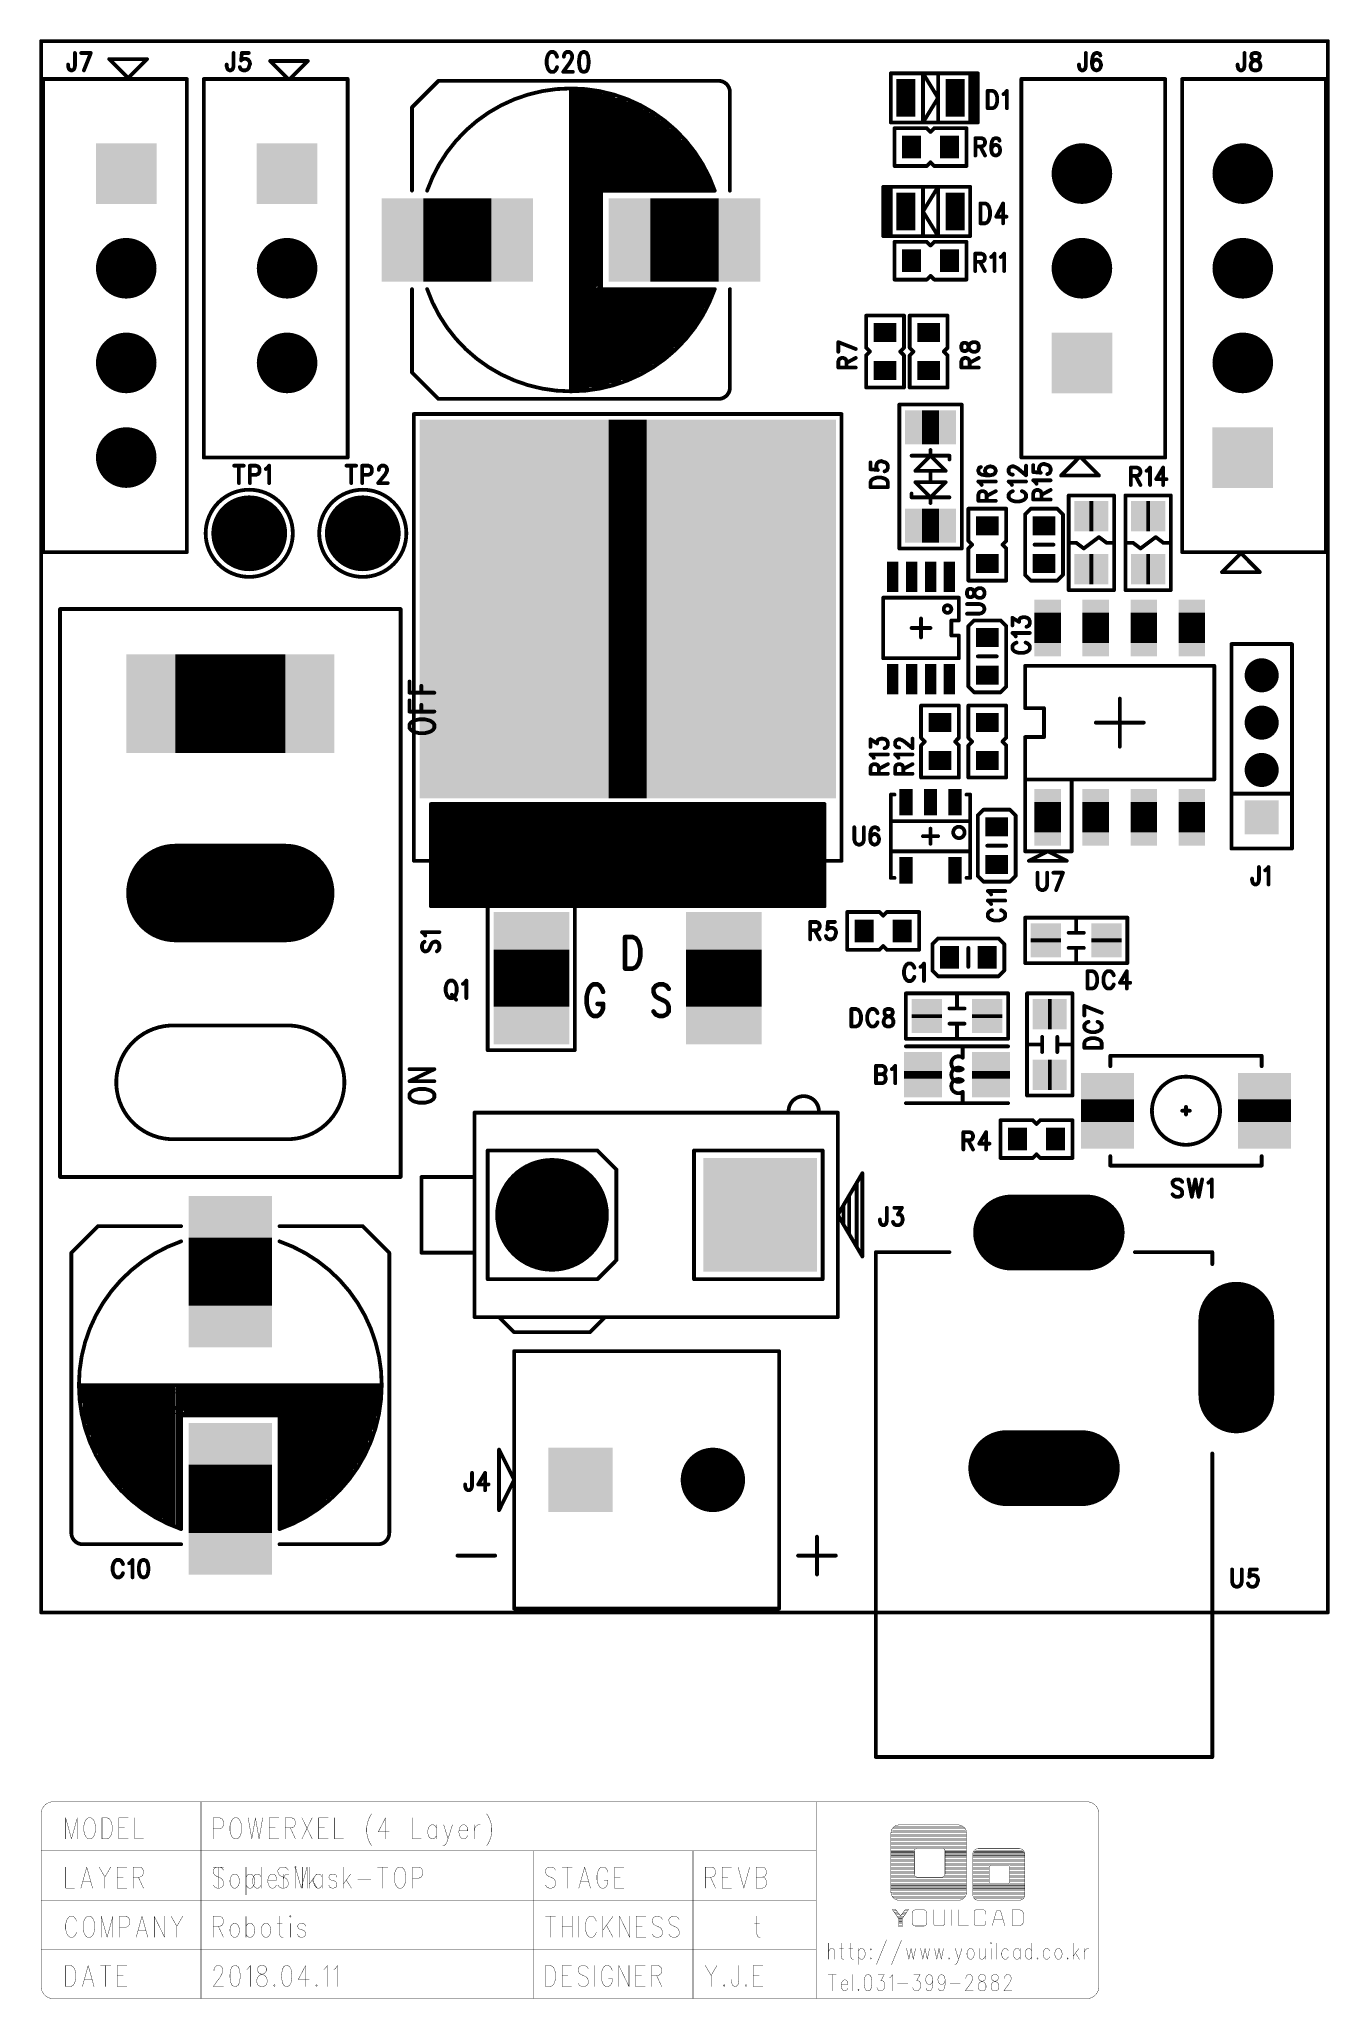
# Model space of a CAD drawing. Extents: x 100 to 134.1, y 89.8 to 141.6.
import ezdxf

# ---------------------------------------------------------------- set-up
doc = ezdxf.new("R2010")
doc.units = 0
doc.layers.get('0').update_dxf_attribs({"linetype": 'CONTINUOUS'})
doc.layers.add('MASK-TOP_PHO', color=10, linetype='CONTINUOUS')
doc.layers.add('SILK-TOP_PHO', color=9, linetype='CONTINUOUS')

# ---------------------------------------------------------------- blocks, each defined once
blk = doc.blocks.new('ROUND_1')
at = {"const_width": 0.050038}
blk.add_lwpolyline([(-0.025018, 0, 1), (0.025018, 0, 1)], format="xyb", close=True, dxfattribs=at)
blk = doc.blocks.new('ROUND_114')
at = {"const_width": 0.059944}
blk.add_lwpolyline([(-0.029972, 0, 1), (0.029972, 0, 1)], format="xyb", close=True, dxfattribs=at)
blk = doc.blocks.new('ROUND_233')
at = {"const_width": 0.004952}
blk.add_lwpolyline([(-0.002476, 0, 1), (0.002476, 0, 1)], format="xyb", close=True, dxfattribs=at)
blk = doc.blocks.new('SQUARE_25')
blk.add_solid([(0.85001, 0.85001), (0.85001, -0.85001), (-0.85001, 0.85001), (-0.85001, -0.85001)])
blk = doc.blocks.new('ROUND_26')
at = {"const_width": 0.85001}
blk.add_lwpolyline([(-0.425006, 0, 1), (0.425006, 0, 1)], format="xyb", close=True, dxfattribs=at)
blk = doc.blocks.new('SQUARE_28')
blk.add_solid([(0.799972, 0.799972), (0.799972, -0.799972), (-0.799972, 0.799972), (-0.799972, -0.799972)])
blk = doc.blocks.new('ROUND_39')
at = {"const_width": 1.499996}
blk.add_lwpolyline([(-0.749998, 0, 1), (0.749998, 0, 1)], format="xyb", close=True, dxfattribs=at)
blk = doc.blocks.new('ROUND_49')
at = {"const_width": 0.799972}
blk.add_lwpolyline([(-0.399986, 0, 1), (0.399986, 0, 1)], format="xyb", close=True, dxfattribs=at)
blk = doc.blocks.new('ROUND_11')
at = {"const_width": 0.44996}
blk.add_lwpolyline([(-0.22498, 0, 1), (0.22498, 0, 1)], format="xyb", close=True, dxfattribs=at)
blk = doc.blocks.new('ROUND_123')
at = {"const_width": 0.999998}
blk.add_lwpolyline([(-0.499998, 0, 1), (0.499998, 0, 1)], format="xyb", close=True, dxfattribs=at)
blk = doc.blocks.new('SQUARE_168')
blk.add_solid([(1.499996, 1.499996), (1.499996, -1.499996), (-1.499996, 1.499996), (-1.499996, -1.499996)])
blk = doc.blocks.new('SQUARE_234')
blk.add_solid([(0.44996, 0.44996), (0.44996, -0.44996), (-0.44996, 0.44996), (-0.44996, -0.44996)])
blk = doc.blocks.new('SQUARE_10')
blk.add_solid([(0.350012, 0.350012), (0.350012, -0.350012), (-0.350012, 0.350012), (-0.350012, -0.350012)])
blk = doc.blocks.new('SQUARE_16')
blk.add_solid([(0.250062, 0.250062), (0.250062, -0.250062), (-0.250062, 0.250062), (-0.250062, -0.250062)])
blk = doc.blocks.new('SQUARE_21')
blk.add_solid([(0.999998, 0.999998), (0.999998, -0.999998), (-0.999998, 0.999998), (-0.999998, -0.999998)])
blk = doc.blocks.new('SQUARE_27')
blk.add_solid([(1.299972, 1.299972), (1.299972, -1.299972), (-1.299972, 1.299972), (-1.299972, -1.299972)])
blk = doc.blocks.new('SQUARE_33')
blk.add_solid([(0.499998, 0.499998), (0.499998, -0.499998), (-0.499998, 0.499998), (-0.499998, -0.499998)])
blk = doc.blocks.new('ROUND_24')
at = {"const_width": 1.299972}
blk.add_lwpolyline([(-0.649986, 0, 1), (0.649986, 0, 1)], format="xyb", close=True, dxfattribs=at)
blk = doc.blocks.new('SQUARE_132')
blk.add_solid([(0.700024, 0.700024), (0.700024, -0.700024), (-0.700024, 0.700024), (-0.700024, -0.700024)])
blk = doc.blocks.new('SQUARE_137')
blk.add_solid([(0.149986, 0.149986), (0.149986, -0.149986), (-0.149986, 0.149986), (-0.149986, -0.149986)])
blk = doc.blocks.new('SQUARE_162')
blk.add_solid([(0.175006, 0.175006), (0.175006, -0.175006), (-0.175006, 0.175006), (-0.175006, -0.175006)])
blk = doc.blocks.new('SQUARE_165')
blk.add_solid([(0.40005, 0.40005), (0.40005, -0.40005), (-0.40005, 0.40005), (-0.40005, -0.40005)])
blk = doc.blocks.new('SQUARE_171')
blk.add_solid([(1.099946, 1.099946), (1.099946, -1.099946), (-1.099946, 1.099946), (-1.099946, -1.099946)])
blk = doc.blocks.new('SQUARE_235')
blk.add_solid([(4.99999, 4.99999), (4.99999, -4.99999), (-4.99999, 4.99999), (-4.99999, -4.99999)])

msp = doc.modelspace()

# ---------------------------------------------------------------- linework, layer by layer
at = {"layer": 'MASK-TOP_PHO'}
for points, const_width in [([(133.999986, 141.500098), (100.000054, 141.500098)], 0.100076), ([(100.000054, 141.500098), (100.000054, 100.000054)], 0.100076), ([(133.999986, 100.000054), (133.999986, 141.500098)], 0.100076), ([(122.849894, 140.24991), (122.849894, 139.750038)], 0.500124), ([(124.15012, 140.24991), (124.15012, 139.750038)], 0.500124), ([(123.000008, 138.75004), (123.000008, 138.649964)], 0.500124), ([(124.000006, 138.75004), (124.000006, 138.649964)], 0.500124), ([(111.899954, 136.249918), (110.10011, 136.249918)], 2.199892), ([(117.899942, 136.249918), (116.100098, 136.249918)], 2.199892), ([(122.849894, 136.750044), (122.849894, 137.249916)], 0.500124), ([(124.15012, 136.750044), (124.15012, 137.249916)], 0.500124), ([(123.000008, 135.64997), (123.000008, 135.750046)], 0.500124), ([(124.000006, 135.64997), (124.000006, 135.750046)], 0.500124), ([(122.249946, 133.800088), (122.350022, 133.800088)], 0.500124), ([(123.49988, 133.800088), (123.400058, 133.800088)], 0.500124), ([(122.249946, 132.80009), (122.350022, 132.80009)], 0.500124), ([(123.49988, 132.80009), (123.400058, 132.80009)], 0.500124), ([(115.000024, 126.499874), (116.000022, 126.499874)], 9.99998), ([(123.724924, 131.299966), (123.27509, 131.299966)], 0.89992), ([(123.724924, 128.700022), (123.27509, 128.700022)], 0.89992), ([(124.949966, 128.700022), (125.050042, 128.700022)], 0.500124), ([(126.549912, 128.700022), (126.45009, 128.700022)], 0.500124), ([(127.700024, 128.949958), (127.8001, 128.949958)], 0.8001), ([(129.199894, 128.949958), (129.29997, 128.949958)], 0.8001), ([(124.949966, 127.700024), (125.050042, 127.700024)], 0.500124), ([(126.549912, 127.700024), (126.45009, 127.700024)], 0.500124), ([(127.700024, 127.54991), (127.8001, 127.54991)], 0.8001), ([(129.199894, 127.54991), (129.29997, 127.54991)], 0.8001), ([(122.499882, 127.599948), (122.499882, 127.100076)], 0.299972), ([(123.000008, 127.599948), (123.000008, 127.100076)], 0.299972), ([(123.49988, 127.599948), (123.49988, 127.100076)], 0.299972), ([(124.000006, 127.599948), (124.000006, 127.100076)], 0.299972), ([(126.595124, 125.599952), (126.595124, 126.400052)], 0.700024), ([(127.865124, 125.599952), (127.865124, 126.400052)], 0.700024), ([(129.135124, 125.599952), (129.135124, 126.400052)], 0.700024), ([(130.405124, 125.599952), (130.405124, 126.400052)], 0.700024), ([(125.050042, 125.750066), (124.949966, 125.750066)], 0.500124), ([(103.549958, 124.000006), (106.449876, 124.000006)], 2.599944), ([(122.499882, 124.899928), (122.499882, 124.400056)], 0.299972), ([(123.000008, 124.899928), (123.000008, 124.400056)], 0.299972), ([(123.49988, 124.899928), (123.49988, 124.400056)], 0.299972), ([(124.000006, 124.899928), (124.000006, 124.400056)], 0.299972), ([(125.050042, 124.750068), (124.949966, 124.750068)], 0.500124), ([(123.800108, 123.49988), (123.700032, 123.49988)], 0.500124), ([(125.050042, 123.49988), (124.949966, 123.49988)], 0.500124), ([(123.800108, 122.499882), (123.700032, 122.499882)], 0.500124), ([(125.050042, 122.499882), (124.949966, 122.499882)], 0.500124), ([(122.849894, 121.575068), (122.849894, 121.225056)], 0.350012), ([(123.49988, 121.575068), (123.49988, 121.225056)], 0.350012), ([(124.15012, 121.575068), (124.15012, 121.225056)], 0.350012), ([(126.595124, 120.599962), (126.595124, 121.400062)], 0.700024), ([(127.865124, 120.599962), (127.865124, 121.400062)], 0.700024), ([(129.135124, 120.599962), (129.135124, 121.400062)], 0.700024), ([(130.405124, 120.599962), (130.405124, 121.400062)], 0.700024), ([(125.299978, 120.750076), (125.199902, 120.750076)], 0.500124), ([(103.549958, 119.000016), (106.449876, 119.000016)], 2.599944), ([(122.849894, 119.77497), (122.849894, 119.424958)], 0.350012), ([(124.15012, 119.77497), (124.15012, 119.424958)], 0.350012), ([(125.299978, 119.750078), (125.199902, 119.750078)], 0.500124), ([(112.959896, 116.000022), (112.959896, 117.499892)], 1.999996), ([(118.039896, 116.000022), (118.039896, 117.499892)], 1.999996), ([(121.750074, 117.94998), (121.750074, 118.050056)], 0.500124), ([(122.750072, 117.94998), (122.750072, 118.050056)], 0.500124), ([(126.549912, 117.700044), (126.549912, 117.80012)], 0.8001), ([(128.150112, 117.700044), (128.150112, 117.80012)], 0.8001), ([(124.000006, 117.350032), (124.000006, 117.249956)], 0.500124), ([(125.000004, 117.350032), (125.000004, 117.249956)], 0.500124), ([(123.400058, 115.700048), (123.400058, 115.800124)], 0.8001), ([(125.000004, 115.700048), (125.000004, 115.800124)], 0.8001), ([(126.700026, 115.800124), (126.59995, 115.800124)], 0.8001), ([(123.299982, 114.100102), (123.299982, 114.3)], 0.999996), ([(125.10008, 114.100102), (125.10008, 114.3)], 0.999996), ([(126.700026, 114.199924), (126.59995, 114.199924)], 0.8001), ([(128.175004, 112.94999), (128.175004, 113.549938)], 1.400048), ([(132.32511, 112.94999), (132.32511, 113.549938)], 1.400048), ([(125.800104, 112.450118), (125.800104, 112.54994)], 0.500124), ([(126.800102, 112.450118), (126.800102, 112.54994)], 0.500124), ([(105.000044, 108.100114), (105.000044, 109.899958)], 2.199892), ([(127.627126, 110.033054), (125.626876, 110.033054)], 1.999996), ([(131.579874, 107.731052), (131.579874, 105.731056)], 1.999996), ([(105.000044, 102.100126), (105.000044, 103.89997)], 2.199892), ([(127.500126, 103.810054), (125.499876, 103.810054)], 1.999996), ([(100.000054, 100.24999), (100.000054, 100.000054)], 0.100076), ([(100.000054, 100.000054), (133.999986, 100.000054)], 0.100076), ([(100.000054, 100.000054), (100.24999, 100.000054)], 0.100076), ([(127.625094, 95.000064), (100.32492, 95.000064)], 0.009906), ([(104.22509, 95.000064), (104.22509, 89.799922)], 0.009906), ([(120.474994, 95.000064), (120.474994, 89.799922)], 0.009906), ([(100.000054, 94.674944), (100.000054, 90.125042)], 0.009906), ([(100.65004, 94.57436), (100.65004, 94.019878)], 0.009906), ([(100.65004, 94.57436), (100.80371, 94.019878)], 0.009906), ([(100.95738, 94.57436), (100.80371, 94.019878)], 0.009906), ([(100.95738, 94.57436), (100.95738, 94.019878)], 0.009906), ([(101.149404, 94.442534), (101.1301, 94.363286)], 0.009906), ([(101.1301, 94.363286), (101.1301, 94.231206)], 0.009906), ([(101.1301, 94.231206), (101.149404, 94.151958)], 0.009906), ([(101.168454, 94.495112), (101.149404, 94.442534)], 0.009906), ([(101.206808, 94.547944), (101.168454, 94.495112)], 0.009906), ([(101.245416, 94.57436), (101.206808, 94.547944)], 0.009906), ([(101.322124, 94.57436), (101.245416, 94.57436)], 0.009906), ([(101.360478, 94.547944), (101.322124, 94.57436)], 0.009906), ([(101.399086, 94.495112), (101.360478, 94.547944)], 0.009906), ([(101.418136, 94.442534), (101.399086, 94.495112)], 0.009906), ([(101.43744, 94.363286), (101.418136, 94.442534)], 0.009906), ([(101.418136, 94.151958), (101.43744, 94.231206)], 0.009906), ([(101.43744, 94.231206), (101.43744, 94.363286)], 0.009906), ([(101.61016, 94.57436), (101.61016, 94.019878)], 0.009906), ([(101.61016, 94.57436), (101.74478, 94.57436)], 0.009906), ([(101.74478, 94.57436), (101.802184, 94.547944)], 0.009906), ([(101.802184, 94.547944), (101.840792, 94.495112)], 0.009906), ([(101.840792, 94.495112), (101.859842, 94.442534)], 0.009906), ([(101.859842, 94.442534), (101.879146, 94.363286)], 0.009906), ([(101.879146, 94.231206), (101.859842, 94.151958)], 0.009906), ([(101.879146, 94.363286), (101.879146, 94.231206)], 0.009906), ([(102.051866, 94.57436), (102.051866, 94.019878)], 0.009906), ([(102.051866, 94.57436), (102.301548, 94.57436)], 0.009906), ([(102.051866, 94.310454), (102.205536, 94.310454)], 0.009906), ([(102.474522, 94.57436), (102.474522, 94.019878)], 0.009906), ([(104.549956, 94.57436), (104.549956, 94.019878)], 0.009906), ([(104.549956, 94.57436), (104.72293, 94.57436)], 0.009906), ([(104.72293, 94.284038), (104.549956, 94.284038)], 0.009906), ([(104.72293, 94.57436), (104.780334, 94.547944)], 0.009906), ([(104.780334, 94.310454), (104.72293, 94.284038)], 0.009906), ([(104.780334, 94.547944), (104.799638, 94.521528)], 0.009906), ([(104.799638, 94.33687), (104.780334, 94.310454)], 0.009906), ([(104.799638, 94.521528), (104.818942, 94.46895)], 0.009906), ([(104.818942, 94.389702), (104.799638, 94.33687)], 0.009906), ([(104.818942, 94.46895), (104.818942, 94.389702)], 0.009906), ([(105.010966, 94.442534), (104.991662, 94.363286)], 0.009906), ([(104.991662, 94.363286), (104.991662, 94.231206)], 0.009906), ([(104.991662, 94.231206), (105.010966, 94.151958)], 0.009906), ([(105.030016, 94.495112), (105.010966, 94.442534)], 0.009906), ([(105.068624, 94.547944), (105.030016, 94.495112)], 0.009906), ([(105.106978, 94.57436), (105.068624, 94.547944)], 0.009906), ([(105.183686, 94.57436), (105.106978, 94.57436)], 0.009906), ([(105.22204, 94.547944), (105.183686, 94.57436)], 0.009906), ([(105.260648, 94.495112), (105.22204, 94.547944)], 0.009906), ([(105.279698, 94.442534), (105.260648, 94.495112)], 0.009906), ([(105.299002, 94.363286), (105.279698, 94.442534)], 0.009906), ([(105.279698, 94.151958), (105.299002, 94.231206)], 0.009906), ([(105.299002, 94.231206), (105.299002, 94.363286)], 0.009906), ([(105.471722, 94.57436), (105.567734, 94.019878)], 0.009906), ([(105.663746, 94.57436), (105.567734, 94.019878)], 0.009906), ([(105.663746, 94.57436), (105.760012, 94.019878)], 0.009906), ([(105.856024, 94.57436), (105.760012, 94.019878)], 0.009906), ([(106.028744, 94.57436), (106.028744, 94.019878)], 0.009906), ([(106.028744, 94.57436), (106.278426, 94.57436)], 0.009906), ([(106.028744, 94.310454), (106.182414, 94.310454)], 0.009906), ([(106.451146, 94.57436), (106.451146, 94.019878)], 0.009906), ([(106.451146, 94.57436), (106.62412, 94.57436)], 0.009906), ([(106.62412, 94.310454), (106.451146, 94.310454)], 0.009906), ([(106.585766, 94.310454), (106.720132, 94.019878)], 0.009906), ([(106.62412, 94.57436), (106.681778, 94.547944)], 0.009906), ([(106.681778, 94.33687), (106.62412, 94.310454)], 0.009906), ([(106.681778, 94.547944), (106.700828, 94.521528)], 0.009906), ([(106.700828, 94.363286), (106.681778, 94.33687)], 0.009906), ([(106.700828, 94.521528), (106.720132, 94.46895)], 0.009906), ([(106.720132, 94.416118), (106.700828, 94.363286)], 0.009906), ([(106.720132, 94.46895), (106.720132, 94.416118)], 0.009906), ([(106.892852, 94.57436), (107.161838, 94.019878)], 0.009906), ([(107.161838, 94.57436), (106.892852, 94.019878)], 0.009906), ([(107.334558, 94.57436), (107.334558, 94.019878)], 0.009906), ([(107.334558, 94.57436), (107.58424, 94.57436)], 0.009906), ([(107.334558, 94.310454), (107.488228, 94.310454)], 0.009906), ([(107.757214, 94.57436), (107.757214, 94.019878)], 0.009906), ([(108.621322, 94.442534), (108.602272, 94.310454)], 0.009906), ([(108.602272, 94.310454), (108.602272, 94.20479)], 0.009906), ([(108.602272, 94.20479), (108.621322, 94.07271)], 0.009906), ([(108.659676, 94.547944), (108.621322, 94.442534)], 0.009906), ([(108.698284, 94.627192), (108.659676, 94.547944)], 0.009906), ([(108.736638, 94.680024), (108.698284, 94.627192)], 0.009906), ([(109.101382, 94.57436), (108.909358, 94.20479)], 0.009906), ([(108.909358, 94.20479), (109.197394, 94.20479)], 0.009906), ([(109.101382, 94.57436), (109.101382, 94.019878)], 0.009906), ([(109.812074, 94.57436), (109.812074, 94.019878)], 0.009906), ([(110.234476, 94.310454), (110.215426, 94.231206)], 0.009906), ([(110.215426, 94.231206), (110.215426, 94.178374)], 0.009906), ([(110.27283, 94.363286), (110.234476, 94.310454)], 0.009906), ([(110.311438, 94.389702), (110.27283, 94.363286)], 0.009906), ([(110.369096, 94.389702), (110.311438, 94.389702)], 0.009906), ([(110.40745, 94.363286), (110.369096, 94.389702)], 0.009906), ([(110.445804, 94.310454), (110.40745, 94.363286)], 0.009906), ([(110.445804, 94.389702), (110.445804, 94.019878)], 0.009906), ([(110.637828, 94.389702), (110.753144, 94.019878)], 0.009906), ([(110.868206, 94.389702), (110.753144, 94.019878)], 0.009906), ([(111.06023, 94.310454), (111.04118, 94.231206)], 0.009906), ([(111.04118, 94.231206), (111.271558, 94.231206)], 0.009906), ([(111.04118, 94.231206), (111.04118, 94.178374)], 0.009906), ([(111.098838, 94.363286), (111.06023, 94.310454)], 0.009906), ([(111.137192, 94.389702), (111.098838, 94.363286)], 0.009906), ([(111.19485, 94.389702), (111.137192, 94.389702)], 0.009906), ([(111.233204, 94.363286), (111.19485, 94.389702)], 0.009906), ([(111.252508, 94.33687), (111.233204, 94.363286)], 0.009906), ([(111.271558, 94.284038), (111.252508, 94.33687)], 0.009906), ([(111.271558, 94.231206), (111.271558, 94.284038)], 0.009906), ([(111.444532, 94.389702), (111.444532, 94.019878)], 0.009906), ([(111.444532, 94.231206), (111.463582, 94.310454)], 0.009906), ([(111.463582, 94.310454), (111.501936, 94.363286)], 0.009906), ([(111.501936, 94.363286), (111.540544, 94.389702)], 0.009906), ([(111.540544, 94.389702), (111.597948, 94.389702)], 0.009906), ([(111.770922, 94.680024), (111.809276, 94.627192)], 0.009906), ([(111.809276, 94.627192), (111.84763, 94.547944)], 0.009906), ([(111.84763, 94.547944), (111.886238, 94.442534)], 0.009906), ([(111.886238, 94.442534), (111.905288, 94.310454)], 0.009906), ([(111.905288, 94.20479), (111.886238, 94.07271)], 0.009906), ([(111.905288, 94.310454), (111.905288, 94.20479)], 0.009906), ([(122.493024, 94.247462), (124.417836, 94.247462)], 0.009906), ([(122.493024, 94.212664), (124.431806, 94.212664)], 0.009906), ([(122.509788, 94.28226), (124.404374, 94.28226)], 0.009906), ([(122.53722, 94.317058), (124.376942, 94.317058)], 0.009906), ([(122.578622, 94.35211), (124.335794, 94.35211)], 0.009906), ([(122.667522, 94.386908), (124.243592, 94.386908)], 0.009906), ([(122.674634, 94.387416), (124.23267, 94.387416)], 0.009906), ([(127.94996, 90.125042), (127.94996, 94.674944)], 0.009906), ([(120.474994, 93.700092), (100.000054, 93.700092)], 0.009906), ([(101.149404, 94.151958), (101.168454, 94.099126)], 0.009906), ([(101.168454, 94.099126), (101.206808, 94.046294)], 0.009906), ([(101.206808, 94.046294), (101.245416, 94.019878)], 0.009906), ([(101.245416, 94.019878), (101.322124, 94.019878)], 0.009906), ([(101.322124, 94.019878), (101.360478, 94.046294)], 0.009906), ([(101.360478, 94.046294), (101.399086, 94.099126)], 0.009906), ([(101.399086, 94.099126), (101.418136, 94.151958)], 0.009906), ([(101.74478, 94.019878), (101.61016, 94.019878)], 0.009906), ([(101.802184, 94.046294), (101.74478, 94.019878)], 0.009906), ([(101.840792, 94.099126), (101.802184, 94.046294)], 0.009906), ([(101.859842, 94.151958), (101.840792, 94.099126)], 0.009906), ([(102.051866, 94.019878), (102.301548, 94.019878)], 0.009906), ([(102.474522, 94.019878), (102.7049, 94.019878)], 0.009906), ([(105.010966, 94.151958), (105.030016, 94.099126)], 0.009906), ([(105.030016, 94.099126), (105.068624, 94.046294)], 0.009906), ([(105.068624, 94.046294), (105.106978, 94.019878)], 0.009906), ([(105.106978, 94.019878), (105.183686, 94.019878)], 0.009906), ([(105.183686, 94.019878), (105.22204, 94.046294)], 0.009906), ([(105.22204, 94.046294), (105.260648, 94.099126)], 0.009906), ([(105.260648, 94.099126), (105.279698, 94.151958)], 0.009906), ([(106.028744, 94.019878), (106.278426, 94.019878)], 0.009906), ([(107.334558, 94.019878), (107.58424, 94.019878)], 0.009906), ([(107.757214, 94.019878), (107.987592, 94.019878)], 0.009906), ([(108.621322, 94.07271), (108.659676, 93.967046)], 0.009906), ([(108.659676, 93.967046), (108.698284, 93.887798)], 0.009906), ([(108.698284, 93.887798), (108.736638, 93.834966)], 0.009906), ([(109.812074, 94.019878), (110.042452, 94.019878)], 0.009906), ([(110.215426, 94.178374), (110.234476, 94.099126)], 0.009906), ([(110.234476, 94.099126), (110.27283, 94.046294)], 0.009906), ([(110.27283, 94.046294), (110.311438, 94.019878)], 0.009906), ([(110.311438, 94.019878), (110.369096, 94.019878)], 0.009906), ([(110.369096, 94.019878), (110.40745, 94.046294)], 0.009906), ([(110.40745, 94.046294), (110.445804, 94.099126)], 0.009906), ([(110.637828, 93.834966), (110.618524, 93.834966)], 0.009906), ([(110.676182, 93.861382), (110.637828, 93.834966)], 0.009906), ([(110.714536, 93.914214), (110.676182, 93.861382)], 0.009906), ([(110.753144, 94.019878), (110.714536, 93.914214)], 0.009906), ([(111.04118, 94.178374), (111.06023, 94.099126)], 0.009906), ([(111.06023, 94.099126), (111.098838, 94.046294)], 0.009906), ([(111.098838, 94.046294), (111.137192, 94.019878)], 0.009906), ([(111.137192, 94.019878), (111.19485, 94.019878)], 0.009906), ([(111.19485, 94.019878), (111.233204, 94.046294)], 0.009906), ([(111.233204, 94.046294), (111.271558, 94.099126)], 0.009906), ([(111.809276, 93.887798), (111.770922, 93.834966)], 0.009906), ([(111.84763, 93.967046), (111.809276, 93.887798)], 0.009906), ([(111.886238, 94.07271), (111.84763, 93.967046)], 0.009906), ([(113.000028, 93.700092), (113.000028, 89.799922)], 0.009906), ([(117.225064, 93.700092), (117.225064, 92.29598)], 0.009906), ([(122.454924, 92.616528), (122.454924, 94.167706)], 0.009906), ([(122.458226, 94.142814), (124.445522, 94.142814)], 0.009906), ([(122.458226, 94.108016), (124.445522, 94.108016)], 0.009906), ([(122.458226, 94.072964), (124.445522, 94.072964)], 0.009906), ([(122.458226, 94.038166), (124.445522, 94.038166)], 0.009906), ([(122.458226, 94.003368), (124.445522, 94.003368)], 0.009906), ([(122.458226, 93.96857), (124.445522, 93.96857)], 0.009906), ([(122.458226, 93.933518), (124.445522, 93.933518)], 0.009906), ([(122.458226, 93.89872), (124.445522, 93.89872)], 0.009906), ([(122.458226, 93.863922), (124.445522, 93.863922)], 0.009906), ([(122.458226, 93.82887), (124.445522, 93.82887)], 0.009906), ([(122.458226, 93.794072), (124.445522, 93.794072)], 0.009906), ([(122.458226, 93.759274), (123.100084, 93.759274)], 0.009906), ([(122.458226, 93.724476), (123.05792, 93.724476)], 0.009906), ([(122.458226, 93.689424), (123.05792, 93.689424)], 0.009906), ([(122.46864, 94.177612), (124.452634, 94.177612)], 0.009906), ([(123.072652, 93.090238), (123.072652, 93.69425)], 0.009906), ([(123.155202, 93.776546), (123.800362, 93.776546)], 0.009906), ([(123.868942, 93.759274), (124.445522, 93.759274)], 0.009906), ([(123.882658, 93.69425), (123.882658, 93.090238)], 0.009906), ([(123.887992, 93.724476), (124.445522, 93.724476)], 0.009906), ([(123.887992, 93.689424), (124.445522, 93.689424)], 0.009906), ([(124.45238, 94.167706), (124.45238, 92.616528)], 0.009906), ([(124.655072, 93.689424), (125.955552, 93.689424)], 0.009906), ([(124.68987, 93.724476), (125.92812, 93.724476)], 0.009906), ([(124.724668, 93.759274), (125.8824, 93.759274)], 0.009906), ([(124.75718, 93.760036), (125.851158, 93.760036)], 0.009906), ([(100.65004, 93.274388), (100.65004, 92.719906)], 0.009906), ([(101.206808, 93.274388), (101.053392, 92.719906)], 0.009906), ([(101.206808, 93.274388), (101.360478, 92.719906)], 0.009906), ([(101.533452, 93.274388), (101.687122, 93.010482)], 0.009906), ([(101.840792, 93.274388), (101.687122, 93.010482)], 0.009906), ([(102.013512, 93.274388), (102.013512, 92.719906)], 0.009906), ([(102.013512, 93.274388), (102.263194, 93.274388)], 0.009906), ([(102.435914, 93.274388), (102.435914, 92.719906)], 0.009906), ([(102.435914, 93.274388), (102.608888, 93.274388)], 0.009906), ([(102.608888, 93.274388), (102.666546, 93.247972)], 0.009906), ([(102.666546, 93.247972), (102.685596, 93.221556)], 0.009906), ([(102.685596, 93.221556), (102.7049, 93.168724)], 0.009906), ([(102.7049, 93.168724), (102.7049, 93.115892)], 0.009906), ([(104.58831, 93.247972), (104.549956, 93.19514)], 0.009906), ([(104.549956, 93.19514), (104.549956, 93.142308)], 0.009906), ([(104.645968, 93.274388), (104.58831, 93.247972)], 0.009906), ([(104.72293, 93.274388), (104.645968, 93.274388)], 0.009906), ([(104.780334, 93.247972), (104.72293, 93.274388)], 0.009906), ([(104.818942, 93.19514), (104.780334, 93.247972)], 0.009906), ([(105.414318, 93.274388), (105.414318, 92.719906)], 0.009906), ([(105.817416, 93.274388), (105.817416, 92.719906)], 0.009906), ([(106.720132, 93.274388), (106.720132, 92.719906)], 0.009906), ([(106.720132, 93.274388), (106.873802, 92.719906)], 0.009906), ([(107.027472, 93.274388), (106.873802, 92.719906)], 0.009906), ([(107.027472, 93.274388), (107.027472, 92.719906)], 0.009906), ([(107.987592, 93.274388), (107.987592, 92.719906)], 0.009906), ([(108.890308, 93.274388), (109.15904, 93.274388)], 0.009906), ([(109.024674, 93.274388), (109.024674, 92.719906)], 0.009906), ([(109.370368, 93.19514), (109.351064, 93.142308)], 0.009906), ([(109.408722, 93.247972), (109.370368, 93.19514)], 0.009906), ([(109.447076, 93.274388), (109.408722, 93.247972)], 0.009906), ([(109.524038, 93.274388), (109.447076, 93.274388)], 0.009906), ([(109.562392, 93.247972), (109.524038, 93.274388)], 0.009906), ([(109.600746, 93.19514), (109.562392, 93.247972)], 0.009906), ([(109.62005, 93.142308), (109.600746, 93.19514)], 0.009906), ([(109.812074, 93.274388), (109.812074, 92.719906)], 0.009906), ([(109.812074, 93.274388), (109.984794, 93.274388)], 0.009906), ([(109.984794, 93.274388), (110.042452, 93.247972)], 0.009906), ([(110.042452, 93.247972), (110.061756, 93.221556)], 0.009906), ([(110.061756, 93.221556), (110.080806, 93.168724)], 0.009906), ([(110.080806, 93.168724), (110.080806, 93.08973)], 0.009906), ([(113.363502, 93.247972), (113.324894, 93.19514)], 0.009906), ([(113.324894, 93.19514), (113.324894, 93.142308)], 0.009906), ([(113.420906, 93.274388), (113.363502, 93.247972)], 0.009906), ([(113.497868, 93.274388), (113.420906, 93.274388)], 0.009906), ([(113.555526, 93.247972), (113.497868, 93.274388)], 0.009906), ([(113.59388, 93.19514), (113.555526, 93.247972)], 0.009906), ([(113.7666, 93.274388), (114.035586, 93.274388)], 0.009906), ([(113.90122, 93.274388), (113.90122, 92.719906)], 0.009906), ([(114.361976, 93.274388), (114.208306, 92.719906)], 0.009906), ([(114.361976, 93.274388), (114.515646, 92.719906)], 0.009906), ([(114.726974, 93.19514), (114.70767, 93.142308)], 0.009906), ([(114.765328, 93.247972), (114.726974, 93.19514)], 0.009906), ([(114.803682, 93.274388), (114.765328, 93.247972)], 0.009906), ([(114.880644, 93.274388), (114.803682, 93.274388)], 0.009906), ([(114.918998, 93.247972), (114.880644, 93.274388)], 0.009906), ([(114.957352, 93.19514), (114.918998, 93.247972)], 0.009906), ([(114.976656, 93.142308), (114.957352, 93.19514)], 0.009906), ([(115.149376, 93.274388), (115.149376, 92.719906)], 0.009906), ([(115.149376, 93.274388), (115.399058, 93.274388)], 0.009906), ([(117.54993, 93.274388), (117.54993, 92.719906)], 0.009906), ([(117.54993, 93.274388), (117.722904, 93.274388)], 0.009906), ([(117.722904, 93.274388), (117.780562, 93.247972)], 0.009906), ([(117.780562, 93.247972), (117.799612, 93.221556)], 0.009906), ([(117.799612, 93.221556), (117.818916, 93.168724)], 0.009906), ([(117.818916, 93.168724), (117.818916, 93.115892)], 0.009906), ([(117.991636, 93.274388), (117.991636, 92.719906)], 0.009906), ([(117.991636, 93.274388), (118.241318, 93.274388)], 0.009906), ([(118.414292, 93.274388), (118.567962, 92.719906)], 0.009906), ([(118.721378, 93.274388), (118.567962, 92.719906)], 0.009906), ([(118.894352, 93.274388), (118.894352, 92.719906)], 0.009906), ([(118.894352, 93.274388), (119.067072, 93.274388)], 0.009906), ([(119.067072, 93.274388), (119.12473, 93.247972)], 0.009906), ([(119.12473, 93.247972), (119.144034, 93.221556)], 0.009906), ([(119.144034, 93.221556), (119.163084, 93.168724)], 0.009906), ([(119.163084, 93.168724), (119.163084, 93.115892)], 0.009906), ([(122.458226, 93.654626), (123.05792, 93.654626)], 0.009906), ([(122.458226, 93.619828), (123.05792, 93.619828)], 0.009906), ([(122.458226, 93.584776), (123.05792, 93.584776)], 0.009906), ([(122.458226, 93.549978), (123.05792, 93.549978)], 0.009906), ([(122.458226, 93.51518), (123.05792, 93.51518)], 0.009906), ([(122.458226, 93.480382), (123.05792, 93.480382)], 0.009906), ([(122.458226, 93.44533), (123.05792, 93.44533)], 0.009906), ([(122.458226, 93.410532), (123.05792, 93.410532)], 0.009906), ([(122.458226, 93.375734), (123.05792, 93.375734)], 0.009906), ([(122.458226, 93.340936), (123.05792, 93.340936)], 0.009906), ([(122.458226, 93.305884), (123.05792, 93.305884)], 0.009906), ([(122.458226, 93.271086), (123.05792, 93.271086)], 0.009906), ([(122.458226, 93.236288), (123.05792, 93.236288)], 0.009906), ([(122.458226, 93.201236), (123.05792, 93.201236)], 0.009906), ([(122.458226, 93.166438), (123.05792, 93.166438)], 0.009906), ([(123.887992, 93.654626), (124.445522, 93.654626)], 0.009906), ([(123.887992, 93.619828), (124.445522, 93.619828)], 0.009906), ([(123.887992, 93.584776), (124.445522, 93.584776)], 0.009906), ([(123.887992, 93.549978), (124.445522, 93.549978)], 0.009906), ([(123.887992, 93.51518), (124.445522, 93.51518)], 0.009906), ([(123.887992, 93.480382), (124.445522, 93.480382)], 0.009906), ([(123.887992, 93.44533), (124.445522, 93.44533)], 0.009906), ([(123.887992, 93.410532), (124.445522, 93.410532)], 0.009906), ([(123.887992, 93.375734), (124.445522, 93.375734)], 0.009906), ([(123.887992, 93.340936), (124.445522, 93.340936)], 0.009906), ([(123.887992, 93.305884), (124.445522, 93.305884)], 0.009906), ([(123.887992, 93.271086), (124.445522, 93.271086)], 0.009906), ([(123.887992, 93.236288), (124.445522, 93.236288)], 0.009906), ([(123.887992, 93.201236), (124.445522, 93.201236)], 0.009906), ([(123.887992, 93.166438), (124.445522, 93.166438)], 0.009906), ([(124.619766, 92.537026), (124.619766, 93.622876)], 0.009906), ([(124.62002, 93.619828), (125.987048, 93.619828)], 0.009906), ([(124.62002, 93.584776), (125.987048, 93.584776)], 0.009906), ([(124.62002, 93.549978), (125.987048, 93.549978)], 0.009906), ([(124.62002, 93.51518), (125.987048, 93.51518)], 0.009906), ([(124.62002, 93.480382), (125.987048, 93.480382)], 0.009906), ([(124.62002, 93.44533), (125.987048, 93.44533)], 0.009906), ([(124.62002, 93.410532), (125.987048, 93.410532)], 0.009906), ([(124.62002, 93.375734), (125.987048, 93.375734)], 0.009906), ([(124.62002, 93.340936), (125.987048, 93.340936)], 0.009906), ([(124.62002, 93.305884), (125.04547, 93.305884)], 0.009906), ([(124.62002, 93.271086), (125.04547, 93.271086)], 0.009906), ([(124.62002, 93.236288), (125.04547, 93.236288)], 0.009906), ([(124.62002, 93.201236), (125.04547, 93.201236)], 0.009906), ([(124.62002, 93.166438), (125.04547, 93.166438)], 0.009906), ([(124.655072, 93.654626), (125.987048, 93.654626)], 0.009906), ([(125.049534, 92.884244), (125.049534, 93.268546)], 0.009906), ([(125.104398, 93.32341), (125.530102, 93.32341)], 0.009906), ([(125.584966, 93.268546), (125.584966, 92.884244)], 0.009906), ([(125.596396, 93.305884), (125.987048, 93.305884)], 0.009906), ([(125.596396, 93.271086), (125.987048, 93.271086)], 0.009906), ([(125.596396, 93.236288), (125.987048, 93.236288)], 0.009906), ([(125.596396, 93.201236), (125.987048, 93.201236)], 0.009906), ([(125.596396, 93.166438), (125.987048, 93.166438)], 0.009906), ([(125.988572, 93.622876), (125.988572, 92.537026)], 0.009906), ([(100.65004, 92.719906), (100.880418, 92.719906)], 0.009906), ([(101.110796, 92.904818), (101.303074, 92.904818)], 0.009906), ([(101.687122, 93.010482), (101.687122, 92.719906)], 0.009906), ([(102.013512, 93.010482), (102.167182, 93.010482)], 0.009906), ([(102.013512, 92.719906), (102.263194, 92.719906)], 0.009906), ([(102.608888, 93.010482), (102.435914, 93.010482)], 0.009906), ([(102.570534, 93.010482), (102.7049, 92.719906)], 0.009906), ([(102.666546, 93.036898), (102.608888, 93.010482)], 0.009906), ([(102.685596, 93.063314), (102.666546, 93.036898)], 0.009906), ([(102.7049, 93.115892), (102.685596, 93.063314)], 0.009906), ([(104.549956, 93.142308), (104.56926, 93.08973)], 0.009906), ([(104.58831, 92.746322), (104.549956, 92.799154)], 0.009906), ([(104.56926, 93.08973), (104.58831, 93.063314)], 0.009906), ([(104.58831, 93.063314), (104.626918, 93.036898)], 0.009906), ([(104.645968, 92.719906), (104.58831, 92.746322)], 0.009906), ([(104.626918, 93.036898), (104.74198, 92.984066)], 0.009906), ([(104.72293, 92.719906), (104.645968, 92.719906)], 0.009906), ([(104.780334, 92.746322), (104.72293, 92.719906)], 0.009906), ([(104.74198, 92.984066), (104.780334, 92.95765)], 0.009906), ([(104.780334, 92.95765), (104.799638, 92.931234)], 0.009906), ([(104.818942, 92.799154), (104.780334, 92.746322)], 0.009906), ([(104.799638, 92.931234), (104.818942, 92.878402)], 0.009906), ([(104.818942, 92.878402), (104.818942, 92.799154)], 0.009906), ([(105.010966, 93.010482), (104.991662, 92.931234)], 0.009906), ([(104.991662, 92.931234), (104.991662, 92.878402)], 0.009906), ([(104.991662, 92.878402), (105.010966, 92.799154)], 0.009906), ([(105.04932, 93.063314), (105.010966, 93.010482)], 0.009906), ([(105.010966, 92.799154), (105.04932, 92.746322)], 0.009906), ([(105.087674, 93.08973), (105.04932, 93.063314)], 0.009906), ([(105.04932, 92.746322), (105.087674, 92.719906)], 0.009906), ([(105.145332, 93.08973), (105.087674, 93.08973)], 0.009906), ([(105.087674, 92.719906), (105.145332, 92.719906)], 0.009906), ([(105.183686, 93.063314), (105.145332, 93.08973)], 0.009906), ([(105.145332, 92.719906), (105.183686, 92.746322)], 0.009906), ([(105.22204, 93.010482), (105.183686, 93.063314)], 0.009906), ([(105.183686, 92.746322), (105.22204, 92.799154)], 0.009906), ([(105.241344, 92.931234), (105.22204, 93.010482)], 0.009906), ([(105.22204, 92.799154), (105.241344, 92.878402)], 0.009906), ([(105.241344, 92.878402), (105.241344, 92.931234)], 0.009906), ([(105.606342, 93.010482), (105.587038, 92.931234)], 0.009906), ([(105.587038, 92.931234), (105.587038, 92.878402)], 0.009906), ([(105.587038, 92.878402), (105.606342, 92.799154)], 0.009906), ([(105.644696, 93.063314), (105.606342, 93.010482)], 0.009906), ([(105.606342, 92.799154), (105.644696, 92.746322)], 0.009906), ([(105.68305, 93.08973), (105.644696, 93.063314)], 0.009906), ([(105.644696, 92.746322), (105.68305, 92.719906)], 0.009906), ([(105.740708, 93.08973), (105.68305, 93.08973)], 0.009906), ([(105.68305, 92.719906), (105.740708, 92.719906)], 0.009906), ([(105.779062, 93.063314), (105.740708, 93.08973)], 0.009906), ([(105.740708, 92.719906), (105.779062, 92.746322)], 0.009906), ([(105.817416, 93.010482), (105.779062, 93.063314)], 0.009906), ([(105.779062, 92.746322), (105.817416, 92.799154)], 0.009906), ([(106.00944, 93.010482), (105.99039, 92.931234)], 0.009906), ([(105.99039, 92.931234), (106.220768, 92.931234)], 0.009906), ([(105.99039, 92.931234), (105.99039, 92.878402)], 0.009906), ([(105.99039, 92.878402), (106.00944, 92.799154)], 0.009906), ([(106.048048, 93.063314), (106.00944, 93.010482)], 0.009906), ([(106.00944, 92.799154), (106.048048, 92.746322)], 0.009906), ([(106.086402, 93.08973), (106.048048, 93.063314)], 0.009906), ([(106.048048, 92.746322), (106.086402, 92.719906)], 0.009906), ([(106.14406, 93.08973), (106.086402, 93.08973)], 0.009906), ([(106.086402, 92.719906), (106.14406, 92.719906)], 0.009906), ([(106.182414, 93.063314), (106.14406, 93.08973)], 0.009906), ([(106.14406, 92.719906), (106.182414, 92.746322)], 0.009906), ([(106.201464, 93.036898), (106.182414, 93.063314)], 0.009906), ([(106.182414, 92.746322), (106.220768, 92.799154)], 0.009906), ([(106.220768, 92.984066), (106.201464, 93.036898)], 0.009906), ([(106.220768, 92.931234), (106.220768, 92.984066)], 0.009906), ([(106.393742, 93.08973), (106.393742, 92.719906)], 0.009906), ([(106.393742, 92.931234), (106.412792, 93.010482)], 0.009906), ([(106.412792, 93.010482), (106.451146, 93.063314)], 0.009906), ([(106.451146, 93.063314), (106.489754, 93.08973)], 0.009906), ([(106.489754, 93.08973), (106.547158, 93.08973)], 0.009906), ([(107.219496, 93.010482), (107.200192, 92.931234)], 0.009906), ([(107.200192, 92.931234), (107.200192, 92.878402)], 0.009906), ([(107.200192, 92.878402), (107.219496, 92.799154)], 0.009906), ([(107.25785, 93.063314), (107.219496, 93.010482)], 0.009906), ([(107.219496, 92.799154), (107.25785, 92.746322)], 0.009906), ([(107.296204, 93.08973), (107.25785, 93.063314)], 0.009906), ([(107.25785, 92.746322), (107.296204, 92.719906)], 0.009906), ([(107.353862, 93.08973), (107.296204, 93.08973)], 0.009906), ([(107.296204, 92.719906), (107.353862, 92.719906)], 0.009906), ([(107.392216, 93.063314), (107.353862, 93.08973)], 0.009906), ([(107.353862, 92.719906), (107.392216, 92.746322)], 0.009906), ([(107.43057, 93.010482), (107.392216, 93.063314)], 0.009906), ([(107.392216, 92.746322), (107.43057, 92.799154)], 0.009906), ([(107.43057, 93.08973), (107.43057, 92.719906)], 0.009906), ([(107.622848, 93.063314), (107.603544, 93.010482)], 0.009906), ([(107.603544, 93.010482), (107.622848, 92.95765)], 0.009906), ([(107.622848, 92.746322), (107.603544, 92.799154)], 0.009906), ([(107.680252, 93.08973), (107.622848, 93.063314)], 0.009906), ([(107.622848, 92.95765), (107.661202, 92.931234)], 0.009906), ([(107.680252, 92.719906), (107.622848, 92.746322)], 0.009906), ([(107.661202, 92.931234), (107.757214, 92.904818)], 0.009906), ([(107.73791, 93.08973), (107.680252, 93.08973)], 0.009906), ([(107.73791, 92.719906), (107.680252, 92.719906)], 0.009906), ([(107.795568, 93.063314), (107.73791, 93.08973)], 0.009906), ([(107.795568, 92.746322), (107.73791, 92.719906)], 0.009906), ([(107.757214, 92.904818), (107.795568, 92.878402)], 0.009906), ([(107.814872, 93.010482), (107.795568, 93.063314)], 0.009906), ([(107.795568, 92.878402), (107.814872, 92.82557)], 0.009906), ([(107.814872, 92.799154), (107.795568, 92.746322)], 0.009906), ([(107.814872, 92.82557), (107.814872, 92.799154)], 0.009906), ([(108.179616, 93.08973), (107.987592, 92.82557)], 0.009906), ([(108.064554, 92.931234), (108.19892, 92.719906)], 0.009906), ([(108.37164, 92.95765), (108.717334, 92.95765)], 0.009906), ([(109.351064, 93.142308), (109.332014, 93.063314)], 0.009906), ([(109.332014, 93.063314), (109.332014, 92.931234)], 0.009906), ([(109.332014, 92.931234), (109.351064, 92.851986)], 0.009906), ([(109.351064, 92.851986), (109.370368, 92.799154)], 0.009906), ([(109.370368, 92.799154), (109.408722, 92.746322)], 0.009906), ([(109.408722, 92.746322), (109.447076, 92.719906)], 0.009906), ([(109.447076, 92.719906), (109.524038, 92.719906)], 0.009906), ([(109.524038, 92.719906), (109.562392, 92.746322)], 0.009906), ([(109.562392, 92.746322), (109.600746, 92.799154)], 0.009906), ([(109.600746, 92.799154), (109.62005, 92.851986)], 0.009906), ([(109.6391, 93.063314), (109.62005, 93.142308)], 0.009906), ([(109.62005, 92.851986), (109.6391, 92.931234)], 0.009906), ([(109.6391, 92.931234), (109.6391, 93.063314)], 0.009906), ([(109.984794, 92.984066), (109.812074, 92.984066)], 0.009906), ([(110.042452, 93.010482), (109.984794, 92.984066)], 0.009906), ([(110.061756, 93.036898), (110.042452, 93.010482)], 0.009906), ([(110.080806, 93.08973), (110.061756, 93.036898)], 0.009906), ([(113.324894, 93.142308), (113.344198, 93.08973)], 0.009906), ([(113.363502, 92.746322), (113.324894, 92.799154)], 0.009906), ([(113.344198, 93.08973), (113.363502, 93.063314)], 0.009906), ([(113.363502, 93.063314), (113.401856, 93.036898)], 0.009906), ([(113.420906, 92.719906), (113.363502, 92.746322)], 0.009906), ([(113.401856, 93.036898), (113.517172, 92.984066)], 0.009906), ([(113.497868, 92.719906), (113.420906, 92.719906)], 0.009906), ([(113.555526, 92.746322), (113.497868, 92.719906)], 0.009906), ([(113.517172, 92.984066), (113.555526, 92.95765)], 0.009906), ([(113.555526, 92.95765), (113.574576, 92.931234)], 0.009906), ([(113.59388, 92.799154), (113.555526, 92.746322)], 0.009906), ([(113.574576, 92.931234), (113.59388, 92.878402)], 0.009906), ([(113.59388, 92.878402), (113.59388, 92.799154)], 0.009906), ([(114.265964, 92.904818), (114.457988, 92.904818)], 0.009906), ([(114.70767, 93.142308), (114.68862, 93.063314)], 0.009906), ([(114.68862, 93.063314), (114.68862, 92.931234)], 0.009906), ([(114.68862, 92.931234), (114.70767, 92.851986)], 0.009906), ([(114.70767, 92.851986), (114.726974, 92.799154)], 0.009906), ([(114.726974, 92.799154), (114.765328, 92.746322)], 0.009906), ([(114.765328, 92.746322), (114.803682, 92.719906)], 0.009906), ([(114.803682, 92.719906), (114.880644, 92.719906)], 0.009906), ([(114.880644, 92.931234), (114.976656, 92.931234)], 0.009906), ([(114.880644, 92.719906), (114.918998, 92.746322)], 0.009906), ([(114.918998, 92.746322), (114.957352, 92.799154)], 0.009906), ([(114.957352, 92.799154), (114.976656, 92.851986)], 0.009906), ([(114.976656, 92.851986), (114.976656, 92.931234)], 0.009906), ([(115.149376, 93.010482), (115.303046, 93.010482)], 0.009906), ([(115.149376, 92.719906), (115.399058, 92.719906)], 0.009906), ([(117.722904, 93.010482), (117.54993, 93.010482)], 0.009906), ([(117.68455, 93.010482), (117.818916, 92.719906)], 0.009906), ([(117.780562, 93.036898), (117.722904, 93.010482)], 0.009906), ([(117.799612, 93.063314), (117.780562, 93.036898)], 0.009906), ([(117.818916, 93.115892), (117.799612, 93.063314)], 0.009906), ([(117.991636, 93.010482), (118.145306, 93.010482)], 0.009906), ([(117.991636, 92.719906), (118.241318, 92.719906)], 0.009906), ([(118.894352, 93.010482), (119.067072, 93.010482)], 0.009906), ([(119.067072, 92.719906), (118.894352, 92.719906)], 0.009906), ([(119.12473, 93.036898), (119.067072, 93.010482)], 0.009906), ([(119.067072, 93.010482), (119.12473, 92.984066)], 0.009906), ([(119.12473, 92.746322), (119.067072, 92.719906)], 0.009906), ([(119.144034, 93.063314), (119.12473, 93.036898)], 0.009906), ([(119.12473, 92.984066), (119.144034, 92.95765)], 0.009906), ([(119.144034, 92.772738), (119.12473, 92.746322)], 0.009906), ([(119.163084, 93.115892), (119.144034, 93.063314)], 0.009906), ([(119.144034, 92.95765), (119.163084, 92.904818)], 0.009906), ([(119.163084, 92.82557), (119.144034, 92.772738)], 0.009906), ([(119.163084, 92.904818), (119.163084, 92.82557)], 0.009906), ([(122.458226, 93.13164), (123.05792, 93.13164)], 0.009906), ([(122.458226, 93.096842), (123.05792, 93.096842)], 0.009906), ([(122.458226, 93.06179), (123.05792, 93.06179)], 0.009906), ([(122.458226, 93.026992), (123.086368, 93.026992)], 0.009906), ([(122.458226, 92.992194), (124.445522, 92.992194)], 0.009906), ([(122.458226, 92.957142), (124.445522, 92.957142)], 0.009906), ([(122.458226, 92.922344), (124.445522, 92.922344)], 0.009906), ([(122.458226, 92.887546), (124.445522, 92.887546)], 0.009906), ([(122.458226, 92.852748), (124.445522, 92.852748)], 0.009906), ([(122.458226, 92.817696), (124.445522, 92.817696)], 0.009906), ([(122.458226, 92.782898), (124.445522, 92.782898)], 0.009906), ([(122.458226, 92.7481), (124.445522, 92.7481)], 0.009906), ([(122.458226, 92.713048), (124.445522, 92.713048)], 0.009906), ([(122.458226, 92.67825), (124.445522, 92.67825)], 0.009906), ([(122.458226, 92.643452), (124.445522, 92.643452)], 0.009906), ([(123.800362, 93.007688), (123.155202, 93.007688)], 0.009906), ([(123.868942, 93.026992), (124.445522, 93.026992)], 0.009906), ([(123.887992, 93.13164), (124.445522, 93.13164)], 0.009906), ([(123.887992, 93.096842), (124.445522, 93.096842)], 0.009906), ([(123.887992, 93.06179), (124.445522, 93.06179)], 0.009906), ([(124.62002, 93.13164), (125.04547, 93.13164)], 0.009906), ([(124.62002, 93.096842), (125.04547, 93.096842)], 0.009906), ([(124.62002, 93.06179), (125.04547, 93.06179)], 0.009906), ([(124.62002, 93.026992), (125.04547, 93.026992)], 0.009906), ([(124.62002, 92.992194), (125.04547, 92.992194)], 0.009906), ([(124.62002, 92.957142), (125.04547, 92.957142)], 0.009906), ([(124.62002, 92.922344), (125.04547, 92.922344)], 0.009906), ([(124.62002, 92.887546), (125.04547, 92.887546)], 0.009906), ([(124.62002, 92.852748), (125.04547, 92.852748)], 0.009906), ([(124.62002, 92.817696), (125.987048, 92.817696)], 0.009906), ([(124.62002, 92.782898), (125.987048, 92.782898)], 0.009906), ([(124.62002, 92.7481), (125.987048, 92.7481)], 0.009906), ([(124.62002, 92.713048), (125.987048, 92.713048)], 0.009906), ([(124.62002, 92.67825), (125.987048, 92.67825)], 0.009906), ([(124.62002, 92.643452), (125.987048, 92.643452)], 0.009906), ([(125.530102, 92.82938), (125.104398, 92.82938)], 0.009906), ([(125.596396, 93.13164), (125.987048, 93.13164)], 0.009906), ([(125.596396, 93.096842), (125.987048, 93.096842)], 0.009906), ([(125.596396, 93.06179), (125.987048, 93.06179)], 0.009906), ([(125.596396, 93.026992), (125.987048, 93.026992)], 0.009906), ([(125.596396, 92.992194), (125.987048, 92.992194)], 0.009906), ([(125.596396, 92.957142), (125.987048, 92.957142)], 0.009906), ([(125.596396, 92.922344), (125.987048, 92.922344)], 0.009906), ([(125.596396, 92.887546), (125.987048, 92.887546)], 0.009906), ([(125.596396, 92.852748), (125.987048, 92.852748)], 0.009906), ([(120.474994, 92.40012), (100.000054, 92.40012)], 0.009906), ([(117.225064, 92.29598), (117.225064, 89.799922)], 0.009906), ([(122.458226, 92.608654), (124.445522, 92.608654)], 0.009906), ([(122.489214, 92.156534), (122.660918, 91.909646)], 0.009906), ([(122.571764, 92.156534), (122.489214, 92.156534)], 0.009906), ([(122.493024, 92.573602), (124.445522, 92.573602)], 0.009906), ([(122.493024, 92.538804), (124.417836, 92.538804)], 0.009906), ([(122.493024, 92.155264), (122.569732, 92.155264)], 0.009906), ([(122.494802, 92.504006), (124.417836, 92.504006)], 0.009906), ([(122.526298, 92.469208), (124.383038, 92.469208)], 0.009906), ([(122.528076, 92.120466), (122.590814, 92.120466)], 0.009906), ([(122.708924, 91.985084), (122.571764, 92.156534)], 0.009906), ([(122.573034, 92.434156), (124.34824, 92.434156)], 0.009906), ([(122.667522, 92.399358), (124.253244, 92.399358)], 0.009906), ([(124.23267, 92.396818), (122.674634, 92.396818)], 0.009906), ([(122.839226, 92.156534), (122.708924, 91.985084)], 0.009906), ([(122.750072, 91.909646), (122.921776, 92.156534)], 0.009906), ([(122.820176, 92.120466), (122.890026, 92.120466)], 0.009906), ([(122.921776, 92.156534), (122.839226, 92.156534)], 0.009906), ([(122.841766, 92.155264), (122.918474, 92.155264)], 0.009906), ([(123.100084, 92.142818), (123.319794, 92.142818)], 0.009906), ([(123.580652, 92.142818), (123.580652, 91.785948)], 0.009906), ([(123.868942, 91.785948), (123.868942, 92.142818)], 0.009906), ([(124.06122, 92.142818), (124.06122, 91.731084)], 0.009906), ([(124.239528, 92.142818), (124.239528, 91.731084)], 0.009906), ([(124.62002, 92.608654), (125.987048, 92.608654)], 0.009906), ([(124.62002, 92.573602), (125.987048, 92.573602)], 0.009906), ([(124.62002, 92.538804), (125.987048, 92.538804)], 0.009906), ([(124.655072, 92.504006), (125.974856, 92.504006)], 0.009906), ([(124.655072, 92.469208), (125.95225, 92.469208)], 0.009906), ([(124.68987, 92.434156), (125.925326, 92.434156)], 0.009906), ([(124.898658, 92.142818), (124.70638, 92.142818)], 0.009906), ([(125.851158, 92.399612), (124.75718, 92.399612)], 0.009906), ([(124.75972, 92.399358), (125.848618, 92.399358)], 0.009906), ([(125.653546, 91.923362), (125.653546, 92.142818)], 0.009906), ([(125.653546, 92.142818), (125.845824, 92.142818)], 0.009906), ([(100.66909, 91.842336), (100.65004, 91.763088)], 0.009906), ([(100.65004, 91.763088), (100.65004, 91.631262)], 0.009906), ([(100.65004, 91.631262), (100.66909, 91.552014)], 0.009906), ([(100.688394, 91.895168), (100.66909, 91.842336)], 0.009906), ([(100.726748, 91.948), (100.688394, 91.895168)], 0.009906), ([(100.765102, 91.974416), (100.726748, 91.948)], 0.009906), ([(100.842064, 91.974416), (100.765102, 91.974416)], 0.009906), ([(100.880418, 91.948), (100.842064, 91.974416)], 0.009906), ([(100.918772, 91.895168), (100.880418, 91.948)], 0.009906), ([(100.938076, 91.842336), (100.918772, 91.895168)], 0.009906), ([(101.1301, 91.842336), (101.110796, 91.763088)], 0.009906), ([(101.110796, 91.763088), (101.110796, 91.631262)], 0.009906), ([(101.110796, 91.631262), (101.1301, 91.552014)], 0.009906), ([(101.149404, 91.895168), (101.1301, 91.842336)], 0.009906), ([(101.187758, 91.948), (101.149404, 91.895168)], 0.009906), ([(101.226112, 91.974416), (101.187758, 91.948)], 0.009906), ([(101.303074, 91.974416), (101.226112, 91.974416)], 0.009906), ([(101.341428, 91.948), (101.303074, 91.974416)], 0.009906), ([(101.379782, 91.895168), (101.341428, 91.948)], 0.009906), ([(101.399086, 91.842336), (101.379782, 91.895168)], 0.009906), ([(101.418136, 91.763088), (101.399086, 91.842336)], 0.009906), ([(101.399086, 91.552014), (101.418136, 91.631262)], 0.009906), ([(101.418136, 91.631262), (101.418136, 91.763088)], 0.009906), ([(101.59111, 91.974416), (101.59111, 91.419934)], 0.009906), ([(101.59111, 91.974416), (101.74478, 91.419934)], 0.009906), ([(101.898196, 91.974416), (101.74478, 91.419934)], 0.009906), ([(101.898196, 91.974416), (101.898196, 91.419934)], 0.009906), ([(102.07117, 91.974416), (102.07117, 91.419934)], 0.009906), ([(102.07117, 91.974416), (102.24389, 91.974416)], 0.009906), ([(102.24389, 91.684094), (102.07117, 91.684094)], 0.009906), ([(102.24389, 91.974416), (102.301548, 91.948)], 0.009906), ([(102.301548, 91.71051), (102.24389, 91.684094)], 0.009906), ([(102.301548, 91.948), (102.320852, 91.921584)], 0.009906), ([(102.320852, 91.736672), (102.301548, 91.71051)], 0.009906), ([(102.320852, 91.921584), (102.339902, 91.868752)], 0.009906), ([(102.339902, 91.789504), (102.320852, 91.736672)], 0.009906), ([(102.339902, 91.868752), (102.339902, 91.789504)], 0.009906), ([(102.666546, 91.974416), (102.512876, 91.419934)], 0.009906), ([(102.570534, 91.604846), (102.762558, 91.604846)], 0.009906), ([(102.666546, 91.974416), (102.820216, 91.419934)], 0.009906), ([(102.992936, 91.974416), (102.992936, 91.419934)], 0.009906), ([(102.992936, 91.974416), (103.261922, 91.419934)], 0.009906), ([(103.261922, 91.974416), (103.261922, 91.419934)], 0.009906), ([(103.434642, 91.974416), (103.588312, 91.71051)], 0.009906), ([(103.741982, 91.974416), (103.588312, 91.71051)], 0.009906), ([(103.588312, 91.71051), (103.588312, 91.419934)], 0.009906), ([(104.549956, 91.974416), (104.549956, 91.419934)], 0.009906), ([(104.549956, 91.974416), (104.72293, 91.974416)], 0.009906), ([(104.72293, 91.71051), (104.549956, 91.71051)], 0.009906), ([(104.684322, 91.71051), (104.818942, 91.419934)], 0.009906), ([(104.72293, 91.974416), (104.780334, 91.948)], 0.009906), ([(104.780334, 91.736672), (104.72293, 91.71051)], 0.009906), ([(104.780334, 91.948), (104.799638, 91.921584)], 0.009906), ([(104.799638, 91.763088), (104.780334, 91.736672)], 0.009906), ([(104.799638, 91.921584), (104.818942, 91.868752)], 0.009906), ([(104.818942, 91.81592), (104.799638, 91.763088)], 0.009906), ([(104.818942, 91.868752), (104.818942, 91.81592)], 0.009906), ([(105.010966, 91.71051), (104.991662, 91.631262)], 0.009906), ([(104.991662, 91.631262), (104.991662, 91.57843)], 0.009906), ([(105.04932, 91.763088), (105.010966, 91.71051)], 0.009906), ([(105.087674, 91.789504), (105.04932, 91.763088)], 0.009906), ([(105.145332, 91.789504), (105.087674, 91.789504)], 0.009906), ([(105.183686, 91.763088), (105.145332, 91.789504)], 0.009906), ([(105.22204, 91.71051), (105.183686, 91.763088)], 0.009906), ([(105.241344, 91.631262), (105.22204, 91.71051)], 0.009906), ([(105.241344, 91.57843), (105.241344, 91.631262)], 0.009906), ([(105.414318, 91.974416), (105.414318, 91.419934)], 0.009906), ([(105.414318, 91.71051), (105.452672, 91.763088)], 0.009906), ([(105.452672, 91.763088), (105.491026, 91.789504)], 0.009906), ([(105.491026, 91.789504), (105.548684, 91.789504)], 0.009906), ([(105.548684, 91.789504), (105.587038, 91.763088)], 0.009906), ([(105.587038, 91.763088), (105.625392, 91.71051)], 0.009906), ([(105.625392, 91.71051), (105.644696, 91.631262)], 0.009906), ([(105.644696, 91.631262), (105.644696, 91.57843)], 0.009906), ([(105.83672, 91.71051), (105.817416, 91.631262)], 0.009906), ([(105.817416, 91.631262), (105.817416, 91.57843)], 0.009906), ([(105.875074, 91.763088), (105.83672, 91.71051)], 0.009906), ([(105.913428, 91.789504), (105.875074, 91.763088)], 0.009906), ([(105.971086, 91.789504), (105.913428, 91.789504)], 0.009906), ([(106.00944, 91.763088), (105.971086, 91.789504)], 0.009906), ([(106.048048, 91.71051), (106.00944, 91.763088)], 0.009906), ([(106.067098, 91.631262), (106.048048, 91.71051)], 0.009906), ([(106.067098, 91.57843), (106.067098, 91.631262)], 0.009906), ([(106.240072, 91.789504), (106.374438, 91.789504)], 0.009906), ([(106.29773, 91.974416), (106.29773, 91.525598)], 0.009906), ([(106.585766, 92.000832), (106.566462, 91.974416)], 0.009906), ([(106.566462, 91.974416), (106.585766, 91.948)], 0.009906), ([(106.604816, 91.974416), (106.585766, 92.000832)], 0.009906), ([(106.585766, 91.948), (106.604816, 91.974416)], 0.009906), ([(106.585766, 91.789504), (106.585766, 91.419934)], 0.009906), ([(106.79684, 91.763088), (106.77779, 91.71051)], 0.009906), ([(106.77779, 91.71051), (106.79684, 91.657678)], 0.009906), ([(106.854498, 91.789504), (106.79684, 91.763088)], 0.009906), ([(106.79684, 91.657678), (106.835448, 91.631262)], 0.009906), ([(106.835448, 91.631262), (106.93146, 91.604846)], 0.009906), ([(106.912156, 91.789504), (106.854498, 91.789504)], 0.009906), ([(106.969814, 91.763088), (106.912156, 91.789504)], 0.009906), ([(106.93146, 91.604846), (106.969814, 91.57843)], 0.009906), ([(106.988864, 91.71051), (106.969814, 91.763088)], 0.009906), ([(113.324894, 91.974416), (113.59388, 91.974416)], 0.009906), ([(113.459514, 91.974416), (113.459514, 91.419934)], 0.009906), ([(113.7666, 91.974416), (113.7666, 91.419934)], 0.009906), ([(113.7666, 91.71051), (114.035586, 91.71051)], 0.009906), ([(114.035586, 91.974416), (114.035586, 91.419934)], 0.009906), ([(114.208306, 91.974416), (114.208306, 91.419934)], 0.009906), ([(114.40033, 91.842336), (114.38128, 91.763088)], 0.009906), ([(114.38128, 91.763088), (114.38128, 91.631262)], 0.009906), ([(114.38128, 91.631262), (114.40033, 91.552014)], 0.009906), ([(114.419634, 91.895168), (114.40033, 91.842336)], 0.009906), ([(114.457988, 91.948), (114.419634, 91.895168)], 0.009906), ([(114.496596, 91.974416), (114.457988, 91.948)], 0.009906), ([(114.573304, 91.974416), (114.496596, 91.974416)], 0.009906), ([(114.611658, 91.948), (114.573304, 91.974416)], 0.009906), ([(114.650012, 91.895168), (114.611658, 91.948)], 0.009906), ([(114.669316, 91.842336), (114.650012, 91.895168)], 0.009906), ([(114.842036, 91.974416), (114.842036, 91.419934)], 0.009906), ([(115.111022, 91.974416), (114.842036, 91.604846)], 0.009906), ([(114.938302, 91.736672), (115.111022, 91.419934)], 0.009906), ([(115.283742, 91.974416), (115.283742, 91.419934)], 0.009906), ([(115.283742, 91.974416), (115.552728, 91.419934)], 0.009906), ([(115.552728, 91.974416), (115.552728, 91.419934)], 0.009906), ([(115.725448, 91.974416), (115.725448, 91.419934)], 0.009906), ([(115.725448, 91.974416), (115.97513, 91.974416)], 0.009906), ([(115.725448, 91.71051), (115.879118, 91.71051)], 0.009906), ([(116.186458, 91.948), (116.148104, 91.895168)], 0.009906), ([(116.148104, 91.895168), (116.148104, 91.842336)], 0.009906), ([(116.148104, 91.842336), (116.167154, 91.789504)], 0.009906), ([(116.167154, 91.789504), (116.186458, 91.763088)], 0.009906), ([(116.244116, 91.974416), (116.186458, 91.948)], 0.009906), ([(116.186458, 91.763088), (116.224812, 91.736672)], 0.009906), ([(116.224812, 91.736672), (116.340128, 91.684094)], 0.009906), ([(116.320824, 91.974416), (116.244116, 91.974416)], 0.009906), ([(116.378482, 91.948), (116.320824, 91.974416)], 0.009906), ([(116.340128, 91.684094), (116.378482, 91.657678)], 0.009906), ([(116.416836, 91.895168), (116.378482, 91.948)], 0.009906), ([(116.378482, 91.657678), (116.397786, 91.631262)], 0.009906), ([(116.397786, 91.631262), (116.416836, 91.57843)], 0.009906), ([(116.628164, 91.948), (116.58981, 91.895168)], 0.009906), ([(116.58981, 91.895168), (116.58981, 91.842336)], 0.009906), ([(116.58981, 91.842336), (116.60886, 91.789504)], 0.009906), ([(116.60886, 91.789504), (116.628164, 91.763088)], 0.009906), ([(116.685822, 91.974416), (116.628164, 91.948)], 0.009906), ([(116.628164, 91.763088), (116.666518, 91.736672)], 0.009906), ([(116.666518, 91.736672), (116.781834, 91.684094)], 0.009906), ([(116.76253, 91.974416), (116.685822, 91.974416)], 0.009906), ([(116.820188, 91.948), (116.76253, 91.974416)], 0.009906), ([(116.781834, 91.684094), (116.820188, 91.657678)], 0.009906), ([(116.858542, 91.895168), (116.820188, 91.948)], 0.009906), ([(116.820188, 91.657678), (116.839492, 91.631262)], 0.009906), ([(116.839492, 91.631262), (116.858542, 91.57843)], 0.009906), ([(118.849902, 91.789504), (118.984522, 91.789504)], 0.009906), ([(118.90756, 91.974416), (118.90756, 91.525598)], 0.009906), ([(122.546872, 92.085414), (122.62104, 92.085414)], 0.009906), ([(122.562874, 92.050616), (122.639582, 92.050616)], 0.009906), ([(122.597672, 92.015818), (122.67438, 92.015818)], 0.009906), ([(122.62104, 91.98102), (122.794014, 91.98102)], 0.009906), ([(122.647202, 91.945968), (122.759724, 91.945968)], 0.009906), ([(122.660918, 91.91117), (122.744738, 91.91117)], 0.009906), ([(122.660918, 91.909646), (122.660918, 91.696794)], 0.009906), ([(122.660918, 91.696794), (122.750072, 91.696794)], 0.009906), ([(122.667522, 91.876372), (122.74423, 91.876372)], 0.009906), ([(122.667522, 91.84132), (122.74423, 91.84132)], 0.009906), ([(122.667522, 91.806522), (122.74423, 91.806522)], 0.009906), ([(122.667522, 91.771724), (122.74423, 91.771724)], 0.009906), ([(122.667522, 91.736926), (122.74423, 91.736926)], 0.009906), ([(122.737118, 92.015818), (122.810524, 92.015818)], 0.009906), ([(122.750072, 91.696794), (122.750072, 91.909646)], 0.009906), ([(122.77217, 92.050616), (122.848878, 92.050616)], 0.009906), ([(122.78995, 92.085414), (122.861324, 92.085414)], 0.009906), ([(123.017788, 91.799664), (123.017788, 92.060522)], 0.009906), ([(123.319794, 91.717368), (123.100084, 91.717368)], 0.009906), ([(123.40209, 92.060522), (123.40209, 91.799664)], 0.009906), ([(123.635516, 91.731084), (123.814078, 91.731084)], 0.009906), ([(124.239528, 91.731084), (124.500386, 91.731084)], 0.009906), ([(124.651516, 92.087954), (124.651516, 91.785948)], 0.009906), ([(124.70638, 91.731084), (124.898658, 91.731084)], 0.009906), ([(124.953522, 92.03309), (124.953522, 92.087954)], 0.009906), ([(124.953522, 91.785948), (124.953522, 91.840812)], 0.009906), ([(125.13183, 91.731084), (125.241812, 92.115386)], 0.009906), ([(125.406404, 91.89593), (125.186948, 91.89593)], 0.009906), ([(125.241812, 92.115386), (125.35154, 92.115386)], 0.009906), ([(125.35154, 92.115386), (125.461268, 91.731084)], 0.009906), ([(125.653546, 91.731084), (125.653546, 91.923362)], 0.009906), ([(125.845824, 91.731084), (125.653546, 91.731084)], 0.009906), ([(125.955552, 92.03309), (125.955552, 91.840812)], 0.009906), ([(120.474994, 91.099894), (100.000054, 91.099894)], 0.009906), ([(100.66909, 91.552014), (100.688394, 91.499182)], 0.009906), ([(100.688394, 91.499182), (100.726748, 91.44635)], 0.009906), ([(100.726748, 91.44635), (100.765102, 91.419934)], 0.009906), ([(100.765102, 91.419934), (100.842064, 91.419934)], 0.009906), ([(100.842064, 91.419934), (100.880418, 91.44635)], 0.009906), ([(100.880418, 91.44635), (100.918772, 91.499182)], 0.009906), ([(100.918772, 91.499182), (100.938076, 91.552014)], 0.009906), ([(101.1301, 91.552014), (101.149404, 91.499182)], 0.009906), ([(101.149404, 91.499182), (101.187758, 91.44635)], 0.009906), ([(101.187758, 91.44635), (101.226112, 91.419934)], 0.009906), ([(101.226112, 91.419934), (101.303074, 91.419934)], 0.009906), ([(101.303074, 91.419934), (101.341428, 91.44635)], 0.009906), ([(101.341428, 91.44635), (101.379782, 91.499182)], 0.009906), ([(101.379782, 91.499182), (101.399086, 91.552014)], 0.009906), ([(104.991662, 91.57843), (105.010966, 91.499182)], 0.009906), ([(105.010966, 91.499182), (105.04932, 91.44635)], 0.009906), ([(105.04932, 91.44635), (105.087674, 91.419934)], 0.009906), ([(105.087674, 91.419934), (105.145332, 91.419934)], 0.009906), ([(105.145332, 91.419934), (105.183686, 91.44635)], 0.009906), ([(105.183686, 91.44635), (105.22204, 91.499182)], 0.009906), ([(105.22204, 91.499182), (105.241344, 91.57843)], 0.009906), ([(105.452672, 91.44635), (105.414318, 91.499182)], 0.009906), ([(105.491026, 91.419934), (105.452672, 91.44635)], 0.009906), ([(105.548684, 91.419934), (105.491026, 91.419934)], 0.009906), ([(105.587038, 91.44635), (105.548684, 91.419934)], 0.009906), ([(105.625392, 91.499182), (105.587038, 91.44635)], 0.009906), ([(105.644696, 91.57843), (105.625392, 91.499182)], 0.009906), ([(105.817416, 91.57843), (105.83672, 91.499182)], 0.009906), ([(105.83672, 91.499182), (105.875074, 91.44635)], 0.009906), ([(105.875074, 91.44635), (105.913428, 91.419934)], 0.009906), ([(105.913428, 91.419934), (105.971086, 91.419934)], 0.009906), ([(105.971086, 91.419934), (106.00944, 91.44635)], 0.009906), ([(106.00944, 91.44635), (106.048048, 91.499182)], 0.009906), ([(106.048048, 91.499182), (106.067098, 91.57843)], 0.009906), ([(106.29773, 91.525598), (106.31678, 91.44635)], 0.009906), ([(106.31678, 91.44635), (106.355134, 91.419934)], 0.009906), ([(106.355134, 91.419934), (106.393742, 91.419934)], 0.009906), ([(106.79684, 91.44635), (106.77779, 91.499182)], 0.009906), ([(106.854498, 91.419934), (106.79684, 91.44635)], 0.009906), ([(106.912156, 91.419934), (106.854498, 91.419934)], 0.009906), ([(106.969814, 91.44635), (106.912156, 91.419934)], 0.009906), ([(106.969814, 91.57843), (106.988864, 91.525598)], 0.009906), ([(106.988864, 91.499182), (106.969814, 91.44635)], 0.009906), ([(106.988864, 91.525598), (106.988864, 91.499182)], 0.009906), ([(114.40033, 91.552014), (114.419634, 91.499182)], 0.009906), ([(114.419634, 91.499182), (114.457988, 91.44635)], 0.009906), ([(114.457988, 91.44635), (114.496596, 91.419934)], 0.009906), ([(114.496596, 91.419934), (114.573304, 91.419934)], 0.009906), ([(114.573304, 91.419934), (114.611658, 91.44635)], 0.009906), ([(114.611658, 91.44635), (114.650012, 91.499182)], 0.009906), ([(114.650012, 91.499182), (114.669316, 91.552014)], 0.009906), ([(115.725448, 91.419934), (115.97513, 91.419934)], 0.009906), ([(116.186458, 91.44635), (116.148104, 91.499182)], 0.009906), ([(116.244116, 91.419934), (116.186458, 91.44635)], 0.009906), ([(116.320824, 91.419934), (116.244116, 91.419934)], 0.009906), ([(116.378482, 91.44635), (116.320824, 91.419934)], 0.009906), ([(116.416836, 91.499182), (116.378482, 91.44635)], 0.009906), ([(116.416836, 91.57843), (116.416836, 91.499182)], 0.009906), ([(116.628164, 91.44635), (116.58981, 91.499182)], 0.009906), ([(116.685822, 91.419934), (116.628164, 91.44635)], 0.009906), ([(116.76253, 91.419934), (116.685822, 91.419934)], 0.009906), ([(116.820188, 91.44635), (116.76253, 91.419934)], 0.009906), ([(116.858542, 91.499182), (116.820188, 91.44635)], 0.009906), ([(116.858542, 91.57843), (116.858542, 91.499182)], 0.009906), ([(118.90756, 91.525598), (118.926864, 91.44635)], 0.009906), ([(118.926864, 91.44635), (118.965218, 91.419934)], 0.009906), ([(118.965218, 91.419934), (119.003572, 91.419934)], 0.009906), ([(120.800114, 91.266518), (120.800114, 90.840052)], 0.009906), ([(120.800114, 91.042998), (120.84431, 91.103958)], 0.009906), ([(120.84431, 91.103958), (120.873774, 91.124278)], 0.009906), ([(120.873774, 91.124278), (120.918224, 91.124278)], 0.009906), ([(120.918224, 91.124278), (120.947688, 91.103958)], 0.009906), ([(120.947688, 91.103958), (120.96242, 91.042998)], 0.009906), ([(121.095516, 91.124278), (121.198894, 91.124278)], 0.009906), ([(121.139712, 91.266518), (121.139712, 90.921332)], 0.009906), ([(121.346468, 91.124278), (121.4501, 91.124278)], 0.009906), ([(121.390918, 91.266518), (121.390918, 90.921332)], 0.009906), ([(121.597674, 91.124278), (121.597674, 90.697812)], 0.009906), ([(121.597674, 91.063318), (121.627392, 91.103958)], 0.009906), ([(121.627392, 91.103958), (121.656856, 91.124278)], 0.009906), ([(121.656856, 91.124278), (121.701052, 91.124278)], 0.009906), ([(121.701052, 91.124278), (121.73077, 91.103958)], 0.009906), ([(121.73077, 91.103958), (121.760234, 91.063318)], 0.009906), ([(121.922794, 91.124278), (121.908062, 91.103958)], 0.009906), ([(121.908062, 91.103958), (121.922794, 91.083638)], 0.009906), ([(121.937526, 91.103958), (121.922794, 91.124278)], 0.009906), ([(121.922794, 91.083638), (121.937526, 91.103958)], 0.009906), ([(122.336306, 91.347798), (122.070368, 90.697812)], 0.009906), ([(122.73534, 91.347798), (122.469402, 90.697812)], 0.009906), ([(122.868182, 91.124278), (122.927364, 90.840052)], 0.009906), ([(122.986292, 91.124278), (122.927364, 90.840052)], 0.009906), ([(122.986292, 91.124278), (123.045474, 90.840052)], 0.009906), ([(123.104656, 91.124278), (123.045474, 90.840052)], 0.009906), ([(123.237498, 91.124278), (123.29668, 90.840052)], 0.009906), ([(123.355608, 91.124278), (123.29668, 90.840052)], 0.009906), ([(123.355608, 91.124278), (123.41479, 90.840052)], 0.009906), ([(123.473972, 91.124278), (123.41479, 90.840052)], 0.009906), ([(123.606814, 91.124278), (123.665996, 90.840052)], 0.009906), ([(123.724924, 91.124278), (123.665996, 90.840052)], 0.009906), ([(123.724924, 91.124278), (123.784106, 90.840052)], 0.009906), ([(123.843288, 91.124278), (123.784106, 90.840052)], 0.009906), ([(124.153422, 91.124278), (124.242068, 90.840052)], 0.009906), ([(124.330714, 91.124278), (124.242068, 90.840052)], 0.009906), ([(124.508006, 91.103958), (124.478288, 91.063318)], 0.009906), ([(124.53747, 91.124278), (124.508006, 91.103958)], 0.009906), ([(124.58192, 91.124278), (124.53747, 91.124278)], 0.009906), ([(124.611384, 91.103958), (124.58192, 91.124278)], 0.009906), ([(124.640848, 91.063318), (124.611384, 91.103958)], 0.009906), ([(124.788676, 91.124278), (124.788676, 90.921332)], 0.009906), ([(124.951236, 91.124278), (124.951236, 90.840052)], 0.009906), ([(125.09881, 91.286838), (125.084078, 91.266518)], 0.009906), ([(125.084078, 91.266518), (125.09881, 91.246198)], 0.009906), ([(125.113542, 91.266518), (125.09881, 91.286838)], 0.009906), ([(125.09881, 91.246198), (125.113542, 91.266518)], 0.009906), ([(125.09881, 91.124278), (125.09881, 90.840052)], 0.009906), ([(125.246638, 91.266518), (125.246638, 90.840052)], 0.009906), ([(125.42393, 91.103958), (125.394212, 91.063318)], 0.009906), ([(125.453394, 91.124278), (125.42393, 91.103958)], 0.009906), ([(125.497844, 91.124278), (125.453394, 91.124278)], 0.009906), ([(125.527308, 91.103958), (125.497844, 91.124278)], 0.009906), ([(125.556772, 91.063318), (125.527308, 91.103958)], 0.009906), ([(125.734064, 91.103958), (125.7046, 91.063318)], 0.009906), ([(125.763528, 91.124278), (125.734064, 91.103958)], 0.009906), ([(125.807978, 91.124278), (125.763528, 91.124278)], 0.009906), ([(125.837442, 91.103958), (125.807978, 91.124278)], 0.009906), ([(125.86716, 91.063318), (125.837442, 91.103958)], 0.009906), ([(125.86716, 91.124278), (125.86716, 90.840052)], 0.009906), ([(126.044198, 91.103958), (126.014734, 91.063318)], 0.009906), ([(126.073916, 91.124278), (126.044198, 91.103958)], 0.009906), ([(126.118112, 91.124278), (126.073916, 91.124278)], 0.009906), ([(126.14783, 91.103958), (126.118112, 91.124278)], 0.009906), ([(126.177294, 91.063318), (126.14783, 91.103958)], 0.009906), ([(126.177294, 91.266518), (126.177294, 90.840052)], 0.009906), ([(126.517146, 91.103958), (126.487428, 91.063318)], 0.009906), ([(126.54661, 91.124278), (126.517146, 91.103958)], 0.009906), ([(126.590806, 91.124278), (126.54661, 91.124278)], 0.009906), ([(126.620524, 91.103958), (126.590806, 91.124278)], 0.009906), ([(126.649988, 91.063318), (126.620524, 91.103958)], 0.009906), ([(126.82728, 91.103958), (126.797816, 91.063318)], 0.009906), ([(126.856744, 91.124278), (126.82728, 91.103958)], 0.009906), ([(126.901194, 91.124278), (126.856744, 91.124278)], 0.009906), ([(126.930658, 91.103958), (126.901194, 91.124278)], 0.009906), ([(126.960122, 91.063318), (126.930658, 91.103958)], 0.009906), ([(127.27051, 91.266518), (127.27051, 90.840052)], 0.009906), ([(127.418084, 91.124278), (127.27051, 90.921332)], 0.009906), ([(127.565912, 91.124278), (127.565912, 90.840052)], 0.009906), ([(127.580644, 91.063318), (127.610108, 91.103958)], 0.009906), ([(127.610108, 91.103958), (127.639826, 91.124278)], 0.009906), ([(127.639826, 91.124278), (127.684022, 91.124278)], 0.009906), ([(100.65004, 90.674444), (100.65004, 90.119962)], 0.009906), ([(100.65004, 90.674444), (100.784406, 90.674444)], 0.009906), ([(100.784406, 90.674444), (100.842064, 90.648028)], 0.009906), ([(100.842064, 90.648028), (100.880418, 90.595196)], 0.009906), ([(100.880418, 90.595196), (100.899722, 90.542364)], 0.009906), ([(101.245416, 90.674444), (101.091746, 90.119962)], 0.009906), ([(101.245416, 90.674444), (101.399086, 90.119962)], 0.009906), ([(101.571806, 90.674444), (101.840792, 90.674444)], 0.009906), ([(101.706172, 90.674444), (101.706172, 90.119962)], 0.009906), ([(102.013512, 90.674444), (102.013512, 90.119962)], 0.009906), ([(102.013512, 90.674444), (102.263194, 90.674444)], 0.009906), ([(104.56926, 90.56878), (104.58831, 90.621612)], 0.009906), ([(104.56926, 90.542364), (104.56926, 90.56878)], 0.009906), ([(104.58831, 90.621612), (104.607614, 90.648028)], 0.009906), ([(104.607614, 90.648028), (104.645968, 90.674444)], 0.009906), ([(104.645968, 90.674444), (104.72293, 90.674444)], 0.009906), ([(104.72293, 90.674444), (104.761284, 90.648028)], 0.009906), ([(104.761284, 90.648028), (104.780334, 90.621612)], 0.009906), ([(104.780334, 90.621612), (104.799638, 90.56878)], 0.009906), ([(104.799638, 90.56878), (104.799638, 90.515948)], 0.009906), ([(105.010966, 90.56878), (104.991662, 90.4367)], 0.009906), ([(105.04932, 90.648028), (105.010966, 90.56878)], 0.009906), ([(105.106978, 90.674444), (105.04932, 90.648028)], 0.009906), ([(105.145332, 90.674444), (105.106978, 90.674444)], 0.009906), ([(105.20299, 90.648028), (105.145332, 90.674444)], 0.009906), ([(105.241344, 90.56878), (105.20299, 90.648028)], 0.009906), ([(105.260648, 90.4367), (105.241344, 90.56878)], 0.009906), ([(105.433368, 90.56878), (105.471722, 90.595196)], 0.009906), ([(105.471722, 90.595196), (105.52938, 90.674444)], 0.009906), ([(105.52938, 90.674444), (105.52938, 90.119962)], 0.009906), ([(105.740708, 90.648028), (105.721404, 90.595196)], 0.009906), ([(105.721404, 90.595196), (105.721404, 90.542364)], 0.009906), ([(105.798366, 90.674444), (105.740708, 90.648028)], 0.009906), ([(105.875074, 90.674444), (105.798366, 90.674444)], 0.009906), ([(105.932732, 90.648028), (105.875074, 90.674444)], 0.009906), ([(105.952036, 90.595196), (105.932732, 90.648028)], 0.009906), ([(105.952036, 90.542364), (105.952036, 90.595196)], 0.009906), ([(106.374438, 90.56878), (106.355134, 90.4367)], 0.009906), ([(106.412792, 90.648028), (106.374438, 90.56878)], 0.009906), ([(106.47045, 90.674444), (106.412792, 90.648028)], 0.009906), ([(106.508804, 90.674444), (106.47045, 90.674444)], 0.009906), ([(106.566462, 90.648028), (106.508804, 90.674444)], 0.009906), ([(106.604816, 90.56878), (106.566462, 90.648028)], 0.009906), ([(106.62412, 90.4367), (106.604816, 90.56878)], 0.009906), ([(106.988864, 90.674444), (106.79684, 90.304874)], 0.009906), ([(106.988864, 90.674444), (106.988864, 90.119962)], 0.009906), ([(107.469178, 90.56878), (107.507532, 90.595196)], 0.009906), ([(107.507532, 90.595196), (107.56519, 90.674444)], 0.009906), ([(107.56519, 90.674444), (107.56519, 90.119962)], 0.009906), ([(107.73791, 90.56878), (107.776264, 90.595196)], 0.009906), ([(107.776264, 90.595196), (107.833922, 90.674444)], 0.009906), ([(107.833922, 90.674444), (107.833922, 90.119962)], 0.009906), ([(113.324894, 90.674444), (113.324894, 90.119962)], 0.009906), ([(113.324894, 90.674444), (113.459514, 90.674444)], 0.009906), ([(113.459514, 90.674444), (113.517172, 90.648028)], 0.009906), ([(113.517172, 90.648028), (113.555526, 90.595196)], 0.009906), ([(113.555526, 90.595196), (113.574576, 90.542364)], 0.009906), ([(113.7666, 90.674444), (113.7666, 90.119962)], 0.009906), ([(113.7666, 90.674444), (114.016282, 90.674444)], 0.009906), ([(114.22761, 90.648028), (114.189256, 90.595196)], 0.009906), ([(114.189256, 90.595196), (114.189256, 90.542364)], 0.009906), ([(114.285268, 90.674444), (114.22761, 90.648028)], 0.009906), ([(114.361976, 90.674444), (114.285268, 90.674444)], 0.009906), ([(114.419634, 90.648028), (114.361976, 90.674444)], 0.009906), ([(114.457988, 90.595196), (114.419634, 90.648028)], 0.009906), ([(114.630962, 90.674444), (114.630962, 90.119962)], 0.009906), ([(114.842036, 90.595196), (114.822986, 90.542364)], 0.009906), ([(114.880644, 90.648028), (114.842036, 90.595196)], 0.009906), ([(114.918998, 90.674444), (114.880644, 90.648028)], 0.009906), ([(114.995706, 90.674444), (114.918998, 90.674444)], 0.009906), ([(115.034314, 90.648028), (114.995706, 90.674444)], 0.009906), ([(115.072668, 90.595196), (115.034314, 90.648028)], 0.009906), ([(115.091718, 90.542364), (115.072668, 90.595196)], 0.009906), ([(115.264692, 90.674444), (115.264692, 90.119962)], 0.009906), ([(115.264692, 90.674444), (115.533424, 90.119962)], 0.009906), ([(115.533424, 90.674444), (115.533424, 90.119962)], 0.009906), ([(115.706398, 90.674444), (115.706398, 90.119962)], 0.009906), ([(115.706398, 90.674444), (115.95608, 90.674444)], 0.009906), ([(116.1288, 90.674444), (116.1288, 90.119962)], 0.009906), ([(116.1288, 90.674444), (116.301774, 90.674444)], 0.009906), ([(116.301774, 90.674444), (116.359432, 90.648028)], 0.009906), ([(116.359432, 90.648028), (116.378482, 90.621612)], 0.009906), ([(116.378482, 90.621612), (116.397786, 90.56878)], 0.009906), ([(116.397786, 90.56878), (116.397786, 90.515948)], 0.009906), ([(117.54993, 90.674444), (117.7036, 90.410284)], 0.009906), ([(117.85727, 90.674444), (117.7036, 90.410284)], 0.009906), ([(118.433342, 90.674444), (118.433342, 90.252042)], 0.009906), ([(118.81739, 90.674444), (118.81739, 90.119962)], 0.009906), ([(118.81739, 90.674444), (119.067072, 90.674444)], 0.009906), ([(120.96242, 91.042998), (120.96242, 90.840052)], 0.009906), ([(121.139712, 90.921332), (121.154444, 90.860372)], 0.009906), ([(121.154444, 90.860372), (121.184162, 90.840052)], 0.009906), ([(121.184162, 90.840052), (121.213626, 90.840052)], 0.009906), ([(121.390918, 90.921332), (121.40565, 90.860372)], 0.009906), ([(121.40565, 90.860372), (121.435114, 90.840052)], 0.009906), ([(121.435114, 90.840052), (121.464832, 90.840052)], 0.009906), ([(121.627392, 90.860372), (121.597674, 90.901012)], 0.009906), ([(121.656856, 90.840052), (121.627392, 90.860372)], 0.009906), ([(121.701052, 90.840052), (121.656856, 90.840052)], 0.009906), ([(121.73077, 90.860372), (121.701052, 90.840052)], 0.009906), ([(121.760234, 90.901012), (121.73077, 90.860372)], 0.009906), ([(121.760234, 91.063318), (121.774966, 91.002612)], 0.009906), ([(121.774966, 90.961972), (121.760234, 90.901012)], 0.009906), ([(121.774966, 91.002612), (121.774966, 90.961972)], 0.009906), ([(121.922794, 90.880692), (121.908062, 90.860372)], 0.009906), ([(121.908062, 90.860372), (121.922794, 90.840052)], 0.009906), ([(121.937526, 90.860372), (121.922794, 90.880692)], 0.009906), ([(121.922794, 90.840052), (121.937526, 90.860372)], 0.009906), ([(123.990862, 90.880692), (123.97613, 90.860372)], 0.009906), ([(123.97613, 90.860372), (123.990862, 90.840052)], 0.009906), ([(124.005594, 90.860372), (123.990862, 90.880692)], 0.009906), ([(123.990862, 90.840052), (124.005594, 90.860372)], 0.009906), ([(124.153422, 90.697812), (124.13869, 90.697812)], 0.009906), ([(124.182886, 90.718132), (124.153422, 90.697812)], 0.009906), ([(124.212604, 90.758772), (124.182886, 90.718132)], 0.009906), ([(124.242068, 90.840052), (124.212604, 90.758772)], 0.009906), ([(124.478288, 91.063318), (124.463556, 91.002612)], 0.009906), ([(124.463556, 91.002612), (124.463556, 90.961972)], 0.009906), ([(124.463556, 90.961972), (124.478288, 90.901012)], 0.009906), ([(124.478288, 90.901012), (124.508006, 90.860372)], 0.009906), ([(124.508006, 90.860372), (124.53747, 90.840052)], 0.009906), ([(124.53747, 90.840052), (124.58192, 90.840052)], 0.009906), ([(124.58192, 90.840052), (124.611384, 90.860372)], 0.009906), ([(124.611384, 90.860372), (124.640848, 90.901012)], 0.009906), ([(124.65558, 91.002612), (124.640848, 91.063318)], 0.009906), ([(124.640848, 90.901012), (124.65558, 90.961972)], 0.009906), ([(124.65558, 90.961972), (124.65558, 91.002612)], 0.009906), ([(124.788676, 90.921332), (124.803408, 90.860372)], 0.009906), ([(124.803408, 90.860372), (124.832872, 90.840052)], 0.009906), ([(124.832872, 90.840052), (124.877322, 90.840052)], 0.009906), ([(124.877322, 90.840052), (124.906786, 90.860372)], 0.009906), ([(124.906786, 90.860372), (124.951236, 90.921332)], 0.009906), ([(125.394212, 91.063318), (125.37948, 91.002612)], 0.009906), ([(125.37948, 91.002612), (125.37948, 90.961972)], 0.009906), ([(125.37948, 90.961972), (125.394212, 90.901012)], 0.009906), ([(125.394212, 90.901012), (125.42393, 90.860372)], 0.009906), ([(125.42393, 90.860372), (125.453394, 90.840052)], 0.009906), ([(125.453394, 90.840052), (125.497844, 90.840052)], 0.009906), ([(125.497844, 90.840052), (125.527308, 90.860372)], 0.009906), ([(125.527308, 90.860372), (125.556772, 90.901012)], 0.009906), ([(125.7046, 91.063318), (125.689868, 91.002612)], 0.009906), ([(125.689868, 91.002612), (125.689868, 90.961972)], 0.009906), ([(125.689868, 90.961972), (125.7046, 90.901012)], 0.009906), ([(125.7046, 90.901012), (125.734064, 90.860372)], 0.009906), ([(125.734064, 90.860372), (125.763528, 90.840052)], 0.009906), ([(125.763528, 90.840052), (125.807978, 90.840052)], 0.009906), ([(125.807978, 90.840052), (125.837442, 90.860372)], 0.009906), ([(125.837442, 90.860372), (125.86716, 90.901012)], 0.009906), ([(126.014734, 91.063318), (126.000002, 91.002612)], 0.009906), ([(126.000002, 91.002612), (126.000002, 90.961972)], 0.009906), ([(126.000002, 90.961972), (126.014734, 90.901012)], 0.009906), ([(126.014734, 90.901012), (126.044198, 90.860372)], 0.009906), ([(126.044198, 90.860372), (126.073916, 90.840052)], 0.009906), ([(126.073916, 90.840052), (126.118112, 90.840052)], 0.009906), ([(126.118112, 90.840052), (126.14783, 90.860372)], 0.009906), ([(126.14783, 90.860372), (126.177294, 90.901012)], 0.009906), ([(126.325122, 90.880692), (126.310136, 90.860372)], 0.009906), ([(126.310136, 90.860372), (126.325122, 90.840052)], 0.009906), ([(126.339854, 90.860372), (126.325122, 90.880692)], 0.009906), ([(126.325122, 90.840052), (126.339854, 90.860372)], 0.009906), ([(126.487428, 91.063318), (126.472696, 91.002612)], 0.009906), ([(126.472696, 91.002612), (126.472696, 90.961972)], 0.009906), ([(126.472696, 90.961972), (126.487428, 90.901012)], 0.009906), ([(126.487428, 90.901012), (126.517146, 90.860372)], 0.009906), ([(126.517146, 90.860372), (126.54661, 90.840052)], 0.009906), ([(126.54661, 90.840052), (126.590806, 90.840052)], 0.009906), ([(126.590806, 90.840052), (126.620524, 90.860372)], 0.009906), ([(126.620524, 90.860372), (126.649988, 90.901012)], 0.009906), ([(126.797816, 91.063318), (126.78283, 91.002612)], 0.009906), ([(126.78283, 91.002612), (126.78283, 90.961972)], 0.009906), ([(126.78283, 90.961972), (126.797816, 90.901012)], 0.009906), ([(126.797816, 90.901012), (126.82728, 90.860372)], 0.009906), ([(126.82728, 90.860372), (126.856744, 90.840052)], 0.009906), ([(126.856744, 90.840052), (126.901194, 90.840052)], 0.009906), ([(126.901194, 90.840052), (126.930658, 90.860372)], 0.009906), ([(126.930658, 90.860372), (126.960122, 90.901012)], 0.009906), ([(126.975108, 91.002612), (126.960122, 91.063318)], 0.009906), ([(126.960122, 90.901012), (126.975108, 90.961972)], 0.009906), ([(126.975108, 90.961972), (126.975108, 91.002612)], 0.009906), ([(127.122682, 90.880692), (127.10795, 90.860372)], 0.009906), ([(127.10795, 90.860372), (127.122682, 90.840052)], 0.009906), ([(127.137414, 90.860372), (127.122682, 90.880692)], 0.009906), ([(127.122682, 90.840052), (127.137414, 90.860372)], 0.009906), ([(127.329438, 91.002612), (127.43307, 90.840052)], 0.009906), ([(127.565912, 91.002612), (127.580644, 91.063318)], 0.009906), ([(100.784406, 90.119962), (100.65004, 90.119962)], 0.009906), ([(100.842064, 90.146378), (100.784406, 90.119962)], 0.009906), ([(100.880418, 90.19921), (100.842064, 90.146378)], 0.009906), ([(100.899722, 90.252042), (100.880418, 90.19921)], 0.009906), ([(100.899722, 90.542364), (100.918772, 90.463116)], 0.009906), ([(100.918772, 90.33129), (100.899722, 90.252042)], 0.009906), ([(100.918772, 90.463116), (100.918772, 90.33129)], 0.009906), ([(101.149404, 90.304874), (101.341428, 90.304874)], 0.009906), ([(102.013512, 90.410284), (102.167182, 90.410284)], 0.009906), ([(102.013512, 90.119962), (102.263194, 90.119962)], 0.009906), ([(104.74198, 90.383868), (104.549956, 90.119962)], 0.009906), ([(104.549956, 90.119962), (104.818942, 90.119962)], 0.009906), ([(104.780334, 90.463116), (104.74198, 90.383868)], 0.009906), ([(104.799638, 90.515948), (104.780334, 90.463116)], 0.009906), ([(104.991662, 90.4367), (104.991662, 90.357452)], 0.009906), ([(104.991662, 90.357452), (105.010966, 90.225626)], 0.009906), ([(105.010966, 90.225626), (105.04932, 90.146378)], 0.009906), ([(105.04932, 90.146378), (105.106978, 90.119962)], 0.009906), ([(105.106978, 90.119962), (105.145332, 90.119962)], 0.009906), ([(105.145332, 90.119962), (105.20299, 90.146378)], 0.009906), ([(105.20299, 90.146378), (105.241344, 90.225626)], 0.009906), ([(105.241344, 90.225626), (105.260648, 90.357452)], 0.009906), ([(105.260648, 90.357452), (105.260648, 90.4367)], 0.009906), ([(105.702354, 90.304874), (105.721404, 90.357452)], 0.009906), ([(105.702354, 90.225626), (105.702354, 90.304874)], 0.009906), ([(105.721404, 90.172794), (105.702354, 90.225626)], 0.009906), ([(105.721404, 90.542364), (105.740708, 90.489532)], 0.009906), ([(105.721404, 90.357452), (105.760012, 90.410284)], 0.009906), ([(105.740708, 90.146378), (105.721404, 90.172794)], 0.009906), ([(105.740708, 90.489532), (105.779062, 90.463116)], 0.009906), ([(105.798366, 90.119962), (105.740708, 90.146378)], 0.009906), ([(105.760012, 90.410284), (105.817416, 90.4367)], 0.009906), ([(105.779062, 90.463116), (105.856024, 90.4367)], 0.009906), ([(105.875074, 90.119962), (105.798366, 90.119962)], 0.009906), ([(105.817416, 90.4367), (105.894378, 90.463116)], 0.009906), ([(105.856024, 90.4367), (105.913428, 90.410284)], 0.009906), ([(105.932732, 90.146378), (105.875074, 90.119962)], 0.009906), ([(105.894378, 90.463116), (105.932732, 90.489532)], 0.009906), ([(105.913428, 90.410284), (105.952036, 90.357452)], 0.009906), ([(105.932732, 90.489532), (105.952036, 90.542364)], 0.009906), ([(105.952036, 90.172794), (105.932732, 90.146378)], 0.009906), ([(105.952036, 90.357452), (105.971086, 90.304874)], 0.009906), ([(105.971086, 90.225626), (105.952036, 90.172794)], 0.009906), ([(105.971086, 90.304874), (105.971086, 90.225626)], 0.009906), ([(106.16311, 90.172794), (106.14406, 90.146378)], 0.009906), ([(106.14406, 90.146378), (106.16311, 90.119962)], 0.009906), ([(106.182414, 90.146378), (106.16311, 90.172794)], 0.009906), ([(106.16311, 90.119962), (106.182414, 90.146378)], 0.009906), ([(106.355134, 90.4367), (106.355134, 90.357452)], 0.009906), ([(106.355134, 90.357452), (106.374438, 90.225626)], 0.009906), ([(106.374438, 90.225626), (106.412792, 90.146378)], 0.009906), ([(106.412792, 90.146378), (106.47045, 90.119962)], 0.009906), ([(106.47045, 90.119962), (106.508804, 90.119962)], 0.009906), ([(106.508804, 90.119962), (106.566462, 90.146378)], 0.009906), ([(106.566462, 90.146378), (106.604816, 90.225626)], 0.009906), ([(106.604816, 90.225626), (106.62412, 90.357452)], 0.009906), ([(106.62412, 90.357452), (106.62412, 90.4367)], 0.009906), ([(106.79684, 90.304874), (107.084876, 90.304874)], 0.009906), ([(107.277154, 90.172794), (107.25785, 90.146378)], 0.009906), ([(107.25785, 90.146378), (107.277154, 90.119962)], 0.009906), ([(107.296204, 90.146378), (107.277154, 90.172794)], 0.009906), ([(107.277154, 90.119962), (107.296204, 90.146378)], 0.009906), ([(113.459514, 90.119962), (113.324894, 90.119962)], 0.009906), ([(113.517172, 90.146378), (113.459514, 90.119962)], 0.009906), ([(113.555526, 90.19921), (113.517172, 90.146378)], 0.009906), ([(113.574576, 90.252042), (113.555526, 90.19921)], 0.009906), ([(113.574576, 90.542364), (113.59388, 90.463116)], 0.009906), ([(113.59388, 90.33129), (113.574576, 90.252042)], 0.009906), ([(113.59388, 90.463116), (113.59388, 90.33129)], 0.009906), ([(113.7666, 90.410284), (113.92027, 90.410284)], 0.009906), ([(113.7666, 90.119962), (114.016282, 90.119962)], 0.009906), ([(114.189256, 90.542364), (114.208306, 90.489532)], 0.009906), ([(114.22761, 90.146378), (114.189256, 90.19921)], 0.009906), ([(114.208306, 90.489532), (114.22761, 90.463116)], 0.009906), ([(114.22761, 90.463116), (114.265964, 90.4367)], 0.009906), ([(114.285268, 90.119962), (114.22761, 90.146378)], 0.009906), ([(114.265964, 90.4367), (114.38128, 90.383868)], 0.009906), ([(114.361976, 90.119962), (114.285268, 90.119962)], 0.009906), ([(114.419634, 90.146378), (114.361976, 90.119962)], 0.009906), ([(114.38128, 90.383868), (114.419634, 90.357452)], 0.009906), ([(114.419634, 90.357452), (114.438938, 90.33129)], 0.009906), ([(114.457988, 90.19921), (114.419634, 90.146378)], 0.009906), ([(114.438938, 90.33129), (114.457988, 90.278458)], 0.009906), ([(114.457988, 90.278458), (114.457988, 90.19921)], 0.009906), ([(114.822986, 90.542364), (114.803682, 90.463116)], 0.009906), ([(114.803682, 90.463116), (114.803682, 90.33129)], 0.009906), ([(114.803682, 90.33129), (114.822986, 90.252042)], 0.009906), ([(114.822986, 90.252042), (114.842036, 90.19921)], 0.009906), ([(114.842036, 90.19921), (114.880644, 90.146378)], 0.009906), ([(114.880644, 90.146378), (114.918998, 90.119962)], 0.009906), ([(114.918998, 90.119962), (114.995706, 90.119962)], 0.009906), ([(114.995706, 90.33129), (115.091718, 90.33129)], 0.009906), ([(114.995706, 90.119962), (115.034314, 90.146378)], 0.009906), ([(115.034314, 90.146378), (115.072668, 90.19921)], 0.009906), ([(115.072668, 90.19921), (115.091718, 90.252042)], 0.009906), ([(115.091718, 90.252042), (115.091718, 90.33129)], 0.009906), ([(115.706398, 90.410284), (115.860068, 90.410284)], 0.009906), ([(115.706398, 90.119962), (115.95608, 90.119962)], 0.009906), ([(116.301774, 90.410284), (116.1288, 90.410284)], 0.009906), ([(116.26342, 90.410284), (116.397786, 90.119962)], 0.009906), ([(116.359432, 90.4367), (116.301774, 90.410284)], 0.009906), ([(116.378482, 90.463116), (116.359432, 90.4367)], 0.009906), ([(116.397786, 90.515948), (116.378482, 90.463116)], 0.009906), ([(117.7036, 90.410284), (117.7036, 90.119962)], 0.009906), ([(118.049294, 90.172794), (118.02999, 90.146378)], 0.009906), ([(118.02999, 90.146378), (118.049294, 90.119962)], 0.009906), ([(118.068598, 90.146378), (118.049294, 90.172794)], 0.009906), ([(118.049294, 90.119962), (118.068598, 90.146378)], 0.009906), ([(118.241318, 90.252042), (118.241318, 90.304874)], 0.009906), ([(118.260622, 90.172794), (118.241318, 90.252042)], 0.009906), ([(118.279672, 90.146378), (118.260622, 90.172794)], 0.009906), ([(118.31828, 90.119962), (118.279672, 90.146378)], 0.009906), ([(118.356634, 90.119962), (118.31828, 90.119962)], 0.009906), ([(118.394988, 90.146378), (118.356634, 90.119962)], 0.009906), ([(118.414292, 90.172794), (118.394988, 90.146378)], 0.009906), ([(118.433342, 90.252042), (118.414292, 90.172794)], 0.009906), ([(118.625366, 90.172794), (118.606316, 90.146378)], 0.009906), ([(118.606316, 90.146378), (118.625366, 90.119962)], 0.009906), ([(118.64467, 90.146378), (118.625366, 90.172794)], 0.009906), ([(118.625366, 90.119962), (118.64467, 90.146378)], 0.009906), ([(118.81739, 90.410284), (118.97106, 90.410284)], 0.009906), ([(118.81739, 90.119962), (119.067072, 90.119962)], 0.009906), ([(120.800114, 90.434668), (121.00687, 90.434668)], 0.009906), ([(120.903492, 90.434668), (120.903492, 90.007948)], 0.009906), ([(121.154444, 90.231468), (121.139712, 90.170508)], 0.009906), ([(121.139712, 90.170508), (121.317004, 90.170508)], 0.009906), ([(121.139712, 90.170508), (121.139712, 90.129868)], 0.009906), ([(121.139712, 90.129868), (121.154444, 90.068908)], 0.009906), ([(121.184162, 90.272108), (121.154444, 90.231468)], 0.009906), ([(121.154444, 90.068908), (121.184162, 90.028268)], 0.009906), ([(121.213626, 90.292428), (121.184162, 90.272108)], 0.009906), ([(121.258076, 90.292428), (121.213626, 90.292428)], 0.009906), ([(121.28754, 90.272108), (121.258076, 90.292428)], 0.009906), ([(121.302272, 90.251788), (121.28754, 90.272108)], 0.009906), ([(121.28754, 90.028268), (121.317004, 90.068908)], 0.009906), ([(121.317004, 90.211148), (121.302272, 90.251788)], 0.009906), ([(121.317004, 90.170508), (121.317004, 90.211148)], 0.009906), ([(121.4501, 90.434668), (121.4501, 90.007948)], 0.009906), ([(121.760234, 90.353388), (121.745502, 90.251788)], 0.009906), ([(121.745502, 90.251788), (121.745502, 90.190828)], 0.009906), ([(121.745502, 90.190828), (121.760234, 90.089228)], 0.009906), ([(121.789698, 90.414348), (121.760234, 90.353388)], 0.009906), ([(121.760234, 90.089228), (121.789698, 90.028268)], 0.009906), ([(121.834148, 90.434668), (121.789698, 90.414348)], 0.009906), ([(121.863612, 90.434668), (121.834148, 90.434668)], 0.009906), ([(121.908062, 90.414348), (121.863612, 90.434668)], 0.009906), ([(121.937526, 90.353388), (121.908062, 90.414348)], 0.009906), ([(121.908062, 90.028268), (121.937526, 90.089228)], 0.009906), ([(121.952258, 90.251788), (121.937526, 90.353388)], 0.009906), ([(121.937526, 90.089228), (121.952258, 90.190828)], 0.009906), ([(121.952258, 90.190828), (121.952258, 90.251788)], 0.009906), ([(122.100086, 90.048588), (122.0851, 90.089228)], 0.009906), ([(122.114818, 90.434668), (122.277378, 90.434668)], 0.009906), ([(122.277378, 90.434668), (122.188732, 90.272108)], 0.009906), ([(122.188732, 90.272108), (122.232928, 90.272108)], 0.009906), ([(122.232928, 90.272108), (122.262392, 90.251788)], 0.009906), ([(122.277378, 90.068908), (122.24766, 90.028268)], 0.009906), ([(122.262392, 90.251788), (122.277378, 90.231468)], 0.009906), ([(122.277378, 90.231468), (122.29211, 90.170508)], 0.009906), ([(122.29211, 90.129868), (122.277378, 90.068908)], 0.009906), ([(122.29211, 90.170508), (122.29211, 90.129868)], 0.009906), ([(122.424952, 90.353388), (122.45467, 90.373708)], 0.009906), ([(122.45467, 90.373708), (122.498866, 90.434668)], 0.009906), ([(122.498866, 90.434668), (122.498866, 90.007948)], 0.009906), ([(122.631708, 90.190828), (122.897646, 90.190828)], 0.009906), ([(123.045474, 90.048588), (123.030742, 90.089228)], 0.009906), ([(123.060206, 90.434668), (123.222766, 90.434668)], 0.009906), ([(123.222766, 90.434668), (123.13412, 90.272108)], 0.009906), ([(123.13412, 90.272108), (123.178316, 90.272108)], 0.009906), ([(123.178316, 90.272108), (123.208034, 90.251788)], 0.009906), ([(123.222766, 90.068908), (123.193302, 90.028268)], 0.009906), ([(123.208034, 90.251788), (123.222766, 90.231468)], 0.009906), ([(123.222766, 90.231468), (123.237498, 90.170508)], 0.009906), ([(123.237498, 90.129868), (123.222766, 90.068908)], 0.009906), ([(123.237498, 90.170508), (123.237498, 90.129868)], 0.009906), ([(123.37034, 90.312748), (123.385326, 90.373708)], 0.009906), ([(123.37034, 90.292428), (123.37034, 90.312748)], 0.009906), ([(123.385326, 90.231468), (123.37034, 90.292428)], 0.009906), ([(123.385326, 90.373708), (123.41479, 90.414348)], 0.009906), ([(123.41479, 90.190828), (123.385326, 90.231468)], 0.009906), ([(123.400058, 90.028268), (123.385326, 90.068908)], 0.009906), ([(123.41479, 90.414348), (123.458986, 90.434668)], 0.009906), ([(123.458986, 90.170508), (123.41479, 90.190828)], 0.009906), ([(123.458986, 90.434668), (123.473972, 90.434668)], 0.009906), ([(123.473972, 90.170508), (123.458986, 90.170508)], 0.009906), ([(123.473972, 90.434668), (123.518168, 90.414348)], 0.009906), ([(123.518168, 90.190828), (123.473972, 90.170508)], 0.009906), ([(123.518168, 90.414348), (123.547632, 90.373708)], 0.009906), ([(123.547632, 90.231468), (123.518168, 90.190828)], 0.009906), ([(123.547632, 90.089228), (123.518168, 90.028268)], 0.009906), ([(123.547632, 90.373708), (123.562618, 90.292428)], 0.009906), ([(123.562618, 90.292428), (123.547632, 90.231468)], 0.009906), ([(123.562618, 90.190828), (123.547632, 90.089228)], 0.009906), ([(123.562618, 90.292428), (123.562618, 90.190828)], 0.009906), ([(123.69546, 90.312748), (123.710192, 90.373708)], 0.009906), ([(123.69546, 90.292428), (123.69546, 90.312748)], 0.009906), ([(123.710192, 90.231468), (123.69546, 90.292428)], 0.009906), ([(123.710192, 90.373708), (123.739656, 90.414348)], 0.009906), ([(123.739656, 90.190828), (123.710192, 90.231468)], 0.009906), ([(123.724924, 90.028268), (123.710192, 90.068908)], 0.009906), ([(123.739656, 90.414348), (123.784106, 90.434668)], 0.009906), ([(123.784106, 90.170508), (123.739656, 90.190828)], 0.009906), ([(123.784106, 90.434668), (123.798838, 90.434668)], 0.009906), ([(123.798838, 90.170508), (123.784106, 90.170508)], 0.009906), ([(123.798838, 90.434668), (123.843288, 90.414348)], 0.009906), ([(123.843288, 90.190828), (123.798838, 90.170508)], 0.009906), ([(123.843288, 90.414348), (123.872752, 90.373708)], 0.009906), ([(123.872752, 90.231468), (123.843288, 90.190828)], 0.009906), ([(123.872752, 90.089228), (123.843288, 90.028268)], 0.009906), ([(123.872752, 90.373708), (123.887484, 90.292428)], 0.009906), ([(123.887484, 90.292428), (123.872752, 90.231468)], 0.009906), ([(123.887484, 90.190828), (123.872752, 90.089228)], 0.009906), ([(123.887484, 90.292428), (123.887484, 90.190828)], 0.009906), ([(124.02058, 90.190828), (124.286264, 90.190828)], 0.009906), ([(124.566934, 90.211148), (124.41936, 90.007948)], 0.009906), ([(124.434092, 90.353388), (124.448824, 90.394028)], 0.009906), ([(124.434092, 90.333068), (124.434092, 90.353388)], 0.009906), ([(124.448824, 90.394028), (124.463556, 90.414348)], 0.009906), ([(124.463556, 90.414348), (124.493274, 90.434668)], 0.009906), ([(124.493274, 90.434668), (124.552202, 90.434668)], 0.009906), ([(124.552202, 90.434668), (124.58192, 90.414348)], 0.009906), ([(124.596652, 90.272108), (124.566934, 90.211148)], 0.009906), ([(124.58192, 90.414348), (124.596652, 90.394028)], 0.009906), ([(124.596652, 90.394028), (124.611384, 90.353388)], 0.009906), ([(124.611384, 90.312748), (124.596652, 90.272108)], 0.009906), ([(124.611384, 90.353388), (124.611384, 90.312748)], 0.009906), ([(124.759212, 90.150188), (124.773944, 90.190828)], 0.009906), ([(124.759212, 90.089228), (124.759212, 90.150188)], 0.009906), ([(124.773944, 90.048588), (124.759212, 90.089228)], 0.009906), ([(124.788676, 90.414348), (124.773944, 90.373708)], 0.009906), ([(124.773944, 90.373708), (124.773944, 90.333068)], 0.009906), ([(124.773944, 90.333068), (124.788676, 90.292428)], 0.009906), ([(124.773944, 90.190828), (124.803408, 90.231468)], 0.009906), ([(124.832872, 90.434668), (124.788676, 90.414348)], 0.009906), ([(124.788676, 90.292428), (124.81814, 90.272108)], 0.009906), ([(124.803408, 90.231468), (124.847604, 90.251788)], 0.009906), ([(124.81814, 90.272108), (124.877322, 90.251788)], 0.009906), ([(124.892054, 90.434668), (124.832872, 90.434668)], 0.009906), ([(124.847604, 90.251788), (124.906786, 90.272108)], 0.009906), ([(124.877322, 90.251788), (124.921518, 90.231468)], 0.009906), ([(124.93625, 90.414348), (124.892054, 90.434668)], 0.009906), ([(124.906786, 90.272108), (124.93625, 90.292428)], 0.009906), ([(124.921518, 90.231468), (124.951236, 90.190828)], 0.009906), ([(124.951236, 90.373708), (124.93625, 90.414348)], 0.009906), ([(124.93625, 90.292428), (124.951236, 90.333068)], 0.009906), ([(124.951236, 90.333068), (124.951236, 90.373708)], 0.009906), ([(124.951236, 90.190828), (124.965968, 90.150188)], 0.009906), ([(124.965968, 90.089228), (124.951236, 90.048588)], 0.009906), ([(124.965968, 90.150188), (124.965968, 90.089228)], 0.009906), ([(125.09881, 90.150188), (125.113542, 90.190828)], 0.009906), ([(125.09881, 90.089228), (125.09881, 90.150188)], 0.009906), ([(125.113542, 90.048588), (125.09881, 90.089228)], 0.009906), ([(125.128528, 90.414348), (125.113542, 90.373708)], 0.009906), ([(125.113542, 90.373708), (125.113542, 90.333068)], 0.009906), ([(125.113542, 90.333068), (125.128528, 90.292428)], 0.009906), ([(125.113542, 90.190828), (125.14326, 90.231468)], 0.009906), ([(125.172724, 90.434668), (125.128528, 90.414348)], 0.009906), ([(125.128528, 90.292428), (125.157992, 90.272108)], 0.009906), ([(125.14326, 90.231468), (125.187456, 90.251788)], 0.009906), ([(125.157992, 90.272108), (125.21692, 90.251788)], 0.009906), ([(125.231906, 90.434668), (125.172724, 90.434668)], 0.009906), ([(125.187456, 90.251788), (125.246638, 90.272108)], 0.009906), ([(125.21692, 90.251788), (125.26137, 90.231468)], 0.009906), ([(125.276102, 90.414348), (125.231906, 90.434668)], 0.009906), ([(125.246638, 90.272108), (125.276102, 90.292428)], 0.009906), ([(125.26137, 90.231468), (125.290834, 90.190828)], 0.009906), ([(125.290834, 90.373708), (125.276102, 90.414348)], 0.009906), ([(125.276102, 90.292428), (125.290834, 90.333068)], 0.009906), ([(125.290834, 90.333068), (125.290834, 90.373708)], 0.009906), ([(125.290834, 90.190828), (125.305566, 90.150188)], 0.009906), ([(125.305566, 90.089228), (125.290834, 90.048588)], 0.009906), ([(125.305566, 90.150188), (125.305566, 90.089228)], 0.009906), ([(125.58649, 90.211148), (125.438662, 90.007948)], 0.009906), ([(125.453394, 90.353388), (125.468126, 90.394028)], 0.009906), ([(125.453394, 90.333068), (125.453394, 90.353388)], 0.009906), ([(125.468126, 90.394028), (125.482858, 90.414348)], 0.009906), ([(125.482858, 90.414348), (125.512576, 90.434668)], 0.009906), ([(125.512576, 90.434668), (125.571504, 90.434668)], 0.009906), ([(125.571504, 90.434668), (125.601222, 90.414348)], 0.009906), ([(125.615954, 90.272108), (125.58649, 90.211148)], 0.009906), ([(125.601222, 90.414348), (125.615954, 90.394028)], 0.009906), ([(125.615954, 90.394028), (125.630686, 90.353388)], 0.009906), ([(125.630686, 90.312748), (125.615954, 90.272108)], 0.009906), ([(125.630686, 90.353388), (125.630686, 90.312748)], 0.009906), ([(100.32492, 89.799922), (127.625094, 89.799922)], 0.009906), ([(121.184162, 90.028268), (121.213626, 90.007948)], 0.009906), ([(121.213626, 90.007948), (121.258076, 90.007948)], 0.009906), ([(121.258076, 90.007948), (121.28754, 90.028268)], 0.009906), ([(121.597674, 90.048588), (121.582942, 90.028268)], 0.009906), ([(121.582942, 90.028268), (121.597674, 90.007948)], 0.009906), ([(121.612406, 90.028268), (121.597674, 90.048588)], 0.009906), ([(121.597674, 90.007948), (121.612406, 90.028268)], 0.009906), ([(121.789698, 90.028268), (121.834148, 90.007948)], 0.009906), ([(121.834148, 90.007948), (121.863612, 90.007948)], 0.009906), ([(121.863612, 90.007948), (121.908062, 90.028268)], 0.009906), ([(122.114818, 90.028268), (122.100086, 90.048588)], 0.009906), ([(122.159014, 90.007948), (122.114818, 90.028268)], 0.009906), ([(122.203464, 90.007948), (122.159014, 90.007948)], 0.009906), ([(122.24766, 90.028268), (122.203464, 90.007948)], 0.009906), ([(123.060206, 90.028268), (123.045474, 90.048588)], 0.009906), ([(123.104656, 90.007948), (123.060206, 90.028268)], 0.009906), ([(123.148852, 90.007948), (123.104656, 90.007948)], 0.009906), ([(123.193302, 90.028268), (123.148852, 90.007948)], 0.009906), ([(123.444254, 90.007948), (123.400058, 90.028268)], 0.009906), ([(123.473972, 90.007948), (123.444254, 90.007948)], 0.009906), ([(123.518168, 90.028268), (123.473972, 90.007948)], 0.009906), ([(123.769374, 90.007948), (123.724924, 90.028268)], 0.009906), ([(123.798838, 90.007948), (123.769374, 90.007948)], 0.009906), ([(123.843288, 90.028268), (123.798838, 90.007948)], 0.009906), ([(124.41936, 90.007948), (124.626116, 90.007948)], 0.009906), ([(124.788676, 90.028268), (124.773944, 90.048588)], 0.009906), ([(124.832872, 90.007948), (124.788676, 90.028268)], 0.009906), ([(124.892054, 90.007948), (124.832872, 90.007948)], 0.009906), ([(124.93625, 90.028268), (124.892054, 90.007948)], 0.009906), ([(124.951236, 90.048588), (124.93625, 90.028268)], 0.009906), ([(125.128528, 90.028268), (125.113542, 90.048588)], 0.009906), ([(125.172724, 90.007948), (125.128528, 90.028268)], 0.009906), ([(125.231906, 90.007948), (125.172724, 90.007948)], 0.009906), ([(125.276102, 90.028268), (125.231906, 90.007948)], 0.009906), ([(125.290834, 90.048588), (125.276102, 90.028268)], 0.009906), ([(125.438662, 90.007948), (125.645418, 90.007948)], 0.009906)]:
    msp.add_lwpolyline(points, dxfattribs=dict(at, const_width=const_width))
at = {"layer": 'MASK-TOP_PHO', "const_width": 0.009906}
for points in [[(100.32492, 95.000064, 0.4142154), (100.000054, 94.674944)], [(127.94996, 94.674944, 0.4142154), (127.625094, 95.000064)], [(122.674634, 94.387416, 0.4142136), (122.454924, 94.167706)], [(124.45238, 94.167706, 0.4142136), (124.23267, 94.387416)], [(123.155202, 93.776546, 0.4142207), (123.072652, 93.69425)], [(123.882658, 93.69425, 0.4142136), (123.800362, 93.776546)], [(124.75718, 93.760036, 0.4142178), (124.619766, 93.622876)], [(125.988572, 93.622876, 0.4142178), (125.851158, 93.760036)], [(125.104398, 93.32341, 0.4142136), (125.049534, 93.268546)], [(125.584966, 93.268546, 0.4142136), (125.530102, 93.32341)], [(123.072652, 93.090238, 0.4142136), (123.155202, 93.007688)], [(123.800362, 93.007688, 0.4142207), (123.882658, 93.090238)], [(125.049534, 92.884244, 0.4142136), (125.104398, 92.82938)], [(125.530102, 92.82938, 0.4142136), (125.584966, 92.884244)], [(122.454924, 92.616528, 0.4142136), (122.674634, 92.396818)], [(123.100084, 92.142818, 0.4142136), (123.017788, 92.060522)], [(123.40209, 92.060522, 0.4142136), (123.319794, 92.142818)], [(124.23267, 92.396818, 0.4142136), (124.45238, 92.616528)], [(124.619766, 92.537026, 0.4142136), (124.75718, 92.399612)], [(124.70638, 92.142818, 0.4142136), (124.651516, 92.087954)], [(124.953522, 92.087954, 0.4142136), (124.898658, 92.142818)], [(125.955552, 92.03309, 0.4142136), (125.845824, 92.142818)], [(125.851158, 92.399612, 0.4142136), (125.988572, 92.537026)], [(123.017788, 91.799664, 0.4142136), (123.100084, 91.717368)], [(123.319794, 91.717368, 0.4142136), (123.40209, 91.799664)], [(123.580652, 91.785948, 0.4142136), (123.635516, 91.731084)], [(123.814078, 91.731084, 0.4142136), (123.868942, 91.785948)], [(124.651516, 91.785948, 0.4142136), (124.70638, 91.731084)], [(124.898658, 91.731084, 0.4142136), (124.953522, 91.785948)], [(125.845824, 91.731084, 0.4142136), (125.955552, 91.840812)], [(100.000054, 90.125042, 0.4142154), (100.32492, 89.799922)], [(127.625094, 89.799922, 0.4142154), (127.94996, 90.125042)]]:
    msp.add_lwpolyline(points, format="xyb", dxfattribs=at)
at = {"layer": 'SILK-TOP_PHO'}
for points, const_width in [([(133.999986, 141.500098), (100.000054, 141.500098)], 0.100076), ([(100.000054, 141.500098), (100.000054, 100.000054)], 0.100076), ([(133.999986, 100.000054), (133.999986, 141.500098)], 0.100076), ([(100.71354, 140.835888), (100.71354, 140.879576)], 0.100076), ([(100.731828, 140.770356), (100.71354, 140.835888)], 0.100076), ([(100.750116, 140.748512), (100.731828, 140.770356)], 0.100076), ([(100.786438, 140.726668), (100.750116, 140.748512)], 0.100076), ([(100.82276, 140.726668), (100.786438, 140.726668)], 0.100076), ([(100.859082, 140.748512), (100.82276, 140.726668)], 0.100076), ([(100.87737, 140.770356), (100.859082, 140.748512)], 0.100076), ([(100.895404, 140.835888), (100.87737, 140.770356)], 0.100076), ([(100.895404, 141.1859), (100.895404, 140.835888)], 0.100076), ([(101.05898, 141.1859), (101.313742, 141.1859)], 0.100076), ([(101.313742, 141.1859), (101.131878, 140.726668)], 0.100076), ([(102.274878, 140.549884), (101.799898, 141.025118)], 0.100076), ([(101.799898, 141.025118), (102.799896, 141.025118)], 0.100076), ([(102.799896, 141.025118), (102.324916, 140.549884)], 0.100076), ([(104.90454, 140.835888), (104.90454, 140.879576)], 0.100076), ([(104.922828, 140.770356), (104.90454, 140.835888)], 0.100076), ([(104.940862, 140.748512), (104.922828, 140.770356)], 0.100076), ([(104.977184, 140.726668), (104.940862, 140.748512)], 0.100076), ([(105.01376, 140.726668), (104.977184, 140.726668)], 0.100076), ([(105.050082, 140.748512), (105.01376, 140.726668)], 0.100076), ([(105.068116, 140.770356), (105.050082, 140.748512)], 0.100076), ([(105.086404, 140.835888), (105.068116, 140.770356)], 0.100076), ([(105.086404, 141.1859), (105.086404, 140.835888)], 0.100076), ([(105.268268, 140.770356), (105.24998, 140.814044)], 0.100076), ([(105.286302, 140.748512), (105.268268, 140.770356)], 0.100076), ([(105.30459, 141.1859), (105.286302, 140.98905)], 0.100076), ([(105.286302, 140.98905), (105.30459, 141.010894)], 0.100076), ([(105.340912, 140.726668), (105.286302, 140.748512)], 0.100076), ([(105.486454, 141.1859), (105.30459, 141.1859)], 0.100076), ([(105.30459, 141.010894), (105.3592, 141.032738)], 0.100076), ([(105.395522, 140.726668), (105.340912, 140.726668)], 0.100076), ([(105.3592, 141.032738), (105.413556, 141.032738)], 0.100076), ([(105.449878, 140.748512), (105.395522, 140.726668)], 0.100076), ([(105.413556, 141.032738), (105.468166, 141.010894)], 0.100076), ([(105.486454, 140.7922), (105.449878, 140.748512)], 0.100076), ([(105.468166, 141.010894), (105.504488, 140.967206)], 0.100076), ([(105.504488, 140.857732), (105.486454, 140.7922)], 0.100076), ([(105.504488, 140.967206), (105.522776, 140.901674)], 0.100076), ([(105.522776, 140.901674), (105.504488, 140.857732)], 0.100076), ([(106.52506, 140.5001), (106.05008, 140.97508)], 0.100076), ([(106.05008, 140.97508), (107.050078, 140.97508)], 0.100076), ([(107.050078, 140.97508), (106.575098, 140.5001)], 0.100076), ([(113.377218, 141.087602), (113.359184, 141.012418)], 0.100076), ([(113.359184, 141.012418), (113.359184, 140.88745)], 0.100076), ([(113.359184, 140.88745), (113.377218, 140.81252)], 0.100076), ([(113.395506, 141.137386), (113.377218, 141.087602)], 0.100076), ([(113.377218, 140.81252), (113.395506, 140.762482)], 0.100076), ([(113.431828, 141.187424), (113.395506, 141.137386)], 0.100076), ([(113.395506, 140.762482), (113.431828, 140.712444)], 0.100076), ([(113.46815, 141.21257), (113.431828, 141.187424)], 0.100076), ([(113.540794, 141.21257), (113.46815, 141.21257)], 0.100076), ([(113.57737, 141.187424), (113.540794, 141.21257)], 0.100076), ([(113.613692, 141.137386), (113.57737, 141.187424)], 0.100076), ([(113.57737, 140.712444), (113.613692, 140.762482)], 0.100076), ([(113.631726, 141.087602), (113.613692, 141.137386)], 0.100076), ([(113.613692, 140.762482), (113.631726, 140.81252)], 0.100076), ([(113.977166, 140.937488), (113.795556, 140.687552)], 0.100076), ([(113.81359, 141.112494), (113.831878, 141.162532)], 0.100076), ([(113.81359, 141.087602), (113.81359, 141.112494)], 0.100076), ([(113.831878, 141.162532), (113.849912, 141.187424)], 0.100076), ([(113.849912, 141.187424), (113.886488, 141.21257)], 0.100076), ([(113.886488, 141.21257), (113.959132, 141.21257)], 0.100076), ([(113.959132, 141.21257), (113.995454, 141.187424)], 0.100076), ([(114.013742, 141.012418), (113.977166, 140.937488)], 0.100076), ([(113.995454, 141.187424), (114.013742, 141.162532)], 0.100076), ([(114.013742, 141.162532), (114.031776, 141.112494)], 0.100076), ([(114.031776, 141.062456), (114.013742, 141.012418)], 0.100076), ([(114.031776, 141.112494), (114.031776, 141.062456)], 0.100076), ([(114.231928, 141.112494), (114.21364, 140.987526)], 0.100076), ([(114.21364, 140.987526), (114.21364, 140.912596)], 0.100076), ([(114.21364, 140.912596), (114.231928, 140.787374)], 0.100076), ([(114.26825, 141.187424), (114.231928, 141.112494)], 0.100076), ([(114.231928, 140.787374), (114.26825, 140.712444)], 0.100076), ([(114.322606, 141.21257), (114.26825, 141.187424)], 0.100076), ([(114.359182, 141.21257), (114.322606, 141.21257)], 0.100076), ([(114.413538, 141.187424), (114.359182, 141.21257)], 0.100076), ([(114.450114, 141.112494), (114.413538, 141.187424)], 0.100076), ([(114.413538, 140.712444), (114.450114, 140.787374)], 0.100076), ([(114.468148, 140.987526), (114.450114, 141.112494)], 0.100076), ([(114.450114, 140.787374), (114.468148, 140.912596)], 0.100076), ([(114.468148, 140.912596), (114.468148, 140.987526)], 0.100076), ([(127.422656, 140.835888), (127.422656, 140.879576)], 0.100076), ([(127.440944, 140.770356), (127.422656, 140.835888)], 0.100076), ([(127.458978, 140.748512), (127.440944, 140.770356)], 0.100076), ([(127.495554, 140.726668), (127.458978, 140.748512)], 0.100076), ([(127.531876, 140.726668), (127.495554, 140.726668)], 0.100076), ([(127.568198, 140.748512), (127.531876, 140.726668)], 0.100076), ([(127.586486, 140.770356), (127.568198, 140.748512)], 0.100076), ([(127.60452, 140.835888), (127.586486, 140.770356)], 0.100076), ([(127.60452, 141.1859), (127.60452, 140.835888)], 0.100076), ([(127.786384, 141.098524), (127.768096, 140.98905)], 0.100076), ([(127.768096, 140.98905), (127.768096, 140.879576)], 0.100076), ([(127.786384, 140.945362), (127.768096, 140.879576)], 0.100076), ([(127.768096, 140.879576), (127.786384, 140.7922)], 0.100076), ([(127.822706, 141.164056), (127.786384, 141.098524)], 0.100076), ([(127.822706, 140.98905), (127.786384, 140.945362)], 0.100076), ([(127.786384, 140.7922), (127.822706, 140.748512)], 0.100076), ([(127.877316, 141.1859), (127.822706, 141.164056)], 0.100076), ([(127.877316, 141.010894), (127.822706, 140.98905)], 0.100076), ([(127.822706, 140.748512), (127.877316, 140.726668)], 0.100076), ([(127.913638, 141.1859), (127.877316, 141.1859)], 0.100076), ([(127.89535, 141.010894), (127.877316, 141.010894)], 0.100076), ([(127.877316, 140.726668), (127.89535, 140.726668)], 0.100076), ([(127.94996, 140.98905), (127.89535, 141.010894)], 0.100076), ([(127.89535, 140.726668), (127.94996, 140.748512)], 0.100076), ([(127.968248, 141.164056), (127.913638, 141.1859)], 0.100076), ([(127.986282, 140.945362), (127.94996, 140.98905)], 0.100076), ([(127.94996, 140.748512), (127.986282, 140.7922)], 0.100076), ([(127.986282, 141.120368), (127.968248, 141.164056)], 0.100076), ([(128.00457, 140.879576), (127.986282, 140.945362)], 0.100076), ([(127.986282, 140.7922), (128.00457, 140.857732)], 0.100076), ([(128.00457, 140.857732), (128.00457, 140.879576)], 0.100076), ([(131.613656, 140.835888), (131.613656, 140.879576)], 0.100076), ([(131.631944, 140.770356), (131.613656, 140.835888)], 0.100076), ([(131.649978, 140.748512), (131.631944, 140.770356)], 0.100076), ([(131.6863, 140.726668), (131.649978, 140.748512)], 0.100076), ([(131.722622, 140.726668), (131.6863, 140.726668)], 0.100076), ([(131.759198, 140.748512), (131.722622, 140.726668)], 0.100076), ([(131.777232, 140.770356), (131.759198, 140.748512)], 0.100076), ([(131.79552, 140.835888), (131.777232, 140.770356)], 0.100076), ([(131.79552, 141.1859), (131.79552, 140.835888)], 0.100076), ([(131.959096, 140.879576), (131.977384, 140.923518)], 0.100076), ([(131.959096, 140.814044), (131.959096, 140.879576)], 0.100076), ([(131.977384, 140.770356), (131.959096, 140.814044)], 0.100076), ([(131.995418, 141.164056), (131.977384, 141.120368)], 0.100076), ([(131.977384, 141.120368), (131.977384, 141.07668)], 0.100076), ([(131.977384, 141.07668), (131.995418, 141.032738)], 0.100076), ([(131.977384, 140.923518), (132.013706, 140.967206)], 0.100076), ([(131.995418, 140.748512), (131.977384, 140.770356)], 0.100076), ([(132.050028, 141.1859), (131.995418, 141.164056)], 0.100076), ([(131.995418, 141.032738), (132.03174, 141.010894)], 0.100076), ([(132.050028, 140.726668), (131.995418, 140.748512)], 0.100076), ([(132.013706, 140.967206), (132.068062, 140.98905)], 0.100076), ([(132.03174, 141.010894), (132.104638, 140.98905)], 0.100076), ([(132.122672, 141.1859), (132.050028, 141.1859)], 0.100076), ([(132.122672, 140.726668), (132.050028, 140.726668)], 0.100076), ([(132.068062, 140.98905), (132.14096, 141.010894)], 0.100076), ([(132.104638, 140.98905), (132.158994, 140.967206)], 0.100076), ([(132.177282, 141.164056), (132.122672, 141.1859)], 0.100076), ([(132.177282, 140.748512), (132.122672, 140.726668)], 0.100076), ([(132.14096, 141.010894), (132.177282, 141.032738)], 0.100076), ([(132.158994, 140.967206), (132.19557, 140.923518)], 0.100076), ([(132.19557, 141.120368), (132.177282, 141.164056)], 0.100076), ([(132.177282, 141.032738), (132.19557, 141.07668)], 0.100076), ([(132.19557, 140.770356), (132.177282, 140.748512)], 0.100076), ([(132.19557, 141.07668), (132.19557, 141.120368)], 0.100076), ([(132.19557, 140.923518), (132.213604, 140.879576)], 0.100076), ([(132.213604, 140.814044), (132.19557, 140.770356)], 0.100076), ([(132.213604, 140.879576), (132.213604, 140.814044)], 0.100076), ([(100.050092, 140.5001), (103.849932, 140.5001)], 0.100076), ([(100.050092, 127.999998), (100.050092, 140.5001)], 0.100076), ([(103.849932, 140.5001), (103.849932, 127.999998)], 0.100076), ([(104.30002, 140.5001), (108.100114, 140.5001)], 0.100076), ([(104.30002, 130.50012), (104.30002, 140.5001)], 0.100076), ([(108.100114, 140.5001), (108.100114, 130.50012)], 0.100076), ([(110.499906, 140.450062), (109.799882, 139.750038)], 0.100076), ([(117.899942, 140.450062), (110.499906, 140.450062)], 0.100076), ([(113.431828, 140.712444), (113.46815, 140.687552)], 0.100076), ([(113.46815, 140.687552), (113.540794, 140.687552)], 0.100076), ([(113.540794, 140.687552), (113.57737, 140.712444)], 0.100076), ([(113.795556, 140.687552), (114.050064, 140.687552)], 0.100076), ([(114.000026, 132.249926), (114.000026, 140.24991)], 0.100076), ([(114.26825, 140.712444), (114.322606, 140.687552)], 0.100076), ([(114.322606, 140.687552), (114.359182, 140.687552)], 0.100076), ([(114.359182, 140.687552), (114.413538, 140.712444)], 0.100076), ([(122.450098, 139.349988), (122.450098, 140.64996)], 0.100076), ([(122.450098, 140.64996), (124.649992, 140.64996)], 0.100076), ([(123.700032, 139.999974), (123.299982, 140.64996)], 0.100076), ([(123.299982, 140.64996), (123.299982, 139.349988)], 0.100076), ([(123.700032, 139.349988), (123.700032, 140.64996)], 0.100076), ([(123.700032, 140.64996), (124.750068, 140.64996)], 0.100076), ([(124.549916, 139.400026), (124.549916, 140.599922)], 0.100076), ([(124.649992, 140.64996), (124.649992, 139.349988)], 0.100076), ([(124.750068, 140.64996), (124.750068, 139.349988)], 0.100076), ([(125.899926, 130.50012), (125.899926, 140.5001)], 0.100076), ([(125.899926, 140.5001), (129.70002, 140.5001)], 0.100076), ([(129.70002, 140.5001), (129.70002, 130.50012)], 0.100076), ([(130.150108, 127.999998), (130.150108, 140.5001)], 0.100076), ([(130.150108, 140.5001), (133.949948, 140.5001)], 0.100076), ([(133.949948, 140.5001), (133.949948, 127.999998)], 0.100076), ([(109.799882, 139.750038), (109.799882, 137.54989)], 0.100076), ([(114.000026, 140.150088), (114.800126, 140.150088)], 0.100076), ([(114.000026, 140.050012), (115.149884, 140.050012)], 0.100076), ([(114.000026, 139.949936), (115.450112, 139.949936)], 0.100076), ([(114.000026, 139.850114), (115.700048, 139.850114)], 0.100076), ([(114.000026, 139.750038), (115.899946, 139.750038)], 0.100076), ([(118.199916, 137.54989), (118.199916, 140.150088)], 0.100076), ([(123.299982, 139.349988), (123.700032, 139.999974)], 0.100076), ([(125.009148, 140.185902), (125.009148, 139.72667)], 0.100076), ([(125.009148, 140.185902), (125.136402, 140.185902)], 0.100076), ([(125.136402, 139.72667), (125.009148, 139.72667)], 0.100076), ([(125.136402, 140.185902), (125.191012, 140.164058)], 0.100076), ([(125.191012, 139.748514), (125.136402, 139.72667)], 0.100076), ([(125.191012, 140.164058), (125.227334, 140.12037)], 0.100076), ([(125.227334, 139.792202), (125.191012, 139.748514)], 0.100076), ([(125.227334, 140.12037), (125.245368, 140.076682)], 0.100076), ([(125.245368, 139.83589), (125.227334, 139.792202)], 0.100076), ([(125.245368, 140.076682), (125.263656, 140.010896)], 0.100076), ([(125.263656, 139.901676), (125.245368, 139.83589)], 0.100076), ([(125.263656, 140.010896), (125.263656, 139.901676)], 0.100076), ([(125.427232, 140.098526), (125.463554, 140.12037)], 0.100076), ([(125.463554, 140.12037), (125.518164, 140.185902)], 0.100076), ([(125.518164, 140.185902), (125.518164, 139.72667)], 0.100076), ([(114.000026, 139.649962), (116.05006, 139.649962)], 0.100076), ([(114.000026, 139.549886), (116.19992, 139.549886)], 0.100076), ([(114.000026, 139.450064), (116.350034, 139.450064)], 0.100076), ([(114.000026, 139.349988), (116.499894, 139.349988)], 0.100076), ([(114.000026, 139.249912), (116.59997, 139.249912)], 0.100076), ([(124.649992, 139.349988), (122.450098, 139.349988)], 0.100076), ([(123.400058, 139.199874), (122.54992, 139.199874)], 0.100076), ([(122.54992, 139.199874), (122.54992, 138.199876)], 0.100076), ([(123.49988, 139.100052), (123.400058, 139.199874)], 0.100076), ([(123.599956, 139.199874), (123.49988, 139.100052)], 0.100076), ([(124.450094, 139.199874), (123.599956, 139.199874)], 0.100076), ([(124.750068, 139.349988), (123.700032, 139.349988)], 0.100076), ([(124.450094, 138.199876), (124.450094, 139.199874)], 0.100076), ([(114.000026, 139.15009), (116.750084, 139.15009)], 0.100076), ([(114.000026, 139.050014), (116.800122, 139.050014)], 0.100076), ([(114.000026, 139.043918), (114.381026, 139.043918)], 0.100076), ([(114.000026, 138.949938), (114.899948, 138.949938)], 0.100076), ([(116.899944, 138.949938), (114.000026, 138.949938)], 0.100076), ([(114.000026, 138.916918), (115.016026, 138.916918)], 0.100076), ([(114.000026, 138.850116), (117.00002, 138.850116)], 0.100076), ([(114.000026, 138.789918), (115.270026, 138.789918)], 0.100076), ([(117.100096, 138.75004), (114.000026, 138.75004)], 0.100076), ([(114.000026, 138.662918), (115.524026, 138.662918)], 0.100076), ([(116.849906, 138.999976), (114.100102, 138.999976)], 0.100076), ([(124.686314, 138.935968), (124.686314, 138.476482)], 0.100076), ([(124.686314, 138.935968), (124.84989, 138.935968)], 0.100076), ([(124.84989, 138.717274), (124.686314, 138.717274)], 0.100076), ([(124.813568, 138.717274), (124.940822, 138.476482)], 0.100076), ([(124.84989, 138.935968), (124.9045, 138.914124)], 0.100076), ([(124.9045, 138.739118), (124.84989, 138.717274)], 0.100076), ([(124.9045, 138.914124), (124.922788, 138.89228)], 0.100076), ([(124.922788, 138.760962), (124.9045, 138.739118)], 0.100076), ([(124.922788, 138.89228), (124.940822, 138.848338)], 0.100076), ([(124.940822, 138.80465), (124.922788, 138.760962)], 0.100076), ([(124.940822, 138.848338), (124.940822, 138.80465)], 0.100076), ([(125.122686, 138.848338), (125.104652, 138.739118)], 0.100076), ([(125.104652, 138.739118), (125.104652, 138.629644)], 0.100076), ([(125.122686, 138.69543), (125.104652, 138.629644)], 0.100076), ([(125.159008, 138.914124), (125.122686, 138.848338)], 0.100076), ([(125.159008, 138.739118), (125.122686, 138.69543)], 0.100076), ([(125.213618, 138.935968), (125.159008, 138.914124)], 0.100076), ([(125.213618, 138.760962), (125.159008, 138.739118)], 0.100076), ([(125.24994, 138.935968), (125.213618, 138.935968)], 0.100076), ([(125.231906, 138.760962), (125.213618, 138.760962)], 0.100076), ([(125.286262, 138.739118), (125.231906, 138.760962)], 0.100076), ([(125.30455, 138.914124), (125.24994, 138.935968)], 0.100076), ([(125.322838, 138.69543), (125.286262, 138.739118)], 0.100076), ([(125.322838, 138.870436), (125.30455, 138.914124)], 0.100076), ([(125.340872, 138.629644), (125.322838, 138.69543)], 0.100076), ([(114.000026, 138.649964), (117.199918, 138.649964)], 0.100076), ([(117.249956, 138.549888), (114.000026, 138.549888)], 0.100076), ([(114.000026, 138.535918), (115.651026, 138.535918)], 0.100076), ([(114.000026, 138.450066), (117.299994, 138.450066)], 0.100076), ([(114.000026, 138.408918), (115.778026, 138.408918)], 0.100076), ([(117.40007, 138.34999), (114.000026, 138.34999)], 0.100076), ([(114.000026, 138.249914), (117.450108, 138.249914)], 0.100076), ([(114.000026, 138.154918), (116.032026, 138.154918)], 0.100076), ([(117.499892, 138.150092), (114.000026, 138.150092)], 0.100076), ([(114.127026, 138.281918), (115.905026, 138.281918)], 0.100076), ([(122.54992, 138.199876), (123.400058, 138.199876)], 0.100076), ([(123.400058, 138.199876), (123.49988, 138.299952)], 0.100076), ([(123.49988, 138.299952), (123.599956, 138.199876)], 0.100076), ([(123.599956, 138.199876), (124.450094, 138.199876)], 0.100076), ([(125.104652, 138.629644), (125.122686, 138.542268)], 0.100076), ([(125.122686, 138.542268), (125.159008, 138.498326)], 0.100076), ([(125.159008, 138.498326), (125.213618, 138.476482)], 0.100076), ([(125.213618, 138.476482), (125.231906, 138.476482)], 0.100076), ([(125.231906, 138.476482), (125.286262, 138.498326)], 0.100076), ([(125.286262, 138.498326), (125.322838, 138.542268)], 0.100076), ([(125.322838, 138.542268), (125.340872, 138.6078)], 0.100076), ([(125.340872, 138.6078), (125.340872, 138.629644)], 0.100076), ([(114.000026, 138.050016), (117.54993, 138.050016)], 0.100076), ([(114.000026, 138.027918), (116.159026, 138.027918)], 0.100076), ([(114.000026, 137.94994), (117.599968, 137.94994)], 0.100076), ([(114.000026, 137.900918), (116.286026, 137.900918)], 0.100076), ([(117.650006, 137.850118), (114.000026, 137.850118)], 0.100076), ([(114.000026, 137.773918), (117.700044, 137.773918)], 0.100076), ([(114.000026, 137.646918), (117.750082, 137.646918)], 0.100076), ([(114.050064, 137.700004), (117.700044, 137.700004)], 0.100076), ([(114.599974, 133.75005), (114.599974, 138.100054)], 0.100076), ([(114.750088, 134.850124), (114.750088, 137.850118)], 0.100076), ([(122.249946, 137.649966), (123.299982, 137.649966)], 0.100076), ([(122.249946, 136.349994), (122.249946, 137.649966)], 0.100076), ([(122.350022, 137.649966), (124.549916, 137.649966)], 0.100076), ([(122.350022, 136.349994), (122.350022, 137.649966)], 0.100076), ([(123.299982, 137.649966), (123.299982, 136.349994)], 0.100076), ([(123.700032, 137.649966), (123.299982, 136.99998)], 0.100076), ([(123.700032, 136.349994), (123.700032, 137.649966)], 0.100076), ([(124.549916, 137.649966), (124.549916, 136.349994)], 0.100076), ([(117.80012, 137.54989), (114.000026, 137.54989)], 0.100076), ([(114.100102, 134.850124), (114.100102, 137.54989)], 0.100076), ([(114.199924, 134.850124), (114.199924, 137.54989)], 0.100076), ([(114.3, 134.899908), (114.3, 137.54989)], 0.100076), ([(114.400076, 134.899908), (114.400076, 137.54989)], 0.100076), ([(114.499898, 134.949946), (114.499898, 137.54989)], 0.100076), ([(114.650012, 135.050022), (114.650012, 137.54989)], 0.100076), ([(114.800126, 134.949946), (114.800126, 137.54989)], 0.100076), ([(122.450098, 137.599928), (122.450098, 136.400032)], 0.100076), ([(124.81814, 137.212578), (124.81814, 136.68756)], 0.100076), ([(124.81814, 137.212578), (124.945394, 137.212578)], 0.100076), ([(124.945394, 137.212578), (125.000004, 137.187432)], 0.100076), ([(125.000004, 137.187432), (125.036326, 137.137394)], 0.100076), ([(125.036326, 137.137394), (125.054614, 137.08761)], 0.100076), ([(125.418088, 137.212578), (125.236478, 136.862566)], 0.100076), ([(125.418088, 137.212578), (125.418088, 136.68756)], 0.100076), ([(123.299982, 136.99998), (123.700032, 136.349994)], 0.100076), ([(124.945394, 136.68756), (124.81814, 136.68756)], 0.100076), ([(125.000004, 136.712452), (124.945394, 136.68756)], 0.100076), ([(125.036326, 136.76249), (125.000004, 136.712452)], 0.100076), ([(125.054614, 136.812528), (125.036326, 136.76249)], 0.100076), ([(125.054614, 137.08761), (125.072648, 137.012426)], 0.100076), ([(125.072648, 136.887458), (125.054614, 136.812528)], 0.100076), ([(125.072648, 137.012426), (125.072648, 136.887458)], 0.100076), ([(125.236478, 136.862566), (125.50902, 136.862566)], 0.100076), ([(123.299982, 136.349994), (122.249946, 136.349994)], 0.100076), ([(124.549916, 136.349994), (122.350022, 136.349994)], 0.100076), ([(122.54992, 136.19988), (122.54992, 135.199882)], 0.100076), ([(123.400058, 136.19988), (122.54992, 136.19988)], 0.100076), ([(123.49988, 136.100058), (123.400058, 136.19988)], 0.100076), ([(123.599956, 136.19988), (123.49988, 136.100058)], 0.100076), ([(124.450094, 136.19988), (123.599956, 136.19988)], 0.100076), ([(124.450094, 135.199882), (124.450094, 136.19988)], 0.100076), ([(124.681742, 135.885936), (124.681742, 135.42645)], 0.100076), ([(124.681742, 135.885936), (124.845572, 135.885936)], 0.100076), ([(124.845572, 135.667242), (124.681742, 135.667242)], 0.100076), ([(124.808996, 135.667242), (124.93625, 135.42645)], 0.100076), ([(124.845572, 135.885936), (124.899928, 135.864092)], 0.100076), ([(124.899928, 135.689086), (124.845572, 135.667242)], 0.100076), ([(124.899928, 135.864092), (124.918216, 135.842248)], 0.100076), ([(124.918216, 135.71093), (124.899928, 135.689086)], 0.100076), ([(124.918216, 135.842248), (124.93625, 135.79856)], 0.100076), ([(124.93625, 135.754618), (124.918216, 135.71093)], 0.100076), ([(124.93625, 135.79856), (124.93625, 135.754618)], 0.100076), ([(125.10008, 135.79856), (125.136402, 135.820404)], 0.100076), ([(125.136402, 135.820404), (125.191012, 135.885936)], 0.100076), ([(125.191012, 135.885936), (125.191012, 135.42645)], 0.100076), ([(125.354588, 135.79856), (125.39091, 135.820404)], 0.100076), ([(125.39091, 135.820404), (125.44552, 135.885936)], 0.100076), ([(125.44552, 135.885936), (125.44552, 135.42645)], 0.100076), ([(122.54992, 135.199882), (123.400058, 135.199882)], 0.100076), ([(123.400058, 135.199882), (123.49988, 135.299958)], 0.100076), ([(123.49988, 135.299958), (123.599956, 135.199882)], 0.100076), ([(123.599956, 135.199882), (124.450094, 135.199882)], 0.100076), ([(109.799882, 134.949946), (109.799882, 132.750052)], 0.100076), ([(117.80012, 134.949946), (114.000026, 134.949946)], 0.100076), ([(117.700044, 134.750048), (114.050064, 134.750048)], 0.100076), ([(117.650006, 134.649972), (114.050064, 134.649972)], 0.100076), ([(114.050064, 134.599934), (117.650006, 134.599934)], 0.100076), ([(114.050826, 134.852918), (117.750082, 134.852918)], 0.100076), ([(114.050826, 134.700518), (117.700044, 134.700518)], 0.100076), ([(114.050826, 134.548118), (117.599968, 134.548118)], 0.100076), ([(118.199916, 132.350002), (118.199916, 134.949946)], 0.100076), ([(114.000026, 134.217918), (117.450108, 134.217918)], 0.100076), ([(114.000026, 134.090918), (117.350032, 134.090918)], 0.100076), ([(114.050064, 134.500112), (117.599968, 134.500112)], 0.100076), ([(117.499892, 134.400036), (114.050064, 134.400036)], 0.100076), ([(114.050064, 134.29996), (117.450108, 134.29996)], 0.100076), ([(117.40007, 134.1501), (114.050064, 134.1501)], 0.100076), ([(117.299994, 134.050024), (114.050064, 134.050024)], 0.100076), ([(114.050064, 133.999986), (117.299994, 133.999986)], 0.100076), ([(114.127026, 134.344918), (117.499892, 134.344918)], 0.100076), ([(122.80011, 134.249922), (121.800112, 134.249922)], 0.100076), ([(121.800112, 134.249922), (121.800112, 133.400038)], 0.100076), ([(122.80011, 133.400038), (122.80011, 134.249922)], 0.100076), ([(123.949968, 134.249922), (122.94997, 134.249922)], 0.100076), ([(122.94997, 134.249922), (122.94997, 133.400038)], 0.100076), ([(123.949968, 133.400038), (123.949968, 134.249922)], 0.100076), ([(114.000026, 133.963918), (117.249956, 133.963918)], 0.100076), ([(114.000026, 133.850126), (117.14988, 133.850126)], 0.100076), ([(114.000026, 133.75005), (117.100096, 133.75005)], 0.100076), ([(114.000026, 133.582918), (116.949982, 133.582918)], 0.100076), ([(114.000026, 133.549898), (116.899944, 133.549898)], 0.100076), ([(117.199918, 133.89991), (114.050064, 133.89991)], 0.100076), ([(117.00002, 133.649974), (114.050064, 133.649974)], 0.100076), ([(114.127026, 133.836918), (117.14988, 133.836918)], 0.100076), ([(114.127026, 133.709918), (117.050058, 133.709918)], 0.100076), ([(121.06402, 133.549898), (121.523506, 133.368288)], 0.100076), ([(121.06402, 133.29539), (121.06402, 133.549898)], 0.100076), ([(124.336048, 133.513576), (124.31395, 133.458966)], 0.100076), ([(124.379736, 133.531864), (124.336048, 133.513576)], 0.100076), ([(124.423424, 133.531864), (124.379736, 133.531864)], 0.100076), ([(124.467112, 133.513576), (124.423424, 133.531864)], 0.100076), ([(124.488956, 133.477254), (124.467112, 133.513576)], 0.100076), ([(124.511054, 133.440932), (124.532898, 133.495542)], 0.100076), ([(124.532898, 133.495542), (124.576586, 133.531864)], 0.100076), ([(124.576586, 133.531864), (124.620274, 133.549898)], 0.100076), ([(124.620274, 133.549898), (124.68606, 133.549898)], 0.100076), ([(124.68606, 133.549898), (124.729748, 133.531864)], 0.100076), ([(124.729748, 133.531864), (124.751592, 133.513576)], 0.100076), ([(124.751592, 133.513576), (124.773436, 133.458966)], 0.100076), ([(114.000026, 133.35), (116.700046, 133.35)], 0.100076), ([(114.000026, 133.249924), (116.59997, 133.249924)], 0.100076), ([(114.000026, 133.199886), (116.549932, 133.199886)], 0.100076), ([(114.000026, 133.100064), (116.45011, 133.100064)], 0.100076), ([(114.000026, 132.999988), (116.299996, 132.999988)], 0.100076), ([(116.849906, 133.450076), (114.050064, 133.450076)], 0.100076), ([(121.06402, 133.040882), (121.085864, 133.095492)], 0.100076), ([(121.06402, 132.877306), (121.06402, 133.040882)], 0.100076), ([(121.085864, 133.095492), (121.107708, 133.113526)], 0.100076), ([(121.107708, 133.113526), (121.15165, 133.131814)], 0.100076), ([(121.15165, 133.131814), (121.195338, 133.131814)], 0.100076), ([(121.195338, 133.131814), (121.239026, 133.113526)], 0.100076), ([(121.239026, 133.113526), (121.26087, 133.095492)], 0.100076), ([(121.26087, 133.095492), (121.282714, 133.040882)], 0.100076), ([(121.282714, 133.00456), (121.523506, 133.131814)], 0.100076), ([(121.282714, 133.040882), (121.282714, 132.877306)], 0.100076), ([(121.800112, 133.400038), (121.899934, 133.299962)], 0.100076), ([(121.899934, 133.299962), (121.800112, 133.199886)], 0.100076), ([(121.800112, 133.199886), (121.800112, 132.350002)], 0.100076), ([(122.700034, 133.299962), (122.80011, 133.400038)], 0.100076), ([(122.80011, 133.199886), (122.700034, 133.299962)], 0.100076), ([(122.80011, 132.350002), (122.80011, 133.199886)], 0.100076), ([(122.94997, 133.400038), (123.050046, 133.299962)], 0.100076), ([(123.050046, 133.299962), (122.94997, 133.199886)], 0.100076), ([(122.94997, 133.199886), (122.94997, 132.350002)], 0.100076), ([(123.849892, 133.299962), (123.949968, 133.400038)], 0.100076), ([(123.949968, 133.199886), (123.849892, 133.299962)], 0.100076), ([(123.949968, 132.350002), (123.949968, 133.199886)], 0.100076), ([(124.31395, 133.458966), (124.31395, 133.386322)], 0.100076), ([(124.31395, 133.386322), (124.336048, 133.331712)], 0.100076), ([(124.31395, 133.040882), (124.336048, 133.095492)], 0.100076), ([(124.31395, 132.877306), (124.31395, 133.040882)], 0.100076), ([(124.336048, 133.331712), (124.379736, 133.313678)], 0.100076), ([(124.336048, 133.095492), (124.357892, 133.113526)], 0.100076), ([(124.357892, 133.113526), (124.40158, 133.131814)], 0.100076), ([(124.379736, 133.313678), (124.423424, 133.313678)], 0.100076), ([(124.40158, 133.131814), (124.445268, 133.131814)], 0.100076), ([(124.423424, 133.313678), (124.467112, 133.331712)], 0.100076), ([(124.445268, 133.131814), (124.488956, 133.113526)], 0.100076), ([(124.467112, 133.331712), (124.488956, 133.368288)], 0.100076), ([(124.511054, 133.40461), (124.488956, 133.477254)], 0.100076), ([(124.488956, 133.368288), (124.511054, 133.440932)], 0.100076), ([(124.488956, 133.113526), (124.511054, 133.095492)], 0.100076), ([(124.532898, 133.35), (124.511054, 133.40461)], 0.100076), ([(124.511054, 133.095492), (124.532898, 133.040882)], 0.100076), ([(124.576586, 133.313678), (124.532898, 133.35)], 0.100076), ([(124.532898, 133.00456), (124.773436, 133.131814)], 0.100076), ([(124.532898, 133.040882), (124.532898, 132.877306)], 0.100076), ([(124.620274, 133.29539), (124.576586, 133.313678)], 0.100076), ([(124.68606, 133.29539), (124.620274, 133.29539)], 0.100076), ([(124.729748, 133.313678), (124.68606, 133.29539)], 0.100076), ([(124.751592, 133.331712), (124.729748, 133.313678)], 0.100076), ([(124.773436, 133.386322), (124.751592, 133.331712)], 0.100076), ([(124.773436, 133.458966), (124.773436, 133.386322)], 0.100076), ([(109.799882, 132.750052), (110.499906, 132.050028)], 0.100076), ([(114.000026, 132.899912), (116.149882, 132.899912)], 0.100076), ([(114.000026, 132.80009), (116.000022, 132.80009)], 0.100076), ([(114.000026, 132.700014), (115.800124, 132.700014)], 0.100076), ([(114.000026, 132.599938), (115.599972, 132.599938)], 0.100076), ([(114.000026, 132.500116), (115.299998, 132.500116)], 0.100076), ([(121.06402, 132.877306), (121.523506, 132.877306)], 0.100076), ([(124.31395, 132.877306), (124.773436, 132.877306)], 0.100076), ([(110.499906, 132.050028), (117.899942, 132.050028)], 0.100076), ([(114.000026, 132.40004), (115.000024, 132.40004)], 0.100076), ([(114.000026, 132.299964), (114.450114, 132.299964)], 0.100076), ([(121.800112, 132.350002), (122.80011, 132.350002)], 0.100076), ([(122.94997, 132.350002), (123.949968, 132.350002)], 0.100076), ([(109.84992, 131.649978), (121.150126, 131.649978)], 0.100076), ([(109.84992, 119.8499), (109.84992, 131.649978)], 0.100076), ([(121.150126, 131.649978), (121.150126, 119.8499)], 0.100076), ([(124.325126, 131.899914), (122.674888, 131.899914)], 0.100076), ([(122.674888, 131.899914), (122.674888, 128.100074)], 0.100076), ([(124.325126, 128.100074), (124.325126, 131.899914)], 0.100076), ([(108.100114, 130.50012), (104.30002, 130.50012)], 0.100076), ([(122.089164, 130.354578), (122.132852, 130.3909)], 0.100076), ([(122.132852, 130.3909), (122.198384, 130.409188)], 0.100076), ([(122.198384, 130.409188), (122.242072, 130.3909)], 0.100076), ([(122.242072, 130.3909), (122.307858, 130.372612)], 0.100076), ([(123.000008, 130.549904), (124.000006, 130.549904)], 0.100076), ([(123.49988, 130.549904), (123.100084, 130.150108)], 0.100076), ([(123.49988, 130.700018), (123.49988, 130.549904)], 0.100076), ([(123.89993, 130.150108), (123.49988, 130.549904)], 0.100076), ([(124.000006, 130.549904), (124.000006, 130.450082)], 0.100076), ([(129.70002, 130.50012), (125.899926, 130.50012)], 0.100076), ([(126.949962, 130.024886), (127.424942, 130.50012)], 0.100076), ([(127.47498, 130.50012), (127.94996, 130.024886)], 0.100076), ([(105.10012, 130.285998), (105.354628, 130.285998)], 0.100076), ([(105.227374, 130.285998), (105.227374, 129.826512)], 0.100076), ([(105.518204, 130.285998), (105.518204, 129.826512)], 0.100076), ([(105.518204, 130.285998), (105.68178, 130.285998)], 0.100076), ([(105.68178, 130.045206), (105.518204, 130.045206)], 0.100076), ([(105.68178, 130.285998), (105.73639, 130.264154)], 0.100076), ([(105.73639, 130.067304), (105.68178, 130.045206)], 0.100076), ([(105.73639, 130.264154), (105.754424, 130.24231)], 0.100076), ([(105.754424, 130.089148), (105.73639, 130.067304)], 0.100076), ([(105.754424, 130.24231), (105.772712, 130.198368)], 0.100076), ([(105.772712, 130.132836), (105.754424, 130.089148)], 0.100076), ([(105.772712, 130.198368), (105.772712, 130.132836)], 0.100076), ([(105.936288, 130.198368), (105.97261, 130.220212)], 0.100076), ([(105.97261, 130.220212), (106.02722, 130.285998)], 0.100076), ([(106.02722, 130.285998), (106.02722, 129.826512)], 0.100076), ([(108.06811, 130.285998), (108.322618, 130.285998)], 0.100076), ([(108.195364, 130.285998), (108.195364, 129.826512)], 0.100076), ([(108.486448, 130.285998), (108.486448, 129.826512)], 0.100076), ([(108.486448, 130.285998), (108.650024, 130.285998)], 0.100076), ([(108.650024, 130.045206), (108.486448, 130.045206)], 0.100076), ([(108.650024, 130.285998), (108.704634, 130.264154)], 0.100076), ([(108.704634, 130.067304), (108.650024, 130.045206)], 0.100076), ([(108.704634, 130.264154), (108.722668, 130.24231)], 0.100076), ([(108.722668, 130.089148), (108.704634, 130.067304)], 0.100076), ([(108.722668, 130.24231), (108.740956, 130.198368)], 0.100076), ([(108.740956, 130.132836), (108.722668, 130.089148)], 0.100076), ([(108.740956, 130.198368), (108.740956, 130.132836)], 0.100076), ([(109.086396, 130.045206), (108.904532, 129.826512)], 0.100076), ([(108.92282, 130.198368), (108.940854, 130.24231)], 0.100076), ([(108.92282, 130.176524), (108.92282, 130.198368)], 0.100076), ([(108.940854, 130.24231), (108.959142, 130.264154)], 0.100076), ([(108.959142, 130.264154), (108.995464, 130.285998)], 0.100076), ([(108.995464, 130.285998), (109.068108, 130.285998)], 0.100076), ([(109.068108, 130.285998), (109.10443, 130.264154)], 0.100076), ([(109.122718, 130.110992), (109.086396, 130.045206)], 0.100076), ([(109.10443, 130.264154), (109.122718, 130.24231)], 0.100076), ([(109.122718, 130.24231), (109.141006, 130.198368)], 0.100076), ([(109.141006, 130.15468), (109.122718, 130.110992)], 0.100076), ([(109.141006, 130.198368), (109.141006, 130.15468)], 0.100076), ([(121.914158, 130.372612), (121.914158, 130.191002)], 0.100076), ([(121.914158, 130.191002), (122.111008, 130.172714)], 0.100076), ([(121.914158, 129.845562), (121.936002, 129.899918)], 0.100076), ([(121.936002, 129.899918), (121.97969, 129.93624)], 0.100076), ([(121.97969, 129.93624), (122.023378, 129.954528)], 0.100076), ([(122.023378, 129.954528), (122.089164, 129.972816)], 0.100076), ([(122.067066, 130.299968), (122.089164, 130.354578)], 0.100076), ([(122.067066, 130.245358), (122.067066, 130.299968)], 0.100076), ([(122.089164, 130.191002), (122.067066, 130.245358)], 0.100076), ([(122.111008, 130.172714), (122.089164, 130.191002)], 0.100076), ([(122.089164, 129.972816), (122.198384, 129.972816)], 0.100076), ([(122.198384, 129.972816), (122.26417, 129.954528)], 0.100076), ([(122.26417, 129.954528), (122.307858, 129.93624)], 0.100076), ([(122.329702, 130.154426), (122.286014, 130.136392)], 0.100076), ([(122.307858, 130.372612), (122.351546, 130.33629)], 0.100076), ([(122.307858, 129.93624), (122.351546, 129.899918)], 0.100076), ([(122.351546, 130.172714), (122.329702, 130.154426)], 0.100076), ([(122.351546, 130.33629), (122.37339, 130.281934)], 0.100076), ([(122.37339, 130.227324), (122.351546, 130.172714)], 0.100076), ([(122.351546, 129.899918), (122.37339, 129.845562)], 0.100076), ([(122.37339, 130.281934), (122.37339, 130.227324)], 0.100076), ([(123.100084, 130.150108), (123.89993, 130.150108)], 0.100076), ([(123.49988, 130.150108), (123.49988, 129.999994)], 0.100076), ([(123.49988, 129.84988), (123.49988, 129.999994)], 0.100076), ([(124.785882, 130.231896), (124.764038, 130.177286)], 0.100076), ([(124.764038, 130.177286), (124.764038, 130.140964)], 0.100076), ([(124.764038, 130.140964), (124.785882, 130.086354)], 0.100076), ([(124.82957, 129.813558), (124.764038, 129.868168)], 0.100076), ([(124.764038, 129.868168), (125.223524, 129.868168)], 0.100076), ([(124.82957, 130.24993), (124.785882, 130.231896)], 0.100076), ([(124.785882, 130.086354), (124.851668, 130.050032)], 0.100076), ([(124.851668, 130.050032), (124.960888, 130.031744)], 0.100076), ([(124.960888, 130.213608), (124.939044, 130.158998)], 0.100076), ([(124.939044, 130.158998), (124.939044, 130.140964)], 0.100076), ([(124.939044, 130.140964), (124.960888, 130.086354)], 0.100076), ([(125.004576, 130.24993), (124.960888, 130.213608)], 0.100076), ([(124.960888, 130.086354), (125.004576, 130.050032)], 0.100076), ([(124.960888, 130.031744), (125.070362, 130.031744)], 0.100076), ([(125.070362, 130.268218), (125.004576, 130.24993)], 0.100076), ([(125.004576, 130.050032), (125.070362, 130.031744)], 0.100076), ([(125.092206, 130.268218), (125.070362, 130.268218)], 0.100076), ([(125.070362, 130.031744), (125.157738, 130.050032)], 0.100076), ([(125.157738, 130.24993), (125.092206, 130.268218)], 0.100076), ([(125.20168, 130.213608), (125.157738, 130.24993)], 0.100076), ([(125.157738, 130.050032), (125.20168, 130.086354)], 0.100076), ([(125.223524, 130.158998), (125.20168, 130.213608)], 0.100076), ([(125.20168, 130.086354), (125.223524, 130.140964)], 0.100076), ([(125.223524, 130.140964), (125.223524, 130.158998)], 0.100076), ([(125.564138, 130.195574), (125.585982, 130.231896)], 0.100076), ([(125.564138, 130.122676), (125.564138, 130.195574)], 0.100076), ([(125.585982, 130.086354), (125.564138, 130.122676)], 0.100076), ([(125.62967, 129.813558), (125.564138, 129.868168)], 0.100076), ([(125.564138, 129.868168), (126.02337, 129.868168)], 0.100076), ([(125.585982, 130.231896), (125.607826, 130.24993)], 0.100076), ([(125.607826, 130.068066), (125.585982, 130.086354)], 0.100076), ([(125.607826, 130.24993), (125.651514, 130.268218)], 0.100076), ([(125.651514, 130.050032), (125.607826, 130.068066)], 0.100076), ([(125.651514, 130.268218), (125.695202, 130.268218)], 0.100076), ([(125.673358, 130.050032), (125.651514, 130.050032)], 0.100076), ([(125.695202, 130.268218), (125.739144, 130.24993)], 0.100076), ([(125.739144, 130.24993), (125.804676, 130.213608)], 0.100076), ([(125.804676, 130.213608), (126.02337, 130.031744)], 0.100076), ([(126.02337, 130.031744), (126.02337, 130.286252)], 0.100076), ([(126.214124, 130.299968), (126.214124, 130.118104)], 0.100076), ([(126.214124, 130.118104), (126.410974, 130.10007)], 0.100076), ([(126.279656, 129.845562), (126.214124, 129.899918)], 0.100076), ([(126.214124, 129.899918), (126.673356, 129.899918)], 0.100076), ([(126.367286, 130.227324), (126.38913, 130.281934)], 0.100076), ([(126.367286, 130.172714), (126.367286, 130.227324)], 0.100076), ([(126.38913, 130.118104), (126.367286, 130.172714)], 0.100076), ([(126.38913, 130.281934), (126.432818, 130.318256)], 0.100076), ([(126.410974, 130.10007), (126.38913, 130.118104)], 0.100076), ([(126.432818, 130.318256), (126.49835, 130.33629)], 0.100076), ([(126.49835, 130.33629), (126.542292, 130.318256)], 0.100076), ([(126.542292, 130.318256), (126.607824, 130.299968)], 0.100076), ([(126.629668, 130.081782), (126.58598, 130.063748)], 0.100076), ([(126.607824, 130.299968), (126.651512, 130.263646)], 0.100076), ([(126.651512, 130.10007), (126.629668, 130.081782)], 0.100076), ([(126.651512, 130.263646), (126.673356, 130.209036)], 0.100076), ([(126.673356, 130.154426), (126.651512, 130.10007)], 0.100076), ([(126.673356, 130.209036), (126.673356, 130.154426)], 0.100076), ([(127.94996, 130.024886), (126.949962, 130.024886)], 0.100076), ([(128.790954, 130.23596), (128.790954, 129.776474)], 0.100076), ([(128.790954, 130.23596), (128.95453, 130.23596)], 0.100076), ([(128.95453, 130.017266), (128.790954, 130.017266)], 0.100076), ([(128.918208, 130.017266), (129.045462, 129.776474)], 0.100076), ([(128.95453, 130.23596), (129.00914, 130.214116)], 0.100076), ([(129.00914, 130.03911), (128.95453, 130.017266)], 0.100076), ([(129.00914, 130.214116), (129.027174, 130.192272)], 0.100076), ([(129.027174, 130.060954), (129.00914, 130.03911)], 0.100076), ([(129.027174, 130.192272), (129.045462, 130.14833)], 0.100076), ([(129.045462, 130.104642), (129.027174, 130.060954)], 0.100076), ([(129.045462, 130.14833), (129.045462, 130.104642)], 0.100076), ([(129.209038, 130.14833), (129.24536, 130.170428)], 0.100076), ([(129.24536, 130.170428), (129.29997, 130.23596)], 0.100076), ([(129.29997, 130.23596), (129.29997, 129.776474)], 0.100076), ([(129.64541, 130.23596), (129.463546, 129.929636)], 0.100076), ([(129.463546, 129.929636), (129.736342, 129.929636)], 0.100076), ([(129.64541, 130.23596), (129.64541, 129.776474)], 0.100076), ([(108.904532, 129.826512), (109.15904, 129.826512)], 0.100076), ([(121.914158, 129.718308), (121.914158, 129.845562)], 0.100076), ([(121.914158, 129.718308), (122.37339, 129.718308)], 0.100076), ([(122.37339, 129.845562), (122.37339, 129.718308)], 0.100076), ([(123.000008, 129.549906), (123.000008, 129.450084)], 0.100076), ([(123.000008, 129.450084), (124.000006, 129.450084)], 0.100076), ([(123.49988, 129.450084), (123.100084, 129.84988)], 0.100076), ([(123.100084, 129.84988), (123.89993, 129.84988)], 0.100076), ([(123.89993, 129.84988), (123.49988, 129.450084)], 0.100076), ([(123.49988, 129.450084), (123.49988, 129.29997)], 0.100076), ([(124.764038, 129.522728), (124.785882, 129.577338)], 0.100076), ([(124.764038, 129.359152), (124.764038, 129.522728)], 0.100076), ([(124.764038, 129.359152), (125.223524, 129.359152)], 0.100076), ([(124.785882, 129.577338), (124.807726, 129.595372)], 0.100076), ([(124.807726, 129.595372), (124.851668, 129.61366)], 0.100076), ([(124.851668, 129.777236), (124.82957, 129.813558)], 0.100076), ([(124.851668, 129.61366), (124.895356, 129.61366)], 0.100076), ([(124.895356, 129.61366), (124.939044, 129.595372)], 0.100076), ([(124.939044, 129.595372), (124.960888, 129.577338)], 0.100076), ([(124.960888, 129.577338), (124.982732, 129.522728)], 0.100076), ([(124.982732, 129.486406), (125.223524, 129.61366)], 0.100076), ([(124.982732, 129.522728), (124.982732, 129.359152)], 0.100076), ([(125.585982, 129.55905), (125.564138, 129.522728)], 0.100076), ([(125.564138, 129.522728), (125.564138, 129.450084)], 0.100076), ([(125.564138, 129.450084), (125.585982, 129.413762)], 0.100076), ([(125.62967, 129.595372), (125.585982, 129.55905)], 0.100076), ([(125.585982, 129.413762), (125.62967, 129.377186)], 0.100076), ([(125.651514, 129.777236), (125.62967, 129.813558)], 0.100076), ([(125.673358, 129.61366), (125.62967, 129.595372)], 0.100076), ([(125.62967, 129.377186), (125.673358, 129.359152)], 0.100076), ([(125.673358, 129.359152), (125.739144, 129.340864)], 0.100076), ([(125.739144, 129.340864), (125.848364, 129.340864)], 0.100076), ([(125.848364, 129.340864), (125.91415, 129.359152)], 0.100076), ([(125.957838, 129.595372), (125.91415, 129.61366)], 0.100076), ([(125.91415, 129.359152), (125.957838, 129.377186)], 0.100076), ([(126.001526, 129.55905), (125.957838, 129.595372)], 0.100076), ([(125.957838, 129.377186), (126.001526, 129.413762)], 0.100076), ([(126.02337, 129.522728), (126.001526, 129.55905)], 0.100076), ([(126.001526, 129.413762), (126.02337, 129.450084)], 0.100076), ([(126.02337, 129.450084), (126.02337, 129.522728)], 0.100076), ([(126.214124, 129.554478), (126.235968, 129.609088)], 0.100076), ([(126.214124, 129.390902), (126.214124, 129.554478)], 0.100076), ([(126.214124, 129.390902), (126.673356, 129.390902)], 0.100076), ([(126.235968, 129.609088), (126.257812, 129.627376)], 0.100076), ([(126.257812, 129.627376), (126.3015, 129.64541)], 0.100076), ([(126.3015, 129.808986), (126.279656, 129.845562)], 0.100076), ([(126.3015, 129.64541), (126.345188, 129.64541)], 0.100076), ([(126.345188, 129.64541), (126.38913, 129.627376)], 0.100076), ([(126.38913, 129.627376), (126.410974, 129.609088)], 0.100076), ([(126.410974, 129.609088), (126.432818, 129.554478)], 0.100076), ([(126.432818, 129.518156), (126.673356, 129.64541)], 0.100076), ([(126.432818, 129.554478), (126.432818, 129.390902)], 0.100076), ([(127.150114, 127), (127.150114, 129.500122)], 0.100076), ([(127.150114, 129.500122), (128.35001, 129.500122)], 0.100076), ([(128.35001, 129.500122), (128.35001, 127)], 0.100076), ([(128.649984, 127), (128.649984, 129.500122)], 0.100076), ([(128.649984, 129.500122), (129.84988, 129.500122)], 0.100076), ([(129.84988, 129.500122), (129.84988, 127)], 0.100076), ([(125.499876, 129.15011), (124.499878, 129.15011)], 0.100076), ([(124.499878, 129.15011), (124.499878, 128.299972)], 0.100076), ([(125.499876, 128.299972), (125.499876, 129.15011)], 0.100076), ([(126.150116, 129.15011), (126.000002, 128.999996)], 0.100076), ([(126.000002, 128.999996), (126.000002, 127.40005)], 0.100076), ([(126.849886, 129.15011), (126.150116, 129.15011)], 0.100076), ([(127, 128.999996), (126.849886, 129.15011)], 0.100076), ([(127, 127.40005), (127, 128.999996)], 0.100076), ([(127.94996, 128.400048), (127.54991, 128.100074)], 0.100076), ([(128.150112, 128.249934), (127.94996, 128.400048)], 0.100076), ([(129.450084, 128.400048), (129.050034, 128.100074)], 0.100076), ([(129.649982, 128.249934), (129.450084, 128.400048)], 0.100076), ([(103.849932, 127.999998), (100.050092, 127.999998)], 0.100076), ([(122.674888, 128.100074), (124.325126, 128.100074)], 0.100076), ([(124.499878, 128.299972), (124.599954, 128.199896)], 0.100076), ([(124.599954, 128.199896), (124.499878, 128.100074)], 0.100076), ([(124.499878, 128.100074), (124.499878, 127.249936)], 0.100076), ([(125.400054, 128.199896), (125.499876, 128.299972)], 0.100076), ([(125.499876, 128.100074), (125.400054, 128.199896)], 0.100076), ([(125.499876, 127.249936), (125.499876, 128.100074)], 0.100076), ([(126.750064, 128.199896), (126.249938, 128.199896)], 0.100076), ([(127.350012, 128.249934), (127.150114, 128.249934)], 0.100076), ([(127.54991, 128.100074), (127.350012, 128.249934)], 0.100076), ([(128.35001, 128.249934), (128.150112, 128.249934)], 0.100076), ([(128.849882, 128.249934), (128.649984, 128.249934)], 0.100076), ([(129.050034, 128.100074), (128.849882, 128.249934)], 0.100076), ([(129.84988, 128.249934), (129.649982, 128.249934)], 0.100076), ([(133.949948, 127.999998), (130.150108, 127.999998)], 0.100076), ([(131.19989, 127.47498), (131.675124, 127.94996)], 0.100076), ([(131.724908, 127.94996), (132.199888, 127.47498)], 0.100076), ([(126.000002, 127.40005), (126.150116, 127.249936)], 0.100076), ([(126.849886, 127.249936), (127, 127.40005)], 0.100076), ([(132.199888, 127.47498), (131.19989, 127.47498)], 0.100076), ([(122.249946, 125.199902), (122.249946, 126.800102)], 0.100076), ([(122.249946, 126.800102), (124.249942, 126.800102)], 0.100076), ([(124.249942, 126.800102), (124.249942, 126.1999)], 0.100076), ([(124.485908, 127.013716), (124.464064, 126.959106)], 0.100076), ([(124.464064, 126.959106), (124.464064, 126.886462)], 0.100076), ([(124.464064, 126.886462), (124.485908, 126.831852)], 0.100076), ([(124.529596, 127.03175), (124.485908, 127.013716)], 0.100076), ([(124.485908, 126.831852), (124.529596, 126.813564)], 0.100076), ([(124.499878, 127.249936), (125.499876, 127.249936)], 0.100076), ([(124.573538, 127.03175), (124.529596, 127.03175)], 0.100076), ([(124.529596, 126.813564), (124.573538, 126.813564)], 0.100076), ([(124.617226, 127.013716), (124.573538, 127.03175)], 0.100076), ([(124.573538, 126.813564), (124.617226, 126.831852)], 0.100076), ([(124.63907, 126.977394), (124.617226, 127.013716)], 0.100076), ([(124.617226, 126.831852), (124.63907, 126.868174)], 0.100076), ([(124.660914, 126.904496), (124.63907, 126.977394)], 0.100076), ([(124.63907, 126.868174), (124.660914, 126.940818)], 0.100076), ([(124.660914, 126.940818), (124.682758, 126.995428)], 0.100076), ([(124.682758, 126.849886), (124.660914, 126.904496)], 0.100076), ([(124.682758, 126.995428), (124.726446, 127.03175)], 0.100076), ([(124.726446, 126.813564), (124.682758, 126.849886)], 0.100076), ([(124.726446, 127.03175), (124.770388, 127.050038)], 0.100076), ([(124.770388, 126.79553), (124.726446, 126.813564)], 0.100076), ([(124.770388, 127.050038), (124.83592, 127.050038)], 0.100076), ([(124.83592, 126.79553), (124.770388, 126.79553)], 0.100076), ([(124.83592, 127.050038), (124.879608, 127.03175)], 0.100076), ([(124.879608, 126.813564), (124.83592, 126.79553)], 0.100076), ([(124.879608, 127.03175), (124.901452, 127.013716)], 0.100076), ([(124.901452, 126.831852), (124.879608, 126.813564)], 0.100076), ([(124.901452, 127.013716), (124.92355, 126.959106)], 0.100076), ([(124.92355, 126.886462), (124.901452, 126.831852)], 0.100076), ([(124.92355, 126.959106), (124.92355, 126.886462)], 0.100076), ([(126.150116, 127.249936), (126.849886, 127.249936)], 0.100076), ([(128.35001, 127), (127.150114, 127)], 0.100076), ([(129.84988, 127), (128.649984, 127)], 0.100076), ([(100.499926, 111.499904), (100.499926, 126.499874)], 0.100076), ([(100.499926, 126.499874), (109.499908, 126.499874)], 0.100076), ([(109.499908, 126.499874), (109.499908, 111.499904)], 0.100076), ([(123.249944, 125.750066), (123.249944, 126.249938)], 0.100076), ([(124.792232, 126.6317), (124.464064, 126.6317)], 0.100076), ([(124.464064, 126.377192), (124.792232, 126.377192)], 0.100076), ([(124.857764, 126.613666), (124.792232, 126.6317)], 0.100076), ([(124.792232, 126.377192), (124.857764, 126.39548)], 0.100076), ([(124.901452, 126.577344), (124.857764, 126.613666)], 0.100076), ([(124.857764, 126.39548), (124.901452, 126.431802)], 0.100076), ([(124.92355, 126.522734), (124.901452, 126.577344)], 0.100076), ([(124.901452, 126.431802), (124.92355, 126.486412)], 0.100076), ([(124.92355, 126.486412), (124.92355, 126.522734)], 0.100076), ([(125.66396, 126.068074), (125.66396, 126.268226)], 0.100076), ([(125.66396, 126.268226), (125.838966, 126.159006)], 0.100076), ([(125.838966, 126.213616), (125.861064, 126.249938)], 0.100076), ([(125.861064, 126.249938), (125.882908, 126.268226)], 0.100076), ([(125.882908, 126.268226), (125.94844, 126.28626)], 0.100076), ([(125.94844, 126.28626), (125.992128, 126.28626)], 0.100076), ([(125.992128, 126.28626), (126.057914, 126.268226)], 0.100076), ([(126.057914, 126.268226), (126.101602, 126.231904)], 0.100076), ([(123.49988, 126.000002), (123.000008, 126.000002)], 0.100076), ([(124.249942, 126.1999), (124.050044, 126.1999)], 0.100076), ([(124.050044, 126.1999), (124.050044, 125.800104)], 0.100076), ([(124.050044, 125.800104), (124.249942, 125.800104)], 0.100076), ([(124.249942, 125.800104), (124.249942, 125.199902)], 0.100076), ([(124.649992, 126.1999), (124.499878, 126.05004)], 0.100076), ([(124.499878, 126.05004), (124.499878, 124.450094)], 0.100076), ([(125.350016, 126.1999), (124.649992, 126.1999)], 0.100076), ([(125.499876, 126.05004), (125.350016, 126.1999)], 0.100076), ([(125.499876, 124.450094), (125.499876, 126.05004)], 0.100076), ([(125.729746, 125.813566), (125.66396, 125.868176)], 0.100076), ([(125.66396, 125.868176), (126.123446, 125.868176)], 0.100076), ([(125.75159, 125.777244), (125.729746, 125.813566)], 0.100076), ([(125.838966, 126.159006), (125.838966, 126.213616)], 0.100076), ([(126.079758, 126.05004), (126.035816, 126.031752)], 0.100076), ([(126.101602, 126.068074), (126.079758, 126.05004)], 0.100076), ([(126.101602, 126.231904), (126.123446, 126.177294)], 0.100076), ([(126.123446, 126.122684), (126.101602, 126.068074)], 0.100076), ([(126.123446, 126.177294), (126.123446, 126.122684)], 0.100076), ([(124.249942, 125.199902), (122.249946, 125.199902)], 0.100076), ([(125.24994, 125.24994), (124.750068, 125.24994)], 0.100076), ([(125.686058, 125.559058), (125.66396, 125.522736)], 0.100076), ([(125.66396, 125.522736), (125.66396, 125.450092)], 0.100076), ([(125.66396, 125.450092), (125.686058, 125.413516)], 0.100076), ([(125.729746, 125.59538), (125.686058, 125.559058)], 0.100076), ([(125.686058, 125.413516), (125.729746, 125.377194)], 0.100076), ([(125.773434, 125.613668), (125.729746, 125.59538)], 0.100076), ([(125.729746, 125.377194), (125.773434, 125.35916)], 0.100076), ([(125.773434, 125.35916), (125.838966, 125.340872)], 0.100076), ([(125.838966, 125.340872), (125.94844, 125.340872)], 0.100076), ([(125.94844, 125.340872), (126.013972, 125.35916)], 0.100076), ([(126.057914, 125.59538), (126.013972, 125.613668)], 0.100076), ([(126.013972, 125.35916), (126.057914, 125.377194)], 0.100076), ([(126.101602, 125.559058), (126.057914, 125.59538)], 0.100076), ([(126.057914, 125.377194), (126.101602, 125.413516)], 0.100076), ([(126.123446, 125.522736), (126.101602, 125.559058)], 0.100076), ([(126.101602, 125.413516), (126.123446, 125.450092)], 0.100076), ([(126.123446, 125.450092), (126.123446, 125.522736)], 0.100076), ([(131.45008, 120.17502), (131.45008, 125.57506)], 0.100076), ([(131.45008, 125.57506), (133.050026, 125.57506)], 0.100076), ([(133.050026, 125.57506), (133.050026, 120.17502)], 0.100076), ([(130.999992, 125.000004), (126.000002, 125.000004)], 0.100076), ([(126.000002, 125.000004), (126.000002, 123.88088)], 0.100076), ([(130.999992, 122.00001), (130.999992, 125.000004)], 0.100076), ([(109.73435, 124.290836), (109.73435, 124.586238)], 0.100076), ([(109.73435, 124.290836), (110.390686, 124.290836)], 0.100076), ([(110.04677, 124.290836), (110.04677, 124.4727)], 0.100076), ([(124.499878, 124.450094), (124.649992, 124.29998)], 0.100076), ([(124.649992, 124.29998), (125.350016, 124.29998)], 0.100076), ([(125.350016, 124.29998), (125.499876, 124.450094)], 0.100076), ([(109.73435, 123.790964), (109.73435, 124.086366)], 0.100076), ([(109.73435, 123.790964), (110.390686, 123.790964)], 0.100076), ([(110.04677, 123.790964), (110.04677, 123.972828)], 0.100076), ([(124.249942, 123.949968), (123.249944, 123.949968)], 0.100076), ([(123.249944, 123.949968), (123.249944, 123.100084)], 0.100076), ([(124.249942, 123.100084), (124.249942, 123.949968)], 0.100076), ([(125.499876, 123.949968), (124.499878, 123.949968)], 0.100076), ([(124.499878, 123.949968), (124.499878, 123.100084)], 0.100076), ([(125.499876, 123.100084), (125.499876, 123.949968)], 0.100076), ([(126.000002, 123.88088), (126.499874, 123.88088)], 0.100076), ([(126.499874, 123.88088), (126.499874, 123.11888)], 0.100076), ([(128.500124, 124.13488), (128.500124, 122.86488)], 0.100076), ([(109.765592, 123.495562), (109.73435, 123.450096)], 0.100076), ([(109.73435, 123.450096), (109.73435, 123.359164)], 0.100076), ([(109.73435, 123.359164), (109.765592, 123.313698)], 0.100076), ([(109.828076, 123.541028), (109.765592, 123.495562)], 0.100076), ([(109.765592, 123.313698), (109.828076, 123.268232)], 0.100076), ([(109.89056, 123.563634), (109.828076, 123.541028)], 0.100076), ([(109.828076, 123.268232), (109.89056, 123.245372)], 0.100076), ([(109.984286, 123.58624), (109.89056, 123.563634)], 0.100076), ([(109.89056, 123.245372), (109.984286, 123.222766)], 0.100076), ([(110.14075, 123.58624), (109.984286, 123.58624)], 0.100076), ([(109.984286, 123.222766), (110.14075, 123.222766)], 0.100076), ([(110.234476, 123.563634), (110.14075, 123.58624)], 0.100076), ([(110.14075, 123.222766), (110.234476, 123.245372)], 0.100076), ([(110.29696, 123.541028), (110.234476, 123.563634)], 0.100076), ([(110.234476, 123.245372), (110.29696, 123.268232)], 0.100076), ([(110.359444, 123.495562), (110.29696, 123.541028)], 0.100076), ([(110.29696, 123.268232), (110.359444, 123.313698)], 0.100076), ([(110.390686, 123.450096), (110.359444, 123.495562)], 0.100076), ([(110.359444, 123.313698), (110.390686, 123.359164)], 0.100076), ([(110.390686, 123.359164), (110.390686, 123.450096)], 0.100076), ([(127.865124, 123.49988), (129.135124, 123.49988)], 0.100076), ([(121.914158, 122.859038), (121.914158, 123.05919)], 0.100076), ([(121.914158, 123.05919), (122.089164, 122.94997)], 0.100076), ([(121.97969, 122.60453), (121.914158, 122.65914)], 0.100076), ([(121.914158, 122.65914), (122.37339, 122.65914)], 0.100076), ([(122.089164, 123.00458), (122.111008, 123.040902)], 0.100076), ([(122.089164, 122.94997), (122.089164, 123.00458)], 0.100076), ([(122.111008, 123.040902), (122.132852, 123.05919)], 0.100076), ([(122.132852, 123.05919), (122.198384, 123.077224)], 0.100076), ([(122.198384, 123.077224), (122.242072, 123.077224)], 0.100076), ([(122.242072, 123.077224), (122.307858, 123.05919)], 0.100076), ([(122.329702, 122.841004), (122.286014, 122.822716)], 0.100076), ([(122.307858, 123.05919), (122.351546, 123.022614)], 0.100076), ([(122.351546, 122.859038), (122.329702, 122.841004)], 0.100076), ([(122.351546, 123.022614), (122.37339, 122.968258)], 0.100076), ([(122.37339, 122.913648), (122.351546, 122.859038)], 0.100076), ([(122.37339, 122.968258), (122.37339, 122.913648)], 0.100076), ([(122.564144, 122.986292), (122.585988, 123.022614)], 0.100076), ([(122.564144, 122.913648), (122.564144, 122.986292)], 0.100076), ([(122.585988, 122.877326), (122.564144, 122.913648)], 0.100076), ([(122.629676, 122.60453), (122.564144, 122.65914)], 0.100076), ([(122.564144, 122.65914), (123.023376, 122.65914)], 0.100076), ([(122.585988, 123.022614), (122.607832, 123.040902)], 0.100076), ([(122.607832, 122.859038), (122.585988, 122.877326)], 0.100076), ([(122.607832, 123.040902), (122.65152, 123.05919)], 0.100076), ([(122.65152, 122.841004), (122.607832, 122.859038)], 0.100076), ([(122.65152, 123.05919), (122.695208, 123.05919)], 0.100076), ([(122.673364, 122.841004), (122.65152, 122.841004)], 0.100076), ([(122.695208, 123.05919), (122.73915, 123.040902)], 0.100076), ([(122.73915, 123.040902), (122.804682, 123.00458)], 0.100076), ([(122.804682, 123.00458), (123.023376, 122.822716)], 0.100076), ([(123.023376, 122.822716), (123.023376, 123.077224)], 0.100076), ([(123.249944, 123.100084), (123.35002, 123.000008)], 0.100076), ([(123.35002, 123.000008), (123.249944, 122.899932)], 0.100076), ([(123.249944, 122.899932), (123.249944, 122.050048)], 0.100076), ([(124.15012, 123.000008), (124.249942, 123.100084)], 0.100076), ([(124.249942, 122.899932), (124.15012, 123.000008)], 0.100076), ([(124.249942, 122.050048), (124.249942, 122.899932)], 0.100076), ([(124.499878, 123.100084), (124.599954, 123.000008)], 0.100076), ([(124.599954, 123.000008), (124.499878, 122.899932)], 0.100076), ([(124.499878, 122.899932), (124.499878, 122.050048)], 0.100076), ([(125.400054, 123.000008), (125.499876, 123.100084)], 0.100076), ([(125.499876, 122.899932), (125.400054, 123.000008)], 0.100076), ([(125.499876, 122.050048), (125.499876, 122.899932)], 0.100076), ([(126.499874, 123.11888), (126.000002, 123.11888)], 0.100076), ([(126.000002, 123.11888), (126.000002, 122.00001)], 0.100076), ([(121.914158, 122.3137), (121.936002, 122.368056)], 0.100076), ([(121.914158, 122.150124), (121.914158, 122.3137)], 0.100076), ([(121.914158, 122.150124), (122.37339, 122.150124)], 0.100076), ([(121.936002, 122.368056), (121.957846, 122.386344)], 0.100076), ([(121.957846, 122.386344), (122.001534, 122.404632)], 0.100076), ([(122.001534, 122.568208), (121.97969, 122.60453)], 0.100076), ([(122.001534, 122.404632), (122.045222, 122.404632)], 0.100076), ([(122.045222, 122.404632), (122.089164, 122.386344)], 0.100076), ([(122.089164, 122.386344), (122.111008, 122.368056)], 0.100076), ([(122.111008, 122.368056), (122.132852, 122.3137)], 0.100076), ([(122.132852, 122.277378), (122.37339, 122.404632)], 0.100076), ([(122.132852, 122.3137), (122.132852, 122.150124)], 0.100076), ([(122.564144, 122.3137), (122.585988, 122.368056)], 0.100076), ([(122.564144, 122.150124), (122.564144, 122.3137)], 0.100076), ([(122.564144, 122.150124), (123.023376, 122.150124)], 0.100076), ([(122.585988, 122.368056), (122.607832, 122.386344)], 0.100076), ([(122.607832, 122.386344), (122.65152, 122.404632)], 0.100076), ([(122.65152, 122.568208), (122.629676, 122.60453)], 0.100076), ([(122.65152, 122.404632), (122.695208, 122.404632)], 0.100076), ([(122.695208, 122.404632), (122.73915, 122.386344)], 0.100076), ([(122.73915, 122.386344), (122.760994, 122.368056)], 0.100076), ([(122.760994, 122.368056), (122.782838, 122.3137)], 0.100076), ([(122.782838, 122.277378), (123.023376, 122.404632)], 0.100076), ([(122.782838, 122.3137), (122.782838, 122.150124)], 0.100076), ([(122.450098, 119.400066), (122.450098, 121.59996)], 0.100076), ([(122.450098, 121.59996), (122.54992, 121.59996)], 0.100076), ([(123.249944, 122.050048), (124.249942, 122.050048)], 0.100076), ([(124.549916, 121.59996), (124.450094, 121.59996)], 0.100076), ([(124.499878, 122.050048), (125.499876, 122.050048)], 0.100076), ([(124.549916, 119.400066), (124.549916, 121.59996)], 0.100076), ([(126.000002, 122.00001), (130.999992, 122.00001)], 0.100076), ([(126.000002, 122.00001), (127.230124, 122.00001)], 0.100076), ([(126.000002, 120.10009), (126.000002, 122.00001)], 0.100076), ([(127.230124, 122.00001), (127.230124, 120.10009)], 0.100076), ([(133.050026, 121.625106), (131.45008, 121.625106)], 0.100076), ([(110.300008, 121.350024), (120.700038, 121.350024)], 0.100076), ([(110.300008, 118.650004), (110.300008, 121.350024)], 0.100076), ([(110.300008, 121.34977), (120.700038, 121.34977)], 0.100076), ([(110.300008, 121.2596), (120.700038, 121.2596)], 0.100076), ([(110.300008, 121.169684), (120.700038, 121.169684)], 0.100076), ([(110.300008, 121.079768), (120.700038, 121.079768)], 0.100076), ([(120.700038, 121.350024), (120.700038, 118.650004)], 0.100076), ([(124.899928, 121.19991), (124.750068, 121.05005)], 0.100076), ([(125.599952, 121.19991), (124.899928, 121.19991)], 0.100076), ([(125.750066, 121.05005), (125.599952, 121.19991)], 0.100076), ([(110.300008, 120.989598), (120.700038, 120.989598)], 0.100076), ([(110.300008, 120.899682), (120.700038, 120.899682)], 0.100076), ([(110.300008, 120.809766), (120.700038, 120.809766)], 0.100076), ([(110.300008, 120.719596), (120.700038, 120.719596)], 0.100076), ([(110.300008, 120.62968), (120.700038, 120.62968)], 0.100076), ([(110.300008, 120.539764), (120.700038, 120.539764)], 0.100076), ([(121.486422, 120.735852), (121.486422, 120.407938)], 0.100076), ([(121.74093, 120.407938), (121.74093, 120.735852)], 0.100076), ([(121.922794, 120.648476), (121.904506, 120.539002)], 0.100076), ([(121.959116, 120.714008), (121.922794, 120.648476)], 0.100076), ([(122.013726, 120.735852), (121.959116, 120.714008)], 0.100076), ([(122.013726, 120.560846), (121.959116, 120.539002)], 0.100076), ([(122.050048, 120.735852), (122.013726, 120.735852)], 0.100076), ([(122.03176, 120.560846), (122.013726, 120.560846)], 0.100076), ([(122.08637, 120.539002), (122.03176, 120.560846)], 0.100076), ([(122.104658, 120.714008), (122.050048, 120.735852)], 0.100076), ([(122.122692, 120.67032), (122.104658, 120.714008)], 0.100076), ([(122.450098, 120.10009), (122.450098, 120.899936)], 0.100076), ([(122.450098, 120.899936), (124.549916, 120.899936)], 0.100076), ([(123.49988, 120.299988), (123.49988, 120.700038)], 0.100076), ([(124.549916, 120.899936), (124.549916, 120.10009)], 0.100076), ([(124.750068, 121.05005), (124.750068, 119.450104)], 0.100076), ([(125.750066, 119.450104), (125.750066, 121.05005)], 0.100076), ([(110.300008, 120.449594), (120.700038, 120.449594)], 0.100076), ([(110.300008, 120.359678), (120.700038, 120.359678)], 0.100076), ([(110.300008, 120.269762), (120.700038, 120.269762)], 0.100076), ([(110.300008, 120.179592), (120.700038, 120.179592)], 0.100076), ([(110.300008, 120.089676), (120.700038, 120.089676)], 0.100076), ([(121.486422, 120.407938), (121.504456, 120.342152)], 0.100076), ([(121.504456, 120.342152), (121.541032, 120.298464)], 0.100076), ([(121.541032, 120.298464), (121.595388, 120.27662)], 0.100076), ([(121.595388, 120.27662), (121.63171, 120.27662)], 0.100076), ([(121.63171, 120.27662), (121.68632, 120.298464)], 0.100076), ([(121.68632, 120.298464), (121.722642, 120.342152)], 0.100076), ([(121.722642, 120.342152), (121.74093, 120.407938)], 0.100076), ([(121.904506, 120.539002), (121.904506, 120.429782)], 0.100076), ([(121.922794, 120.495314), (121.904506, 120.429782)], 0.100076), ([(121.904506, 120.429782), (121.922794, 120.342152)], 0.100076), ([(121.959116, 120.539002), (121.922794, 120.495314)], 0.100076), ([(121.922794, 120.342152), (121.959116, 120.298464)], 0.100076), ([(121.959116, 120.298464), (122.013726, 120.27662)], 0.100076), ([(122.013726, 120.27662), (122.03176, 120.27662)], 0.100076), ([(122.03176, 120.27662), (122.08637, 120.298464)], 0.100076), ([(122.122692, 120.495314), (122.08637, 120.539002)], 0.100076), ([(122.08637, 120.298464), (122.122692, 120.342152)], 0.100076), ([(122.14098, 120.429782), (122.122692, 120.495314)], 0.100076), ([(122.122692, 120.342152), (122.14098, 120.407938)], 0.100076), ([(122.14098, 120.407938), (122.14098, 120.429782)], 0.100076), ([(124.549916, 120.10009), (122.450098, 120.10009)], 0.100076), ([(123.700032, 120.499886), (123.299982, 120.499886)], 0.100076), ([(125.499876, 120.24995), (125.000004, 120.24995)], 0.100076), ([(127.230124, 120.10009), (126.000002, 120.10009)], 0.100076), ([(126.59995, 120.10009), (126.100078, 119.8499)], 0.100076), ([(127.100076, 119.8499), (126.59995, 120.10009)], 0.100076), ([(133.050026, 120.17502), (131.45008, 120.17502)], 0.100076), ([(121.150126, 119.8499), (109.84992, 119.8499)], 0.100076), ([(110.300008, 119.99976), (120.700038, 119.99976)], 0.100076), ([(110.300008, 119.90959), (120.700038, 119.90959)], 0.100076), ([(110.300008, 119.819674), (120.700038, 119.819674)], 0.100076), ([(110.300008, 119.729758), (120.700038, 119.729758)], 0.100076), ([(110.300008, 119.639588), (120.700038, 119.639588)], 0.100076), ([(110.300008, 119.549672), (120.700038, 119.549672)], 0.100076), ([(112.959896, 118.650004), (112.959896, 119.8499)], 0.100076), ([(118.039896, 118.650004), (118.039896, 119.8499)], 0.100076), ([(126.100078, 119.8499), (127.100076, 119.8499)], 0.100076), ([(126.327154, 119.535956), (126.327154, 119.207788)], 0.100076), ([(126.581916, 119.207788), (126.581916, 119.535956)], 0.100076), ([(126.745492, 119.535956), (127, 119.535956)], 0.100076), ([(127, 119.535956), (126.818136, 119.07647)], 0.100076), ([(132.177282, 119.685816), (132.177282, 119.336058)], 0.100076), ([(132.340858, 119.59844), (132.37718, 119.620284)], 0.100076), ([(132.37718, 119.620284), (132.43179, 119.685816)], 0.100076), ([(132.43179, 119.685816), (132.43179, 119.226584)], 0.100076), ([(110.300008, 119.459756), (120.700038, 119.459756)], 0.100076), ([(110.300008, 119.369586), (120.700038, 119.369586)], 0.100076), ([(110.300008, 119.27967), (120.700038, 119.27967)], 0.100076), ([(110.300008, 119.189754), (120.700038, 119.189754)], 0.100076), ([(110.300008, 119.099584), (120.700038, 119.099584)], 0.100076), ([(110.300008, 119.009668), (120.700038, 119.009668)], 0.100076), ([(122.54992, 119.400066), (122.450098, 119.400066)], 0.100076), ([(124.450094, 119.400066), (124.549916, 119.400066)], 0.100076), ([(124.750068, 119.450104), (124.899928, 119.29999)], 0.100076), ([(124.899928, 119.29999), (125.599952, 119.29999)], 0.100076), ([(125.07976, 119.000016), (125.013974, 119.054626)], 0.100076), ([(125.013974, 119.054626), (125.47346, 119.054626)], 0.100076), ([(125.101604, 118.963694), (125.07976, 119.000016)], 0.100076), ([(125.599952, 119.29999), (125.750066, 119.450104)], 0.100076), ([(126.327154, 119.207788), (126.345442, 119.142256)], 0.100076), ([(126.345442, 119.142256), (126.381764, 119.098314)], 0.100076), ([(126.381764, 119.098314), (126.436374, 119.07647)], 0.100076), ([(126.436374, 119.07647), (126.472696, 119.07647)], 0.100076), ([(126.472696, 119.07647), (126.527306, 119.098314)], 0.100076), ([(126.527306, 119.098314), (126.563628, 119.142256)], 0.100076), ([(126.563628, 119.142256), (126.581916, 119.207788)], 0.100076), ([(131.995418, 119.336058), (131.995418, 119.379746)], 0.100076), ([(132.013706, 119.270272), (131.995418, 119.336058)], 0.100076), ([(132.03174, 119.248428), (132.013706, 119.270272)], 0.100076), ([(132.068062, 119.226584), (132.03174, 119.248428)], 0.100076), ([(132.104638, 119.226584), (132.068062, 119.226584)], 0.100076), ([(132.14096, 119.248428), (132.104638, 119.226584)], 0.100076), ([(132.158994, 119.270272), (132.14096, 119.248428)], 0.100076), ([(132.177282, 119.336058), (132.158994, 119.270272)], 0.100076), ([(110.300008, 118.919752), (120.700038, 118.919752)], 0.100076), ([(110.300008, 118.829582), (120.700038, 118.829582)], 0.100076), ([(110.300008, 118.739666), (120.700038, 118.739666)], 0.100076), ([(120.700038, 118.650004), (110.300008, 118.650004)], 0.100076), ([(111.799878, 118.650004), (114.100102, 118.650004)], 0.100076), ([(111.799878, 114.84991), (111.799878, 118.650004)], 0.100076), ([(114.100102, 118.650004), (114.100102, 114.84991)], 0.100076), ([(121.299986, 118.49989), (121.299986, 117.499892)], 0.100076), ([(122.150124, 118.49989), (121.299986, 118.49989)], 0.100076), ([(122.249946, 118.400068), (122.150124, 118.49989)], 0.100076), ([(122.350022, 118.49989), (122.249946, 118.400068)], 0.100076), ([(123.199906, 118.49989), (122.350022, 118.49989)], 0.100076), ([(123.199906, 117.499892), (123.199906, 118.49989)], 0.100076), ([(125.07976, 118.745508), (125.013974, 118.800118)], 0.100076), ([(125.013974, 118.800118), (125.47346, 118.800118)], 0.100076), ([(125.035818, 118.491), (125.013974, 118.454424)], 0.100076), ([(125.07976, 118.527322), (125.035818, 118.491)], 0.100076), ([(125.101604, 118.709186), (125.07976, 118.745508)], 0.100076), ([(125.123448, 118.545356), (125.07976, 118.527322)], 0.100076), ([(125.407928, 118.527322), (125.363986, 118.545356)], 0.100076), ([(125.451616, 118.491), (125.407928, 118.527322)], 0.100076), ([(125.47346, 118.454424), (125.451616, 118.491)], 0.100076), ([(110.129574, 117.913658), (110.064042, 117.968268)], 0.100076), ([(110.064042, 117.968268), (110.523528, 117.968268)], 0.100076), ([(120.318276, 118.235984), (120.318276, 117.776498)], 0.100076), ([(120.318276, 118.235984), (120.481852, 118.235984)], 0.100076), ([(120.481852, 118.01729), (120.318276, 118.01729)], 0.100076), ([(120.44553, 118.01729), (120.572784, 117.776498)], 0.100076), ([(120.481852, 118.235984), (120.536462, 118.21414)], 0.100076), ([(120.536462, 118.039134), (120.481852, 118.01729)], 0.100076), ([(120.536462, 118.21414), (120.554496, 118.192296)], 0.100076), ([(120.554496, 118.060978), (120.536462, 118.039134)], 0.100076), ([(120.554496, 118.192296), (120.572784, 118.148354)], 0.100076), ([(120.572784, 118.104666), (120.554496, 118.060978)], 0.100076), ([(120.572784, 118.148354), (120.572784, 118.104666)], 0.100076), ([(120.79097, 118.235984), (120.772682, 118.039134)], 0.100076), ([(120.772682, 118.039134), (120.79097, 118.060978)], 0.100076), ([(120.972834, 118.235984), (120.79097, 118.235984)], 0.100076), ([(120.79097, 118.060978), (120.84558, 118.082822)], 0.100076), ([(120.84558, 118.082822), (120.899936, 118.082822)], 0.100076), ([(120.899936, 118.082822), (120.954546, 118.060978)], 0.100076), ([(120.954546, 118.060978), (120.990868, 118.01729)], 0.100076), ([(120.990868, 118.01729), (121.009156, 117.951504)], 0.100076), ([(125.013974, 118.454424), (125.013974, 118.38178)], 0.100076), ([(125.013974, 118.38178), (125.035818, 118.345458)], 0.100076), ([(125.035818, 118.345458), (125.07976, 118.309136)], 0.100076), ([(125.07976, 118.309136), (125.123448, 118.290848)], 0.100076), ([(125.123448, 118.290848), (125.18898, 118.272814)], 0.100076), ([(125.18898, 118.272814), (125.298454, 118.272814)], 0.100076), ([(125.298454, 118.272814), (125.363986, 118.290848)], 0.100076), ([(125.363986, 118.290848), (125.407928, 118.309136)], 0.100076), ([(125.407928, 118.309136), (125.451616, 118.345458)], 0.100076), ([(125.451616, 118.345458), (125.47346, 118.38178)], 0.100076), ([(125.47346, 118.38178), (125.47346, 118.454424)], 0.100076), ([(126.000002, 118.35003), (128.700022, 118.35003)], 0.100076), ([(126.000002, 117.14988), (126.000002, 118.35003)], 0.100076), ([(127.350012, 118.35003), (127.350012, 117.94998)], 0.100076), ([(128.700022, 118.35003), (128.700022, 117.14988)], 0.100076), ([(110.085886, 117.677184), (110.064042, 117.622828)], 0.100076), ([(110.064042, 117.622828), (110.064042, 117.54993)], 0.100076), ([(110.064042, 117.54993), (110.085886, 117.495574)], 0.100076), ([(110.129574, 117.71376), (110.085886, 117.677184)], 0.100076), ([(110.085886, 117.495574), (110.129574, 117.458998)], 0.100076), ([(110.151672, 117.877336), (110.129574, 117.913658)], 0.100076), ([(110.129574, 117.458998), (110.173516, 117.458998)], 0.100076), ([(110.173516, 117.458998), (110.217204, 117.477286)], 0.100076), ([(110.217204, 117.477286), (110.239048, 117.495574)], 0.100076), ([(110.239048, 117.495574), (110.260892, 117.531896)], 0.100076), ([(110.260892, 117.531896), (110.30458, 117.640862)], 0.100076), ([(110.30458, 117.640862), (110.326678, 117.677184)], 0.100076), ([(110.326678, 117.677184), (110.348522, 117.695472)], 0.100076), ([(110.348522, 117.695472), (110.39221, 117.71376)], 0.100076), ([(110.39221, 117.71376), (110.457742, 117.71376)], 0.100076), ([(110.457742, 117.71376), (110.501684, 117.677184)], 0.100076), ([(110.501684, 117.495574), (110.457742, 117.458998)], 0.100076), ([(110.501684, 117.677184), (110.523528, 117.622828)], 0.100076), ([(110.523528, 117.54993), (110.501684, 117.495574)], 0.100076), ([(110.523528, 117.622828), (110.523528, 117.54993)], 0.100076), ([(115.4303, 117.837458), (115.4303, 117.00383)], 0.119888), ([(115.4303, 117.837458), (115.63223, 117.837458)], 0.119888), ([(115.63223, 117.837458), (115.718844, 117.79758)], 0.119888), ([(115.718844, 117.79758), (115.776502, 117.718332)], 0.119888), ([(115.776502, 117.718332), (115.805458, 117.63883)], 0.119888), ([(115.805458, 117.63883), (115.834414, 117.519958)], 0.119888), ([(115.834414, 117.519958), (115.834414, 117.32133)], 0.119888), ([(120.754648, 117.820186), (120.73636, 117.864128)], 0.100076), ([(120.772682, 117.798342), (120.754648, 117.820186)], 0.100076), ([(120.827292, 117.776498), (120.772682, 117.798342)], 0.100076), ([(120.881902, 117.776498), (120.827292, 117.776498)], 0.100076), ([(120.936258, 117.798342), (120.881902, 117.776498)], 0.100076), ([(120.972834, 117.842284), (120.936258, 117.798342)], 0.100076), ([(120.990868, 117.907816), (120.972834, 117.842284)], 0.100076), ([(121.009156, 117.951504), (120.990868, 117.907816)], 0.100076), ([(121.299986, 117.499892), (122.150124, 117.499892)], 0.100076), ([(122.150124, 117.499892), (122.249946, 117.599968)], 0.100076), ([(122.249946, 117.599968), (122.350022, 117.499892)], 0.100076), ([(122.350022, 117.499892), (123.199906, 117.499892)], 0.100076), ([(123.700032, 117.80012), (123.549918, 117.650006)], 0.100076), ([(123.549918, 117.650006), (123.549918, 116.949982)], 0.100076), ([(125.299978, 117.80012), (123.700032, 117.80012)], 0.100076), ([(124.499878, 117.54993), (124.499878, 117.050058)], 0.100076), ([(125.450092, 117.650006), (125.299978, 117.80012)], 0.100076), ([(125.450092, 116.949982), (125.450092, 117.650006)], 0.100076), ([(127.150114, 117.94998), (127.54991, 117.94998)], 0.100076), ([(127.150114, 117.54993), (127.54991, 117.54993)], 0.100076), ([(127.350012, 117.14988), (127.350012, 117.54993)], 0.100076), ([(115.63223, 117.00383), (115.4303, 117.00383)], 0.119888), ([(115.718844, 117.043708), (115.63223, 117.00383)], 0.119888), ([(115.776502, 117.122956), (115.718844, 117.043708)], 0.119888), ([(115.805458, 117.202458), (115.776502, 117.122956)], 0.119888), ([(115.834414, 117.32133), (115.805458, 117.202458)], 0.119888), ([(122.818144, 117.026436), (122.80011, 116.960904)], 0.100076), ([(122.80011, 116.960904), (122.80011, 116.851684)], 0.100076), ([(122.836432, 117.070378), (122.818144, 117.026436)], 0.100076), ([(122.872754, 117.114066), (122.836432, 117.070378)], 0.100076), ([(122.909076, 117.13591), (122.872754, 117.114066)], 0.100076), ([(122.98172, 117.13591), (122.909076, 117.13591)], 0.100076), ([(123.018296, 117.114066), (122.98172, 117.13591)], 0.100076), ([(123.054618, 117.070378), (123.018296, 117.114066)], 0.100076), ([(123.072652, 117.026436), (123.054618, 117.070378)], 0.100076), ([(123.236482, 117.048534), (123.272804, 117.070378)], 0.100076), ([(123.272804, 117.070378), (123.32716, 117.13591)], 0.100076), ([(123.32716, 117.13591), (123.32716, 116.676678)], 0.100076), ([(123.549918, 116.949982), (123.700032, 116.800122)], 0.100076), ([(125.299978, 116.800122), (125.450092, 116.949982)], 0.100076), ([(128.700022, 117.14988), (126.000002, 117.14988)], 0.100076), ([(127.649986, 116.936012), (127.649986, 116.476526)], 0.100076), ([(127.649986, 116.936012), (127.77724, 116.936012)], 0.100076), ([(127.77724, 116.936012), (127.83185, 116.914168)], 0.100076), ([(128.17729, 116.936012), (128.140968, 116.914168)], 0.100076), ([(128.249934, 116.936012), (128.17729, 116.936012)], 0.100076), ([(128.286256, 116.914168), (128.249934, 116.936012)], 0.100076), ([(128.686306, 116.936012), (128.504442, 116.629688)], 0.100076), ([(128.686306, 116.936012), (128.686306, 116.476526)], 0.100076), ([(110.709202, 116.576602), (110.690914, 116.510816)], 0.100076), ([(110.690914, 116.510816), (110.690914, 116.401596)], 0.100076), ([(110.690914, 116.401596), (110.709202, 116.336064)], 0.100076), ([(110.727236, 116.62029), (110.709202, 116.576602)], 0.100076), ([(110.763558, 116.663978), (110.727236, 116.62029)], 0.100076), ([(110.79988, 116.685822), (110.763558, 116.663978)], 0.100076), ([(110.872778, 116.685822), (110.79988, 116.685822)], 0.100076), ([(110.9091, 116.663978), (110.872778, 116.685822)], 0.100076), ([(110.945422, 116.62029), (110.9091, 116.663978)], 0.100076), ([(110.96371, 116.576602), (110.945422, 116.62029)], 0.100076), ([(110.981744, 116.510816), (110.96371, 116.576602)], 0.100076), ([(110.96371, 116.336064), (110.981744, 116.401596)], 0.100076), ([(110.981744, 116.401596), (110.981744, 116.510816)], 0.100076), ([(111.145574, 116.598446), (111.181896, 116.62029)], 0.100076), ([(111.181896, 116.62029), (111.236252, 116.685822)], 0.100076), ([(111.236252, 116.685822), (111.236252, 116.22659)], 0.100076), ([(114.473482, 116.468398), (114.44478, 116.388896)], 0.119888), ([(114.53114, 116.547646), (114.473482, 116.468398)], 0.119888), ([(114.589052, 116.58727), (114.53114, 116.547646)], 0.119888), ([(114.704368, 116.58727), (114.589052, 116.58727)], 0.119888), ([(114.76228, 116.547646), (114.704368, 116.58727)], 0.119888), ([(114.819938, 116.468398), (114.76228, 116.547646)], 0.119888), ([(114.84864, 116.388896), (114.819938, 116.468398)], 0.119888), ([(116.23802, 116.547646), (116.180108, 116.468398)], 0.119888), ([(116.180108, 116.468398), (116.180108, 116.388896)], 0.119888), ([(116.324634, 116.58727), (116.23802, 116.547646)], 0.119888), ([(116.43995, 116.58727), (116.324634, 116.58727)], 0.119888), ([(116.526564, 116.547646), (116.43995, 116.58727)], 0.119888), ([(116.584222, 116.468398), (116.526564, 116.547646)], 0.119888), ([(122.80011, 116.851684), (122.818144, 116.785898)], 0.100076), ([(122.818144, 116.785898), (122.836432, 116.74221)], 0.100076), ([(122.836432, 116.74221), (122.872754, 116.698522)], 0.100076), ([(122.872754, 116.698522), (122.909076, 116.676678)], 0.100076), ([(122.909076, 116.676678), (122.98172, 116.676678)], 0.100076), ([(122.98172, 116.676678), (123.018296, 116.698522)], 0.100076), ([(123.018296, 116.698522), (123.054618, 116.74221)], 0.100076), ([(123.054618, 116.74221), (123.072652, 116.785898)], 0.100076), ([(123.700032, 116.800122), (125.299978, 116.800122)], 0.100076), ([(127.77724, 116.476526), (127.649986, 116.476526)], 0.100076), ([(127.83185, 116.49837), (127.77724, 116.476526)], 0.100076), ([(127.83185, 116.914168), (127.868172, 116.870226)], 0.100076), ([(127.868172, 116.542312), (127.83185, 116.49837)], 0.100076), ([(127.868172, 116.870226), (127.88646, 116.826538)], 0.100076), ([(127.88646, 116.586), (127.868172, 116.542312)], 0.100076), ([(127.88646, 116.826538), (127.904494, 116.761006)], 0.100076), ([(127.904494, 116.651532), (127.88646, 116.586)], 0.100076), ([(127.904494, 116.761006), (127.904494, 116.651532)], 0.100076), ([(128.086358, 116.826538), (128.06807, 116.761006)], 0.100076), ([(128.06807, 116.761006), (128.06807, 116.651532)], 0.100076), ([(128.06807, 116.651532), (128.086358, 116.586)], 0.100076), ([(128.104646, 116.870226), (128.086358, 116.826538)], 0.100076), ([(128.086358, 116.586), (128.104646, 116.542312)], 0.100076), ([(128.140968, 116.914168), (128.104646, 116.870226)], 0.100076), ([(128.104646, 116.542312), (128.140968, 116.49837)], 0.100076), ([(128.140968, 116.49837), (128.17729, 116.476526)], 0.100076), ([(128.17729, 116.476526), (128.249934, 116.476526)], 0.100076), ([(128.249934, 116.476526), (128.286256, 116.49837)], 0.100076), ([(128.322832, 116.870226), (128.286256, 116.914168)], 0.100076), ([(128.286256, 116.49837), (128.322832, 116.542312)], 0.100076), ([(128.340866, 116.826538), (128.322832, 116.870226)], 0.100076), ([(128.322832, 116.542312), (128.340866, 116.586)], 0.100076), ([(128.504442, 116.629688), (128.777238, 116.629688)], 0.100076), ([(110.709202, 116.336064), (110.727236, 116.292122)], 0.100076), ([(110.727236, 116.292122), (110.763558, 116.248434)], 0.100076), ([(110.763558, 116.248434), (110.79988, 116.22659)], 0.100076), ([(110.79988, 116.22659), (110.872778, 116.22659)], 0.100076), ([(110.85449, 116.313966), (110.96371, 116.182902)], 0.100076), ([(110.872778, 116.22659), (110.9091, 116.248434)], 0.100076), ([(110.9091, 116.248434), (110.945422, 116.292122)], 0.100076), ([(110.945422, 116.292122), (110.96371, 116.336064)], 0.100076), ([(114.44478, 116.388896), (114.415824, 116.26977)], 0.119888), ([(114.415824, 116.26977), (114.415824, 116.071396)], 0.119888), ([(114.415824, 116.071396), (114.44478, 115.95227)], 0.119888), ([(114.44478, 115.95227), (114.473482, 115.873022)], 0.119888), ([(114.473482, 115.873022), (114.53114, 115.79352)], 0.119888), ([(114.704368, 116.071396), (114.84864, 116.071396)], 0.119888), ([(114.76228, 115.79352), (114.819938, 115.873022)], 0.119888), ([(114.819938, 115.873022), (114.84864, 115.95227)], 0.119888), ([(114.84864, 115.95227), (114.84864, 116.071396)], 0.119888), ([(116.180108, 116.388896), (116.209064, 116.309648)], 0.119888), ([(116.23802, 115.79352), (116.180108, 115.873022)], 0.119888), ([(116.209064, 116.309648), (116.23802, 116.26977)], 0.119888), ([(116.23802, 116.26977), (116.295678, 116.230146)], 0.119888), ([(116.295678, 116.230146), (116.468906, 116.150898)], 0.119888), ([(116.468906, 116.150898), (116.526564, 116.11102)], 0.119888), ([(116.526564, 116.11102), (116.55552, 116.071396)], 0.119888), ([(116.584222, 115.873022), (116.526564, 115.79352)], 0.119888), ([(116.55552, 116.071396), (116.584222, 115.992148)], 0.119888), ([(116.584222, 115.992148), (116.584222, 115.873022)], 0.119888), ([(121.409206, 115.936014), (121.409206, 115.476528)], 0.100076), ([(121.409206, 115.936014), (121.53646, 115.936014)], 0.100076), ([(121.53646, 115.936014), (121.590816, 115.91417)], 0.100076), ([(121.590816, 115.91417), (121.627392, 115.870228)], 0.100076), ([(121.899934, 115.91417), (121.863612, 115.870228)], 0.100076), ([(121.936256, 115.936014), (121.899934, 115.91417)], 0.100076), ([(122.009154, 115.936014), (121.936256, 115.936014)], 0.100076), ([(122.045476, 115.91417), (122.009154, 115.936014)], 0.100076), ([(122.081798, 115.870228), (122.045476, 115.91417)], 0.100076), ([(122.299984, 115.91417), (122.281696, 115.870228)], 0.100076), ([(122.354594, 115.936014), (122.299984, 115.91417)], 0.100076), ([(122.427238, 115.936014), (122.354594, 115.936014)], 0.100076), ([(122.481848, 115.91417), (122.427238, 115.936014)], 0.100076), ([(122.499882, 115.870228), (122.481848, 115.91417)], 0.100076), ([(122.849894, 116.350034), (125.549914, 116.350034)], 0.100076), ([(122.849894, 115.149884), (122.849894, 116.350034)], 0.100076), ([(124.000006, 115.949984), (124.400056, 115.949984)], 0.100076), ([(124.199904, 116.350034), (124.199904, 115.949984)], 0.100076), ([(125.549914, 116.350034), (125.549914, 115.149884)], 0.100076), ([(126.05004, 113.650014), (126.05004, 116.350034)], 0.100076), ([(126.05004, 116.350034), (127.249936, 116.350034)], 0.100076), ([(127.249936, 116.350034), (127.249936, 113.650014)], 0.100076), ([(127.564134, 116.018056), (128.023366, 115.836446)], 0.100076), ([(127.564134, 115.763548), (127.564134, 116.018056)], 0.100076), ([(103.400098, 115.499896), (106.59999, 115.499896)], 0.100076), ([(114.53114, 115.79352), (114.589052, 115.753896)], 0.119888), ([(114.589052, 115.753896), (114.704368, 115.753896)], 0.119888), ([(114.704368, 115.753896), (114.76228, 115.79352)], 0.119888), ([(116.324634, 115.753896), (116.23802, 115.79352)], 0.119888), ([(116.43995, 115.753896), (116.324634, 115.753896)], 0.119888), ([(116.526564, 115.79352), (116.43995, 115.753896)], 0.119888), ([(121.53646, 115.476528), (121.409206, 115.476528)], 0.100076), ([(121.590816, 115.498372), (121.53646, 115.476528)], 0.100076), ([(121.627392, 115.542314), (121.590816, 115.498372)], 0.100076), ([(121.627392, 115.870228), (121.645426, 115.82654)], 0.100076), ([(121.645426, 115.586002), (121.627392, 115.542314)], 0.100076), ([(121.645426, 115.82654), (121.663714, 115.761008)], 0.100076), ([(121.663714, 115.651534), (121.645426, 115.586002)], 0.100076), ([(121.663714, 115.761008), (121.663714, 115.651534)], 0.100076), ([(121.845578, 115.82654), (121.82729, 115.761008)], 0.100076), ([(121.82729, 115.761008), (121.82729, 115.651534)], 0.100076), ([(121.82729, 115.651534), (121.845578, 115.586002)], 0.100076), ([(121.863612, 115.870228), (121.845578, 115.82654)], 0.100076), ([(121.845578, 115.586002), (121.863612, 115.542314)], 0.100076), ([(121.863612, 115.542314), (121.899934, 115.498372)], 0.100076), ([(121.899934, 115.498372), (121.936256, 115.476528)], 0.100076), ([(121.936256, 115.476528), (122.009154, 115.476528)], 0.100076), ([(122.009154, 115.476528), (122.045476, 115.498372)], 0.100076), ([(122.045476, 115.498372), (122.081798, 115.542314)], 0.100076), ([(122.100086, 115.82654), (122.081798, 115.870228)], 0.100076), ([(122.081798, 115.542314), (122.100086, 115.586002)], 0.100076), ([(122.263662, 115.62969), (122.281696, 115.673378)], 0.100076), ([(122.263662, 115.564158), (122.263662, 115.62969)], 0.100076), ([(122.281696, 115.520216), (122.263662, 115.564158)], 0.100076), ([(122.281696, 115.870228), (122.281696, 115.82654)], 0.100076), ([(122.281696, 115.82654), (122.299984, 115.782852)], 0.100076), ([(122.281696, 115.673378), (122.318272, 115.717066)], 0.100076), ([(122.299984, 115.498372), (122.281696, 115.520216)], 0.100076), ([(122.299984, 115.782852), (122.336306, 115.761008)], 0.100076), ([(122.354594, 115.476528), (122.299984, 115.498372)], 0.100076), ([(122.318272, 115.717066), (122.372628, 115.739164)], 0.100076), ([(122.336306, 115.761008), (122.409204, 115.739164)], 0.100076), ([(122.427238, 115.476528), (122.354594, 115.476528)], 0.100076), ([(122.372628, 115.739164), (122.445526, 115.761008)], 0.100076), ([(122.409204, 115.739164), (122.46356, 115.717066)], 0.100076), ([(122.481848, 115.498372), (122.427238, 115.476528)], 0.100076), ([(122.445526, 115.761008), (122.481848, 115.782852)], 0.100076), ([(122.46356, 115.717066), (122.499882, 115.673378)], 0.100076), ([(122.481848, 115.782852), (122.499882, 115.82654)], 0.100076), ([(122.499882, 115.520216), (122.481848, 115.498372)], 0.100076), ([(122.499882, 115.82654), (122.499882, 115.870228)], 0.100076), ([(122.499882, 115.673378), (122.51817, 115.62969)], 0.100076), ([(122.51817, 115.564158), (122.499882, 115.520216)], 0.100076), ([(122.51817, 115.62969), (122.51817, 115.564158)], 0.100076), ([(124.000006, 115.549934), (124.400056, 115.549934)], 0.100076), ([(124.199904, 115.149884), (124.199904, 115.549934)], 0.100076), ([(127.585978, 115.545362), (127.564134, 115.50904)], 0.100076), ([(127.564134, 115.50904), (127.564134, 115.436396)], 0.100076), ([(127.564134, 115.436396), (127.585978, 115.400074)], 0.100076), ([(127.629666, 115.581938), (127.585978, 115.545362)], 0.100076), ([(127.585978, 115.400074), (127.629666, 115.363752)], 0.100076), ([(127.673354, 115.599972), (127.629666, 115.581938)], 0.100076), ([(127.957834, 115.581938), (127.914146, 115.599972)], 0.100076), ([(128.001522, 115.545362), (127.957834, 115.581938)], 0.100076), ([(127.957834, 115.363752), (128.001522, 115.400074)], 0.100076), ([(128.023366, 115.50904), (128.001522, 115.545362)], 0.100076), ([(128.001522, 115.400074), (128.023366, 115.436396)], 0.100076), ([(128.023366, 115.436396), (128.023366, 115.50904)], 0.100076), ([(114.100102, 114.84991), (111.799878, 114.84991)], 0.100076), ([(125.549914, 115.149884), (122.849894, 115.149884)], 0.100076), ([(122.849894, 114.949986), (125.549914, 114.949986)], 0.100076), ([(124.350018, 114.899948), (124.350018, 114.650012)], 0.100076), ([(126.05004, 115.000024), (126.45009, 115.000024)], 0.100076), ([(126.45009, 114.800126), (126.45009, 115.199922)], 0.100076), ([(126.849886, 114.800126), (126.849886, 115.199922)], 0.100076), ([(127.249936, 115.000024), (126.849886, 115.000024)], 0.100076), ([(127.564134, 115.036346), (127.585978, 115.090956)], 0.100076), ([(127.564134, 114.909092), (127.564134, 115.036346)], 0.100076), ([(127.564134, 114.909092), (128.023366, 114.909092)], 0.100076), ([(127.585978, 115.090956), (127.629666, 115.127278)], 0.100076), ([(127.629666, 115.363752), (127.673354, 115.345464)], 0.100076), ([(127.629666, 115.127278), (127.673354, 115.145566)], 0.100076), ([(127.673354, 115.345464), (127.73914, 115.327176)], 0.100076), ([(127.673354, 115.145566), (127.73914, 115.1636)], 0.100076), ([(127.73914, 115.327176), (127.84836, 115.327176)], 0.100076), ([(127.73914, 115.1636), (127.84836, 115.1636)], 0.100076), ([(127.84836, 115.327176), (127.914146, 115.345464)], 0.100076), ([(127.84836, 115.1636), (127.914146, 115.145566)], 0.100076), ([(127.914146, 115.345464), (127.957834, 115.363752)], 0.100076), ([(127.914146, 115.145566), (127.957834, 115.127278)], 0.100076), ([(127.957834, 115.127278), (128.001522, 115.090956)], 0.100076), ([(128.001522, 115.090956), (128.023366, 115.036346)], 0.100076), ([(128.023366, 115.036346), (128.023366, 114.909092)], 0.100076), ([(109.73435, 114.02949), (110.390686, 114.347752)], 0.100076), ([(109.73435, 114.347752), (110.390686, 114.347752)], 0.100076), ([(122.059192, 114.43589), (122.059192, 113.976658)], 0.100076), ([(122.059192, 114.43589), (122.222768, 114.43589)], 0.100076), ([(122.222768, 114.43589), (122.277378, 114.414046)], 0.100076), ([(122.277378, 114.414046), (122.295412, 114.392202)], 0.100076), ([(122.295412, 114.392202), (122.3137, 114.348514)], 0.100076), ([(122.3137, 114.348514), (122.3137, 114.304572)], 0.100076), ([(122.477276, 114.348514), (122.513598, 114.370358)], 0.100076), ([(122.513598, 114.370358), (122.568208, 114.43589)], 0.100076), ([(122.568208, 114.43589), (122.568208, 113.976658)], 0.100076), ([(128.249934, 114.424968), (128.249934, 114.70005)], 0.100076), ([(128.249934, 114.70005), (132.249926, 114.70005)], 0.100076), ([(132.249926, 114.70005), (132.249926, 114.424968)], 0.100076), ([(109.73435, 114.02949), (110.390686, 114.02949)], 0.100076), ([(109.984286, 113.82502), (109.89056, 113.80216)], 0.100076), ([(110.14075, 113.82502), (109.984286, 113.82502)], 0.100076), ([(110.234476, 113.80216), (110.14075, 113.82502)], 0.100076), ([(122.059192, 114.217196), (122.222768, 114.217196)], 0.100076), ([(122.222768, 113.976658), (122.059192, 113.976658)], 0.100076), ([(122.277378, 114.23904), (122.222768, 114.217196)], 0.100076), ([(122.222768, 114.217196), (122.277378, 114.195352)], 0.100076), ([(122.277378, 113.998502), (122.222768, 113.976658)], 0.100076), ([(122.295412, 114.260884), (122.277378, 114.23904)], 0.100076), ([(122.277378, 114.195352), (122.295412, 114.173508)], 0.100076), ([(122.295412, 114.020346), (122.277378, 113.998502)], 0.100076), ([(122.3137, 114.304572), (122.295412, 114.260884)], 0.100076), ([(122.295412, 114.173508), (122.3137, 114.129566)], 0.100076), ([(122.3137, 114.064034), (122.295412, 114.020346)], 0.100076), ([(122.3137, 114.129566), (122.3137, 114.064034)], 0.100076), ([(109.765592, 113.734088), (109.73435, 113.688622)], 0.100076), ([(109.73435, 113.688622), (109.73435, 113.59769)], 0.100076), ([(109.73435, 113.59769), (109.765592, 113.552224)], 0.100076), ([(109.828076, 113.779554), (109.765592, 113.734088)], 0.100076), ([(109.765592, 113.552224), (109.828076, 113.506758)], 0.100076), ([(109.89056, 113.80216), (109.828076, 113.779554)], 0.100076), ([(109.828076, 113.506758), (109.89056, 113.484152)], 0.100076), ([(109.89056, 113.484152), (109.984286, 113.461292)], 0.100076), ([(109.984286, 113.461292), (110.14075, 113.461292)], 0.100076), ([(110.14075, 113.461292), (110.234476, 113.484152)], 0.100076), ([(110.29696, 113.779554), (110.234476, 113.80216)], 0.100076), ([(110.234476, 113.484152), (110.29696, 113.506758)], 0.100076), ([(110.359444, 113.734088), (110.29696, 113.779554)], 0.100076), ([(110.29696, 113.506758), (110.359444, 113.552224)], 0.100076), ([(110.390686, 113.688622), (110.359444, 113.734088)], 0.100076), ([(110.359444, 113.552224), (110.390686, 113.59769)], 0.100076), ([(110.390686, 113.59769), (110.390686, 113.688622)], 0.100076), ([(122.849894, 113.450116), (125.549914, 113.450116)], 0.100076), ([(124.350018, 113.75009), (124.350018, 113.4999)], 0.100076), ([(127.249936, 113.650014), (126.05004, 113.650014)], 0.100076), ([(130.24993, 113.35004), (130.24993, 113.149888)], 0.100076), ([(111.45012, 107.799886), (111.45012, 113.199926)], 0.100076), ([(111.45012, 113.199926), (121.05005, 113.199926)], 0.100076), ([(121.05005, 113.199926), (121.05005, 107.799886)], 0.100076), ([(125.350016, 113.000028), (125.350016, 112.00003)], 0.100076), ([(126.1999, 113.000028), (125.350016, 113.000028)], 0.100076), ([(126.299976, 112.899952), (126.1999, 113.000028)], 0.100076), ([(126.400052, 113.000028), (126.299976, 112.899952)], 0.100076), ([(127.249936, 113.000028), (126.400052, 113.000028)], 0.100076), ([(127.249936, 112.00003), (127.249936, 113.000028)], 0.100076), ([(130.150108, 113.249964), (130.350006, 113.249964)], 0.100076), ([(106.59999, 112.499902), (103.400098, 112.499902)], 0.100076), ([(124.368306, 112.68583), (124.368306, 112.226598)], 0.100076), ([(124.368306, 112.68583), (124.531882, 112.68583)], 0.100076), ([(124.531882, 112.467136), (124.368306, 112.467136)], 0.100076), ([(124.49556, 112.467136), (124.622814, 112.226598)], 0.100076), ([(124.531882, 112.68583), (124.586238, 112.663986)], 0.100076), ([(124.586238, 112.48898), (124.531882, 112.467136)], 0.100076), ([(124.586238, 112.663986), (124.604526, 112.642142)], 0.100076), ([(124.604526, 112.510824), (124.586238, 112.48898)], 0.100076), ([(124.604526, 112.642142), (124.622814, 112.598454)], 0.100076), ([(124.622814, 112.554766), (124.604526, 112.510824)], 0.100076), ([(124.622814, 112.598454), (124.622814, 112.554766)], 0.100076), ([(124.968254, 112.68583), (124.78639, 112.37976)], 0.100076), ([(124.78639, 112.37976), (125.059186, 112.37976)], 0.100076), ([(124.968254, 112.68583), (124.968254, 112.226598)], 0.100076), ([(111.799878, 108.799884), (111.799878, 112.199928)], 0.100076), ([(111.799878, 112.199928), (114.70005, 112.199928)], 0.100076), ([(114.70005, 112.199928), (115.199922, 111.700056)], 0.100076), ([(117.249956, 108.799884), (117.249956, 112.199928)], 0.100076), ([(117.249956, 112.199928), (120.65, 112.199928)], 0.100076), ([(120.65, 112.199928), (120.65, 108.799884)], 0.100076), ([(125.350016, 112.00003), (126.1999, 112.00003)], 0.100076), ([(126.1999, 112.00003), (126.299976, 112.100106)], 0.100076), ([(126.299976, 112.100106), (126.400052, 112.00003)], 0.100076), ([(126.400052, 112.00003), (127.249936, 112.00003)], 0.100076), ([(128.249934, 112.050068), (128.249934, 111.799878)], 0.100076), ([(128.249934, 111.799878), (132.249926, 111.799878)], 0.100076), ([(132.249926, 111.799878), (132.249926, 112.050068)], 0.100076), ([(109.499908, 111.499904), (100.499926, 111.499904)], 0.100076), ([(110.050072, 109.499908), (110.050072, 111.499904)], 0.100076), ([(110.050072, 111.499904), (111.45012, 111.499904)], 0.100076), ([(111.45012, 111.499904), (111.45012, 109.499908)], 0.100076), ([(115.199922, 111.700056), (115.199922, 109.30001)], 0.100076), ([(121.05005, 110.499906), (121.700036, 111.59998)], 0.100076), ([(121.549922, 111.350044), (121.549922, 109.674914)], 0.100076), ([(121.700036, 111.59998), (121.700036, 109.400086)], 0.100076), ([(129.931922, 111.414052), (129.895346, 111.370364)], 0.100076), ([(129.895346, 111.370364), (129.895346, 111.326676)], 0.100076), ([(129.895346, 111.326676), (129.913634, 111.282734)], 0.100076), ([(129.913634, 111.282734), (129.931922, 111.26089)], 0.100076), ([(129.986278, 111.435896), (129.931922, 111.414052)], 0.100076), ([(129.931922, 111.26089), (129.968244, 111.239046)], 0.100076), ([(129.968244, 111.239046), (130.07721, 111.195358)], 0.100076), ([(130.059176, 111.435896), (129.986278, 111.435896)], 0.100076), ([(130.113532, 111.414052), (130.059176, 111.435896)], 0.100076), ([(130.150108, 111.370364), (130.113532, 111.414052)], 0.100076), ([(130.313684, 111.435896), (130.404616, 110.976664)], 0.100076), ([(130.495548, 111.435896), (130.404616, 110.976664)], 0.100076), ([(130.495548, 111.435896), (130.58648, 110.976664)], 0.100076), ([(130.677158, 111.435896), (130.58648, 110.976664)], 0.100076), ([(130.840988, 111.34852), (130.87731, 111.370364)], 0.100076), ([(130.87731, 111.370364), (130.93192, 111.435896)], 0.100076), ([(130.93192, 111.435896), (130.93192, 110.976664)], 0.100076), ([(121.19991, 110.750096), (121.19991, 110.24997)], 0.100076), ([(121.350024, 110.974886), (121.350024, 110.000034)], 0.100076), ([(129.931922, 110.998508), (129.895346, 111.042196)], 0.100076), ([(129.986278, 110.976664), (129.931922, 110.998508)], 0.100076), ([(130.059176, 110.976664), (129.986278, 110.976664)], 0.100076), ([(130.113532, 110.998508), (130.059176, 110.976664)], 0.100076), ([(130.07721, 111.195358), (130.113532, 111.173514)], 0.100076), ([(130.113532, 111.173514), (130.13182, 111.15167)], 0.100076), ([(130.150108, 111.042196), (130.113532, 110.998508)], 0.100076), ([(130.13182, 111.15167), (130.150108, 111.107728)], 0.100076), ([(130.150108, 111.107728), (130.150108, 111.042196)], 0.100076), ([(101.499924, 110.199932), (100.7999, 109.499908)], 0.100076), ([(103.700072, 110.199932), (101.499924, 110.199932)], 0.100076), ([(108.49991, 110.199932), (106.300016, 110.199932)], 0.100076), ([(109.199934, 109.499908), (108.49991, 110.199932)], 0.100076), ([(121.700036, 109.400086), (121.05005, 110.499906)], 0.100076), ([(122.163586, 110.335822), (122.163586, 110.379764)], 0.100076), ([(122.181874, 110.27029), (122.163586, 110.335822)], 0.100076), ([(122.199908, 110.248446), (122.181874, 110.27029)], 0.100076), ([(122.236484, 110.226602), (122.199908, 110.248446)], 0.100076), ([(122.272806, 110.226602), (122.236484, 110.226602)], 0.100076), ([(122.309128, 110.248446), (122.272806, 110.226602)], 0.100076), ([(122.327162, 110.27029), (122.309128, 110.248446)], 0.100076), ([(122.34545, 110.335822), (122.327162, 110.27029)], 0.100076), ([(122.34545, 110.685834), (122.34545, 110.335822)], 0.100076), ([(122.527314, 110.27029), (122.509026, 110.313978)], 0.100076), ([(122.545348, 110.248446), (122.527314, 110.27029)], 0.100076), ([(122.545348, 110.685834), (122.7455, 110.685834)], 0.100076), ([(122.599958, 110.226602), (122.545348, 110.248446)], 0.100076), ([(122.654568, 110.226602), (122.599958, 110.226602)], 0.100076), ([(122.7455, 110.685834), (122.63628, 110.510828)], 0.100076), ([(122.63628, 110.510828), (122.69089, 110.510828)], 0.100076), ([(122.709178, 110.248446), (122.654568, 110.226602)], 0.100076), ([(122.69089, 110.510828), (122.727212, 110.488984)], 0.100076), ([(122.7455, 110.292134), (122.709178, 110.248446)], 0.100076), ([(122.727212, 110.488984), (122.7455, 110.46714)], 0.100076), ([(122.7455, 110.46714), (122.763534, 110.401608)], 0.100076), ([(122.763534, 110.35792), (122.7455, 110.292134)], 0.100076), ([(122.763534, 110.401608), (122.763534, 110.35792)], 0.100076), ([(100.7999, 109.499908), (100.7999, 102.100126)], 0.100076), ([(109.199934, 102.100126), (109.199934, 109.499908)], 0.100076), ([(111.45012, 109.499908), (110.050072, 109.499908)], 0.100076), ([(115.199922, 109.30001), (114.70005, 108.799884)], 0.100076), ([(122.054874, 96.179894), (122.054874, 109.514894)], 0.100076), ([(122.054874, 109.514894), (124.000006, 109.514894)], 0.100076), ([(128.89992, 109.514894), (130.944874, 109.514894)], 0.100076), ([(130.944874, 109.514894), (130.944874, 109.199934)], 0.100076), ([(114.70005, 108.799884), (111.799878, 108.799884)], 0.100076), ([(120.65, 108.799884), (117.249956, 108.799884)], 0.100076), ([(121.05005, 107.799886), (111.45012, 107.799886)], 0.100076), ([(112.100106, 107.799886), (112.499902, 107.40009)], 0.100076), ([(114.499898, 107.40009), (114.899948, 107.799886)], 0.100076), ([(112.499902, 107.40009), (114.499898, 107.40009)], 0.100076), ([(112.499902, 100.099876), (112.499902, 106.899964)], 0.100076), ([(112.499902, 106.899964), (119.499888, 106.899964)], 0.100076), ([(119.499888, 106.899964), (119.499888, 100.099876)], 0.100076), ([(101.000052, 106.000042), (109.000036, 106.000042)], 0.100076), ([(101.05009, 106.000042), (101.05009, 105.549954)], 0.100076), ([(101.149912, 106.000042), (101.149912, 105.000044)], 0.100076), ([(101.249988, 106.000042), (101.249988, 104.70007)], 0.100076), ([(101.350064, 106.000042), (101.350064, 104.400096)], 0.100076), ([(101.449886, 106.000042), (101.449886, 104.199944)], 0.100076), ([(101.549962, 106.000042), (101.549962, 104.000046)], 0.100076), ([(101.650038, 106.000042), (101.650038, 103.849932)], 0.100076), ([(101.750114, 106.000042), (101.750114, 103.700072)], 0.100076), ([(101.849936, 106.000042), (101.849936, 103.549958)], 0.100076), ([(101.950012, 106.000042), (101.950012, 103.449882)], 0.100076), ([(102.00005, 106.000042), (102.00005, 103.400098)], 0.100076), ([(102.100126, 106.000042), (102.100126, 103.300022)], 0.100076), ([(102.199948, 103.149908), (102.199948, 105.950004)], 0.100076), ([(102.300024, 106.000042), (102.300024, 103.100124)], 0.100076), ([(102.333044, 106.000042), (102.333044, 103.050086)], 0.100076), ([(102.4001, 103.000048), (102.4001, 105.950004)], 0.100076), ([(102.460044, 105.873042), (102.460044, 102.95001)], 0.100076), ([(102.499922, 106.000042), (102.499922, 102.899972)], 0.100076), ([(102.587044, 105.873042), (102.587044, 102.849934)], 0.100076), ([(102.599998, 106.000042), (102.599998, 102.849934)], 0.100076), ([(102.650036, 102.799896), (102.650036, 105.950004)], 0.100076), ([(102.714044, 106.000042), (102.714044, 102.750112)], 0.100076), ([(102.750112, 105.950004), (102.750112, 102.700074)], 0.100076), ([(102.799896, 102.700074), (102.799896, 105.950004)], 0.100076), ([(102.841044, 106.000042), (102.841044, 102.650036)], 0.100076), ([(102.899972, 102.599998), (102.899972, 105.950004)], 0.100076), ([(102.968044, 106.000042), (102.968044, 102.54996)], 0.100076), ([(103.050086, 105.950004), (103.050086, 102.54996)], 0.100076), ([(103.095044, 105.873042), (103.095044, 102.499922)], 0.100076), ([(103.149908, 102.499922), (103.149908, 105.950004)], 0.100076), ([(103.249984, 105.950004), (103.249984, 102.4001)], 0.100076), ([(103.298244, 105.949242), (103.298244, 102.4001)], 0.100076), ([(103.35006, 105.950004), (103.35006, 102.350062)], 0.100076), ([(103.400098, 102.350062), (103.400098, 105.950004)], 0.100076), ([(103.450644, 105.949242), (103.450644, 102.300024)], 0.100076), ([(103.49992, 102.300024), (103.49992, 105.950004)], 0.100076), ([(103.599996, 105.899966), (106.300016, 105.899966)], 0.100076), ([(103.599996, 105.79989), (106.300016, 105.79989)], 0.100076), ([(103.603044, 105.949242), (103.603044, 102.249986)], 0.100076), ([(103.650034, 105.700068), (106.300016, 105.700068)], 0.100076), ([(103.650034, 105.599992), (106.300016, 105.599992)], 0.100076), ([(103.700072, 102.199948), (103.700072, 106.000042)], 0.100076), ([(106.300016, 102.199948), (106.300016, 106.000042)], 0.100076), ([(106.397044, 106.000042), (106.397044, 102.249986)], 0.100076), ([(106.449876, 105.950004), (106.449876, 102.300024)], 0.100076), ([(106.524044, 106.000042), (106.524044, 102.300024)], 0.100076), ([(106.59999, 102.350062), (106.59999, 106.000042)], 0.100076), ([(106.651044, 106.000042), (106.651044, 103.714042)], 0.100076), ([(106.700066, 106.000042), (106.700066, 102.4001)], 0.100076), ([(106.778044, 106.000042), (106.778044, 103.841042)], 0.100076), ([(106.799888, 106.000042), (106.799888, 102.449884)], 0.100076), ([(106.899964, 102.499922), (106.899964, 106.000042)], 0.100076), ([(106.905044, 106.000042), (106.905044, 103.968042)], 0.100076), ([(107.00004, 106.000042), (107.00004, 102.54996)], 0.100076), ([(107.032044, 105.873042), (107.032044, 104.095042)], 0.100076), ([(107.100116, 102.599998), (107.100116, 106.000042)], 0.100076), ([(107.159044, 106.000042), (107.159044, 104.222042)], 0.100076), ([(107.199938, 106.000042), (107.199938, 102.700074)], 0.100076), ([(107.286044, 106.000042), (107.286044, 104.349042)], 0.100076), ([(107.300014, 102.750112), (107.300014, 106.000042)], 0.100076), ([(107.40009, 106.000042), (107.40009, 102.799896)], 0.100076), ([(107.413044, 106.000042), (107.413044, 104.476042)], 0.100076), ([(107.499912, 102.899972), (107.499912, 106.000042)], 0.100076), ([(107.540044, 106.000042), (107.540044, 104.730042)], 0.100076), ([(107.599988, 106.000042), (107.599988, 103.000048)], 0.100076), ([(107.667044, 106.000042), (107.667044, 104.984042)], 0.100076), ([(107.700064, 106.000042), (107.700064, 105.10012)], 0.100076), ([(107.700064, 103.100124), (107.700064, 106.000042)], 0.100076), ([(107.750102, 103.149908), (107.750102, 105.899966)], 0.100076), ([(107.794044, 106.000042), (107.794044, 105.619042)], 0.100076), ([(107.799886, 106.000042), (107.799886, 103.199946)], 0.100076), ([(107.899962, 106.000042), (107.899962, 103.249984)], 0.100076), ([(108.000038, 106.000042), (108.000038, 103.400098)], 0.100076), ([(108.100114, 106.000042), (108.100114, 103.49992)], 0.100076), ([(108.199936, 106.000042), (108.199936, 103.650034)], 0.100076), ([(108.300012, 106.000042), (108.300012, 103.799894)], 0.100076), ([(108.400088, 106.000042), (108.400088, 103.950008)], 0.100076), ([(108.49991, 106.000042), (108.49991, 104.100122)], 0.100076), ([(108.599986, 106.000042), (108.599986, 104.30002)], 0.100076), ([(108.700062, 106.000042), (108.700062, 104.549956)], 0.100076), ([(108.799884, 106.000042), (108.799884, 104.84993)], 0.100076), ([(108.89996, 106.000042), (108.89996, 105.199942)], 0.100076), ([(102.499922, 105.400094), (106.849926, 105.400094)], 0.100076), ([(103.599996, 105.24998), (106.59999, 105.24998)], 0.100076), ([(103.700072, 105.499916), (106.300016, 105.499916)], 0.100076), ([(103.700072, 105.199942), (106.300016, 105.199942)], 0.100076), ([(103.799894, 105.350056), (106.300016, 105.350056)], 0.100076), ([(112.499902, 103.49992), (112.100106, 104.30002)], 0.100076), ([(112.100106, 104.30002), (112.100106, 102.700074)], 0.100076), ([(130.944874, 104.199944), (130.944874, 96.179894)], 0.100076), ([(111.386366, 103.685848), (111.386366, 103.335836)], 0.100076), ([(111.731806, 103.685848), (111.549942, 103.379778)], 0.100076), ([(111.731806, 103.685848), (111.731806, 103.226616)], 0.100076), ([(112.100106, 102.700074), (112.499902, 103.49992)], 0.100076), ([(111.204502, 103.335836), (111.204502, 103.379778)], 0.100076), ([(111.22279, 103.270304), (111.204502, 103.335836)], 0.100076), ([(111.240824, 103.24846), (111.22279, 103.270304)], 0.100076), ([(111.277146, 103.226616), (111.240824, 103.24846)], 0.100076), ([(111.313722, 103.226616), (111.277146, 103.226616)], 0.100076), ([(111.350044, 103.24846), (111.313722, 103.226616)], 0.100076), ([(111.368078, 103.270304), (111.350044, 103.24846)], 0.100076), ([(111.386366, 103.335836), (111.368078, 103.270304)], 0.100076), ([(111.549942, 103.379778), (111.822738, 103.379778)], 0.100076), ([(120.499886, 102.00005), (120.499886, 101.000052)], 0.100076), ([(101.099874, 101.799898), (103.700072, 101.799898)], 0.100076), ([(106.300016, 101.799898), (108.89996, 101.799898)], 0.100076), ([(111.000032, 101.499924), (112.00003, 101.499924)], 0.100076), ([(120.000014, 101.499924), (121.000012, 101.499924)], 0.100076), ([(101.909118, 101.276658), (101.89083, 101.210872)], 0.100076), ([(101.89083, 101.210872), (101.89083, 101.101652)], 0.100076), ([(101.89083, 101.101652), (101.909118, 101.035866)], 0.100076), ([(101.927152, 101.320346), (101.909118, 101.276658)], 0.100076), ([(101.909118, 101.035866), (101.927152, 100.992178)], 0.100076), ([(101.963728, 101.364034), (101.927152, 101.320346)], 0.100076), ([(101.927152, 100.992178), (101.963728, 100.94849)], 0.100076), ([(102.00005, 101.385878), (101.963728, 101.364034)], 0.100076), ([(101.963728, 100.94849), (102.00005, 100.926646)], 0.100076), ([(102.072694, 101.385878), (102.00005, 101.385878)], 0.100076), ([(102.00005, 100.926646), (102.072694, 100.926646)], 0.100076), ([(102.109016, 101.364034), (102.072694, 101.385878)], 0.100076), ([(102.072694, 100.926646), (102.109016, 100.94849)], 0.100076), ([(102.145338, 101.320346), (102.109016, 101.364034)], 0.100076), ([(102.109016, 100.94849), (102.145338, 100.992178)], 0.100076), ([(102.163626, 101.276658), (102.145338, 101.320346)], 0.100076), ([(102.145338, 100.992178), (102.163626, 101.035866)], 0.100076), ([(102.327202, 101.298502), (102.363524, 101.320346)], 0.100076), ([(102.363524, 101.320346), (102.418134, 101.385878)], 0.100076), ([(102.418134, 101.385878), (102.418134, 100.926646)], 0.100076), ([(102.599998, 101.298502), (102.58171, 101.189028)], 0.100076), ([(102.58171, 101.189028), (102.58171, 101.123496)], 0.100076), ([(102.58171, 101.123496), (102.599998, 101.014022)], 0.100076), ([(102.63632, 101.364034), (102.599998, 101.298502)], 0.100076), ([(102.599998, 101.014022), (102.63632, 100.94849)], 0.100076), ([(102.69093, 101.385878), (102.63632, 101.364034)], 0.100076), ([(102.63632, 100.94849), (102.69093, 100.926646)], 0.100076), ([(102.727252, 101.385878), (102.69093, 101.385878)], 0.100076), ([(102.69093, 100.926646), (102.727252, 100.926646)], 0.100076), ([(102.781862, 101.364034), (102.727252, 101.385878)], 0.100076), ([(102.727252, 100.926646), (102.781862, 100.94849)], 0.100076), ([(102.818184, 101.298502), (102.781862, 101.364034)], 0.100076), ([(102.781862, 100.94849), (102.818184, 101.014022)], 0.100076), ([(102.836472, 101.189028), (102.818184, 101.298502)], 0.100076), ([(102.818184, 101.014022), (102.836472, 101.123496)], 0.100076), ([(102.836472, 101.123496), (102.836472, 101.189028)], 0.100076), ([(131.468114, 101.135942), (131.468114, 100.807774)], 0.100076), ([(131.722622, 100.807774), (131.722622, 101.135942)], 0.100076), ([(131.940808, 101.135942), (131.922774, 100.939092)], 0.100076), ([(131.922774, 100.939092), (131.940808, 100.960936)], 0.100076), ([(132.122672, 101.135942), (131.940808, 101.135942)], 0.100076), ([(131.940808, 100.960936), (131.995418, 100.98278)], 0.100076), ([(131.995418, 100.98278), (132.050028, 100.98278)], 0.100076), ([(132.050028, 100.98278), (132.104638, 100.960936)], 0.100076), ([(132.104638, 100.960936), (132.14096, 100.917248)], 0.100076), ([(132.14096, 100.917248), (132.158994, 100.851462)], 0.100076), ([(131.468114, 100.807774), (131.486402, 100.742242)], 0.100076), ([(131.486402, 100.742242), (131.522724, 100.698554)], 0.100076), ([(131.522724, 100.698554), (131.577334, 100.676456)], 0.100076), ([(131.577334, 100.676456), (131.613656, 100.676456)], 0.100076), ([(131.613656, 100.676456), (131.668266, 100.698554)], 0.100076), ([(131.668266, 100.698554), (131.704588, 100.742242)], 0.100076), ([(131.704588, 100.742242), (131.722622, 100.807774)], 0.100076), ([(131.904486, 100.720398), (131.886452, 100.764086)], 0.100076), ([(131.922774, 100.698554), (131.904486, 100.720398)], 0.100076), ([(131.977384, 100.676456), (131.922774, 100.698554)], 0.100076), ([(132.03174, 100.676456), (131.977384, 100.676456)], 0.100076), ([(132.08635, 100.698554), (132.03174, 100.676456)], 0.100076), ([(132.122672, 100.742242), (132.08635, 100.698554)], 0.100076), ([(132.14096, 100.807774), (132.122672, 100.742242)], 0.100076), ([(132.158994, 100.851462), (132.14096, 100.807774)], 0.100076), ([(100.000054, 100.24999), (100.000054, 100.000054)], 0.100076), ([(100.000054, 100.000054), (133.999986, 100.000054)], 0.100076), ([(100.000054, 100.000054), (100.24999, 100.000054)], 0.100076), ([(119.499888, 100.099876), (112.499902, 100.099876)], 0.100076), ([(130.899916, 100.000054), (122.100086, 100.000054)], 0.100076), ([(130.944874, 96.179894), (122.054874, 96.179894)], 0.100076), ([(127.625094, 95.000064), (100.32492, 95.000064)], 0.009906), ([(104.22509, 95.000064), (104.22509, 89.799922)], 0.009906), ([(120.474994, 95.000064), (120.474994, 89.799922)], 0.009906), ([(100.000054, 94.674944), (100.000054, 90.125042)], 0.009906), ([(100.65004, 94.57436), (100.65004, 94.019878)], 0.009906), ([(100.65004, 94.57436), (100.80371, 94.019878)], 0.009906), ([(100.95738, 94.57436), (100.80371, 94.019878)], 0.009906), ([(100.95738, 94.57436), (100.95738, 94.019878)], 0.009906), ([(101.149404, 94.442534), (101.1301, 94.363286)], 0.009906), ([(101.1301, 94.363286), (101.1301, 94.231206)], 0.009906), ([(101.1301, 94.231206), (101.149404, 94.151958)], 0.009906), ([(101.168454, 94.495112), (101.149404, 94.442534)], 0.009906), ([(101.206808, 94.547944), (101.168454, 94.495112)], 0.009906), ([(101.245416, 94.57436), (101.206808, 94.547944)], 0.009906), ([(101.322124, 94.57436), (101.245416, 94.57436)], 0.009906), ([(101.360478, 94.547944), (101.322124, 94.57436)], 0.009906), ([(101.399086, 94.495112), (101.360478, 94.547944)], 0.009906), ([(101.418136, 94.442534), (101.399086, 94.495112)], 0.009906), ([(101.43744, 94.363286), (101.418136, 94.442534)], 0.009906), ([(101.418136, 94.151958), (101.43744, 94.231206)], 0.009906), ([(101.43744, 94.231206), (101.43744, 94.363286)], 0.009906), ([(101.61016, 94.57436), (101.61016, 94.019878)], 0.009906), ([(101.61016, 94.57436), (101.74478, 94.57436)], 0.009906), ([(101.74478, 94.57436), (101.802184, 94.547944)], 0.009906), ([(101.802184, 94.547944), (101.840792, 94.495112)], 0.009906), ([(101.840792, 94.495112), (101.859842, 94.442534)], 0.009906), ([(101.859842, 94.442534), (101.879146, 94.363286)], 0.009906), ([(101.879146, 94.231206), (101.859842, 94.151958)], 0.009906), ([(101.879146, 94.363286), (101.879146, 94.231206)], 0.009906), ([(102.051866, 94.57436), (102.051866, 94.019878)], 0.009906), ([(102.051866, 94.57436), (102.301548, 94.57436)], 0.009906), ([(102.051866, 94.310454), (102.205536, 94.310454)], 0.009906), ([(102.474522, 94.57436), (102.474522, 94.019878)], 0.009906), ([(104.549956, 94.57436), (104.549956, 94.019878)], 0.009906), ([(104.549956, 94.57436), (104.72293, 94.57436)], 0.009906), ([(104.72293, 94.284038), (104.549956, 94.284038)], 0.009906), ([(104.72293, 94.57436), (104.780334, 94.547944)], 0.009906), ([(104.780334, 94.310454), (104.72293, 94.284038)], 0.009906), ([(104.780334, 94.547944), (104.799638, 94.521528)], 0.009906), ([(104.799638, 94.33687), (104.780334, 94.310454)], 0.009906), ([(104.799638, 94.521528), (104.818942, 94.46895)], 0.009906), ([(104.818942, 94.389702), (104.799638, 94.33687)], 0.009906), ([(104.818942, 94.46895), (104.818942, 94.389702)], 0.009906), ([(105.010966, 94.442534), (104.991662, 94.363286)], 0.009906), ([(104.991662, 94.363286), (104.991662, 94.231206)], 0.009906), ([(104.991662, 94.231206), (105.010966, 94.151958)], 0.009906), ([(105.030016, 94.495112), (105.010966, 94.442534)], 0.009906), ([(105.068624, 94.547944), (105.030016, 94.495112)], 0.009906), ([(105.106978, 94.57436), (105.068624, 94.547944)], 0.009906), ([(105.183686, 94.57436), (105.106978, 94.57436)], 0.009906), ([(105.22204, 94.547944), (105.183686, 94.57436)], 0.009906), ([(105.260648, 94.495112), (105.22204, 94.547944)], 0.009906), ([(105.279698, 94.442534), (105.260648, 94.495112)], 0.009906), ([(105.299002, 94.363286), (105.279698, 94.442534)], 0.009906), ([(105.279698, 94.151958), (105.299002, 94.231206)], 0.009906), ([(105.299002, 94.231206), (105.299002, 94.363286)], 0.009906), ([(105.471722, 94.57436), (105.567734, 94.019878)], 0.009906), ([(105.663746, 94.57436), (105.567734, 94.019878)], 0.009906), ([(105.663746, 94.57436), (105.760012, 94.019878)], 0.009906), ([(105.856024, 94.57436), (105.760012, 94.019878)], 0.009906), ([(106.028744, 94.57436), (106.028744, 94.019878)], 0.009906), ([(106.028744, 94.57436), (106.278426, 94.57436)], 0.009906), ([(106.028744, 94.310454), (106.182414, 94.310454)], 0.009906), ([(106.451146, 94.57436), (106.451146, 94.019878)], 0.009906), ([(106.451146, 94.57436), (106.62412, 94.57436)], 0.009906), ([(106.62412, 94.310454), (106.451146, 94.310454)], 0.009906), ([(106.585766, 94.310454), (106.720132, 94.019878)], 0.009906), ([(106.62412, 94.57436), (106.681778, 94.547944)], 0.009906), ([(106.681778, 94.33687), (106.62412, 94.310454)], 0.009906), ([(106.681778, 94.547944), (106.700828, 94.521528)], 0.009906), ([(106.700828, 94.363286), (106.681778, 94.33687)], 0.009906), ([(106.700828, 94.521528), (106.720132, 94.46895)], 0.009906), ([(106.720132, 94.416118), (106.700828, 94.363286)], 0.009906), ([(106.720132, 94.46895), (106.720132, 94.416118)], 0.009906), ([(106.892852, 94.57436), (107.161838, 94.019878)], 0.009906), ([(107.161838, 94.57436), (106.892852, 94.019878)], 0.009906), ([(107.334558, 94.57436), (107.334558, 94.019878)], 0.009906), ([(107.334558, 94.57436), (107.58424, 94.57436)], 0.009906), ([(107.334558, 94.310454), (107.488228, 94.310454)], 0.009906), ([(107.757214, 94.57436), (107.757214, 94.019878)], 0.009906), ([(108.621322, 94.442534), (108.602272, 94.310454)], 0.009906), ([(108.602272, 94.310454), (108.602272, 94.20479)], 0.009906), ([(108.602272, 94.20479), (108.621322, 94.07271)], 0.009906), ([(108.659676, 94.547944), (108.621322, 94.442534)], 0.009906), ([(108.698284, 94.627192), (108.659676, 94.547944)], 0.009906), ([(108.736638, 94.680024), (108.698284, 94.627192)], 0.009906), ([(109.101382, 94.57436), (108.909358, 94.20479)], 0.009906), ([(108.909358, 94.20479), (109.197394, 94.20479)], 0.009906), ([(109.101382, 94.57436), (109.101382, 94.019878)], 0.009906), ([(109.812074, 94.57436), (109.812074, 94.019878)], 0.009906), ([(110.234476, 94.310454), (110.215426, 94.231206)], 0.009906), ([(110.215426, 94.231206), (110.215426, 94.178374)], 0.009906), ([(110.27283, 94.363286), (110.234476, 94.310454)], 0.009906), ([(110.311438, 94.389702), (110.27283, 94.363286)], 0.009906), ([(110.369096, 94.389702), (110.311438, 94.389702)], 0.009906), ([(110.40745, 94.363286), (110.369096, 94.389702)], 0.009906), ([(110.445804, 94.310454), (110.40745, 94.363286)], 0.009906), ([(110.445804, 94.389702), (110.445804, 94.019878)], 0.009906), ([(110.637828, 94.389702), (110.753144, 94.019878)], 0.009906), ([(110.868206, 94.389702), (110.753144, 94.019878)], 0.009906), ([(111.06023, 94.310454), (111.04118, 94.231206)], 0.009906), ([(111.04118, 94.231206), (111.271558, 94.231206)], 0.009906), ([(111.04118, 94.231206), (111.04118, 94.178374)], 0.009906), ([(111.098838, 94.363286), (111.06023, 94.310454)], 0.009906), ([(111.137192, 94.389702), (111.098838, 94.363286)], 0.009906), ([(111.19485, 94.389702), (111.137192, 94.389702)], 0.009906), ([(111.233204, 94.363286), (111.19485, 94.389702)], 0.009906), ([(111.252508, 94.33687), (111.233204, 94.363286)], 0.009906), ([(111.271558, 94.284038), (111.252508, 94.33687)], 0.009906), ([(111.271558, 94.231206), (111.271558, 94.284038)], 0.009906), ([(111.444532, 94.389702), (111.444532, 94.019878)], 0.009906), ([(111.444532, 94.231206), (111.463582, 94.310454)], 0.009906), ([(111.463582, 94.310454), (111.501936, 94.363286)], 0.009906), ([(111.501936, 94.363286), (111.540544, 94.389702)], 0.009906), ([(111.540544, 94.389702), (111.597948, 94.389702)], 0.009906), ([(111.770922, 94.680024), (111.809276, 94.627192)], 0.009906), ([(111.809276, 94.627192), (111.84763, 94.547944)], 0.009906), ([(111.84763, 94.547944), (111.886238, 94.442534)], 0.009906), ([(111.886238, 94.442534), (111.905288, 94.310454)], 0.009906), ([(111.905288, 94.20479), (111.886238, 94.07271)], 0.009906), ([(111.905288, 94.310454), (111.905288, 94.20479)], 0.009906), ([(122.493024, 94.247462), (124.417836, 94.247462)], 0.009906), ([(122.493024, 94.212664), (124.431806, 94.212664)], 0.009906), ([(122.509788, 94.28226), (124.404374, 94.28226)], 0.009906), ([(122.53722, 94.317058), (124.376942, 94.317058)], 0.009906), ([(122.578622, 94.35211), (124.335794, 94.35211)], 0.009906), ([(122.667522, 94.386908), (124.243592, 94.386908)], 0.009906), ([(122.674634, 94.387416), (124.23267, 94.387416)], 0.009906), ([(127.94996, 90.125042), (127.94996, 94.674944)], 0.009906), ([(120.474994, 93.700092), (100.000054, 93.700092)], 0.009906), ([(101.149404, 94.151958), (101.168454, 94.099126)], 0.009906), ([(101.168454, 94.099126), (101.206808, 94.046294)], 0.009906), ([(101.206808, 94.046294), (101.245416, 94.019878)], 0.009906), ([(101.245416, 94.019878), (101.322124, 94.019878)], 0.009906), ([(101.322124, 94.019878), (101.360478, 94.046294)], 0.009906), ([(101.360478, 94.046294), (101.399086, 94.099126)], 0.009906), ([(101.399086, 94.099126), (101.418136, 94.151958)], 0.009906), ([(101.74478, 94.019878), (101.61016, 94.019878)], 0.009906), ([(101.802184, 94.046294), (101.74478, 94.019878)], 0.009906), ([(101.840792, 94.099126), (101.802184, 94.046294)], 0.009906), ([(101.859842, 94.151958), (101.840792, 94.099126)], 0.009906), ([(102.051866, 94.019878), (102.301548, 94.019878)], 0.009906), ([(102.474522, 94.019878), (102.7049, 94.019878)], 0.009906), ([(105.010966, 94.151958), (105.030016, 94.099126)], 0.009906), ([(105.030016, 94.099126), (105.068624, 94.046294)], 0.009906), ([(105.068624, 94.046294), (105.106978, 94.019878)], 0.009906), ([(105.106978, 94.019878), (105.183686, 94.019878)], 0.009906), ([(105.183686, 94.019878), (105.22204, 94.046294)], 0.009906), ([(105.22204, 94.046294), (105.260648, 94.099126)], 0.009906), ([(105.260648, 94.099126), (105.279698, 94.151958)], 0.009906), ([(106.028744, 94.019878), (106.278426, 94.019878)], 0.009906), ([(107.334558, 94.019878), (107.58424, 94.019878)], 0.009906), ([(107.757214, 94.019878), (107.987592, 94.019878)], 0.009906), ([(108.621322, 94.07271), (108.659676, 93.967046)], 0.009906), ([(108.659676, 93.967046), (108.698284, 93.887798)], 0.009906), ([(108.698284, 93.887798), (108.736638, 93.834966)], 0.009906), ([(109.812074, 94.019878), (110.042452, 94.019878)], 0.009906), ([(110.215426, 94.178374), (110.234476, 94.099126)], 0.009906), ([(110.234476, 94.099126), (110.27283, 94.046294)], 0.009906), ([(110.27283, 94.046294), (110.311438, 94.019878)], 0.009906), ([(110.311438, 94.019878), (110.369096, 94.019878)], 0.009906), ([(110.369096, 94.019878), (110.40745, 94.046294)], 0.009906), ([(110.40745, 94.046294), (110.445804, 94.099126)], 0.009906), ([(110.637828, 93.834966), (110.618524, 93.834966)], 0.009906), ([(110.676182, 93.861382), (110.637828, 93.834966)], 0.009906), ([(110.714536, 93.914214), (110.676182, 93.861382)], 0.009906), ([(110.753144, 94.019878), (110.714536, 93.914214)], 0.009906), ([(111.04118, 94.178374), (111.06023, 94.099126)], 0.009906), ([(111.06023, 94.099126), (111.098838, 94.046294)], 0.009906), ([(111.098838, 94.046294), (111.137192, 94.019878)], 0.009906), ([(111.137192, 94.019878), (111.19485, 94.019878)], 0.009906), ([(111.19485, 94.019878), (111.233204, 94.046294)], 0.009906), ([(111.233204, 94.046294), (111.271558, 94.099126)], 0.009906), ([(111.809276, 93.887798), (111.770922, 93.834966)], 0.009906), ([(111.84763, 93.967046), (111.809276, 93.887798)], 0.009906), ([(111.886238, 94.07271), (111.84763, 93.967046)], 0.009906), ([(113.000028, 93.700092), (113.000028, 89.799922)], 0.009906), ([(117.225064, 93.700092), (117.225064, 92.29598)], 0.009906), ([(122.454924, 92.616528), (122.454924, 94.167706)], 0.009906), ([(122.458226, 94.142814), (124.445522, 94.142814)], 0.009906), ([(122.458226, 94.108016), (124.445522, 94.108016)], 0.009906), ([(122.458226, 94.072964), (124.445522, 94.072964)], 0.009906), ([(122.458226, 94.038166), (124.445522, 94.038166)], 0.009906), ([(122.458226, 94.003368), (124.445522, 94.003368)], 0.009906), ([(122.458226, 93.96857), (124.445522, 93.96857)], 0.009906), ([(122.458226, 93.933518), (124.445522, 93.933518)], 0.009906), ([(122.458226, 93.89872), (124.445522, 93.89872)], 0.009906), ([(122.458226, 93.863922), (124.445522, 93.863922)], 0.009906), ([(122.458226, 93.82887), (124.445522, 93.82887)], 0.009906), ([(122.458226, 93.794072), (124.445522, 93.794072)], 0.009906), ([(122.458226, 93.759274), (123.100084, 93.759274)], 0.009906), ([(122.458226, 93.724476), (123.05792, 93.724476)], 0.009906), ([(122.458226, 93.689424), (123.05792, 93.689424)], 0.009906), ([(122.46864, 94.177612), (124.452634, 94.177612)], 0.009906), ([(123.072652, 93.090238), (123.072652, 93.69425)], 0.009906), ([(123.155202, 93.776546), (123.800362, 93.776546)], 0.009906), ([(123.868942, 93.759274), (124.445522, 93.759274)], 0.009906), ([(123.882658, 93.69425), (123.882658, 93.090238)], 0.009906), ([(123.887992, 93.724476), (124.445522, 93.724476)], 0.009906), ([(123.887992, 93.689424), (124.445522, 93.689424)], 0.009906), ([(124.45238, 94.167706), (124.45238, 92.616528)], 0.009906), ([(124.655072, 93.689424), (125.955552, 93.689424)], 0.009906), ([(124.68987, 93.724476), (125.92812, 93.724476)], 0.009906), ([(124.724668, 93.759274), (125.8824, 93.759274)], 0.009906), ([(124.75718, 93.760036), (125.851158, 93.760036)], 0.009906), ([(100.65004, 93.274388), (100.65004, 92.719906)], 0.009906), ([(101.206808, 93.274388), (101.053392, 92.719906)], 0.009906), ([(101.206808, 93.274388), (101.360478, 92.719906)], 0.009906), ([(101.533452, 93.274388), (101.687122, 93.010482)], 0.009906), ([(101.840792, 93.274388), (101.687122, 93.010482)], 0.009906), ([(102.013512, 93.274388), (102.013512, 92.719906)], 0.009906), ([(102.013512, 93.274388), (102.263194, 93.274388)], 0.009906), ([(102.435914, 93.274388), (102.435914, 92.719906)], 0.009906), ([(102.435914, 93.274388), (102.608888, 93.274388)], 0.009906), ([(102.608888, 93.274388), (102.666546, 93.247972)], 0.009906), ([(102.666546, 93.247972), (102.685596, 93.221556)], 0.009906), ([(102.685596, 93.221556), (102.7049, 93.168724)], 0.009906), ([(102.7049, 93.168724), (102.7049, 93.115892)], 0.009906), ([(104.549956, 93.274388), (104.818942, 93.274388)], 0.009906), ([(104.684322, 93.274388), (104.684322, 92.719906)], 0.009906), ([(106.29773, 93.247972), (106.259122, 93.19514)], 0.009906), ([(106.259122, 93.19514), (106.259122, 93.142308)], 0.009906), ([(106.355134, 93.274388), (106.29773, 93.247972)], 0.009906), ([(106.432096, 93.274388), (106.355134, 93.274388)], 0.009906), ([(106.489754, 93.247972), (106.432096, 93.274388)], 0.009906), ([(106.528108, 93.19514), (106.489754, 93.247972)], 0.009906), ([(106.720132, 93.300804), (106.700828, 93.274388)], 0.009906), ([(106.700828, 93.274388), (106.720132, 93.247972)], 0.009906), ([(106.739436, 93.274388), (106.720132, 93.300804)], 0.009906), ([(106.720132, 93.247972), (106.739436, 93.274388)], 0.009906), ([(106.912156, 93.274388), (106.912156, 92.719906)], 0.009906), ([(107.084876, 93.274388), (107.084876, 92.719906)], 0.009906), ([(113.363502, 93.247972), (113.324894, 93.19514)], 0.009906), ([(113.324894, 93.19514), (113.324894, 93.142308)], 0.009906), ([(113.420906, 93.274388), (113.363502, 93.247972)], 0.009906), ([(113.497868, 93.274388), (113.420906, 93.274388)], 0.009906), ([(113.555526, 93.247972), (113.497868, 93.274388)], 0.009906), ([(113.59388, 93.19514), (113.555526, 93.247972)], 0.009906), ([(113.7666, 93.274388), (114.035586, 93.274388)], 0.009906), ([(113.90122, 93.274388), (113.90122, 92.719906)], 0.009906), ([(114.361976, 93.274388), (114.208306, 92.719906)], 0.009906), ([(114.361976, 93.274388), (114.515646, 92.719906)], 0.009906), ([(114.726974, 93.19514), (114.70767, 93.142308)], 0.009906), ([(114.765328, 93.247972), (114.726974, 93.19514)], 0.009906), ([(114.803682, 93.274388), (114.765328, 93.247972)], 0.009906), ([(114.880644, 93.274388), (114.803682, 93.274388)], 0.009906), ([(114.918998, 93.247972), (114.880644, 93.274388)], 0.009906), ([(114.957352, 93.19514), (114.918998, 93.247972)], 0.009906), ([(114.976656, 93.142308), (114.957352, 93.19514)], 0.009906), ([(115.149376, 93.274388), (115.149376, 92.719906)], 0.009906), ([(115.149376, 93.274388), (115.399058, 93.274388)], 0.009906), ([(117.54993, 93.274388), (117.54993, 92.719906)], 0.009906), ([(117.54993, 93.274388), (117.722904, 93.274388)], 0.009906), ([(117.722904, 93.274388), (117.780562, 93.247972)], 0.009906), ([(117.780562, 93.247972), (117.799612, 93.221556)], 0.009906), ([(117.799612, 93.221556), (117.818916, 93.168724)], 0.009906), ([(117.818916, 93.168724), (117.818916, 93.115892)], 0.009906), ([(117.991636, 93.274388), (117.991636, 92.719906)], 0.009906), ([(117.991636, 93.274388), (118.241318, 93.274388)], 0.009906), ([(118.414292, 93.274388), (118.567962, 92.719906)], 0.009906), ([(118.721378, 93.274388), (118.567962, 92.719906)], 0.009906), ([(118.894352, 93.274388), (118.894352, 92.719906)], 0.009906), ([(118.894352, 93.274388), (119.067072, 93.274388)], 0.009906), ([(119.067072, 93.274388), (119.12473, 93.247972)], 0.009906), ([(119.12473, 93.247972), (119.144034, 93.221556)], 0.009906), ([(119.144034, 93.221556), (119.163084, 93.168724)], 0.009906), ([(119.163084, 93.168724), (119.163084, 93.115892)], 0.009906), ([(122.458226, 93.654626), (123.05792, 93.654626)], 0.009906), ([(122.458226, 93.619828), (123.05792, 93.619828)], 0.009906), ([(122.458226, 93.584776), (123.05792, 93.584776)], 0.009906), ([(122.458226, 93.549978), (123.05792, 93.549978)], 0.009906), ([(122.458226, 93.51518), (123.05792, 93.51518)], 0.009906), ([(122.458226, 93.480382), (123.05792, 93.480382)], 0.009906), ([(122.458226, 93.44533), (123.05792, 93.44533)], 0.009906), ([(122.458226, 93.410532), (123.05792, 93.410532)], 0.009906), ([(122.458226, 93.375734), (123.05792, 93.375734)], 0.009906), ([(122.458226, 93.340936), (123.05792, 93.340936)], 0.009906), ([(122.458226, 93.305884), (123.05792, 93.305884)], 0.009906), ([(122.458226, 93.271086), (123.05792, 93.271086)], 0.009906), ([(122.458226, 93.236288), (123.05792, 93.236288)], 0.009906), ([(122.458226, 93.201236), (123.05792, 93.201236)], 0.009906), ([(122.458226, 93.166438), (123.05792, 93.166438)], 0.009906), ([(123.887992, 93.654626), (124.445522, 93.654626)], 0.009906), ([(123.887992, 93.619828), (124.445522, 93.619828)], 0.009906), ([(123.887992, 93.584776), (124.445522, 93.584776)], 0.009906), ([(123.887992, 93.549978), (124.445522, 93.549978)], 0.009906), ([(123.887992, 93.51518), (124.445522, 93.51518)], 0.009906), ([(123.887992, 93.480382), (124.445522, 93.480382)], 0.009906), ([(123.887992, 93.44533), (124.445522, 93.44533)], 0.009906), ([(123.887992, 93.410532), (124.445522, 93.410532)], 0.009906), ([(123.887992, 93.375734), (124.445522, 93.375734)], 0.009906), ([(123.887992, 93.340936), (124.445522, 93.340936)], 0.009906), ([(123.887992, 93.305884), (124.445522, 93.305884)], 0.009906), ([(123.887992, 93.271086), (124.445522, 93.271086)], 0.009906), ([(123.887992, 93.236288), (124.445522, 93.236288)], 0.009906), ([(123.887992, 93.201236), (124.445522, 93.201236)], 0.009906), ([(123.887992, 93.166438), (124.445522, 93.166438)], 0.009906), ([(124.619766, 92.537026), (124.619766, 93.622876)], 0.009906), ([(124.62002, 93.619828), (125.987048, 93.619828)], 0.009906), ([(124.62002, 93.584776), (125.987048, 93.584776)], 0.009906), ([(124.62002, 93.549978), (125.987048, 93.549978)], 0.009906), ([(124.62002, 93.51518), (125.987048, 93.51518)], 0.009906), ([(124.62002, 93.480382), (125.987048, 93.480382)], 0.009906), ([(124.62002, 93.44533), (125.987048, 93.44533)], 0.009906), ([(124.62002, 93.410532), (125.987048, 93.410532)], 0.009906), ([(124.62002, 93.375734), (125.987048, 93.375734)], 0.009906), ([(124.62002, 93.340936), (125.987048, 93.340936)], 0.009906), ([(124.62002, 93.305884), (125.04547, 93.305884)], 0.009906), ([(124.62002, 93.271086), (125.04547, 93.271086)], 0.009906), ([(124.62002, 93.236288), (125.04547, 93.236288)], 0.009906), ([(124.62002, 93.201236), (125.04547, 93.201236)], 0.009906), ([(124.62002, 93.166438), (125.04547, 93.166438)], 0.009906), ([(124.655072, 93.654626), (125.987048, 93.654626)], 0.009906), ([(125.049534, 92.884244), (125.049534, 93.268546)], 0.009906), ([(125.104398, 93.32341), (125.530102, 93.32341)], 0.009906), ([(125.584966, 93.268546), (125.584966, 92.884244)], 0.009906), ([(125.596396, 93.305884), (125.987048, 93.305884)], 0.009906), ([(125.596396, 93.271086), (125.987048, 93.271086)], 0.009906), ([(125.596396, 93.236288), (125.987048, 93.236288)], 0.009906), ([(125.596396, 93.201236), (125.987048, 93.201236)], 0.009906), ([(125.596396, 93.166438), (125.987048, 93.166438)], 0.009906), ([(125.988572, 93.622876), (125.988572, 92.537026)], 0.009906), ([(100.65004, 92.719906), (100.880418, 92.719906)], 0.009906), ([(101.110796, 92.904818), (101.303074, 92.904818)], 0.009906), ([(101.687122, 93.010482), (101.687122, 92.719906)], 0.009906), ([(102.013512, 93.010482), (102.167182, 93.010482)], 0.009906), ([(102.013512, 92.719906), (102.263194, 92.719906)], 0.009906), ([(102.608888, 93.010482), (102.435914, 93.010482)], 0.009906), ([(102.570534, 93.010482), (102.7049, 92.719906)], 0.009906), ([(102.666546, 93.036898), (102.608888, 93.010482)], 0.009906), ([(102.685596, 93.063314), (102.666546, 93.036898)], 0.009906), ([(102.7049, 93.115892), (102.685596, 93.063314)], 0.009906), ([(105.010966, 93.010482), (104.991662, 92.931234)], 0.009906), ([(104.991662, 92.931234), (104.991662, 92.878402)], 0.009906), ([(104.991662, 92.878402), (105.010966, 92.799154)], 0.009906), ([(105.04932, 93.063314), (105.010966, 93.010482)], 0.009906), ([(105.010966, 92.799154), (105.04932, 92.746322)], 0.009906), ([(105.087674, 93.08973), (105.04932, 93.063314)], 0.009906), ([(105.04932, 92.746322), (105.087674, 92.719906)], 0.009906), ([(105.145332, 93.08973), (105.087674, 93.08973)], 0.009906), ([(105.087674, 92.719906), (105.145332, 92.719906)], 0.009906), ([(105.183686, 93.063314), (105.145332, 93.08973)], 0.009906), ([(105.145332, 92.719906), (105.183686, 92.746322)], 0.009906), ([(105.22204, 93.010482), (105.183686, 93.063314)], 0.009906), ([(105.183686, 92.746322), (105.22204, 92.799154)], 0.009906), ([(105.241344, 92.931234), (105.22204, 93.010482)], 0.009906), ([(105.22204, 92.799154), (105.241344, 92.878402)], 0.009906), ([(105.241344, 92.878402), (105.241344, 92.931234)], 0.009906), ([(105.414318, 93.08973), (105.414318, 92.534994)], 0.009906), ([(105.414318, 93.010482), (105.452672, 93.063314)], 0.009906), ([(105.452672, 92.746322), (105.414318, 92.799154)], 0.009906), ([(105.452672, 93.063314), (105.491026, 93.08973)], 0.009906), ([(105.491026, 92.719906), (105.452672, 92.746322)], 0.009906), ([(105.491026, 93.08973), (105.548684, 93.08973)], 0.009906), ([(105.548684, 92.719906), (105.491026, 92.719906)], 0.009906), ([(105.548684, 93.08973), (105.587038, 93.063314)], 0.009906), ([(105.587038, 92.746322), (105.548684, 92.719906)], 0.009906), ([(105.587038, 93.063314), (105.625392, 93.010482)], 0.009906), ([(105.625392, 92.799154), (105.587038, 92.746322)], 0.009906), ([(105.625392, 93.010482), (105.644696, 92.931234)], 0.009906), ([(105.644696, 92.878402), (105.625392, 92.799154)], 0.009906), ([(105.644696, 92.931234), (105.644696, 92.878402)], 0.009906), ([(106.259122, 93.142308), (106.278426, 93.08973)], 0.009906), ([(106.29773, 92.746322), (106.259122, 92.799154)], 0.009906), ([(106.278426, 93.08973), (106.29773, 93.063314)], 0.009906), ([(106.29773, 93.063314), (106.336084, 93.036898)], 0.009906), ([(106.355134, 92.719906), (106.29773, 92.746322)], 0.009906), ([(106.336084, 93.036898), (106.451146, 92.984066)], 0.009906), ([(106.432096, 92.719906), (106.355134, 92.719906)], 0.009906), ([(106.489754, 92.746322), (106.432096, 92.719906)], 0.009906), ([(106.451146, 92.984066), (106.489754, 92.95765)], 0.009906), ([(106.489754, 92.95765), (106.508804, 92.931234)], 0.009906), ([(106.528108, 92.799154), (106.489754, 92.746322)], 0.009906), ([(106.508804, 92.931234), (106.528108, 92.878402)], 0.009906), ([(106.528108, 92.878402), (106.528108, 92.799154)], 0.009906), ([(106.720132, 93.08973), (106.720132, 92.719906)], 0.009906), ([(107.277154, 93.08973), (107.084876, 92.82557)], 0.009906), ([(107.161838, 92.931234), (107.296204, 92.719906)], 0.009906), ([(113.324894, 93.142308), (113.344198, 93.08973)], 0.009906), ([(113.363502, 92.746322), (113.324894, 92.799154)], 0.009906), ([(113.344198, 93.08973), (113.363502, 93.063314)], 0.009906), ([(113.363502, 93.063314), (113.401856, 93.036898)], 0.009906), ([(113.420906, 92.719906), (113.363502, 92.746322)], 0.009906), ([(113.401856, 93.036898), (113.517172, 92.984066)], 0.009906), ([(113.497868, 92.719906), (113.420906, 92.719906)], 0.009906), ([(113.555526, 92.746322), (113.497868, 92.719906)], 0.009906), ([(113.517172, 92.984066), (113.555526, 92.95765)], 0.009906), ([(113.555526, 92.95765), (113.574576, 92.931234)], 0.009906), ([(113.59388, 92.799154), (113.555526, 92.746322)], 0.009906), ([(113.574576, 92.931234), (113.59388, 92.878402)], 0.009906), ([(113.59388, 92.878402), (113.59388, 92.799154)], 0.009906), ([(114.265964, 92.904818), (114.457988, 92.904818)], 0.009906), ([(114.70767, 93.142308), (114.68862, 93.063314)], 0.009906), ([(114.68862, 93.063314), (114.68862, 92.931234)], 0.009906), ([(114.68862, 92.931234), (114.70767, 92.851986)], 0.009906), ([(114.70767, 92.851986), (114.726974, 92.799154)], 0.009906), ([(114.726974, 92.799154), (114.765328, 92.746322)], 0.009906), ([(114.765328, 92.746322), (114.803682, 92.719906)], 0.009906), ([(114.803682, 92.719906), (114.880644, 92.719906)], 0.009906), ([(114.880644, 92.931234), (114.976656, 92.931234)], 0.009906), ([(114.880644, 92.719906), (114.918998, 92.746322)], 0.009906), ([(114.918998, 92.746322), (114.957352, 92.799154)], 0.009906), ([(114.957352, 92.799154), (114.976656, 92.851986)], 0.009906), ([(114.976656, 92.851986), (114.976656, 92.931234)], 0.009906), ([(115.149376, 93.010482), (115.303046, 93.010482)], 0.009906), ([(115.149376, 92.719906), (115.399058, 92.719906)], 0.009906), ([(117.722904, 93.010482), (117.54993, 93.010482)], 0.009906), ([(117.68455, 93.010482), (117.818916, 92.719906)], 0.009906), ([(117.780562, 93.036898), (117.722904, 93.010482)], 0.009906), ([(117.799612, 93.063314), (117.780562, 93.036898)], 0.009906), ([(117.818916, 93.115892), (117.799612, 93.063314)], 0.009906), ([(117.991636, 93.010482), (118.145306, 93.010482)], 0.009906), ([(117.991636, 92.719906), (118.241318, 92.719906)], 0.009906), ([(118.894352, 93.010482), (119.067072, 93.010482)], 0.009906), ([(119.067072, 92.719906), (118.894352, 92.719906)], 0.009906), ([(119.12473, 93.036898), (119.067072, 93.010482)], 0.009906), ([(119.067072, 93.010482), (119.12473, 92.984066)], 0.009906), ([(119.12473, 92.746322), (119.067072, 92.719906)], 0.009906), ([(119.144034, 93.063314), (119.12473, 93.036898)], 0.009906), ([(119.12473, 92.984066), (119.144034, 92.95765)], 0.009906), ([(119.144034, 92.772738), (119.12473, 92.746322)], 0.009906), ([(119.163084, 93.115892), (119.144034, 93.063314)], 0.009906), ([(119.144034, 92.95765), (119.163084, 92.904818)], 0.009906), ([(119.163084, 92.82557), (119.144034, 92.772738)], 0.009906), ([(119.163084, 92.904818), (119.163084, 92.82557)], 0.009906), ([(122.458226, 93.13164), (123.05792, 93.13164)], 0.009906), ([(122.458226, 93.096842), (123.05792, 93.096842)], 0.009906), ([(122.458226, 93.06179), (123.05792, 93.06179)], 0.009906), ([(122.458226, 93.026992), (123.086368, 93.026992)], 0.009906), ([(122.458226, 92.992194), (124.445522, 92.992194)], 0.009906), ([(122.458226, 92.957142), (124.445522, 92.957142)], 0.009906), ([(122.458226, 92.922344), (124.445522, 92.922344)], 0.009906), ([(122.458226, 92.887546), (124.445522, 92.887546)], 0.009906), ([(122.458226, 92.852748), (124.445522, 92.852748)], 0.009906), ([(122.458226, 92.817696), (124.445522, 92.817696)], 0.009906), ([(122.458226, 92.782898), (124.445522, 92.782898)], 0.009906), ([(122.458226, 92.7481), (124.445522, 92.7481)], 0.009906), ([(122.458226, 92.713048), (124.445522, 92.713048)], 0.009906), ([(122.458226, 92.67825), (124.445522, 92.67825)], 0.009906), ([(122.458226, 92.643452), (124.445522, 92.643452)], 0.009906), ([(123.800362, 93.007688), (123.155202, 93.007688)], 0.009906), ([(123.868942, 93.026992), (124.445522, 93.026992)], 0.009906), ([(123.887992, 93.13164), (124.445522, 93.13164)], 0.009906), ([(123.887992, 93.096842), (124.445522, 93.096842)], 0.009906), ([(123.887992, 93.06179), (124.445522, 93.06179)], 0.009906), ([(124.62002, 93.13164), (125.04547, 93.13164)], 0.009906), ([(124.62002, 93.096842), (125.04547, 93.096842)], 0.009906), ([(124.62002, 93.06179), (125.04547, 93.06179)], 0.009906), ([(124.62002, 93.026992), (125.04547, 93.026992)], 0.009906), ([(124.62002, 92.992194), (125.04547, 92.992194)], 0.009906), ([(124.62002, 92.957142), (125.04547, 92.957142)], 0.009906), ([(124.62002, 92.922344), (125.04547, 92.922344)], 0.009906), ([(124.62002, 92.887546), (125.04547, 92.887546)], 0.009906), ([(124.62002, 92.852748), (125.04547, 92.852748)], 0.009906), ([(124.62002, 92.817696), (125.987048, 92.817696)], 0.009906), ([(124.62002, 92.782898), (125.987048, 92.782898)], 0.009906), ([(124.62002, 92.7481), (125.987048, 92.7481)], 0.009906), ([(124.62002, 92.713048), (125.987048, 92.713048)], 0.009906), ([(124.62002, 92.67825), (125.987048, 92.67825)], 0.009906), ([(124.62002, 92.643452), (125.987048, 92.643452)], 0.009906), ([(125.530102, 92.82938), (125.104398, 92.82938)], 0.009906), ([(125.596396, 93.13164), (125.987048, 93.13164)], 0.009906), ([(125.596396, 93.096842), (125.987048, 93.096842)], 0.009906), ([(125.596396, 93.06179), (125.987048, 93.06179)], 0.009906), ([(125.596396, 93.026992), (125.987048, 93.026992)], 0.009906), ([(125.596396, 92.992194), (125.987048, 92.992194)], 0.009906), ([(125.596396, 92.957142), (125.987048, 92.957142)], 0.009906), ([(125.596396, 92.922344), (125.987048, 92.922344)], 0.009906), ([(125.596396, 92.887546), (125.987048, 92.887546)], 0.009906), ([(125.596396, 92.852748), (125.987048, 92.852748)], 0.009906), ([(120.474994, 92.40012), (100.000054, 92.40012)], 0.009906), ([(117.225064, 92.29598), (117.225064, 89.799922)], 0.009906), ([(122.458226, 92.608654), (124.445522, 92.608654)], 0.009906), ([(122.489214, 92.156534), (122.660918, 91.909646)], 0.009906), ([(122.571764, 92.156534), (122.489214, 92.156534)], 0.009906), ([(122.493024, 92.573602), (124.445522, 92.573602)], 0.009906), ([(122.493024, 92.538804), (124.417836, 92.538804)], 0.009906), ([(122.493024, 92.155264), (122.569732, 92.155264)], 0.009906), ([(122.494802, 92.504006), (124.417836, 92.504006)], 0.009906), ([(122.526298, 92.469208), (124.383038, 92.469208)], 0.009906), ([(122.528076, 92.120466), (122.590814, 92.120466)], 0.009906), ([(122.708924, 91.985084), (122.571764, 92.156534)], 0.009906), ([(122.573034, 92.434156), (124.34824, 92.434156)], 0.009906), ([(122.667522, 92.399358), (124.253244, 92.399358)], 0.009906), ([(124.23267, 92.396818), (122.674634, 92.396818)], 0.009906), ([(122.839226, 92.156534), (122.708924, 91.985084)], 0.009906), ([(122.750072, 91.909646), (122.921776, 92.156534)], 0.009906), ([(122.820176, 92.120466), (122.890026, 92.120466)], 0.009906), ([(122.921776, 92.156534), (122.839226, 92.156534)], 0.009906), ([(122.841766, 92.155264), (122.918474, 92.155264)], 0.009906), ([(123.100084, 92.142818), (123.319794, 92.142818)], 0.009906), ([(123.580652, 92.142818), (123.580652, 91.785948)], 0.009906), ([(123.868942, 91.785948), (123.868942, 92.142818)], 0.009906), ([(124.06122, 92.142818), (124.06122, 91.731084)], 0.009906), ([(124.239528, 92.142818), (124.239528, 91.731084)], 0.009906), ([(124.62002, 92.608654), (125.987048, 92.608654)], 0.009906), ([(124.62002, 92.573602), (125.987048, 92.573602)], 0.009906), ([(124.62002, 92.538804), (125.987048, 92.538804)], 0.009906), ([(124.655072, 92.504006), (125.974856, 92.504006)], 0.009906), ([(124.655072, 92.469208), (125.95225, 92.469208)], 0.009906), ([(124.68987, 92.434156), (125.925326, 92.434156)], 0.009906), ([(124.898658, 92.142818), (124.70638, 92.142818)], 0.009906), ([(125.851158, 92.399612), (124.75718, 92.399612)], 0.009906), ([(124.75972, 92.399358), (125.848618, 92.399358)], 0.009906), ([(125.653546, 91.923362), (125.653546, 92.142818)], 0.009906), ([(125.653546, 92.142818), (125.845824, 92.142818)], 0.009906), ([(100.66909, 91.842336), (100.65004, 91.763088)], 0.009906), ([(100.65004, 91.763088), (100.65004, 91.631262)], 0.009906), ([(100.65004, 91.631262), (100.66909, 91.552014)], 0.009906), ([(100.688394, 91.895168), (100.66909, 91.842336)], 0.009906), ([(100.726748, 91.948), (100.688394, 91.895168)], 0.009906), ([(100.765102, 91.974416), (100.726748, 91.948)], 0.009906), ([(100.842064, 91.974416), (100.765102, 91.974416)], 0.009906), ([(100.880418, 91.948), (100.842064, 91.974416)], 0.009906), ([(100.918772, 91.895168), (100.880418, 91.948)], 0.009906), ([(100.938076, 91.842336), (100.918772, 91.895168)], 0.009906), ([(101.1301, 91.842336), (101.110796, 91.763088)], 0.009906), ([(101.110796, 91.763088), (101.110796, 91.631262)], 0.009906), ([(101.110796, 91.631262), (101.1301, 91.552014)], 0.009906), ([(101.149404, 91.895168), (101.1301, 91.842336)], 0.009906), ([(101.187758, 91.948), (101.149404, 91.895168)], 0.009906), ([(101.226112, 91.974416), (101.187758, 91.948)], 0.009906), ([(101.303074, 91.974416), (101.226112, 91.974416)], 0.009906), ([(101.341428, 91.948), (101.303074, 91.974416)], 0.009906), ([(101.379782, 91.895168), (101.341428, 91.948)], 0.009906), ([(101.399086, 91.842336), (101.379782, 91.895168)], 0.009906), ([(101.418136, 91.763088), (101.399086, 91.842336)], 0.009906), ([(101.399086, 91.552014), (101.418136, 91.631262)], 0.009906), ([(101.418136, 91.631262), (101.418136, 91.763088)], 0.009906), ([(101.59111, 91.974416), (101.59111, 91.419934)], 0.009906), ([(101.59111, 91.974416), (101.74478, 91.419934)], 0.009906), ([(101.898196, 91.974416), (101.74478, 91.419934)], 0.009906), ([(101.898196, 91.974416), (101.898196, 91.419934)], 0.009906), ([(102.07117, 91.974416), (102.07117, 91.419934)], 0.009906), ([(102.07117, 91.974416), (102.24389, 91.974416)], 0.009906), ([(102.24389, 91.684094), (102.07117, 91.684094)], 0.009906), ([(102.24389, 91.974416), (102.301548, 91.948)], 0.009906), ([(102.301548, 91.71051), (102.24389, 91.684094)], 0.009906), ([(102.301548, 91.948), (102.320852, 91.921584)], 0.009906), ([(102.320852, 91.736672), (102.301548, 91.71051)], 0.009906), ([(102.320852, 91.921584), (102.339902, 91.868752)], 0.009906), ([(102.339902, 91.789504), (102.320852, 91.736672)], 0.009906), ([(102.339902, 91.868752), (102.339902, 91.789504)], 0.009906), ([(102.666546, 91.974416), (102.512876, 91.419934)], 0.009906), ([(102.570534, 91.604846), (102.762558, 91.604846)], 0.009906), ([(102.666546, 91.974416), (102.820216, 91.419934)], 0.009906), ([(102.992936, 91.974416), (102.992936, 91.419934)], 0.009906), ([(102.992936, 91.974416), (103.261922, 91.419934)], 0.009906), ([(103.261922, 91.974416), (103.261922, 91.419934)], 0.009906), ([(103.434642, 91.974416), (103.588312, 91.71051)], 0.009906), ([(103.741982, 91.974416), (103.588312, 91.71051)], 0.009906), ([(103.588312, 91.71051), (103.588312, 91.419934)], 0.009906), ([(104.549956, 91.974416), (104.549956, 91.419934)], 0.009906), ([(104.549956, 91.974416), (104.72293, 91.974416)], 0.009906), ([(104.72293, 91.71051), (104.549956, 91.71051)], 0.009906), ([(104.684322, 91.71051), (104.818942, 91.419934)], 0.009906), ([(104.72293, 91.974416), (104.780334, 91.948)], 0.009906), ([(104.780334, 91.736672), (104.72293, 91.71051)], 0.009906), ([(104.780334, 91.948), (104.799638, 91.921584)], 0.009906), ([(104.799638, 91.763088), (104.780334, 91.736672)], 0.009906), ([(104.799638, 91.921584), (104.818942, 91.868752)], 0.009906), ([(104.818942, 91.81592), (104.799638, 91.763088)], 0.009906), ([(104.818942, 91.868752), (104.818942, 91.81592)], 0.009906), ([(105.010966, 91.71051), (104.991662, 91.631262)], 0.009906), ([(104.991662, 91.631262), (104.991662, 91.57843)], 0.009906), ([(105.04932, 91.763088), (105.010966, 91.71051)], 0.009906), ([(105.087674, 91.789504), (105.04932, 91.763088)], 0.009906), ([(105.145332, 91.789504), (105.087674, 91.789504)], 0.009906), ([(105.183686, 91.763088), (105.145332, 91.789504)], 0.009906), ([(105.22204, 91.71051), (105.183686, 91.763088)], 0.009906), ([(105.241344, 91.631262), (105.22204, 91.71051)], 0.009906), ([(105.241344, 91.57843), (105.241344, 91.631262)], 0.009906), ([(105.414318, 91.974416), (105.414318, 91.419934)], 0.009906), ([(105.414318, 91.71051), (105.452672, 91.763088)], 0.009906), ([(105.452672, 91.763088), (105.491026, 91.789504)], 0.009906), ([(105.491026, 91.789504), (105.548684, 91.789504)], 0.009906), ([(105.548684, 91.789504), (105.587038, 91.763088)], 0.009906), ([(105.587038, 91.763088), (105.625392, 91.71051)], 0.009906), ([(105.625392, 91.71051), (105.644696, 91.631262)], 0.009906), ([(105.644696, 91.631262), (105.644696, 91.57843)], 0.009906), ([(105.83672, 91.71051), (105.817416, 91.631262)], 0.009906), ([(105.817416, 91.631262), (105.817416, 91.57843)], 0.009906), ([(105.875074, 91.763088), (105.83672, 91.71051)], 0.009906), ([(105.913428, 91.789504), (105.875074, 91.763088)], 0.009906), ([(105.971086, 91.789504), (105.913428, 91.789504)], 0.009906), ([(106.00944, 91.763088), (105.971086, 91.789504)], 0.009906), ([(106.048048, 91.71051), (106.00944, 91.763088)], 0.009906), ([(106.067098, 91.631262), (106.048048, 91.71051)], 0.009906), ([(106.067098, 91.57843), (106.067098, 91.631262)], 0.009906), ([(106.240072, 91.789504), (106.374438, 91.789504)], 0.009906), ([(106.29773, 91.974416), (106.29773, 91.525598)], 0.009906), ([(106.585766, 92.000832), (106.566462, 91.974416)], 0.009906), ([(106.566462, 91.974416), (106.585766, 91.948)], 0.009906), ([(106.604816, 91.974416), (106.585766, 92.000832)], 0.009906), ([(106.585766, 91.948), (106.604816, 91.974416)], 0.009906), ([(106.585766, 91.789504), (106.585766, 91.419934)], 0.009906), ([(106.79684, 91.763088), (106.77779, 91.71051)], 0.009906), ([(106.77779, 91.71051), (106.79684, 91.657678)], 0.009906), ([(106.854498, 91.789504), (106.79684, 91.763088)], 0.009906), ([(106.79684, 91.657678), (106.835448, 91.631262)], 0.009906), ([(106.835448, 91.631262), (106.93146, 91.604846)], 0.009906), ([(106.912156, 91.789504), (106.854498, 91.789504)], 0.009906), ([(106.969814, 91.763088), (106.912156, 91.789504)], 0.009906), ([(106.93146, 91.604846), (106.969814, 91.57843)], 0.009906), ([(106.988864, 91.71051), (106.969814, 91.763088)], 0.009906), ([(113.324894, 91.974416), (113.59388, 91.974416)], 0.009906), ([(113.459514, 91.974416), (113.459514, 91.419934)], 0.009906), ([(113.7666, 91.974416), (113.7666, 91.419934)], 0.009906), ([(113.7666, 91.71051), (114.035586, 91.71051)], 0.009906), ([(114.035586, 91.974416), (114.035586, 91.419934)], 0.009906), ([(114.208306, 91.974416), (114.208306, 91.419934)], 0.009906), ([(114.40033, 91.842336), (114.38128, 91.763088)], 0.009906), ([(114.38128, 91.763088), (114.38128, 91.631262)], 0.009906), ([(114.38128, 91.631262), (114.40033, 91.552014)], 0.009906), ([(114.419634, 91.895168), (114.40033, 91.842336)], 0.009906), ([(114.457988, 91.948), (114.419634, 91.895168)], 0.009906), ([(114.496596, 91.974416), (114.457988, 91.948)], 0.009906), ([(114.573304, 91.974416), (114.496596, 91.974416)], 0.009906), ([(114.611658, 91.948), (114.573304, 91.974416)], 0.009906), ([(114.650012, 91.895168), (114.611658, 91.948)], 0.009906), ([(114.669316, 91.842336), (114.650012, 91.895168)], 0.009906), ([(114.842036, 91.974416), (114.842036, 91.419934)], 0.009906), ([(115.111022, 91.974416), (114.842036, 91.604846)], 0.009906), ([(114.938302, 91.736672), (115.111022, 91.419934)], 0.009906), ([(115.283742, 91.974416), (115.283742, 91.419934)], 0.009906), ([(115.283742, 91.974416), (115.552728, 91.419934)], 0.009906), ([(115.552728, 91.974416), (115.552728, 91.419934)], 0.009906), ([(115.725448, 91.974416), (115.725448, 91.419934)], 0.009906), ([(115.725448, 91.974416), (115.97513, 91.974416)], 0.009906), ([(115.725448, 91.71051), (115.879118, 91.71051)], 0.009906), ([(116.186458, 91.948), (116.148104, 91.895168)], 0.009906), ([(116.148104, 91.895168), (116.148104, 91.842336)], 0.009906), ([(116.148104, 91.842336), (116.167154, 91.789504)], 0.009906), ([(116.167154, 91.789504), (116.186458, 91.763088)], 0.009906), ([(116.244116, 91.974416), (116.186458, 91.948)], 0.009906), ([(116.186458, 91.763088), (116.224812, 91.736672)], 0.009906), ([(116.224812, 91.736672), (116.340128, 91.684094)], 0.009906), ([(116.320824, 91.974416), (116.244116, 91.974416)], 0.009906), ([(116.378482, 91.948), (116.320824, 91.974416)], 0.009906), ([(116.340128, 91.684094), (116.378482, 91.657678)], 0.009906), ([(116.416836, 91.895168), (116.378482, 91.948)], 0.009906), ([(116.378482, 91.657678), (116.397786, 91.631262)], 0.009906), ([(116.397786, 91.631262), (116.416836, 91.57843)], 0.009906), ([(116.628164, 91.948), (116.58981, 91.895168)], 0.009906), ([(116.58981, 91.895168), (116.58981, 91.842336)], 0.009906), ([(116.58981, 91.842336), (116.60886, 91.789504)], 0.009906), ([(116.60886, 91.789504), (116.628164, 91.763088)], 0.009906), ([(116.685822, 91.974416), (116.628164, 91.948)], 0.009906), ([(116.628164, 91.763088), (116.666518, 91.736672)], 0.009906), ([(116.666518, 91.736672), (116.781834, 91.684094)], 0.009906), ([(116.76253, 91.974416), (116.685822, 91.974416)], 0.009906), ([(116.820188, 91.948), (116.76253, 91.974416)], 0.009906), ([(116.781834, 91.684094), (116.820188, 91.657678)], 0.009906), ([(116.858542, 91.895168), (116.820188, 91.948)], 0.009906), ([(116.820188, 91.657678), (116.839492, 91.631262)], 0.009906), ([(116.839492, 91.631262), (116.858542, 91.57843)], 0.009906), ([(118.849902, 91.789504), (118.984522, 91.789504)], 0.009906), ([(118.90756, 91.974416), (118.90756, 91.525598)], 0.009906), ([(122.546872, 92.085414), (122.62104, 92.085414)], 0.009906), ([(122.562874, 92.050616), (122.639582, 92.050616)], 0.009906), ([(122.597672, 92.015818), (122.67438, 92.015818)], 0.009906), ([(122.62104, 91.98102), (122.794014, 91.98102)], 0.009906), ([(122.647202, 91.945968), (122.759724, 91.945968)], 0.009906), ([(122.660918, 91.91117), (122.744738, 91.91117)], 0.009906), ([(122.660918, 91.909646), (122.660918, 91.696794)], 0.009906), ([(122.660918, 91.696794), (122.750072, 91.696794)], 0.009906), ([(122.667522, 91.876372), (122.74423, 91.876372)], 0.009906), ([(122.667522, 91.84132), (122.74423, 91.84132)], 0.009906), ([(122.667522, 91.806522), (122.74423, 91.806522)], 0.009906), ([(122.667522, 91.771724), (122.74423, 91.771724)], 0.009906), ([(122.667522, 91.736926), (122.74423, 91.736926)], 0.009906), ([(122.737118, 92.015818), (122.810524, 92.015818)], 0.009906), ([(122.750072, 91.696794), (122.750072, 91.909646)], 0.009906), ([(122.77217, 92.050616), (122.848878, 92.050616)], 0.009906), ([(122.78995, 92.085414), (122.861324, 92.085414)], 0.009906), ([(123.017788, 91.799664), (123.017788, 92.060522)], 0.009906), ([(123.319794, 91.717368), (123.100084, 91.717368)], 0.009906), ([(123.40209, 92.060522), (123.40209, 91.799664)], 0.009906), ([(123.635516, 91.731084), (123.814078, 91.731084)], 0.009906), ([(124.239528, 91.731084), (124.500386, 91.731084)], 0.009906), ([(124.651516, 92.087954), (124.651516, 91.785948)], 0.009906), ([(124.70638, 91.731084), (124.898658, 91.731084)], 0.009906), ([(124.953522, 92.03309), (124.953522, 92.087954)], 0.009906), ([(124.953522, 91.785948), (124.953522, 91.840812)], 0.009906), ([(125.13183, 91.731084), (125.241812, 92.115386)], 0.009906), ([(125.406404, 91.89593), (125.186948, 91.89593)], 0.009906), ([(125.241812, 92.115386), (125.35154, 92.115386)], 0.009906), ([(125.35154, 92.115386), (125.461268, 91.731084)], 0.009906), ([(125.653546, 91.731084), (125.653546, 91.923362)], 0.009906), ([(125.845824, 91.731084), (125.653546, 91.731084)], 0.009906), ([(125.955552, 92.03309), (125.955552, 91.840812)], 0.009906), ([(120.474994, 91.099894), (100.000054, 91.099894)], 0.009906), ([(100.66909, 91.552014), (100.688394, 91.499182)], 0.009906), ([(100.688394, 91.499182), (100.726748, 91.44635)], 0.009906), ([(100.726748, 91.44635), (100.765102, 91.419934)], 0.009906), ([(100.765102, 91.419934), (100.842064, 91.419934)], 0.009906), ([(100.842064, 91.419934), (100.880418, 91.44635)], 0.009906), ([(100.880418, 91.44635), (100.918772, 91.499182)], 0.009906), ([(100.918772, 91.499182), (100.938076, 91.552014)], 0.009906), ([(101.1301, 91.552014), (101.149404, 91.499182)], 0.009906), ([(101.149404, 91.499182), (101.187758, 91.44635)], 0.009906), ([(101.187758, 91.44635), (101.226112, 91.419934)], 0.009906), ([(101.226112, 91.419934), (101.303074, 91.419934)], 0.009906), ([(101.303074, 91.419934), (101.341428, 91.44635)], 0.009906), ([(101.341428, 91.44635), (101.379782, 91.499182)], 0.009906), ([(101.379782, 91.499182), (101.399086, 91.552014)], 0.009906), ([(104.991662, 91.57843), (105.010966, 91.499182)], 0.009906), ([(105.010966, 91.499182), (105.04932, 91.44635)], 0.009906), ([(105.04932, 91.44635), (105.087674, 91.419934)], 0.009906), ([(105.087674, 91.419934), (105.145332, 91.419934)], 0.009906), ([(105.145332, 91.419934), (105.183686, 91.44635)], 0.009906), ([(105.183686, 91.44635), (105.22204, 91.499182)], 0.009906), ([(105.22204, 91.499182), (105.241344, 91.57843)], 0.009906), ([(105.452672, 91.44635), (105.414318, 91.499182)], 0.009906), ([(105.491026, 91.419934), (105.452672, 91.44635)], 0.009906), ([(105.548684, 91.419934), (105.491026, 91.419934)], 0.009906), ([(105.587038, 91.44635), (105.548684, 91.419934)], 0.009906), ([(105.625392, 91.499182), (105.587038, 91.44635)], 0.009906), ([(105.644696, 91.57843), (105.625392, 91.499182)], 0.009906), ([(105.817416, 91.57843), (105.83672, 91.499182)], 0.009906), ([(105.83672, 91.499182), (105.875074, 91.44635)], 0.009906), ([(105.875074, 91.44635), (105.913428, 91.419934)], 0.009906), ([(105.913428, 91.419934), (105.971086, 91.419934)], 0.009906), ([(105.971086, 91.419934), (106.00944, 91.44635)], 0.009906), ([(106.00944, 91.44635), (106.048048, 91.499182)], 0.009906), ([(106.048048, 91.499182), (106.067098, 91.57843)], 0.009906), ([(106.29773, 91.525598), (106.31678, 91.44635)], 0.009906), ([(106.31678, 91.44635), (106.355134, 91.419934)], 0.009906), ([(106.355134, 91.419934), (106.393742, 91.419934)], 0.009906), ([(106.79684, 91.44635), (106.77779, 91.499182)], 0.009906), ([(106.854498, 91.419934), (106.79684, 91.44635)], 0.009906), ([(106.912156, 91.419934), (106.854498, 91.419934)], 0.009906), ([(106.969814, 91.44635), (106.912156, 91.419934)], 0.009906), ([(106.969814, 91.57843), (106.988864, 91.525598)], 0.009906), ([(106.988864, 91.499182), (106.969814, 91.44635)], 0.009906), ([(106.988864, 91.525598), (106.988864, 91.499182)], 0.009906), ([(114.40033, 91.552014), (114.419634, 91.499182)], 0.009906), ([(114.419634, 91.499182), (114.457988, 91.44635)], 0.009906), ([(114.457988, 91.44635), (114.496596, 91.419934)], 0.009906), ([(114.496596, 91.419934), (114.573304, 91.419934)], 0.009906), ([(114.573304, 91.419934), (114.611658, 91.44635)], 0.009906), ([(114.611658, 91.44635), (114.650012, 91.499182)], 0.009906), ([(114.650012, 91.499182), (114.669316, 91.552014)], 0.009906), ([(115.725448, 91.419934), (115.97513, 91.419934)], 0.009906), ([(116.186458, 91.44635), (116.148104, 91.499182)], 0.009906), ([(116.244116, 91.419934), (116.186458, 91.44635)], 0.009906), ([(116.320824, 91.419934), (116.244116, 91.419934)], 0.009906), ([(116.378482, 91.44635), (116.320824, 91.419934)], 0.009906), ([(116.416836, 91.499182), (116.378482, 91.44635)], 0.009906), ([(116.416836, 91.57843), (116.416836, 91.499182)], 0.009906), ([(116.628164, 91.44635), (116.58981, 91.499182)], 0.009906), ([(116.685822, 91.419934), (116.628164, 91.44635)], 0.009906), ([(116.76253, 91.419934), (116.685822, 91.419934)], 0.009906), ([(116.820188, 91.44635), (116.76253, 91.419934)], 0.009906), ([(116.858542, 91.499182), (116.820188, 91.44635)], 0.009906), ([(116.858542, 91.57843), (116.858542, 91.499182)], 0.009906), ([(118.90756, 91.525598), (118.926864, 91.44635)], 0.009906), ([(118.926864, 91.44635), (118.965218, 91.419934)], 0.009906), ([(118.965218, 91.419934), (119.003572, 91.419934)], 0.009906), ([(120.800114, 91.266518), (120.800114, 90.840052)], 0.009906), ([(120.800114, 91.042998), (120.84431, 91.103958)], 0.009906), ([(120.84431, 91.103958), (120.873774, 91.124278)], 0.009906), ([(120.873774, 91.124278), (120.918224, 91.124278)], 0.009906), ([(120.918224, 91.124278), (120.947688, 91.103958)], 0.009906), ([(120.947688, 91.103958), (120.96242, 91.042998)], 0.009906), ([(121.095516, 91.124278), (121.198894, 91.124278)], 0.009906), ([(121.139712, 91.266518), (121.139712, 90.921332)], 0.009906), ([(121.346468, 91.124278), (121.4501, 91.124278)], 0.009906), ([(121.390918, 91.266518), (121.390918, 90.921332)], 0.009906), ([(121.597674, 91.124278), (121.597674, 90.697812)], 0.009906), ([(121.597674, 91.063318), (121.627392, 91.103958)], 0.009906), ([(121.627392, 91.103958), (121.656856, 91.124278)], 0.009906), ([(121.656856, 91.124278), (121.701052, 91.124278)], 0.009906), ([(121.701052, 91.124278), (121.73077, 91.103958)], 0.009906), ([(121.73077, 91.103958), (121.760234, 91.063318)], 0.009906), ([(121.922794, 91.124278), (121.908062, 91.103958)], 0.009906), ([(121.908062, 91.103958), (121.922794, 91.083638)], 0.009906), ([(121.937526, 91.103958), (121.922794, 91.124278)], 0.009906), ([(121.922794, 91.083638), (121.937526, 91.103958)], 0.009906), ([(122.336306, 91.347798), (122.070368, 90.697812)], 0.009906), ([(122.73534, 91.347798), (122.469402, 90.697812)], 0.009906), ([(122.868182, 91.124278), (122.927364, 90.840052)], 0.009906), ([(122.986292, 91.124278), (122.927364, 90.840052)], 0.009906), ([(122.986292, 91.124278), (123.045474, 90.840052)], 0.009906), ([(123.104656, 91.124278), (123.045474, 90.840052)], 0.009906), ([(123.237498, 91.124278), (123.29668, 90.840052)], 0.009906), ([(123.355608, 91.124278), (123.29668, 90.840052)], 0.009906), ([(123.355608, 91.124278), (123.41479, 90.840052)], 0.009906), ([(123.473972, 91.124278), (123.41479, 90.840052)], 0.009906), ([(123.606814, 91.124278), (123.665996, 90.840052)], 0.009906), ([(123.724924, 91.124278), (123.665996, 90.840052)], 0.009906), ([(123.724924, 91.124278), (123.784106, 90.840052)], 0.009906), ([(123.843288, 91.124278), (123.784106, 90.840052)], 0.009906), ([(124.153422, 91.124278), (124.242068, 90.840052)], 0.009906), ([(124.330714, 91.124278), (124.242068, 90.840052)], 0.009906), ([(124.508006, 91.103958), (124.478288, 91.063318)], 0.009906), ([(124.53747, 91.124278), (124.508006, 91.103958)], 0.009906), ([(124.58192, 91.124278), (124.53747, 91.124278)], 0.009906), ([(124.611384, 91.103958), (124.58192, 91.124278)], 0.009906), ([(124.640848, 91.063318), (124.611384, 91.103958)], 0.009906), ([(124.788676, 91.124278), (124.788676, 90.921332)], 0.009906), ([(124.951236, 91.124278), (124.951236, 90.840052)], 0.009906), ([(125.09881, 91.286838), (125.084078, 91.266518)], 0.009906), ([(125.084078, 91.266518), (125.09881, 91.246198)], 0.009906), ([(125.113542, 91.266518), (125.09881, 91.286838)], 0.009906), ([(125.09881, 91.246198), (125.113542, 91.266518)], 0.009906), ([(125.09881, 91.124278), (125.09881, 90.840052)], 0.009906), ([(125.246638, 91.266518), (125.246638, 90.840052)], 0.009906), ([(125.42393, 91.103958), (125.394212, 91.063318)], 0.009906), ([(125.453394, 91.124278), (125.42393, 91.103958)], 0.009906), ([(125.497844, 91.124278), (125.453394, 91.124278)], 0.009906), ([(125.527308, 91.103958), (125.497844, 91.124278)], 0.009906), ([(125.556772, 91.063318), (125.527308, 91.103958)], 0.009906), ([(125.734064, 91.103958), (125.7046, 91.063318)], 0.009906), ([(125.763528, 91.124278), (125.734064, 91.103958)], 0.009906), ([(125.807978, 91.124278), (125.763528, 91.124278)], 0.009906), ([(125.837442, 91.103958), (125.807978, 91.124278)], 0.009906), ([(125.86716, 91.063318), (125.837442, 91.103958)], 0.009906), ([(125.86716, 91.124278), (125.86716, 90.840052)], 0.009906), ([(126.044198, 91.103958), (126.014734, 91.063318)], 0.009906), ([(126.073916, 91.124278), (126.044198, 91.103958)], 0.009906), ([(126.118112, 91.124278), (126.073916, 91.124278)], 0.009906), ([(126.14783, 91.103958), (126.118112, 91.124278)], 0.009906), ([(126.177294, 91.063318), (126.14783, 91.103958)], 0.009906), ([(126.177294, 91.266518), (126.177294, 90.840052)], 0.009906), ([(126.517146, 91.103958), (126.487428, 91.063318)], 0.009906), ([(126.54661, 91.124278), (126.517146, 91.103958)], 0.009906), ([(126.590806, 91.124278), (126.54661, 91.124278)], 0.009906), ([(126.620524, 91.103958), (126.590806, 91.124278)], 0.009906), ([(126.649988, 91.063318), (126.620524, 91.103958)], 0.009906), ([(126.82728, 91.103958), (126.797816, 91.063318)], 0.009906), ([(126.856744, 91.124278), (126.82728, 91.103958)], 0.009906), ([(126.901194, 91.124278), (126.856744, 91.124278)], 0.009906), ([(126.930658, 91.103958), (126.901194, 91.124278)], 0.009906), ([(126.960122, 91.063318), (126.930658, 91.103958)], 0.009906), ([(127.27051, 91.266518), (127.27051, 90.840052)], 0.009906), ([(127.418084, 91.124278), (127.27051, 90.921332)], 0.009906), ([(127.565912, 91.124278), (127.565912, 90.840052)], 0.009906), ([(127.580644, 91.063318), (127.610108, 91.103958)], 0.009906), ([(127.610108, 91.103958), (127.639826, 91.124278)], 0.009906), ([(127.639826, 91.124278), (127.684022, 91.124278)], 0.009906), ([(100.65004, 90.674444), (100.65004, 90.119962)], 0.009906), ([(100.65004, 90.674444), (100.784406, 90.674444)], 0.009906), ([(100.784406, 90.674444), (100.842064, 90.648028)], 0.009906), ([(100.842064, 90.648028), (100.880418, 90.595196)], 0.009906), ([(100.880418, 90.595196), (100.899722, 90.542364)], 0.009906), ([(101.245416, 90.674444), (101.091746, 90.119962)], 0.009906), ([(101.245416, 90.674444), (101.399086, 90.119962)], 0.009906), ([(101.571806, 90.674444), (101.840792, 90.674444)], 0.009906), ([(101.706172, 90.674444), (101.706172, 90.119962)], 0.009906), ([(102.013512, 90.674444), (102.013512, 90.119962)], 0.009906), ([(102.013512, 90.674444), (102.263194, 90.674444)], 0.009906), ([(104.56926, 90.56878), (104.58831, 90.621612)], 0.009906), ([(104.56926, 90.542364), (104.56926, 90.56878)], 0.009906), ([(104.58831, 90.621612), (104.607614, 90.648028)], 0.009906), ([(104.607614, 90.648028), (104.645968, 90.674444)], 0.009906), ([(104.645968, 90.674444), (104.72293, 90.674444)], 0.009906), ([(104.72293, 90.674444), (104.761284, 90.648028)], 0.009906), ([(104.761284, 90.648028), (104.780334, 90.621612)], 0.009906), ([(104.780334, 90.621612), (104.799638, 90.56878)], 0.009906), ([(104.799638, 90.56878), (104.799638, 90.515948)], 0.009906), ([(105.010966, 90.56878), (104.991662, 90.4367)], 0.009906), ([(105.04932, 90.648028), (105.010966, 90.56878)], 0.009906), ([(105.106978, 90.674444), (105.04932, 90.648028)], 0.009906), ([(105.145332, 90.674444), (105.106978, 90.674444)], 0.009906), ([(105.20299, 90.648028), (105.145332, 90.674444)], 0.009906), ([(105.241344, 90.56878), (105.20299, 90.648028)], 0.009906), ([(105.260648, 90.4367), (105.241344, 90.56878)], 0.009906), ([(105.433368, 90.56878), (105.471722, 90.595196)], 0.009906), ([(105.471722, 90.595196), (105.52938, 90.674444)], 0.009906), ([(105.52938, 90.674444), (105.52938, 90.119962)], 0.009906), ([(105.740708, 90.648028), (105.721404, 90.595196)], 0.009906), ([(105.721404, 90.595196), (105.721404, 90.542364)], 0.009906), ([(105.798366, 90.674444), (105.740708, 90.648028)], 0.009906), ([(105.875074, 90.674444), (105.798366, 90.674444)], 0.009906), ([(105.932732, 90.648028), (105.875074, 90.674444)], 0.009906), ([(105.952036, 90.595196), (105.932732, 90.648028)], 0.009906), ([(105.952036, 90.542364), (105.952036, 90.595196)], 0.009906), ([(106.374438, 90.56878), (106.355134, 90.4367)], 0.009906), ([(106.412792, 90.648028), (106.374438, 90.56878)], 0.009906), ([(106.47045, 90.674444), (106.412792, 90.648028)], 0.009906), ([(106.508804, 90.674444), (106.47045, 90.674444)], 0.009906), ([(106.566462, 90.648028), (106.508804, 90.674444)], 0.009906), ([(106.604816, 90.56878), (106.566462, 90.648028)], 0.009906), ([(106.62412, 90.4367), (106.604816, 90.56878)], 0.009906), ([(106.988864, 90.674444), (106.79684, 90.304874)], 0.009906), ([(106.988864, 90.674444), (106.988864, 90.119962)], 0.009906), ([(107.469178, 90.56878), (107.507532, 90.595196)], 0.009906), ([(107.507532, 90.595196), (107.56519, 90.674444)], 0.009906), ([(107.56519, 90.674444), (107.56519, 90.119962)], 0.009906), ([(107.73791, 90.56878), (107.776264, 90.595196)], 0.009906), ([(107.776264, 90.595196), (107.833922, 90.674444)], 0.009906), ([(107.833922, 90.674444), (107.833922, 90.119962)], 0.009906), ([(113.324894, 90.674444), (113.324894, 90.119962)], 0.009906), ([(113.324894, 90.674444), (113.459514, 90.674444)], 0.009906), ([(113.459514, 90.674444), (113.517172, 90.648028)], 0.009906), ([(113.517172, 90.648028), (113.555526, 90.595196)], 0.009906), ([(113.555526, 90.595196), (113.574576, 90.542364)], 0.009906), ([(113.7666, 90.674444), (113.7666, 90.119962)], 0.009906), ([(113.7666, 90.674444), (114.016282, 90.674444)], 0.009906), ([(114.22761, 90.648028), (114.189256, 90.595196)], 0.009906), ([(114.189256, 90.595196), (114.189256, 90.542364)], 0.009906), ([(114.285268, 90.674444), (114.22761, 90.648028)], 0.009906), ([(114.361976, 90.674444), (114.285268, 90.674444)], 0.009906), ([(114.419634, 90.648028), (114.361976, 90.674444)], 0.009906), ([(114.457988, 90.595196), (114.419634, 90.648028)], 0.009906), ([(114.630962, 90.674444), (114.630962, 90.119962)], 0.009906), ([(114.842036, 90.595196), (114.822986, 90.542364)], 0.009906), ([(114.880644, 90.648028), (114.842036, 90.595196)], 0.009906), ([(114.918998, 90.674444), (114.880644, 90.648028)], 0.009906), ([(114.995706, 90.674444), (114.918998, 90.674444)], 0.009906), ([(115.034314, 90.648028), (114.995706, 90.674444)], 0.009906), ([(115.072668, 90.595196), (115.034314, 90.648028)], 0.009906), ([(115.091718, 90.542364), (115.072668, 90.595196)], 0.009906), ([(115.264692, 90.674444), (115.264692, 90.119962)], 0.009906), ([(115.264692, 90.674444), (115.533424, 90.119962)], 0.009906), ([(115.533424, 90.674444), (115.533424, 90.119962)], 0.009906), ([(115.706398, 90.674444), (115.706398, 90.119962)], 0.009906), ([(115.706398, 90.674444), (115.95608, 90.674444)], 0.009906), ([(116.1288, 90.674444), (116.1288, 90.119962)], 0.009906), ([(116.1288, 90.674444), (116.301774, 90.674444)], 0.009906), ([(116.301774, 90.674444), (116.359432, 90.648028)], 0.009906), ([(116.359432, 90.648028), (116.378482, 90.621612)], 0.009906), ([(116.378482, 90.621612), (116.397786, 90.56878)], 0.009906), ([(116.397786, 90.56878), (116.397786, 90.515948)], 0.009906), ([(117.54993, 90.674444), (117.7036, 90.410284)], 0.009906), ([(117.85727, 90.674444), (117.7036, 90.410284)], 0.009906), ([(118.433342, 90.674444), (118.433342, 90.252042)], 0.009906), ([(118.81739, 90.674444), (118.81739, 90.119962)], 0.009906), ([(118.81739, 90.674444), (119.067072, 90.674444)], 0.009906), ([(120.96242, 91.042998), (120.96242, 90.840052)], 0.009906), ([(121.139712, 90.921332), (121.154444, 90.860372)], 0.009906), ([(121.154444, 90.860372), (121.184162, 90.840052)], 0.009906), ([(121.184162, 90.840052), (121.213626, 90.840052)], 0.009906), ([(121.390918, 90.921332), (121.40565, 90.860372)], 0.009906), ([(121.40565, 90.860372), (121.435114, 90.840052)], 0.009906), ([(121.435114, 90.840052), (121.464832, 90.840052)], 0.009906), ([(121.627392, 90.860372), (121.597674, 90.901012)], 0.009906), ([(121.656856, 90.840052), (121.627392, 90.860372)], 0.009906), ([(121.701052, 90.840052), (121.656856, 90.840052)], 0.009906), ([(121.73077, 90.860372), (121.701052, 90.840052)], 0.009906), ([(121.760234, 90.901012), (121.73077, 90.860372)], 0.009906), ([(121.760234, 91.063318), (121.774966, 91.002612)], 0.009906), ([(121.774966, 90.961972), (121.760234, 90.901012)], 0.009906), ([(121.774966, 91.002612), (121.774966, 90.961972)], 0.009906), ([(121.922794, 90.880692), (121.908062, 90.860372)], 0.009906), ([(121.908062, 90.860372), (121.922794, 90.840052)], 0.009906), ([(121.937526, 90.860372), (121.922794, 90.880692)], 0.009906), ([(121.922794, 90.840052), (121.937526, 90.860372)], 0.009906), ([(123.990862, 90.880692), (123.97613, 90.860372)], 0.009906), ([(123.97613, 90.860372), (123.990862, 90.840052)], 0.009906), ([(124.005594, 90.860372), (123.990862, 90.880692)], 0.009906), ([(123.990862, 90.840052), (124.005594, 90.860372)], 0.009906), ([(124.153422, 90.697812), (124.13869, 90.697812)], 0.009906), ([(124.182886, 90.718132), (124.153422, 90.697812)], 0.009906), ([(124.212604, 90.758772), (124.182886, 90.718132)], 0.009906), ([(124.242068, 90.840052), (124.212604, 90.758772)], 0.009906), ([(124.478288, 91.063318), (124.463556, 91.002612)], 0.009906), ([(124.463556, 91.002612), (124.463556, 90.961972)], 0.009906), ([(124.463556, 90.961972), (124.478288, 90.901012)], 0.009906), ([(124.478288, 90.901012), (124.508006, 90.860372)], 0.009906), ([(124.508006, 90.860372), (124.53747, 90.840052)], 0.009906), ([(124.53747, 90.840052), (124.58192, 90.840052)], 0.009906), ([(124.58192, 90.840052), (124.611384, 90.860372)], 0.009906), ([(124.611384, 90.860372), (124.640848, 90.901012)], 0.009906), ([(124.65558, 91.002612), (124.640848, 91.063318)], 0.009906), ([(124.640848, 90.901012), (124.65558, 90.961972)], 0.009906), ([(124.65558, 90.961972), (124.65558, 91.002612)], 0.009906), ([(124.788676, 90.921332), (124.803408, 90.860372)], 0.009906), ([(124.803408, 90.860372), (124.832872, 90.840052)], 0.009906), ([(124.832872, 90.840052), (124.877322, 90.840052)], 0.009906), ([(124.877322, 90.840052), (124.906786, 90.860372)], 0.009906), ([(124.906786, 90.860372), (124.951236, 90.921332)], 0.009906), ([(125.394212, 91.063318), (125.37948, 91.002612)], 0.009906), ([(125.37948, 91.002612), (125.37948, 90.961972)], 0.009906), ([(125.37948, 90.961972), (125.394212, 90.901012)], 0.009906), ([(125.394212, 90.901012), (125.42393, 90.860372)], 0.009906), ([(125.42393, 90.860372), (125.453394, 90.840052)], 0.009906), ([(125.453394, 90.840052), (125.497844, 90.840052)], 0.009906), ([(125.497844, 90.840052), (125.527308, 90.860372)], 0.009906), ([(125.527308, 90.860372), (125.556772, 90.901012)], 0.009906), ([(125.7046, 91.063318), (125.689868, 91.002612)], 0.009906), ([(125.689868, 91.002612), (125.689868, 90.961972)], 0.009906), ([(125.689868, 90.961972), (125.7046, 90.901012)], 0.009906), ([(125.7046, 90.901012), (125.734064, 90.860372)], 0.009906), ([(125.734064, 90.860372), (125.763528, 90.840052)], 0.009906), ([(125.763528, 90.840052), (125.807978, 90.840052)], 0.009906), ([(125.807978, 90.840052), (125.837442, 90.860372)], 0.009906), ([(125.837442, 90.860372), (125.86716, 90.901012)], 0.009906), ([(126.014734, 91.063318), (126.000002, 91.002612)], 0.009906), ([(126.000002, 91.002612), (126.000002, 90.961972)], 0.009906), ([(126.000002, 90.961972), (126.014734, 90.901012)], 0.009906), ([(126.014734, 90.901012), (126.044198, 90.860372)], 0.009906), ([(126.044198, 90.860372), (126.073916, 90.840052)], 0.009906), ([(126.073916, 90.840052), (126.118112, 90.840052)], 0.009906), ([(126.118112, 90.840052), (126.14783, 90.860372)], 0.009906), ([(126.14783, 90.860372), (126.177294, 90.901012)], 0.009906), ([(126.325122, 90.880692), (126.310136, 90.860372)], 0.009906), ([(126.310136, 90.860372), (126.325122, 90.840052)], 0.009906), ([(126.339854, 90.860372), (126.325122, 90.880692)], 0.009906), ([(126.325122, 90.840052), (126.339854, 90.860372)], 0.009906), ([(126.487428, 91.063318), (126.472696, 91.002612)], 0.009906), ([(126.472696, 91.002612), (126.472696, 90.961972)], 0.009906), ([(126.472696, 90.961972), (126.487428, 90.901012)], 0.009906), ([(126.487428, 90.901012), (126.517146, 90.860372)], 0.009906), ([(126.517146, 90.860372), (126.54661, 90.840052)], 0.009906), ([(126.54661, 90.840052), (126.590806, 90.840052)], 0.009906), ([(126.590806, 90.840052), (126.620524, 90.860372)], 0.009906), ([(126.620524, 90.860372), (126.649988, 90.901012)], 0.009906), ([(126.797816, 91.063318), (126.78283, 91.002612)], 0.009906), ([(126.78283, 91.002612), (126.78283, 90.961972)], 0.009906), ([(126.78283, 90.961972), (126.797816, 90.901012)], 0.009906), ([(126.797816, 90.901012), (126.82728, 90.860372)], 0.009906), ([(126.82728, 90.860372), (126.856744, 90.840052)], 0.009906), ([(126.856744, 90.840052), (126.901194, 90.840052)], 0.009906), ([(126.901194, 90.840052), (126.930658, 90.860372)], 0.009906), ([(126.930658, 90.860372), (126.960122, 90.901012)], 0.009906), ([(126.975108, 91.002612), (126.960122, 91.063318)], 0.009906), ([(126.960122, 90.901012), (126.975108, 90.961972)], 0.009906), ([(126.975108, 90.961972), (126.975108, 91.002612)], 0.009906), ([(127.122682, 90.880692), (127.10795, 90.860372)], 0.009906), ([(127.10795, 90.860372), (127.122682, 90.840052)], 0.009906), ([(127.137414, 90.860372), (127.122682, 90.880692)], 0.009906), ([(127.122682, 90.840052), (127.137414, 90.860372)], 0.009906), ([(127.329438, 91.002612), (127.43307, 90.840052)], 0.009906), ([(127.565912, 91.002612), (127.580644, 91.063318)], 0.009906), ([(100.784406, 90.119962), (100.65004, 90.119962)], 0.009906), ([(100.842064, 90.146378), (100.784406, 90.119962)], 0.009906), ([(100.880418, 90.19921), (100.842064, 90.146378)], 0.009906), ([(100.899722, 90.252042), (100.880418, 90.19921)], 0.009906), ([(100.899722, 90.542364), (100.918772, 90.463116)], 0.009906), ([(100.918772, 90.33129), (100.899722, 90.252042)], 0.009906), ([(100.918772, 90.463116), (100.918772, 90.33129)], 0.009906), ([(101.149404, 90.304874), (101.341428, 90.304874)], 0.009906), ([(102.013512, 90.410284), (102.167182, 90.410284)], 0.009906), ([(102.013512, 90.119962), (102.263194, 90.119962)], 0.009906), ([(104.74198, 90.383868), (104.549956, 90.119962)], 0.009906), ([(104.549956, 90.119962), (104.818942, 90.119962)], 0.009906), ([(104.780334, 90.463116), (104.74198, 90.383868)], 0.009906), ([(104.799638, 90.515948), (104.780334, 90.463116)], 0.009906), ([(104.991662, 90.4367), (104.991662, 90.357452)], 0.009906), ([(104.991662, 90.357452), (105.010966, 90.225626)], 0.009906), ([(105.010966, 90.225626), (105.04932, 90.146378)], 0.009906), ([(105.04932, 90.146378), (105.106978, 90.119962)], 0.009906), ([(105.106978, 90.119962), (105.145332, 90.119962)], 0.009906), ([(105.145332, 90.119962), (105.20299, 90.146378)], 0.009906), ([(105.20299, 90.146378), (105.241344, 90.225626)], 0.009906), ([(105.241344, 90.225626), (105.260648, 90.357452)], 0.009906), ([(105.260648, 90.357452), (105.260648, 90.4367)], 0.009906), ([(105.702354, 90.304874), (105.721404, 90.357452)], 0.009906), ([(105.702354, 90.225626), (105.702354, 90.304874)], 0.009906), ([(105.721404, 90.172794), (105.702354, 90.225626)], 0.009906), ([(105.721404, 90.542364), (105.740708, 90.489532)], 0.009906), ([(105.721404, 90.357452), (105.760012, 90.410284)], 0.009906), ([(105.740708, 90.146378), (105.721404, 90.172794)], 0.009906), ([(105.740708, 90.489532), (105.779062, 90.463116)], 0.009906), ([(105.798366, 90.119962), (105.740708, 90.146378)], 0.009906), ([(105.760012, 90.410284), (105.817416, 90.4367)], 0.009906), ([(105.779062, 90.463116), (105.856024, 90.4367)], 0.009906), ([(105.875074, 90.119962), (105.798366, 90.119962)], 0.009906), ([(105.817416, 90.4367), (105.894378, 90.463116)], 0.009906), ([(105.856024, 90.4367), (105.913428, 90.410284)], 0.009906), ([(105.932732, 90.146378), (105.875074, 90.119962)], 0.009906), ([(105.894378, 90.463116), (105.932732, 90.489532)], 0.009906), ([(105.913428, 90.410284), (105.952036, 90.357452)], 0.009906), ([(105.932732, 90.489532), (105.952036, 90.542364)], 0.009906), ([(105.952036, 90.172794), (105.932732, 90.146378)], 0.009906), ([(105.952036, 90.357452), (105.971086, 90.304874)], 0.009906), ([(105.971086, 90.225626), (105.952036, 90.172794)], 0.009906), ([(105.971086, 90.304874), (105.971086, 90.225626)], 0.009906), ([(106.16311, 90.172794), (106.14406, 90.146378)], 0.009906), ([(106.14406, 90.146378), (106.16311, 90.119962)], 0.009906), ([(106.182414, 90.146378), (106.16311, 90.172794)], 0.009906), ([(106.16311, 90.119962), (106.182414, 90.146378)], 0.009906), ([(106.355134, 90.4367), (106.355134, 90.357452)], 0.009906), ([(106.355134, 90.357452), (106.374438, 90.225626)], 0.009906), ([(106.374438, 90.225626), (106.412792, 90.146378)], 0.009906), ([(106.412792, 90.146378), (106.47045, 90.119962)], 0.009906), ([(106.47045, 90.119962), (106.508804, 90.119962)], 0.009906), ([(106.508804, 90.119962), (106.566462, 90.146378)], 0.009906), ([(106.566462, 90.146378), (106.604816, 90.225626)], 0.009906), ([(106.604816, 90.225626), (106.62412, 90.357452)], 0.009906), ([(106.62412, 90.357452), (106.62412, 90.4367)], 0.009906), ([(106.79684, 90.304874), (107.084876, 90.304874)], 0.009906), ([(107.277154, 90.172794), (107.25785, 90.146378)], 0.009906), ([(107.25785, 90.146378), (107.277154, 90.119962)], 0.009906), ([(107.296204, 90.146378), (107.277154, 90.172794)], 0.009906), ([(107.277154, 90.119962), (107.296204, 90.146378)], 0.009906), ([(113.459514, 90.119962), (113.324894, 90.119962)], 0.009906), ([(113.517172, 90.146378), (113.459514, 90.119962)], 0.009906), ([(113.555526, 90.19921), (113.517172, 90.146378)], 0.009906), ([(113.574576, 90.252042), (113.555526, 90.19921)], 0.009906), ([(113.574576, 90.542364), (113.59388, 90.463116)], 0.009906), ([(113.59388, 90.33129), (113.574576, 90.252042)], 0.009906), ([(113.59388, 90.463116), (113.59388, 90.33129)], 0.009906), ([(113.7666, 90.410284), (113.92027, 90.410284)], 0.009906), ([(113.7666, 90.119962), (114.016282, 90.119962)], 0.009906), ([(114.189256, 90.542364), (114.208306, 90.489532)], 0.009906), ([(114.22761, 90.146378), (114.189256, 90.19921)], 0.009906), ([(114.208306, 90.489532), (114.22761, 90.463116)], 0.009906), ([(114.22761, 90.463116), (114.265964, 90.4367)], 0.009906), ([(114.285268, 90.119962), (114.22761, 90.146378)], 0.009906), ([(114.265964, 90.4367), (114.38128, 90.383868)], 0.009906), ([(114.361976, 90.119962), (114.285268, 90.119962)], 0.009906), ([(114.419634, 90.146378), (114.361976, 90.119962)], 0.009906), ([(114.38128, 90.383868), (114.419634, 90.357452)], 0.009906), ([(114.419634, 90.357452), (114.438938, 90.33129)], 0.009906), ([(114.457988, 90.19921), (114.419634, 90.146378)], 0.009906), ([(114.438938, 90.33129), (114.457988, 90.278458)], 0.009906), ([(114.457988, 90.278458), (114.457988, 90.19921)], 0.009906), ([(114.822986, 90.542364), (114.803682, 90.463116)], 0.009906), ([(114.803682, 90.463116), (114.803682, 90.33129)], 0.009906), ([(114.803682, 90.33129), (114.822986, 90.252042)], 0.009906), ([(114.822986, 90.252042), (114.842036, 90.19921)], 0.009906), ([(114.842036, 90.19921), (114.880644, 90.146378)], 0.009906), ([(114.880644, 90.146378), (114.918998, 90.119962)], 0.009906), ([(114.918998, 90.119962), (114.995706, 90.119962)], 0.009906), ([(114.995706, 90.33129), (115.091718, 90.33129)], 0.009906), ([(114.995706, 90.119962), (115.034314, 90.146378)], 0.009906), ([(115.034314, 90.146378), (115.072668, 90.19921)], 0.009906), ([(115.072668, 90.19921), (115.091718, 90.252042)], 0.009906), ([(115.091718, 90.252042), (115.091718, 90.33129)], 0.009906), ([(115.706398, 90.410284), (115.860068, 90.410284)], 0.009906), ([(115.706398, 90.119962), (115.95608, 90.119962)], 0.009906), ([(116.301774, 90.410284), (116.1288, 90.410284)], 0.009906), ([(116.26342, 90.410284), (116.397786, 90.119962)], 0.009906), ([(116.359432, 90.4367), (116.301774, 90.410284)], 0.009906), ([(116.378482, 90.463116), (116.359432, 90.4367)], 0.009906), ([(116.397786, 90.515948), (116.378482, 90.463116)], 0.009906), ([(117.7036, 90.410284), (117.7036, 90.119962)], 0.009906), ([(118.049294, 90.172794), (118.02999, 90.146378)], 0.009906), ([(118.02999, 90.146378), (118.049294, 90.119962)], 0.009906), ([(118.068598, 90.146378), (118.049294, 90.172794)], 0.009906), ([(118.049294, 90.119962), (118.068598, 90.146378)], 0.009906), ([(118.241318, 90.252042), (118.241318, 90.304874)], 0.009906), ([(118.260622, 90.172794), (118.241318, 90.252042)], 0.009906), ([(118.279672, 90.146378), (118.260622, 90.172794)], 0.009906), ([(118.31828, 90.119962), (118.279672, 90.146378)], 0.009906), ([(118.356634, 90.119962), (118.31828, 90.119962)], 0.009906), ([(118.394988, 90.146378), (118.356634, 90.119962)], 0.009906), ([(118.414292, 90.172794), (118.394988, 90.146378)], 0.009906), ([(118.433342, 90.252042), (118.414292, 90.172794)], 0.009906), ([(118.625366, 90.172794), (118.606316, 90.146378)], 0.009906), ([(118.606316, 90.146378), (118.625366, 90.119962)], 0.009906), ([(118.64467, 90.146378), (118.625366, 90.172794)], 0.009906), ([(118.625366, 90.119962), (118.64467, 90.146378)], 0.009906), ([(118.81739, 90.410284), (118.97106, 90.410284)], 0.009906), ([(118.81739, 90.119962), (119.067072, 90.119962)], 0.009906), ([(120.800114, 90.434668), (121.00687, 90.434668)], 0.009906), ([(120.903492, 90.434668), (120.903492, 90.007948)], 0.009906), ([(121.154444, 90.231468), (121.139712, 90.170508)], 0.009906), ([(121.139712, 90.170508), (121.317004, 90.170508)], 0.009906), ([(121.139712, 90.170508), (121.139712, 90.129868)], 0.009906), ([(121.139712, 90.129868), (121.154444, 90.068908)], 0.009906), ([(121.184162, 90.272108), (121.154444, 90.231468)], 0.009906), ([(121.154444, 90.068908), (121.184162, 90.028268)], 0.009906), ([(121.213626, 90.292428), (121.184162, 90.272108)], 0.009906), ([(121.258076, 90.292428), (121.213626, 90.292428)], 0.009906), ([(121.28754, 90.272108), (121.258076, 90.292428)], 0.009906), ([(121.302272, 90.251788), (121.28754, 90.272108)], 0.009906), ([(121.28754, 90.028268), (121.317004, 90.068908)], 0.009906), ([(121.317004, 90.211148), (121.302272, 90.251788)], 0.009906), ([(121.317004, 90.170508), (121.317004, 90.211148)], 0.009906), ([(121.4501, 90.434668), (121.4501, 90.007948)], 0.009906), ([(121.760234, 90.353388), (121.745502, 90.251788)], 0.009906), ([(121.745502, 90.251788), (121.745502, 90.190828)], 0.009906), ([(121.745502, 90.190828), (121.760234, 90.089228)], 0.009906), ([(121.789698, 90.414348), (121.760234, 90.353388)], 0.009906), ([(121.760234, 90.089228), (121.789698, 90.028268)], 0.009906), ([(121.834148, 90.434668), (121.789698, 90.414348)], 0.009906), ([(121.863612, 90.434668), (121.834148, 90.434668)], 0.009906), ([(121.908062, 90.414348), (121.863612, 90.434668)], 0.009906), ([(121.937526, 90.353388), (121.908062, 90.414348)], 0.009906), ([(121.908062, 90.028268), (121.937526, 90.089228)], 0.009906), ([(121.952258, 90.251788), (121.937526, 90.353388)], 0.009906), ([(121.937526, 90.089228), (121.952258, 90.190828)], 0.009906), ([(121.952258, 90.190828), (121.952258, 90.251788)], 0.009906), ([(122.100086, 90.048588), (122.0851, 90.089228)], 0.009906), ([(122.114818, 90.434668), (122.277378, 90.434668)], 0.009906), ([(122.277378, 90.434668), (122.188732, 90.272108)], 0.009906), ([(122.188732, 90.272108), (122.232928, 90.272108)], 0.009906), ([(122.232928, 90.272108), (122.262392, 90.251788)], 0.009906), ([(122.277378, 90.068908), (122.24766, 90.028268)], 0.009906), ([(122.262392, 90.251788), (122.277378, 90.231468)], 0.009906), ([(122.277378, 90.231468), (122.29211, 90.170508)], 0.009906), ([(122.29211, 90.129868), (122.277378, 90.068908)], 0.009906), ([(122.29211, 90.170508), (122.29211, 90.129868)], 0.009906), ([(122.424952, 90.353388), (122.45467, 90.373708)], 0.009906), ([(122.45467, 90.373708), (122.498866, 90.434668)], 0.009906), ([(122.498866, 90.434668), (122.498866, 90.007948)], 0.009906), ([(122.631708, 90.190828), (122.897646, 90.190828)], 0.009906), ([(123.045474, 90.048588), (123.030742, 90.089228)], 0.009906), ([(123.060206, 90.434668), (123.222766, 90.434668)], 0.009906), ([(123.222766, 90.434668), (123.13412, 90.272108)], 0.009906), ([(123.13412, 90.272108), (123.178316, 90.272108)], 0.009906), ([(123.178316, 90.272108), (123.208034, 90.251788)], 0.009906), ([(123.222766, 90.068908), (123.193302, 90.028268)], 0.009906), ([(123.208034, 90.251788), (123.222766, 90.231468)], 0.009906), ([(123.222766, 90.231468), (123.237498, 90.170508)], 0.009906), ([(123.237498, 90.129868), (123.222766, 90.068908)], 0.009906), ([(123.237498, 90.170508), (123.237498, 90.129868)], 0.009906), ([(123.37034, 90.312748), (123.385326, 90.373708)], 0.009906), ([(123.37034, 90.292428), (123.37034, 90.312748)], 0.009906), ([(123.385326, 90.231468), (123.37034, 90.292428)], 0.009906), ([(123.385326, 90.373708), (123.41479, 90.414348)], 0.009906), ([(123.41479, 90.190828), (123.385326, 90.231468)], 0.009906), ([(123.400058, 90.028268), (123.385326, 90.068908)], 0.009906), ([(123.41479, 90.414348), (123.458986, 90.434668)], 0.009906), ([(123.458986, 90.170508), (123.41479, 90.190828)], 0.009906), ([(123.458986, 90.434668), (123.473972, 90.434668)], 0.009906), ([(123.473972, 90.170508), (123.458986, 90.170508)], 0.009906), ([(123.473972, 90.434668), (123.518168, 90.414348)], 0.009906), ([(123.518168, 90.190828), (123.473972, 90.170508)], 0.009906), ([(123.518168, 90.414348), (123.547632, 90.373708)], 0.009906), ([(123.547632, 90.231468), (123.518168, 90.190828)], 0.009906), ([(123.547632, 90.089228), (123.518168, 90.028268)], 0.009906), ([(123.547632, 90.373708), (123.562618, 90.292428)], 0.009906), ([(123.562618, 90.292428), (123.547632, 90.231468)], 0.009906), ([(123.562618, 90.190828), (123.547632, 90.089228)], 0.009906), ([(123.562618, 90.292428), (123.562618, 90.190828)], 0.009906), ([(123.69546, 90.312748), (123.710192, 90.373708)], 0.009906), ([(123.69546, 90.292428), (123.69546, 90.312748)], 0.009906), ([(123.710192, 90.231468), (123.69546, 90.292428)], 0.009906), ([(123.710192, 90.373708), (123.739656, 90.414348)], 0.009906), ([(123.739656, 90.190828), (123.710192, 90.231468)], 0.009906), ([(123.724924, 90.028268), (123.710192, 90.068908)], 0.009906), ([(123.739656, 90.414348), (123.784106, 90.434668)], 0.009906), ([(123.784106, 90.170508), (123.739656, 90.190828)], 0.009906), ([(123.784106, 90.434668), (123.798838, 90.434668)], 0.009906), ([(123.798838, 90.170508), (123.784106, 90.170508)], 0.009906), ([(123.798838, 90.434668), (123.843288, 90.414348)], 0.009906), ([(123.843288, 90.190828), (123.798838, 90.170508)], 0.009906), ([(123.843288, 90.414348), (123.872752, 90.373708)], 0.009906), ([(123.872752, 90.231468), (123.843288, 90.190828)], 0.009906), ([(123.872752, 90.089228), (123.843288, 90.028268)], 0.009906), ([(123.872752, 90.373708), (123.887484, 90.292428)], 0.009906), ([(123.887484, 90.292428), (123.872752, 90.231468)], 0.009906), ([(123.887484, 90.190828), (123.872752, 90.089228)], 0.009906), ([(123.887484, 90.292428), (123.887484, 90.190828)], 0.009906), ([(124.02058, 90.190828), (124.286264, 90.190828)], 0.009906), ([(124.566934, 90.211148), (124.41936, 90.007948)], 0.009906), ([(124.434092, 90.353388), (124.448824, 90.394028)], 0.009906), ([(124.434092, 90.333068), (124.434092, 90.353388)], 0.009906), ([(124.448824, 90.394028), (124.463556, 90.414348)], 0.009906), ([(124.463556, 90.414348), (124.493274, 90.434668)], 0.009906), ([(124.493274, 90.434668), (124.552202, 90.434668)], 0.009906), ([(124.552202, 90.434668), (124.58192, 90.414348)], 0.009906), ([(124.596652, 90.272108), (124.566934, 90.211148)], 0.009906), ([(124.58192, 90.414348), (124.596652, 90.394028)], 0.009906), ([(124.596652, 90.394028), (124.611384, 90.353388)], 0.009906), ([(124.611384, 90.312748), (124.596652, 90.272108)], 0.009906), ([(124.611384, 90.353388), (124.611384, 90.312748)], 0.009906), ([(124.759212, 90.150188), (124.773944, 90.190828)], 0.009906), ([(124.759212, 90.089228), (124.759212, 90.150188)], 0.009906), ([(124.773944, 90.048588), (124.759212, 90.089228)], 0.009906), ([(124.788676, 90.414348), (124.773944, 90.373708)], 0.009906), ([(124.773944, 90.373708), (124.773944, 90.333068)], 0.009906), ([(124.773944, 90.333068), (124.788676, 90.292428)], 0.009906), ([(124.773944, 90.190828), (124.803408, 90.231468)], 0.009906), ([(124.832872, 90.434668), (124.788676, 90.414348)], 0.009906), ([(124.788676, 90.292428), (124.81814, 90.272108)], 0.009906), ([(124.803408, 90.231468), (124.847604, 90.251788)], 0.009906), ([(124.81814, 90.272108), (124.877322, 90.251788)], 0.009906), ([(124.892054, 90.434668), (124.832872, 90.434668)], 0.009906), ([(124.847604, 90.251788), (124.906786, 90.272108)], 0.009906), ([(124.877322, 90.251788), (124.921518, 90.231468)], 0.009906), ([(124.93625, 90.414348), (124.892054, 90.434668)], 0.009906), ([(124.906786, 90.272108), (124.93625, 90.292428)], 0.009906), ([(124.921518, 90.231468), (124.951236, 90.190828)], 0.009906), ([(124.951236, 90.373708), (124.93625, 90.414348)], 0.009906), ([(124.93625, 90.292428), (124.951236, 90.333068)], 0.009906), ([(124.951236, 90.333068), (124.951236, 90.373708)], 0.009906), ([(124.951236, 90.190828), (124.965968, 90.150188)], 0.009906), ([(124.965968, 90.089228), (124.951236, 90.048588)], 0.009906), ([(124.965968, 90.150188), (124.965968, 90.089228)], 0.009906), ([(125.09881, 90.150188), (125.113542, 90.190828)], 0.009906), ([(125.09881, 90.089228), (125.09881, 90.150188)], 0.009906), ([(125.113542, 90.048588), (125.09881, 90.089228)], 0.009906), ([(125.128528, 90.414348), (125.113542, 90.373708)], 0.009906), ([(125.113542, 90.373708), (125.113542, 90.333068)], 0.009906), ([(125.113542, 90.333068), (125.128528, 90.292428)], 0.009906), ([(125.113542, 90.190828), (125.14326, 90.231468)], 0.009906), ([(125.172724, 90.434668), (125.128528, 90.414348)], 0.009906), ([(125.128528, 90.292428), (125.157992, 90.272108)], 0.009906), ([(125.14326, 90.231468), (125.187456, 90.251788)], 0.009906), ([(125.157992, 90.272108), (125.21692, 90.251788)], 0.009906), ([(125.231906, 90.434668), (125.172724, 90.434668)], 0.009906), ([(125.187456, 90.251788), (125.246638, 90.272108)], 0.009906), ([(125.21692, 90.251788), (125.26137, 90.231468)], 0.009906), ([(125.276102, 90.414348), (125.231906, 90.434668)], 0.009906), ([(125.246638, 90.272108), (125.276102, 90.292428)], 0.009906), ([(125.26137, 90.231468), (125.290834, 90.190828)], 0.009906), ([(125.290834, 90.373708), (125.276102, 90.414348)], 0.009906), ([(125.276102, 90.292428), (125.290834, 90.333068)], 0.009906), ([(125.290834, 90.333068), (125.290834, 90.373708)], 0.009906), ([(125.290834, 90.190828), (125.305566, 90.150188)], 0.009906), ([(125.305566, 90.089228), (125.290834, 90.048588)], 0.009906), ([(125.305566, 90.150188), (125.305566, 90.089228)], 0.009906), ([(125.58649, 90.211148), (125.438662, 90.007948)], 0.009906), ([(125.453394, 90.353388), (125.468126, 90.394028)], 0.009906), ([(125.453394, 90.333068), (125.453394, 90.353388)], 0.009906), ([(125.468126, 90.394028), (125.482858, 90.414348)], 0.009906), ([(125.482858, 90.414348), (125.512576, 90.434668)], 0.009906), ([(125.512576, 90.434668), (125.571504, 90.434668)], 0.009906), ([(125.571504, 90.434668), (125.601222, 90.414348)], 0.009906), ([(125.615954, 90.272108), (125.58649, 90.211148)], 0.009906), ([(125.601222, 90.414348), (125.615954, 90.394028)], 0.009906), ([(125.615954, 90.394028), (125.630686, 90.353388)], 0.009906), ([(125.630686, 90.312748), (125.615954, 90.272108)], 0.009906), ([(125.630686, 90.353388), (125.630686, 90.312748)], 0.009906), ([(100.32492, 89.799922), (127.625094, 89.799922)], 0.009906), ([(121.184162, 90.028268), (121.213626, 90.007948)], 0.009906), ([(121.213626, 90.007948), (121.258076, 90.007948)], 0.009906), ([(121.258076, 90.007948), (121.28754, 90.028268)], 0.009906), ([(121.597674, 90.048588), (121.582942, 90.028268)], 0.009906), ([(121.582942, 90.028268), (121.597674, 90.007948)], 0.009906), ([(121.612406, 90.028268), (121.597674, 90.048588)], 0.009906), ([(121.597674, 90.007948), (121.612406, 90.028268)], 0.009906), ([(121.789698, 90.028268), (121.834148, 90.007948)], 0.009906), ([(121.834148, 90.007948), (121.863612, 90.007948)], 0.009906), ([(121.863612, 90.007948), (121.908062, 90.028268)], 0.009906), ([(122.114818, 90.028268), (122.100086, 90.048588)], 0.009906), ([(122.159014, 90.007948), (122.114818, 90.028268)], 0.009906), ([(122.203464, 90.007948), (122.159014, 90.007948)], 0.009906), ([(122.24766, 90.028268), (122.203464, 90.007948)], 0.009906), ([(123.060206, 90.028268), (123.045474, 90.048588)], 0.009906), ([(123.104656, 90.007948), (123.060206, 90.028268)], 0.009906), ([(123.148852, 90.007948), (123.104656, 90.007948)], 0.009906), ([(123.193302, 90.028268), (123.148852, 90.007948)], 0.009906), ([(123.444254, 90.007948), (123.400058, 90.028268)], 0.009906), ([(123.473972, 90.007948), (123.444254, 90.007948)], 0.009906), ([(123.518168, 90.028268), (123.473972, 90.007948)], 0.009906), ([(123.769374, 90.007948), (123.724924, 90.028268)], 0.009906), ([(123.798838, 90.007948), (123.769374, 90.007948)], 0.009906), ([(123.843288, 90.028268), (123.798838, 90.007948)], 0.009906), ([(124.41936, 90.007948), (124.626116, 90.007948)], 0.009906), ([(124.788676, 90.028268), (124.773944, 90.048588)], 0.009906), ([(124.832872, 90.007948), (124.788676, 90.028268)], 0.009906), ([(124.892054, 90.007948), (124.832872, 90.007948)], 0.009906), ([(124.93625, 90.028268), (124.892054, 90.007948)], 0.009906), ([(124.951236, 90.048588), (124.93625, 90.028268)], 0.009906), ([(125.128528, 90.028268), (125.113542, 90.048588)], 0.009906), ([(125.172724, 90.007948), (125.128528, 90.028268)], 0.009906), ([(125.231906, 90.007948), (125.172724, 90.007948)], 0.009906), ([(125.276102, 90.028268), (125.231906, 90.007948)], 0.009906), ([(125.290834, 90.048588), (125.276102, 90.028268)], 0.009906), ([(125.438662, 90.007948), (125.645418, 90.007948)], 0.009906)]:
    msp.add_lwpolyline(points, dxfattribs=dict(at, const_width=const_width))
for points, const_width in [([(117.80012, 137.549636, 0.7106617), (110.199932, 137.549636)], 0.100076), ([(118.199916, 140.150088, 0.4142136), (117.899942, 140.450062)], 0.100076), ([(110.199932, 134.9502, 0.7106617), (117.80012, 134.9502)], 0.100076), ([(117.899942, 132.050028, 0.4142136), (118.199916, 132.350002)], 0.100076), ([(103.400098, 115.499896, 0.9423286), (103.400098, 112.499902)], 0.100076), ([(106.599736, 112.499902, 0.942488), (106.599736, 115.499896)], 0.100076), ([(124.349764, 114.650266, 1.9989626), (124.350018, 114.350292)], 0.100076), ([(124.349764, 114.350292, 1.9989626), (124.350018, 114.050318)], 0.100076), ([(124.349764, 114.050318, 1.9989626), (124.350018, 113.750344)], 0.100076), ([(120.549924, 113.200434, 1.0870165), (119.750078, 113.199672)], 0.100076), ([(103.700326, 109.800136, 0.7106617), (103.700326, 102.199948)], 0.100076), ([(106.299762, 102.199948, 0.7106617), (106.299762, 109.800136)], 0.100076), ([(100.7999, 102.100126, 0.4142155), (101.099874, 101.799898)], 0.100076), ([(108.89996, 101.799898, 0.4142155), (109.199934, 102.100126)], 0.100076), ([(100.32492, 95.000064, 0.4142154), (100.000054, 94.674944)], 0.009906), ([(127.94996, 94.674944, 0.4142154), (127.625094, 95.000064)], 0.009906), ([(122.674634, 94.387416, 0.4142136), (122.454924, 94.167706)], 0.009906), ([(124.45238, 94.167706, 0.4142136), (124.23267, 94.387416)], 0.009906), ([(123.155202, 93.776546, 0.4142207), (123.072652, 93.69425)], 0.009906), ([(123.882658, 93.69425, 0.4142136), (123.800362, 93.776546)], 0.009906), ([(124.75718, 93.760036, 0.4142178), (124.619766, 93.622876)], 0.009906), ([(125.988572, 93.622876, 0.4142178), (125.851158, 93.760036)], 0.009906), ([(125.104398, 93.32341, 0.4142136), (125.049534, 93.268546)], 0.009906), ([(125.584966, 93.268546, 0.4142136), (125.530102, 93.32341)], 0.009906), ([(123.072652, 93.090238, 0.4142136), (123.155202, 93.007688)], 0.009906), ([(123.800362, 93.007688, 0.4142207), (123.882658, 93.090238)], 0.009906), ([(125.049534, 92.884244, 0.4142136), (125.104398, 92.82938)], 0.009906), ([(125.530102, 92.82938, 0.4142136), (125.584966, 92.884244)], 0.009906), ([(122.454924, 92.616528, 0.4142136), (122.674634, 92.396818)], 0.009906), ([(123.100084, 92.142818, 0.4142136), (123.017788, 92.060522)], 0.009906), ([(123.40209, 92.060522, 0.4142136), (123.319794, 92.142818)], 0.009906), ([(124.23267, 92.396818, 0.4142136), (124.45238, 92.616528)], 0.009906), ([(124.619766, 92.537026, 0.4142136), (124.75718, 92.399612)], 0.009906), ([(124.70638, 92.142818, 0.4142136), (124.651516, 92.087954)], 0.009906), ([(124.953522, 92.087954, 0.4142136), (124.898658, 92.142818)], 0.009906), ([(125.955552, 92.03309, 0.4142136), (125.845824, 92.142818)], 0.009906), ([(125.851158, 92.399612, 0.4142136), (125.988572, 92.537026)], 0.009906), ([(123.017788, 91.799664, 0.4142136), (123.100084, 91.717368)], 0.009906), ([(123.319794, 91.717368, 0.4142136), (123.40209, 91.799664)], 0.009906), ([(123.580652, 91.785948, 0.4142136), (123.635516, 91.731084)], 0.009906), ([(123.814078, 91.731084, 0.4142136), (123.868942, 91.785948)], 0.009906), ([(124.651516, 91.785948, 0.4142136), (124.70638, 91.731084)], 0.009906), ([(124.898658, 91.731084, 0.4142136), (124.953522, 91.785948)], 0.009906), ([(125.845824, 91.731084, 0.4142136), (125.955552, 91.840812)], 0.009906), ([(100.000054, 90.125042, 0.4142154), (100.32492, 89.799922)], 0.009906), ([(127.625094, 89.799922, 0.4142154), (127.94996, 90.125042)], 0.009906)]:
    msp.add_lwpolyline(points, format="xyb", dxfattribs=dict(at, const_width=const_width))
at = {"layer": 'SILK-TOP_PHO', "const_width": 0.100076}
for points in [[(104.348788, 128.500124, 1), (106.651044, 128.500124, 1)], [(107.348782, 128.500124, 1), (109.651038, 128.500124, 1)], [(123.849892, 126.499874, 1), (124.050044, 126.499874, 1)], [(124.099828, 120.599962, 1), (124.400056, 120.599962, 1)], [(129.349754, 113.249964, 1), (131.150106, 113.249964, 1)]]:
    msp.add_lwpolyline(points, format="xyb", close=True, dxfattribs=at)

# ---------------------------------------------------------------- block references
at = {"layer": 'MASK-TOP_PHO'}
for name, p in [('ROUND_1', (100.000054, 141.500098)), ('ROUND_1', (133.999986, 141.500098)), ('SQUARE_16', (122.849894, 140.24991)), ('SQUARE_16', (124.15012, 140.24991)), ('SQUARE_16', (122.849894, 139.750038)), ('SQUARE_16', (124.15012, 139.750038)), ('SQUARE_28', (102.249986, 137.999978)), ('SQUARE_28', (106.499914, 137.999978)), ('SQUARE_16', (123.000008, 138.75004)), ('SQUARE_16', (123.000008, 138.649964)), ('SQUARE_16', (124.000006, 138.75004)), ('SQUARE_16', (124.000006, 138.649964)), ('ROUND_49', (127.500126, 137.999978)), ('ROUND_49', (131.750054, 137.999978)), ('SQUARE_171', (110.10011, 136.249918)), ('SQUARE_171', (111.899954, 136.249918)), ('SQUARE_171', (116.100098, 136.249918)), ('SQUARE_171', (117.899942, 136.249918)), ('SQUARE_16', (122.849894, 137.249916)), ('SQUARE_16', (124.15012, 137.249916)), ('SQUARE_16', (122.849894, 136.750044)), ('SQUARE_16', (124.15012, 136.750044)), ('ROUND_49', (102.249986, 135.50011)), ('ROUND_49', (106.499914, 135.50011)), ('ROUND_49', (127.500126, 135.50011)), ('ROUND_49', (131.750054, 135.50011)), ('SQUARE_16', (123.000008, 135.750046)), ('SQUARE_16', (123.000008, 135.64997)), ('SQUARE_16', (124.000006, 135.750046)), ('SQUARE_16', (124.000006, 135.64997)), ('SQUARE_16', (122.249946, 133.800088)), ('SQUARE_16', (122.350022, 133.800088)), ('SQUARE_16', (123.400058, 133.800088)), ('SQUARE_16', (123.49988, 133.800088)), ('ROUND_49', (102.249986, 132.999988)), ('ROUND_49', (106.499914, 132.999988)), ('SQUARE_28', (127.500126, 132.999988)), ('ROUND_49', (131.750054, 132.999988)), ('SQUARE_16', (122.249946, 132.80009)), ('SQUARE_16', (122.350022, 132.80009)), ('SQUARE_16', (123.400058, 132.80009)), ('SQUARE_16', (123.49988, 132.80009)), ('SQUARE_235', (115.000024, 126.499874)), ('SQUARE_235', (116.000022, 126.499874)), ('SQUARE_234', (123.27509, 131.299966)), ('SQUARE_234', (123.724924, 131.299966)), ('ROUND_49', (102.249986, 130.50012)), ('SQUARE_28', (131.750054, 130.50012)), ('ROUND_123', (105.499916, 128.500124)), ('ROUND_123', (108.49991, 128.500124)), ('SQUARE_234', (123.27509, 128.700022)), ('SQUARE_234', (123.724924, 128.700022)), ('SQUARE_16', (124.949966, 128.700022)), ('SQUARE_16', (125.050042, 128.700022)), ('SQUARE_16', (126.45009, 128.700022)), ('SQUARE_16', (126.549912, 128.700022)), ('SQUARE_165', (127.700024, 128.949958)), ('SQUARE_165', (127.8001, 128.949958)), ('SQUARE_165', (129.199894, 128.949958)), ('SQUARE_165', (129.29997, 128.949958)), ('SQUARE_16', (124.949966, 127.700024)), ('SQUARE_16', (125.050042, 127.700024)), ('SQUARE_16', (126.45009, 127.700024)), ('SQUARE_16', (126.549912, 127.700024)), ('SQUARE_165', (127.700024, 127.54991)), ('SQUARE_165', (127.8001, 127.54991)), ('SQUARE_165', (129.199894, 127.54991)), ('SQUARE_165', (129.29997, 127.54991)), ('SQUARE_137', (122.499882, 127.599948)), ('SQUARE_137', (123.000008, 127.599948)), ('SQUARE_137', (123.49988, 127.599948)), ('SQUARE_137', (124.000006, 127.599948)), ('SQUARE_137', (122.499882, 127.100076)), ('SQUARE_137', (123.000008, 127.100076)), ('SQUARE_137', (123.49988, 127.100076)), ('SQUARE_137', (124.000006, 127.100076)), ('SQUARE_10', (126.595124, 126.400052)), ('SQUARE_10', (127.865124, 126.400052)), ('SQUARE_10', (129.135124, 126.400052)), ('SQUARE_10', (130.405124, 126.400052)), ('SQUARE_16', (124.949966, 125.750066)), ('SQUARE_16', (125.050042, 125.750066)), ('SQUARE_10', (126.595124, 125.599952)), ('SQUARE_10', (127.865124, 125.599952)), ('SQUARE_10', (129.135124, 125.599952)), ('SQUARE_10', (130.405124, 125.599952)), ('SQUARE_27', (103.549958, 124.000006)), ('SQUARE_27', (106.449876, 124.000006)), ('SQUARE_137', (122.499882, 124.899928)), ('SQUARE_137', (123.000008, 124.899928)), ('SQUARE_137', (123.49988, 124.899928)), ('SQUARE_137', (124.000006, 124.899928)), ('SQUARE_16', (124.949966, 124.750068)), ('SQUARE_16', (125.050042, 124.750068)), ('ROUND_11', (132.249926, 124.750068)), ('SQUARE_137', (122.499882, 124.400056)), ('SQUARE_137', (123.000008, 124.400056)), ('SQUARE_137', (123.49988, 124.400056)), ('SQUARE_137', (124.000006, 124.400056)), ('SQUARE_16', (123.700032, 123.49988)), ('SQUARE_16', (123.800108, 123.49988)), ('SQUARE_16', (124.949966, 123.49988)), ('SQUARE_16', (125.050042, 123.49988)), ('ROUND_11', (132.249926, 123.49988)), ('SQUARE_16', (123.700032, 122.499882)), ('SQUARE_16', (123.800108, 122.499882)), ('SQUARE_16', (124.949966, 122.499882)), ('SQUARE_16', (125.050042, 122.499882)), ('ROUND_11', (132.249926, 122.249946)), ('SQUARE_162', (122.849894, 121.575068)), ('SQUARE_162', (123.49988, 121.575068)), ('SQUARE_162', (124.15012, 121.575068)), ('SQUARE_10', (126.595124, 121.400062)), ('SQUARE_10', (127.865124, 121.400062)), ('SQUARE_10', (129.135124, 121.400062)), ('SQUARE_10', (130.405124, 121.400062)), ('SQUARE_162', (122.849894, 121.225056)), ('SQUARE_162', (123.49988, 121.225056)), ('SQUARE_162', (124.15012, 121.225056)), ('SQUARE_234', (132.249926, 121.000012)), ('SQUARE_16', (125.199902, 120.750076)), ('SQUARE_16', (125.299978, 120.750076)), ('SQUARE_10', (126.595124, 120.599962)), ('SQUARE_10', (127.865124, 120.599962)), ('SQUARE_10', (129.135124, 120.599962)), ('SQUARE_10', (130.405124, 120.599962)), ('ROUND_24', (103.549958, 119.000016)), ('ROUND_24', (106.449876, 119.000016)), ('SQUARE_162', (122.849894, 119.77497)), ('SQUARE_162', (122.849894, 119.424958)), ('SQUARE_162', (124.15012, 119.77497)), ('SQUARE_162', (124.15012, 119.424958)), ('SQUARE_16', (125.199902, 119.750078)), ('SQUARE_16', (125.299978, 119.750078)), ('SQUARE_21', (112.959896, 117.499892)), ('SQUARE_21', (118.039896, 117.499892)), ('SQUARE_16', (121.750074, 118.050056)), ('SQUARE_16', (121.750074, 117.94998)), ('SQUARE_16', (122.750072, 118.050056)), ('SQUARE_16', (122.750072, 117.94998)), ('SQUARE_165', (126.549912, 117.80012)), ('SQUARE_165', (126.549912, 117.700044)), ('SQUARE_165', (128.150112, 117.80012)), ('SQUARE_165', (128.150112, 117.700044)), ('SQUARE_16', (124.000006, 117.350032)), ('SQUARE_16', (124.000006, 117.249956)), ('SQUARE_16', (125.000004, 117.350032)), ('SQUARE_16', (125.000004, 117.249956)), ('SQUARE_21', (112.959896, 116.000022)), ('SQUARE_21', (118.039896, 116.000022)), ('SQUARE_165', (123.400058, 115.800124)), ('SQUARE_165', (123.400058, 115.700048)), ('SQUARE_165', (125.000004, 115.800124)), ('SQUARE_165', (125.000004, 115.700048)), ('SQUARE_165', (126.59995, 115.800124)), ('SQUARE_165', (126.700026, 115.800124)), ('SQUARE_33', (123.299982, 114.3)), ('SQUARE_33', (123.299982, 114.100102)), ('SQUARE_33', (125.10008, 114.3)), ('SQUARE_33', (125.10008, 114.100102)), ('SQUARE_165', (126.59995, 114.199924)), ('SQUARE_165', (126.700026, 114.199924)), ('SQUARE_132', (128.175004, 113.549938)), ('SQUARE_132', (132.32511, 113.549938)), ('SQUARE_132', (128.175004, 112.94999)), ('SQUARE_132', (132.32511, 112.94999)), ('SQUARE_16', (125.800104, 112.54994)), ('SQUARE_16', (125.800104, 112.450118)), ('SQUARE_16', (126.800102, 112.54994)), ('SQUARE_16', (126.800102, 112.450118)), ('ROUND_39', (113.4999, 110.499906)), ('SQUARE_168', (119.000016, 110.499906)), ('SQUARE_171', (105.000044, 109.899958)), ('ROUND_123', (125.626876, 110.033054)), ('ROUND_123', (127.627126, 110.033054)), ('SQUARE_171', (105.000044, 108.100114)), ('ROUND_123', (131.579874, 107.731052)), ('ROUND_123', (131.579874, 105.731056)), ('SQUARE_171', (105.000044, 103.89997)), ('ROUND_123', (125.499876, 103.810054)), ('ROUND_123', (127.500126, 103.810054)), ('SQUARE_25', (114.249962, 103.49992)), ('ROUND_26', (117.750082, 103.49992)), ('SQUARE_171', (105.000044, 102.100126)), ('ROUND_1', (100.000054, 100.24999)), ('ROUND_1', (100.000054, 100.000054)), ('ROUND_1', (100.000054, 100.000054)), ('ROUND_1', (100.000054, 100.000054)), ('ROUND_1', (100.24999, 100.000054)), ('ROUND_1', (133.999986, 100.000054)), ('ROUND_233', (100.32492, 95.000064)), ('ROUND_233', (100.32492, 95.000064)), ('ROUND_233', (104.22509, 95.000064)), ('ROUND_233', (120.474994, 95.000064)), ('ROUND_233', (127.625094, 95.000064)), ('ROUND_233', (127.625094, 95.000064)), ('ROUND_233', (100.000054, 94.674944)), ('ROUND_233', (100.000054, 94.674944)), ('ROUND_233', (100.65004, 94.57436)), ('ROUND_233', (100.65004, 94.57436)), ('ROUND_233', (100.95738, 94.57436)), ('ROUND_233', (100.95738, 94.57436)), ('ROUND_233', (101.1301, 94.363286)), ('ROUND_233', (101.1301, 94.231206)), ('ROUND_233', (101.149404, 94.442534)), ('ROUND_233', (101.168454, 94.495112)), ('ROUND_233', (101.206808, 94.547944)), ('ROUND_233', (101.245416, 94.57436)), ('ROUND_233', (101.245416, 94.57436)), ('ROUND_233', (101.322124, 94.57436)), ('ROUND_233', (101.360478, 94.547944)), ('ROUND_233', (101.399086, 94.495112)), ('ROUND_233', (101.418136, 94.442534)), ('ROUND_233', (101.43744, 94.363286)), ('ROUND_233', (101.43744, 94.231206)), ('ROUND_233', (101.61016, 94.57436)), ('ROUND_233', (101.61016, 94.57436)), ('ROUND_233', (101.74478, 94.57436)), ('ROUND_233', (101.802184, 94.547944)), ('ROUND_233', (101.840792, 94.495112)), ('ROUND_233', (101.859842, 94.442534)), ('ROUND_233', (101.879146, 94.363286)), ('ROUND_233', (101.879146, 94.231206)), ('ROUND_233', (102.051866, 94.57436)), ('ROUND_233', (102.051866, 94.57436)), ('ROUND_233', (102.051866, 94.310454)), ('ROUND_233', (102.205536, 94.310454)), ('ROUND_233', (102.301548, 94.57436)), ('ROUND_233', (102.474522, 94.57436)), ('ROUND_233', (104.549956, 94.57436)), ('ROUND_233', (104.549956, 94.57436)), ('ROUND_233', (104.549956, 94.284038)), ('ROUND_233', (104.72293, 94.57436)), ('ROUND_233', (104.72293, 94.284038)), ('ROUND_233', (104.780334, 94.547944)), ('ROUND_233', (104.780334, 94.310454)), ('ROUND_233', (104.799638, 94.521528)), ('ROUND_233', (104.799638, 94.33687)), ('ROUND_233', (104.818942, 94.46895)), ('ROUND_233', (104.818942, 94.389702)), ('ROUND_233', (104.991662, 94.363286)), ('ROUND_233', (104.991662, 94.231206)), ('ROUND_233', (105.010966, 94.442534)), ('ROUND_233', (105.030016, 94.495112)), ('ROUND_233', (105.068624, 94.547944)), ('ROUND_233', (105.106978, 94.57436)), ('ROUND_233', (105.106978, 94.57436)), ('ROUND_233', (105.183686, 94.57436)), ('ROUND_233', (105.22204, 94.547944)), ('ROUND_233', (105.260648, 94.495112)), ('ROUND_233', (105.279698, 94.442534)), ('ROUND_233', (105.299002, 94.363286)), ('ROUND_233', (105.299002, 94.231206)), ('ROUND_233', (105.471722, 94.57436)), ('ROUND_233', (105.663746, 94.57436)), ('ROUND_233', (105.663746, 94.57436)), ('ROUND_233', (105.856024, 94.57436)), ('ROUND_233', (106.028744, 94.57436)), ('ROUND_233', (106.028744, 94.57436)), ('ROUND_233', (106.028744, 94.310454)), ('ROUND_233', (106.182414, 94.310454)), ('ROUND_233', (106.278426, 94.57436)), ('ROUND_233', (106.451146, 94.57436)), ('ROUND_233', (106.451146, 94.57436)), ('ROUND_233', (106.451146, 94.310454)), ('ROUND_233', (106.585766, 94.310454)), ('ROUND_233', (106.62412, 94.57436)), ('ROUND_233', (106.62412, 94.310454)), ('ROUND_233', (106.681778, 94.547944)), ('ROUND_233', (106.681778, 94.33687)), ('ROUND_233', (106.700828, 94.521528)), ('ROUND_233', (106.700828, 94.363286)), ('ROUND_233', (106.720132, 94.46895)), ('ROUND_233', (106.720132, 94.416118)), ('ROUND_233', (106.892852, 94.57436)), ('ROUND_233', (107.161838, 94.57436)), ('ROUND_233', (107.334558, 94.57436)), ('ROUND_233', (107.334558, 94.57436)), ('ROUND_233', (107.334558, 94.310454)), ('ROUND_233', (107.488228, 94.310454)), ('ROUND_233', (107.58424, 94.57436)), ('ROUND_233', (107.757214, 94.57436)), ('ROUND_233', (108.602272, 94.310454)), ('ROUND_233', (108.602272, 94.20479)), ('ROUND_233', (108.621322, 94.442534)), ('ROUND_233', (108.659676, 94.547944)), ('ROUND_233', (108.698284, 94.627192)), ('ROUND_233', (108.736638, 94.680024)), ('ROUND_233', (108.909358, 94.20479)), ('ROUND_233', (109.101382, 94.57436)), ('ROUND_233', (109.101382, 94.57436)), ('ROUND_233', (109.197394, 94.20479)), ('ROUND_233', (109.812074, 94.57436)), ('ROUND_233', (110.215426, 94.231206)), ('ROUND_233', (110.234476, 94.310454)), ('ROUND_233', (110.27283, 94.363286)), ('ROUND_233', (110.311438, 94.389702)), ('ROUND_233', (110.369096, 94.389702)), ('ROUND_233', (110.40745, 94.363286)), ('ROUND_233', (110.445804, 94.389702)), ('ROUND_233', (110.445804, 94.310454)), ('ROUND_233', (110.637828, 94.389702)), ('ROUND_233', (110.868206, 94.389702)), ('ROUND_233', (111.04118, 94.231206)), ('ROUND_233', (111.04118, 94.231206)), ('ROUND_233', (111.06023, 94.310454)), ('ROUND_233', (111.098838, 94.363286)), ('ROUND_233', (111.137192, 94.389702)), ('ROUND_233', (111.19485, 94.389702)), ('ROUND_233', (111.233204, 94.363286)), ('ROUND_233', (111.252508, 94.33687)), ('ROUND_233', (111.271558, 94.284038)), ('ROUND_233', (111.271558, 94.231206)), ('ROUND_233', (111.444532, 94.389702)), ('ROUND_233', (111.444532, 94.231206)), ('ROUND_233', (111.463582, 94.310454)), ('ROUND_233', (111.501936, 94.363286)), ('ROUND_233', (111.540544, 94.389702)), ('ROUND_233', (111.597948, 94.389702)), ('ROUND_233', (111.770922, 94.680024)), ('ROUND_233', (111.809276, 94.627192)), ('ROUND_233', (111.84763, 94.547944)), ('ROUND_233', (111.886238, 94.442534)), ('ROUND_233', (111.905288, 94.310454)), ('ROUND_233', (111.905288, 94.20479)), ('ROUND_233', (122.493024, 94.247462)), ('ROUND_233', (122.493024, 94.212664)), ('ROUND_233', (122.509788, 94.28226)), ('ROUND_233', (122.53722, 94.317058)), ('ROUND_233', (122.578622, 94.35211)), ('ROUND_233', (122.667522, 94.386908)), ('ROUND_233', (122.674634, 94.387416)), ('ROUND_233', (122.674634, 94.387416)), ('ROUND_233', (124.23267, 94.387416)), ('ROUND_233', (124.23267, 94.387416)), ('ROUND_233', (124.243592, 94.386908)), ('ROUND_233', (124.335794, 94.35211)), ('ROUND_233', (124.376942, 94.317058)), ('ROUND_233', (124.404374, 94.28226)), ('ROUND_233', (124.417836, 94.247462)), ('ROUND_233', (124.431806, 94.212664)), ('ROUND_233', (127.94996, 94.674944)), ('ROUND_233', (127.94996, 94.674944)), ('ROUND_233', (100.000054, 93.700092)), ('ROUND_233', (100.65004, 94.019878)), ('ROUND_233', (100.80371, 94.019878)), ('ROUND_233', (100.80371, 94.019878)), ('ROUND_233', (100.95738, 94.019878)), ('ROUND_233', (101.149404, 94.151958)), ('ROUND_233', (101.168454, 94.099126)), ('ROUND_233', (101.206808, 94.046294)), ('ROUND_233', (101.245416, 94.019878)), ('ROUND_233', (101.322124, 94.019878)), ('ROUND_233', (101.360478, 94.046294)), ('ROUND_233', (101.399086, 94.099126)), ('ROUND_233', (101.418136, 94.151958)), ('ROUND_233', (101.61016, 94.019878)), ('ROUND_233', (101.61016, 94.019878)), ('ROUND_233', (101.74478, 94.019878)), ('ROUND_233', (101.802184, 94.046294)), ('ROUND_233', (101.840792, 94.099126)), ('ROUND_233', (101.859842, 94.151958)), ('ROUND_233', (102.051866, 94.019878)), ('ROUND_233', (102.051866, 94.019878)), ('ROUND_233', (102.301548, 94.019878)), ('ROUND_233', (102.474522, 94.019878)), ('ROUND_233', (102.7049, 94.019878)), ('ROUND_233', (104.549956, 94.019878)), ('ROUND_233', (105.010966, 94.151958)), ('ROUND_233', (105.030016, 94.099126)), ('ROUND_233', (105.068624, 94.046294)), ('ROUND_233', (105.106978, 94.019878)), ('ROUND_233', (105.183686, 94.019878)), ('ROUND_233', (105.22204, 94.046294)), ('ROUND_233', (105.260648, 94.099126)), ('ROUND_233', (105.279698, 94.151958)), ('ROUND_233', (105.567734, 94.019878)), ('ROUND_233', (105.567734, 94.019878)), ('ROUND_233', (105.760012, 94.019878)), ('ROUND_233', (105.760012, 94.019878)), ('ROUND_233', (106.028744, 94.019878)), ('ROUND_233', (106.028744, 94.019878)), ('ROUND_233', (106.278426, 94.019878)), ('ROUND_233', (106.451146, 94.019878)), ('ROUND_233', (106.720132, 94.019878)), ('ROUND_233', (106.892852, 94.019878)), ('ROUND_233', (107.161838, 94.019878)), ('ROUND_233', (107.334558, 94.019878)), ('ROUND_233', (107.334558, 94.019878)), ('ROUND_233', (107.58424, 94.019878)), ('ROUND_233', (107.757214, 94.019878)), ('ROUND_233', (107.987592, 94.019878)), ('ROUND_233', (108.621322, 94.07271)), ('ROUND_233', (108.659676, 93.967046)), ('ROUND_233', (108.698284, 93.887798)), ('ROUND_233', (108.736638, 93.834966)), ('ROUND_233', (109.101382, 94.019878)), ('ROUND_233', (109.812074, 94.019878)), ('ROUND_233', (110.042452, 94.019878)), ('ROUND_233', (110.215426, 94.178374)), ('ROUND_233', (110.234476, 94.099126)), ('ROUND_233', (110.27283, 94.046294)), ('ROUND_233', (110.311438, 94.019878)), ('ROUND_233', (110.369096, 94.019878)), ('ROUND_233', (110.40745, 94.046294)), ('ROUND_233', (110.445804, 94.099126)), ('ROUND_233', (110.445804, 94.019878)), ('ROUND_233', (110.618524, 93.834966)), ('ROUND_233', (110.637828, 93.834966)), ('ROUND_233', (110.676182, 93.861382)), ('ROUND_233', (110.714536, 93.914214)), ('ROUND_233', (110.753144, 94.019878)), ('ROUND_233', (110.753144, 94.019878)), ('ROUND_233', (111.04118, 94.178374)), ('ROUND_233', (111.06023, 94.099126)), ('ROUND_233', (111.098838, 94.046294)), ('ROUND_233', (111.137192, 94.019878)), ('ROUND_233', (111.19485, 94.019878)), ('ROUND_233', (111.233204, 94.046294)), ('ROUND_233', (111.271558, 94.099126)), ('ROUND_233', (111.444532, 94.019878)), ('ROUND_233', (111.770922, 93.834966)), ('ROUND_233', (111.809276, 93.887798)), ('ROUND_233', (111.84763, 93.967046)), ('ROUND_233', (111.886238, 94.07271)), ('ROUND_233', (113.000028, 93.700092)), ('ROUND_233', (117.225064, 93.700092)), ('ROUND_233', (120.474994, 93.700092)), ('ROUND_233', (122.454924, 94.167706)), ('ROUND_233', (122.454924, 94.167706)), ('ROUND_233', (122.458226, 94.142814)), ('ROUND_233', (122.458226, 94.108016)), ('ROUND_233', (122.458226, 94.072964)), ('ROUND_233', (122.458226, 94.038166)), ('ROUND_233', (122.458226, 94.003368)), ('ROUND_233', (122.458226, 93.96857)), ('ROUND_233', (122.458226, 93.933518)), ('ROUND_233', (122.458226, 93.89872)), ('ROUND_233', (122.458226, 93.863922)), ('ROUND_233', (122.458226, 93.82887)), ('ROUND_233', (122.458226, 93.794072)), ('ROUND_233', (122.458226, 93.759274)), ('ROUND_233', (122.458226, 93.724476)), ('ROUND_233', (122.458226, 93.689424)), ('ROUND_233', (122.46864, 94.177612)), ('ROUND_233', (123.05792, 93.724476)), ('ROUND_233', (123.05792, 93.689424)), ('ROUND_233', (123.072652, 93.69425)), ('ROUND_233', (123.072652, 93.69425)), ('ROUND_233', (123.100084, 93.759274)), ('ROUND_233', (123.155202, 93.776546)), ('ROUND_233', (123.155202, 93.776546)), ('ROUND_233', (123.800362, 93.776546)), ('ROUND_233', (123.800362, 93.776546)), ('ROUND_233', (123.868942, 93.759274)), ('ROUND_233', (123.882658, 93.69425)), ('ROUND_233', (123.882658, 93.69425)), ('ROUND_233', (123.887992, 93.724476)), ('ROUND_233', (123.887992, 93.689424)), ('ROUND_233', (124.445522, 94.142814)), ('ROUND_233', (124.445522, 94.108016)), ('ROUND_233', (124.445522, 94.072964)), ('ROUND_233', (124.445522, 94.038166)), ('ROUND_233', (124.445522, 94.003368)), ('ROUND_233', (124.445522, 93.96857)), ('ROUND_233', (124.445522, 93.933518)), ('ROUND_233', (124.445522, 93.89872)), ('ROUND_233', (124.445522, 93.863922)), ('ROUND_233', (124.445522, 93.82887)), ('ROUND_233', (124.445522, 93.794072)), ('ROUND_233', (124.445522, 93.759274)), ('ROUND_233', (124.445522, 93.724476)), ('ROUND_233', (124.445522, 93.689424)), ('ROUND_233', (124.45238, 94.167706)), ('ROUND_233', (124.45238, 94.167706)), ('ROUND_233', (124.452634, 94.177612)), ('ROUND_233', (124.655072, 93.689424)), ('ROUND_233', (124.68987, 93.724476)), ('ROUND_233', (124.724668, 93.759274)), ('ROUND_233', (124.75718, 93.760036)), ('ROUND_233', (124.75718, 93.760036)), ('ROUND_233', (125.851158, 93.760036)), ('ROUND_233', (125.851158, 93.760036)), ('ROUND_233', (125.8824, 93.759274)), ('ROUND_233', (125.92812, 93.724476)), ('ROUND_233', (125.955552, 93.689424)), ('ROUND_233', (100.65004, 93.274388)), ('ROUND_233', (101.206808, 93.274388)), ('ROUND_233', (101.206808, 93.274388)), ('ROUND_233', (101.533452, 93.274388)), ('ROUND_233', (101.840792, 93.274388)), ('ROUND_233', (102.013512, 93.274388)), ('ROUND_233', (102.013512, 93.274388)), ('ROUND_233', (102.263194, 93.274388)), ('ROUND_233', (102.435914, 93.274388)), ('ROUND_233', (102.435914, 93.274388)), ('ROUND_233', (102.608888, 93.274388)), ('ROUND_233', (102.666546, 93.247972)), ('ROUND_233', (102.685596, 93.221556)), ('ROUND_233', (102.7049, 93.168724)), ('ROUND_233', (104.549956, 93.19514)), ('ROUND_233', (104.58831, 93.247972)), ('ROUND_233', (104.645968, 93.274388)), ('ROUND_233', (104.72293, 93.274388)), ('ROUND_233', (104.780334, 93.247972)), ('ROUND_233', (104.818942, 93.19514)), ('ROUND_233', (105.414318, 93.274388)), ('ROUND_233', (105.817416, 93.274388)), ('ROUND_233', (106.720132, 93.274388)), ('ROUND_233', (106.720132, 93.274388)), ('ROUND_233', (107.027472, 93.274388)), ('ROUND_233', (107.027472, 93.274388)), ('ROUND_233', (107.987592, 93.274388)), ('ROUND_233', (108.890308, 93.274388)), ('ROUND_233', (109.024674, 93.274388)), ('ROUND_233', (109.15904, 93.274388)), ('ROUND_233', (109.370368, 93.19514)), ('ROUND_233', (109.408722, 93.247972)), ('ROUND_233', (109.447076, 93.274388)), ('ROUND_233', (109.447076, 93.274388)), ('ROUND_233', (109.524038, 93.274388)), ('ROUND_233', (109.562392, 93.247972)), ('ROUND_233', (109.600746, 93.19514)), ('ROUND_233', (109.812074, 93.274388)), ('ROUND_233', (109.812074, 93.274388)), ('ROUND_233', (109.984794, 93.274388)), ('ROUND_233', (110.042452, 93.247972)), ('ROUND_233', (110.061756, 93.221556)), ('ROUND_233', (110.080806, 93.168724)), ('ROUND_233', (113.324894, 93.19514)), ('ROUND_233', (113.363502, 93.247972)), ('ROUND_233', (113.420906, 93.274388)), ('ROUND_233', (113.497868, 93.274388)), ('ROUND_233', (113.555526, 93.247972)), ('ROUND_233', (113.59388, 93.19514)), ('ROUND_233', (113.7666, 93.274388)), ('ROUND_233', (113.90122, 93.274388)), ('ROUND_233', (114.035586, 93.274388)), ('ROUND_233', (114.361976, 93.274388)), ('ROUND_233', (114.361976, 93.274388)), ('ROUND_233', (114.726974, 93.19514)), ('ROUND_233', (114.765328, 93.247972)), ('ROUND_233', (114.803682, 93.274388)), ('ROUND_233', (114.880644, 93.274388)), ('ROUND_233', (114.918998, 93.247972)), ('ROUND_233', (114.957352, 93.19514)), ('ROUND_233', (115.149376, 93.274388)), ('ROUND_233', (115.149376, 93.274388)), ('ROUND_233', (115.399058, 93.274388)), ('ROUND_233', (117.54993, 93.274388)), ('ROUND_233', (117.54993, 93.274388)), ('ROUND_233', (117.722904, 93.274388)), ('ROUND_233', (117.780562, 93.247972)), ('ROUND_233', (117.799612, 93.221556)), ('ROUND_233', (117.818916, 93.168724)), ('ROUND_233', (117.991636, 93.274388)), ('ROUND_233', (117.991636, 93.274388)), ('ROUND_233', (118.241318, 93.274388)), ('ROUND_233', (118.414292, 93.274388)), ('ROUND_233', (118.721378, 93.274388)), ('ROUND_233', (118.894352, 93.274388)), ('ROUND_233', (118.894352, 93.274388)), ('ROUND_233', (119.067072, 93.274388)), ('ROUND_233', (119.12473, 93.247972)), ('ROUND_233', (119.144034, 93.221556)), ('ROUND_233', (119.163084, 93.168724)), ('ROUND_233', (122.458226, 93.654626)), ('ROUND_233', (122.458226, 93.619828)), ('ROUND_233', (122.458226, 93.584776)), ('ROUND_233', (122.458226, 93.549978)), ('ROUND_233', (122.458226, 93.51518)), ('ROUND_233', (122.458226, 93.480382)), ('ROUND_233', (122.458226, 93.44533)), ('ROUND_233', (122.458226, 93.410532)), ('ROUND_233', (122.458226, 93.375734)), ('ROUND_233', (122.458226, 93.340936)), ('ROUND_233', (122.458226, 93.305884)), ('ROUND_233', (122.458226, 93.271086)), ('ROUND_233', (122.458226, 93.236288)), ('ROUND_233', (122.458226, 93.201236)), ('ROUND_233', (122.458226, 93.166438)), ('ROUND_233', (123.05792, 93.654626)), ('ROUND_233', (123.05792, 93.619828)), ('ROUND_233', (123.05792, 93.584776)), ('ROUND_233', (123.05792, 93.549978)), ('ROUND_233', (123.05792, 93.51518)), ('ROUND_233', (123.05792, 93.480382)), ('ROUND_233', (123.05792, 93.44533)), ('ROUND_233', (123.05792, 93.410532)), ('ROUND_233', (123.05792, 93.375734)), ('ROUND_233', (123.05792, 93.340936)), ('ROUND_233', (123.05792, 93.305884)), ('ROUND_233', (123.05792, 93.271086)), ('ROUND_233', (123.05792, 93.236288)), ('ROUND_233', (123.05792, 93.201236)), ('ROUND_233', (123.05792, 93.166438)), ('ROUND_233', (123.887992, 93.654626)), ('ROUND_233', (123.887992, 93.619828)), ('ROUND_233', (123.887992, 93.584776)), ('ROUND_233', (123.887992, 93.549978)), ('ROUND_233', (123.887992, 93.51518)), ('ROUND_233', (123.887992, 93.480382)), ('ROUND_233', (123.887992, 93.44533)), ('ROUND_233', (123.887992, 93.410532)), ('ROUND_233', (123.887992, 93.375734)), ('ROUND_233', (123.887992, 93.340936)), ('ROUND_233', (123.887992, 93.305884)), ('ROUND_233', (123.887992, 93.271086)), ('ROUND_233', (123.887992, 93.236288)), ('ROUND_233', (123.887992, 93.201236)), ('ROUND_233', (123.887992, 93.166438)), ('ROUND_233', (124.445522, 93.654626)), ('ROUND_233', (124.445522, 93.619828)), ('ROUND_233', (124.445522, 93.584776)), ('ROUND_233', (124.445522, 93.549978)), ('ROUND_233', (124.445522, 93.51518)), ('ROUND_233', (124.445522, 93.480382)), ('ROUND_233', (124.445522, 93.44533)), ('ROUND_233', (124.445522, 93.410532)), ('ROUND_233', (124.445522, 93.375734)), ('ROUND_233', (124.445522, 93.340936)), ('ROUND_233', (124.445522, 93.305884)), ('ROUND_233', (124.445522, 93.271086)), ('ROUND_233', (124.445522, 93.236288)), ('ROUND_233', (124.445522, 93.201236)), ('ROUND_233', (124.445522, 93.166438)), ('ROUND_233', (124.619766, 93.622876)), ('ROUND_233', (124.619766, 93.622876)), ('ROUND_233', (124.62002, 93.619828)), ('ROUND_233', (124.62002, 93.584776)), ('ROUND_233', (124.62002, 93.549978)), ('ROUND_233', (124.62002, 93.51518)), ('ROUND_233', (124.62002, 93.480382)), ('ROUND_233', (124.62002, 93.44533)), ('ROUND_233', (124.62002, 93.410532)), ('ROUND_233', (124.62002, 93.375734)), ('ROUND_233', (124.62002, 93.340936)), ('ROUND_233', (124.62002, 93.305884)), ('ROUND_233', (124.62002, 93.271086)), ('ROUND_233', (124.62002, 93.236288)), ('ROUND_233', (124.62002, 93.201236)), ('ROUND_233', (124.62002, 93.166438)), ('ROUND_233', (124.655072, 93.654626)), ('ROUND_233', (125.04547, 93.305884)), ('ROUND_233', (125.04547, 93.271086)), ('ROUND_233', (125.04547, 93.236288)), ('ROUND_233', (125.04547, 93.201236)), ('ROUND_233', (125.04547, 93.166438)), ('ROUND_233', (125.049534, 93.268546)), ('ROUND_233', (125.049534, 93.268546)), ('ROUND_233', (125.104398, 93.32341)), ('ROUND_233', (125.104398, 93.32341)), ('ROUND_233', (125.530102, 93.32341)), ('ROUND_233', (125.530102, 93.32341)), ('ROUND_233', (125.584966, 93.268546)), ('ROUND_233', (125.584966, 93.268546)), ('ROUND_233', (125.596396, 93.305884)), ('ROUND_233', (125.596396, 93.271086)), ('ROUND_233', (125.596396, 93.236288)), ('ROUND_233', (125.596396, 93.201236)), ('ROUND_233', (125.596396, 93.166438)), ('ROUND_233', (125.987048, 93.654626)), ('ROUND_233', (125.987048, 93.619828)), ('ROUND_233', (125.987048, 93.584776)), ('ROUND_233', (125.987048, 93.549978)), ('ROUND_233', (125.987048, 93.51518)), ('ROUND_233', (125.987048, 93.480382)), ('ROUND_233', (125.987048, 93.44533)), ('ROUND_233', (125.987048, 93.410532)), ('ROUND_233', (125.987048, 93.375734)), ('ROUND_233', (125.987048, 93.340936)), ('ROUND_233', (125.987048, 93.305884)), ('ROUND_233', (125.987048, 93.271086)), ('ROUND_233', (125.987048, 93.236288)), ('ROUND_233', (125.987048, 93.201236)), ('ROUND_233', (125.987048, 93.166438)), ('ROUND_233', (125.988572, 93.622876)), ('ROUND_233', (125.988572, 93.622876)), ('ROUND_233', (100.65004, 92.719906)), ('ROUND_233', (100.880418, 92.719906)), ('ROUND_233', (101.053392, 92.719906)), ('ROUND_233', (101.110796, 92.904818)), ('ROUND_233', (101.303074, 92.904818)), ('ROUND_233', (101.360478, 92.719906)), ('ROUND_233', (101.687122, 93.010482)), ('ROUND_233', (101.687122, 93.010482)), ('ROUND_233', (101.687122, 92.719906)), ('ROUND_233', (102.013512, 93.010482)), ('ROUND_233', (102.013512, 92.719906)), ('ROUND_233', (102.013512, 92.719906)), ('ROUND_233', (102.167182, 93.010482)), ('ROUND_233', (102.263194, 92.719906)), ('ROUND_233', (102.435914, 93.010482)), ('ROUND_233', (102.435914, 92.719906)), ('ROUND_233', (102.570534, 93.010482)), ('ROUND_233', (102.608888, 93.010482)), ('ROUND_233', (102.666546, 93.036898)), ('ROUND_233', (102.685596, 93.063314)), ('ROUND_233', (102.7049, 93.115892)), ('ROUND_233', (102.7049, 92.719906)), ('ROUND_233', (104.549956, 93.142308)), ('ROUND_233', (104.549956, 92.799154)), ('ROUND_233', (104.56926, 93.08973)), ('ROUND_233', (104.58831, 93.063314)), ('ROUND_233', (104.58831, 92.746322)), ('ROUND_233', (104.626918, 93.036898)), ('ROUND_233', (104.645968, 92.719906)), ('ROUND_233', (104.72293, 92.719906)), ('ROUND_233', (104.74198, 92.984066)), ('ROUND_233', (104.780334, 92.95765)), ('ROUND_233', (104.780334, 92.746322)), ('ROUND_233', (104.799638, 92.931234)), ('ROUND_233', (104.818942, 92.878402)), ('ROUND_233', (104.818942, 92.799154)), ('ROUND_233', (104.991662, 92.931234)), ('ROUND_233', (104.991662, 92.878402)), ('ROUND_233', (105.010966, 93.010482)), ('ROUND_233', (105.010966, 92.799154)), ('ROUND_233', (105.04932, 93.063314)), ('ROUND_233', (105.04932, 92.746322)), ('ROUND_233', (105.087674, 93.08973)), ('ROUND_233', (105.087674, 93.08973)), ('ROUND_233', (105.087674, 92.719906)), ('ROUND_233', (105.145332, 93.08973)), ('ROUND_233', (105.145332, 92.719906)), ('ROUND_233', (105.183686, 93.063314)), ('ROUND_233', (105.183686, 92.746322)), ('ROUND_233', (105.22204, 93.010482)), ('ROUND_233', (105.22204, 92.799154)), ('ROUND_233', (105.241344, 92.931234)), ('ROUND_233', (105.241344, 92.878402)), ('ROUND_233', (105.414318, 92.719906)), ('ROUND_233', (105.587038, 92.931234)), ('ROUND_233', (105.587038, 92.878402)), ('ROUND_233', (105.606342, 93.010482)), ('ROUND_233', (105.606342, 92.799154)), ('ROUND_233', (105.644696, 93.063314)), ('ROUND_233', (105.644696, 92.746322)), ('ROUND_233', (105.68305, 93.08973)), ('ROUND_233', (105.68305, 92.719906)), ('ROUND_233', (105.740708, 93.08973)), ('ROUND_233', (105.740708, 92.719906)), ('ROUND_233', (105.779062, 93.063314)), ('ROUND_233', (105.779062, 92.746322)), ('ROUND_233', (105.817416, 93.010482)), ('ROUND_233', (105.817416, 92.799154)), ('ROUND_233', (105.817416, 92.719906)), ('ROUND_233', (105.99039, 92.931234)), ('ROUND_233', (105.99039, 92.931234)), ('ROUND_233', (105.99039, 92.878402)), ('ROUND_233', (106.00944, 93.010482)), ('ROUND_233', (106.00944, 92.799154)), ('ROUND_233', (106.048048, 93.063314)), ('ROUND_233', (106.048048, 92.746322)), ('ROUND_233', (106.086402, 93.08973)), ('ROUND_233', (106.086402, 92.719906)), ('ROUND_233', (106.14406, 93.08973)), ('ROUND_233', (106.14406, 92.719906)), ('ROUND_233', (106.182414, 93.063314)), ('ROUND_233', (106.182414, 92.746322)), ('ROUND_233', (106.201464, 93.036898)), ('ROUND_233', (106.201464, 93.036898)), ('ROUND_233', (106.220768, 92.984066)), ('ROUND_233', (106.220768, 92.931234)), ('ROUND_233', (106.220768, 92.799154)), ('ROUND_233', (106.393742, 93.08973)), ('ROUND_233', (106.393742, 92.931234)), ('ROUND_233', (106.393742, 92.719906)), ('ROUND_233', (106.412792, 93.010482)), ('ROUND_233', (106.451146, 93.063314)), ('ROUND_233', (106.489754, 93.08973)), ('ROUND_233', (106.547158, 93.08973)), ('ROUND_233', (106.720132, 92.719906)), ('ROUND_233', (106.873802, 92.719906)), ('ROUND_233', (106.873802, 92.719906)), ('ROUND_233', (107.027472, 92.719906)), ('ROUND_233', (107.200192, 92.931234)), ('ROUND_233', (107.200192, 92.878402)), ('ROUND_233', (107.219496, 93.010482)), ('ROUND_233', (107.219496, 92.799154)), ('ROUND_233', (107.25785, 93.063314)), ('ROUND_233', (107.25785, 92.746322)), ('ROUND_233', (107.296204, 93.08973)), ('ROUND_233', (107.296204, 92.719906)), ('ROUND_233', (107.353862, 93.08973)), ('ROUND_233', (107.353862, 92.719906)), ('ROUND_233', (107.392216, 93.063314)), ('ROUND_233', (107.392216, 92.746322)), ('ROUND_233', (107.43057, 93.08973)), ('ROUND_233', (107.43057, 93.010482)), ('ROUND_233', (107.43057, 92.799154)), ('ROUND_233', (107.43057, 92.719906)), ('ROUND_233', (107.603544, 93.010482)), ('ROUND_233', (107.603544, 92.799154)), ('ROUND_233', (107.622848, 93.063314)), ('ROUND_233', (107.622848, 92.95765)), ('ROUND_233', (107.622848, 92.746322)), ('ROUND_233', (107.661202, 92.931234)), ('ROUND_233', (107.680252, 93.08973)), ('ROUND_233', (107.680252, 92.719906)), ('ROUND_233', (107.73791, 93.08973)), ('ROUND_233', (107.73791, 92.719906)), ('ROUND_233', (107.757214, 92.904818)), ('ROUND_233', (107.795568, 93.063314)), ('ROUND_233', (107.795568, 92.878402)), ('ROUND_233', (107.795568, 92.746322)), ('ROUND_233', (107.814872, 93.010482)), ('ROUND_233', (107.814872, 92.82557)), ('ROUND_233', (107.814872, 92.799154)), ('ROUND_233', (107.987592, 92.82557)), ('ROUND_233', (107.987592, 92.719906)), ('ROUND_233', (108.064554, 92.931234)), ('ROUND_233', (108.179616, 93.08973)), ('ROUND_233', (108.19892, 92.719906)), ('ROUND_233', (108.37164, 92.95765)), ('ROUND_233', (108.717334, 92.95765)), ('ROUND_233', (109.024674, 92.719906)), ('ROUND_233', (109.332014, 93.063314)), ('ROUND_233', (109.332014, 92.931234)), ('ROUND_233', (109.351064, 93.142308)), ('ROUND_233', (109.351064, 92.851986)), ('ROUND_233', (109.370368, 92.799154)), ('ROUND_233', (109.408722, 92.746322)), ('ROUND_233', (109.447076, 92.719906)), ('ROUND_233', (109.524038, 92.719906)), ('ROUND_233', (109.562392, 92.746322)), ('ROUND_233', (109.600746, 92.799154)), ('ROUND_233', (109.62005, 93.142308)), ('ROUND_233', (109.62005, 92.851986)), ('ROUND_233', (109.6391, 93.063314)), ('ROUND_233', (109.6391, 92.931234)), ('ROUND_233', (109.812074, 92.984066)), ('ROUND_233', (109.812074, 92.719906)), ('ROUND_233', (109.984794, 92.984066)), ('ROUND_233', (110.042452, 93.010482)), ('ROUND_233', (110.061756, 93.036898)), ('ROUND_233', (110.080806, 93.08973)), ('ROUND_233', (113.324894, 93.142308)), ('ROUND_233', (113.324894, 92.799154)), ('ROUND_233', (113.344198, 93.08973)), ('ROUND_233', (113.363502, 93.063314)), ('ROUND_233', (113.363502, 92.746322)), ('ROUND_233', (113.401856, 93.036898)), ('ROUND_233', (113.420906, 92.719906)), ('ROUND_233', (113.497868, 92.719906)), ('ROUND_233', (113.517172, 92.984066)), ('ROUND_233', (113.517172, 92.984066)), ('ROUND_233', (113.555526, 92.95765)), ('ROUND_233', (113.555526, 92.746322)), ('ROUND_233', (113.574576, 92.931234)), ('ROUND_233', (113.59388, 92.878402)), ('ROUND_233', (113.59388, 92.799154)), ('ROUND_233', (113.90122, 92.719906)), ('ROUND_233', (114.208306, 92.719906)), ('ROUND_233', (114.265964, 92.904818)), ('ROUND_233', (114.457988, 92.904818)), ('ROUND_233', (114.515646, 92.719906)), ('ROUND_233', (114.68862, 93.063314)), ('ROUND_233', (114.68862, 92.931234)), ('ROUND_233', (114.70767, 93.142308)), ('ROUND_233', (114.70767, 92.851986)), ('ROUND_233', (114.726974, 92.799154)), ('ROUND_233', (114.765328, 92.746322)), ('ROUND_233', (114.803682, 92.719906)), ('ROUND_233', (114.880644, 92.931234)), ('ROUND_233', (114.880644, 92.719906)), ('ROUND_233', (114.918998, 92.746322)), ('ROUND_233', (114.957352, 92.799154)), ('ROUND_233', (114.976656, 93.142308)), ('ROUND_233', (114.976656, 92.931234)), ('ROUND_233', (114.976656, 92.931234)), ('ROUND_233', (114.976656, 92.851986)), ('ROUND_233', (115.149376, 93.010482)), ('ROUND_233', (115.149376, 92.719906)), ('ROUND_233', (115.149376, 92.719906)), ('ROUND_233', (115.303046, 93.010482)), ('ROUND_233', (115.399058, 92.719906)), ('ROUND_233', (117.54993, 93.010482)), ('ROUND_233', (117.54993, 92.719906)), ('ROUND_233', (117.68455, 93.010482)), ('ROUND_233', (117.722904, 93.010482)), ('ROUND_233', (117.780562, 93.036898)), ('ROUND_233', (117.799612, 93.063314)), ('ROUND_233', (117.818916, 93.115892)), ('ROUND_233', (117.818916, 92.719906)), ('ROUND_233', (117.991636, 93.010482)), ('ROUND_233', (117.991636, 92.719906)), ('ROUND_233', (117.991636, 92.719906)), ('ROUND_233', (118.145306, 93.010482)), ('ROUND_233', (118.241318, 92.719906)), ('ROUND_233', (118.567962, 92.719906)), ('ROUND_233', (118.567962, 92.719906)), ('ROUND_233', (118.894352, 93.010482)), ('ROUND_233', (118.894352, 92.719906)), ('ROUND_233', (118.894352, 92.719906)), ('ROUND_233', (119.067072, 93.010482)), ('ROUND_233', (119.067072, 93.010482)), ('ROUND_233', (119.067072, 92.719906)), ('ROUND_233', (119.12473, 93.036898)), ('ROUND_233', (119.12473, 92.984066)), ('ROUND_233', (119.12473, 92.746322)), ('ROUND_233', (119.144034, 93.063314)), ('ROUND_233', (119.144034, 92.95765)), ('ROUND_233', (119.144034, 92.772738)), ('ROUND_233', (119.163084, 93.115892)), ('ROUND_233', (119.163084, 92.904818)), ('ROUND_233', (119.163084, 92.82557)), ('ROUND_233', (122.458226, 93.13164)), ('ROUND_233', (122.458226, 93.096842)), ('ROUND_233', (122.458226, 93.06179)), ('ROUND_233', (122.458226, 93.026992)), ('ROUND_233', (122.458226, 92.992194)), ('ROUND_233', (122.458226, 92.957142)), ('ROUND_233', (122.458226, 92.922344)), ('ROUND_233', (122.458226, 92.887546)), ('ROUND_233', (122.458226, 92.852748)), ('ROUND_233', (122.458226, 92.817696)), ('ROUND_233', (122.458226, 92.782898)), ('ROUND_233', (122.458226, 92.7481)), ('ROUND_233', (122.458226, 92.713048)), ('ROUND_233', (122.458226, 92.67825)), ('ROUND_233', (122.458226, 92.643452)), ('ROUND_233', (123.05792, 93.13164)), ('ROUND_233', (123.05792, 93.096842)), ('ROUND_233', (123.05792, 93.06179)), ('ROUND_233', (123.072652, 93.090238)), ('ROUND_233', (123.072652, 93.090238)), ('ROUND_233', (123.086368, 93.026992)), ('ROUND_233', (123.155202, 93.007688)), ('ROUND_233', (123.155202, 93.007688)), ('ROUND_233', (123.800362, 93.007688)), ('ROUND_233', (123.800362, 93.007688)), ('ROUND_233', (123.868942, 93.026992)), ('ROUND_233', (123.882658, 93.090238)), ('ROUND_233', (123.882658, 93.090238)), ('ROUND_233', (123.887992, 93.13164)), ('ROUND_233', (123.887992, 93.096842)), ('ROUND_233', (123.887992, 93.06179)), ('ROUND_233', (124.445522, 93.13164)), ('ROUND_233', (124.445522, 93.096842)), ('ROUND_233', (124.445522, 93.06179)), ('ROUND_233', (124.445522, 93.026992)), ('ROUND_233', (124.445522, 92.992194)), ('ROUND_233', (124.445522, 92.957142)), ('ROUND_233', (124.445522, 92.922344)), ('ROUND_233', (124.445522, 92.887546)), ('ROUND_233', (124.445522, 92.852748)), ('ROUND_233', (124.445522, 92.817696)), ('ROUND_233', (124.445522, 92.782898)), ('ROUND_233', (124.445522, 92.7481)), ('ROUND_233', (124.445522, 92.713048)), ('ROUND_233', (124.445522, 92.67825)), ('ROUND_233', (124.445522, 92.643452)), ('ROUND_233', (124.62002, 93.13164)), ('ROUND_233', (124.62002, 93.096842)), ('ROUND_233', (124.62002, 93.06179)), ('ROUND_233', (124.62002, 93.026992)), ('ROUND_233', (124.62002, 92.992194)), ('ROUND_233', (124.62002, 92.957142)), ('ROUND_233', (124.62002, 92.922344)), ('ROUND_233', (124.62002, 92.887546)), ('ROUND_233', (124.62002, 92.852748)), ('ROUND_233', (124.62002, 92.817696)), ('ROUND_233', (124.62002, 92.782898)), ('ROUND_233', (124.62002, 92.7481)), ('ROUND_233', (124.62002, 92.713048)), ('ROUND_233', (124.62002, 92.67825)), ('ROUND_233', (124.62002, 92.643452)), ('ROUND_233', (125.04547, 93.13164)), ('ROUND_233', (125.04547, 93.096842)), ('ROUND_233', (125.04547, 93.06179)), ('ROUND_233', (125.04547, 93.026992)), ('ROUND_233', (125.04547, 92.992194)), ('ROUND_233', (125.04547, 92.957142)), ('ROUND_233', (125.04547, 92.922344)), ('ROUND_233', (125.04547, 92.887546)), ('ROUND_233', (125.04547, 92.852748)), ('ROUND_233', (125.049534, 92.884244)), ('ROUND_233', (125.049534, 92.884244)), ('ROUND_233', (125.104398, 92.82938)), ('ROUND_233', (125.104398, 92.82938)), ('ROUND_233', (125.530102, 92.82938)), ('ROUND_233', (125.530102, 92.82938)), ('ROUND_233', (125.584966, 92.884244)), ('ROUND_233', (125.584966, 92.884244)), ('ROUND_233', (125.596396, 93.13164)), ('ROUND_233', (125.596396, 93.096842)), ('ROUND_233', (125.596396, 93.06179)), ('ROUND_233', (125.596396, 93.026992)), ('ROUND_233', (125.596396, 92.992194)), ('ROUND_233', (125.596396, 92.957142)), ('ROUND_233', (125.596396, 92.922344)), ('ROUND_233', (125.596396, 92.887546)), ('ROUND_233', (125.596396, 92.852748)), ('ROUND_233', (125.987048, 93.13164)), ('ROUND_233', (125.987048, 93.096842)), ('ROUND_233', (125.987048, 93.06179)), ('ROUND_233', (125.987048, 93.026992)), ('ROUND_233', (125.987048, 92.992194)), ('ROUND_233', (125.987048, 92.957142)), ('ROUND_233', (125.987048, 92.922344)), ('ROUND_233', (125.987048, 92.887546)), ('ROUND_233', (125.987048, 92.852748)), ('ROUND_233', (125.987048, 92.817696)), ('ROUND_233', (125.987048, 92.782898)), ('ROUND_233', (125.987048, 92.7481)), ('ROUND_233', (125.987048, 92.713048)), ('ROUND_233', (125.987048, 92.67825)), ('ROUND_233', (125.987048, 92.643452)), ('ROUND_233', (100.000054, 92.40012)), ('ROUND_233', (117.225064, 92.29598)), ('ROUND_233', (117.225064, 92.29598)), ('ROUND_233', (120.474994, 92.40012)), ('ROUND_233', (122.454924, 92.616528)), ('ROUND_233', (122.454924, 92.616528)), ('ROUND_233', (122.458226, 92.608654)), ('ROUND_233', (122.489214, 92.156534)), ('ROUND_233', (122.489214, 92.156534)), ('ROUND_233', (122.493024, 92.573602)), ('ROUND_233', (122.493024, 92.538804)), ('ROUND_233', (122.493024, 92.155264)), ('ROUND_233', (122.494802, 92.504006)), ('ROUND_233', (122.526298, 92.469208)), ('ROUND_233', (122.528076, 92.120466)), ('ROUND_233', (122.569732, 92.155264)), ('ROUND_233', (122.571764, 92.156534)), ('ROUND_233', (122.573034, 92.434156)), ('ROUND_233', (122.590814, 92.120466)), ('ROUND_233', (122.667522, 92.399358)), ('ROUND_233', (122.674634, 92.396818)), ('ROUND_233', (122.674634, 92.396818)), ('ROUND_233', (122.820176, 92.120466)), ('ROUND_233', (122.839226, 92.156534)), ('ROUND_233', (122.841766, 92.155264)), ('ROUND_233', (122.890026, 92.120466)), ('ROUND_233', (122.918474, 92.155264)), ('ROUND_233', (122.921776, 92.156534)), ('ROUND_233', (123.100084, 92.142818)), ('ROUND_233', (123.100084, 92.142818)), ('ROUND_233', (123.319794, 92.142818)), ('ROUND_233', (123.319794, 92.142818)), ('ROUND_233', (123.580652, 92.142818)), ('ROUND_233', (123.868942, 92.142818)), ('ROUND_233', (124.06122, 92.142818)), ('ROUND_233', (124.23267, 92.396818)), ('ROUND_233', (124.23267, 92.396818)), ('ROUND_233', (124.239528, 92.142818)), ('ROUND_233', (124.253244, 92.399358)), ('ROUND_233', (124.34824, 92.434156)), ('ROUND_233', (124.383038, 92.469208)), ('ROUND_233', (124.417836, 92.538804)), ('ROUND_233', (124.417836, 92.504006)), ('ROUND_233', (124.445522, 92.608654)), ('ROUND_233', (124.445522, 92.573602)), ('ROUND_233', (124.45238, 92.616528)), ('ROUND_233', (124.45238, 92.616528)), ('ROUND_233', (124.619766, 92.537026)), ('ROUND_233', (124.619766, 92.537026)), ('ROUND_233', (124.62002, 92.608654)), ('ROUND_233', (124.62002, 92.573602)), ('ROUND_233', (124.62002, 92.538804)), ('ROUND_233', (124.655072, 92.504006)), ('ROUND_233', (124.655072, 92.469208)), ('ROUND_233', (124.68987, 92.434156)), ('ROUND_233', (124.70638, 92.142818)), ('ROUND_233', (124.70638, 92.142818)), ('ROUND_233', (124.75718, 92.399612)), ('ROUND_233', (124.75718, 92.399612)), ('ROUND_233', (124.75972, 92.399358)), ('ROUND_233', (124.898658, 92.142818)), ('ROUND_233', (124.898658, 92.142818)), ('ROUND_233', (125.653546, 92.142818)), ('ROUND_233', (125.845824, 92.142818)), ('ROUND_233', (125.845824, 92.142818)), ('ROUND_233', (125.848618, 92.399358)), ('ROUND_233', (125.851158, 92.399612)), ('ROUND_233', (125.851158, 92.399612)), ('ROUND_233', (125.925326, 92.434156)), ('ROUND_233', (125.95225, 92.469208)), ('ROUND_233', (125.974856, 92.504006)), ('ROUND_233', (125.987048, 92.608654)), ('ROUND_233', (125.987048, 92.573602)), ('ROUND_233', (125.987048, 92.538804)), ('ROUND_233', (125.988572, 92.537026)), ('ROUND_233', (125.988572, 92.537026)), ('ROUND_233', (100.65004, 91.763088)), ('ROUND_233', (100.65004, 91.631262)), ('ROUND_233', (100.66909, 91.842336)), ('ROUND_233', (100.688394, 91.895168)), ('ROUND_233', (100.726748, 91.948)), ('ROUND_233', (100.765102, 91.974416)), ('ROUND_233', (100.842064, 91.974416)), ('ROUND_233', (100.880418, 91.948)), ('ROUND_233', (100.918772, 91.895168)), ('ROUND_233', (100.938076, 91.842336)), ('ROUND_233', (101.110796, 91.763088)), ('ROUND_233', (101.110796, 91.631262)), ('ROUND_233', (101.1301, 91.842336)), ('ROUND_233', (101.149404, 91.895168)), ('ROUND_233', (101.187758, 91.948)), ('ROUND_233', (101.226112, 91.974416)), ('ROUND_233', (101.226112, 91.974416)), ('ROUND_233', (101.303074, 91.974416)), ('ROUND_233', (101.341428, 91.948)), ('ROUND_233', (101.379782, 91.895168)), ('ROUND_233', (101.399086, 91.842336)), ('ROUND_233', (101.418136, 91.763088)), ('ROUND_233', (101.418136, 91.631262)), ('ROUND_233', (101.59111, 91.974416)), ('ROUND_233', (101.59111, 91.974416)), ('ROUND_233', (101.898196, 91.974416)), ('ROUND_233', (101.898196, 91.974416)), ('ROUND_233', (102.07117, 91.974416)), ('ROUND_233', (102.07117, 91.974416)), ('ROUND_233', (102.07117, 91.684094)), ('ROUND_233', (102.24389, 91.974416)), ('ROUND_233', (102.24389, 91.684094)), ('ROUND_233', (102.301548, 91.948)), ('ROUND_233', (102.301548, 91.71051)), ('ROUND_233', (102.320852, 91.921584)), ('ROUND_233', (102.320852, 91.736672)), ('ROUND_233', (102.339902, 91.868752)), ('ROUND_233', (102.339902, 91.789504)), ('ROUND_233', (102.570534, 91.604846)), ('ROUND_233', (102.666546, 91.974416)), ('ROUND_233', (102.666546, 91.974416)), ('ROUND_233', (102.762558, 91.604846)), ('ROUND_233', (102.992936, 91.974416)), ('ROUND_233', (102.992936, 91.974416)), ('ROUND_233', (103.261922, 91.974416)), ('ROUND_233', (103.434642, 91.974416)), ('ROUND_233', (103.588312, 91.71051)), ('ROUND_233', (103.588312, 91.71051)), ('ROUND_233', (103.741982, 91.974416)), ('ROUND_233', (104.549956, 91.974416)), ('ROUND_233', (104.549956, 91.974416)), ('ROUND_233', (104.549956, 91.71051)), ('ROUND_233', (104.684322, 91.71051)), ('ROUND_233', (104.72293, 91.974416)), ('ROUND_233', (104.72293, 91.71051)), ('ROUND_233', (104.780334, 91.948)), ('ROUND_233', (104.780334, 91.736672)), ('ROUND_233', (104.799638, 91.921584)), ('ROUND_233', (104.799638, 91.763088)), ('ROUND_233', (104.818942, 91.868752)), ('ROUND_233', (104.818942, 91.81592)), ('ROUND_233', (104.991662, 91.631262)), ('ROUND_233', (105.010966, 91.71051)), ('ROUND_233', (105.04932, 91.763088)), ('ROUND_233', (105.087674, 91.789504)), ('ROUND_233', (105.087674, 91.789504)), ('ROUND_233', (105.145332, 91.789504)), ('ROUND_233', (105.183686, 91.763088)), ('ROUND_233', (105.22204, 91.71051)), ('ROUND_233', (105.241344, 91.631262)), ('ROUND_233', (105.414318, 91.974416)), ('ROUND_233', (105.414318, 91.71051)), ('ROUND_233', (105.452672, 91.763088)), ('ROUND_233', (105.491026, 91.789504)), ('ROUND_233', (105.548684, 91.789504)), ('ROUND_233', (105.587038, 91.763088)), ('ROUND_233', (105.625392, 91.71051)), ('ROUND_233', (105.644696, 91.631262)), ('ROUND_233', (105.817416, 91.631262)), ('ROUND_233', (105.83672, 91.71051)), ('ROUND_233', (105.875074, 91.763088)), ('ROUND_233', (105.913428, 91.789504)), ('ROUND_233', (105.913428, 91.789504)), ('ROUND_233', (105.971086, 91.789504)), ('ROUND_233', (106.00944, 91.763088)), ('ROUND_233', (106.048048, 91.71051)), ('ROUND_233', (106.067098, 91.631262)), ('ROUND_233', (106.240072, 91.789504)), ('ROUND_233', (106.29773, 91.974416)), ('ROUND_233', (106.374438, 91.789504)), ('ROUND_233', (106.566462, 91.974416)), ('ROUND_233', (106.566462, 91.974416)), ('ROUND_233', (106.585766, 92.000832)), ('ROUND_233', (106.585766, 91.948)), ('ROUND_233', (106.585766, 91.789504)), ('ROUND_233', (106.604816, 91.974416)), ('ROUND_233', (106.77779, 91.71051)), ('ROUND_233', (106.79684, 91.763088)), ('ROUND_233', (106.79684, 91.657678)), ('ROUND_233', (106.835448, 91.631262)), ('ROUND_233', (106.854498, 91.789504)), ('ROUND_233', (106.912156, 91.789504)), ('ROUND_233', (106.93146, 91.604846)), ('ROUND_233', (106.969814, 91.763088)), ('ROUND_233', (106.988864, 91.71051)), ('ROUND_233', (113.324894, 91.974416)), ('ROUND_233', (113.459514, 91.974416)), ('ROUND_233', (113.59388, 91.974416)), ('ROUND_233', (113.7666, 91.974416)), ('ROUND_233', (113.7666, 91.71051)), ('ROUND_233', (114.035586, 91.974416)), ('ROUND_233', (114.035586, 91.71051)), ('ROUND_233', (114.208306, 91.974416)), ('ROUND_233', (114.38128, 91.763088)), ('ROUND_233', (114.38128, 91.631262)), ('ROUND_233', (114.40033, 91.842336)), ('ROUND_233', (114.419634, 91.895168)), ('ROUND_233', (114.457988, 91.948)), ('ROUND_233', (114.496596, 91.974416)), ('ROUND_233', (114.573304, 91.974416)), ('ROUND_233', (114.611658, 91.948)), ('ROUND_233', (114.650012, 91.895168)), ('ROUND_233', (114.669316, 91.842336)), ('ROUND_233', (114.842036, 91.974416)), ('ROUND_233', (114.842036, 91.604846)), ('ROUND_233', (114.938302, 91.736672)), ('ROUND_233', (115.111022, 91.974416)), ('ROUND_233', (115.283742, 91.974416)), ('ROUND_233', (115.283742, 91.974416)), ('ROUND_233', (115.552728, 91.974416)), ('ROUND_233', (115.725448, 91.974416)), ('ROUND_233', (115.725448, 91.974416)), ('ROUND_233', (115.725448, 91.71051)), ('ROUND_233', (115.879118, 91.71051)), ('ROUND_233', (115.97513, 91.974416)), ('ROUND_233', (116.148104, 91.895168)), ('ROUND_233', (116.148104, 91.842336)), ('ROUND_233', (116.167154, 91.789504)), ('ROUND_233', (116.186458, 91.948)), ('ROUND_233', (116.186458, 91.763088)), ('ROUND_233', (116.224812, 91.736672)), ('ROUND_233', (116.244116, 91.974416)), ('ROUND_233', (116.320824, 91.974416)), ('ROUND_233', (116.340128, 91.684094)), ('ROUND_233', (116.378482, 91.948)), ('ROUND_233', (116.378482, 91.657678)), ('ROUND_233', (116.397786, 91.631262)), ('ROUND_233', (116.416836, 91.895168)), ('ROUND_233', (116.58981, 91.895168)), ('ROUND_233', (116.58981, 91.842336)), ('ROUND_233', (116.60886, 91.789504)), ('ROUND_233', (116.628164, 91.948)), ('ROUND_233', (116.628164, 91.763088)), ('ROUND_233', (116.666518, 91.736672)), ('ROUND_233', (116.685822, 91.974416)), ('ROUND_233', (116.76253, 91.974416)), ('ROUND_233', (116.781834, 91.684094)), ('ROUND_233', (116.820188, 91.948)), ('ROUND_233', (116.820188, 91.657678)), ('ROUND_233', (116.839492, 91.631262)), ('ROUND_233', (116.858542, 91.895168)), ('ROUND_233', (118.849902, 91.789504)), ('ROUND_233', (118.90756, 91.974416)), ('ROUND_233', (118.984522, 91.789504)), ('ROUND_233', (122.546872, 92.085414)), ('ROUND_233', (122.562874, 92.050616)), ('ROUND_233', (122.597672, 92.015818)), ('ROUND_233', (122.62104, 92.085414)), ('ROUND_233', (122.62104, 91.98102)), ('ROUND_233', (122.639582, 92.050616)), ('ROUND_233', (122.647202, 91.945968)), ('ROUND_233', (122.660918, 91.91117)), ('ROUND_233', (122.660918, 91.909646)), ('ROUND_233', (122.660918, 91.696794)), ('ROUND_233', (122.667522, 91.876372)), ('ROUND_233', (122.667522, 91.84132)), ('ROUND_233', (122.667522, 91.806522)), ('ROUND_233', (122.667522, 91.771724)), ('ROUND_233', (122.667522, 91.736926)), ('ROUND_233', (122.67438, 92.015818)), ('ROUND_233', (122.708924, 91.985084)), ('ROUND_233', (122.737118, 92.015818)), ('ROUND_233', (122.74423, 91.876372)), ('ROUND_233', (122.74423, 91.84132)), ('ROUND_233', (122.74423, 91.806522)), ('ROUND_233', (122.74423, 91.771724)), ('ROUND_233', (122.74423, 91.736926)), ('ROUND_233', (122.744738, 91.91117)), ('ROUND_233', (122.750072, 91.909646)), ('ROUND_233', (122.750072, 91.696794)), ('ROUND_233', (122.759724, 91.945968)), ('ROUND_233', (122.77217, 92.050616)), ('ROUND_233', (122.78995, 92.085414)), ('ROUND_233', (122.794014, 91.98102)), ('ROUND_233', (122.810524, 92.015818)), ('ROUND_233', (122.848878, 92.050616)), ('ROUND_233', (122.861324, 92.085414)), ('ROUND_233', (123.017788, 92.060522)), ('ROUND_233', (123.017788, 92.060522)), ('ROUND_233', (123.017788, 91.799664)), ('ROUND_233', (123.017788, 91.799664)), ('ROUND_233', (123.100084, 91.717368)), ('ROUND_233', (123.100084, 91.717368)), ('ROUND_233', (123.319794, 91.717368)), ('ROUND_233', (123.319794, 91.717368)), ('ROUND_233', (123.40209, 92.060522)), ('ROUND_233', (123.40209, 92.060522)), ('ROUND_233', (123.40209, 91.799664)), ('ROUND_233', (123.40209, 91.799664)), ('ROUND_233', (123.580652, 91.785948)), ('ROUND_233', (123.580652, 91.785948)), ('ROUND_233', (123.635516, 91.731084)), ('ROUND_233', (123.635516, 91.731084)), ('ROUND_233', (123.814078, 91.731084)), ('ROUND_233', (123.814078, 91.731084)), ('ROUND_233', (123.868942, 91.785948)), ('ROUND_233', (123.868942, 91.785948)), ('ROUND_233', (124.06122, 91.731084)), ('ROUND_233', (124.239528, 91.731084)), ('ROUND_233', (124.500386, 91.731084)), ('ROUND_233', (124.651516, 92.087954)), ('ROUND_233', (124.651516, 92.087954)), ('ROUND_233', (124.651516, 91.785948)), ('ROUND_233', (124.651516, 91.785948)), ('ROUND_233', (124.70638, 91.731084)), ('ROUND_233', (124.70638, 91.731084)), ('ROUND_233', (124.898658, 91.731084)), ('ROUND_233', (124.898658, 91.731084)), ('ROUND_233', (124.953522, 92.087954)), ('ROUND_233', (124.953522, 92.087954)), ('ROUND_233', (124.953522, 92.03309)), ('ROUND_233', (124.953522, 91.840812)), ('ROUND_233', (124.953522, 91.785948)), ('ROUND_233', (124.953522, 91.785948)), ('ROUND_233', (125.13183, 91.731084)), ('ROUND_233', (125.186948, 91.89593)), ('ROUND_233', (125.241812, 92.115386)), ('ROUND_233', (125.35154, 92.115386)), ('ROUND_233', (125.406404, 91.89593)), ('ROUND_233', (125.461268, 91.731084)), ('ROUND_233', (125.653546, 91.923362)), ('ROUND_233', (125.653546, 91.923362)), ('ROUND_233', (125.653546, 91.731084)), ('ROUND_233', (125.845824, 91.731084)), ('ROUND_233', (125.845824, 91.731084)), ('ROUND_233', (125.955552, 92.03309)), ('ROUND_233', (125.955552, 92.03309)), ('ROUND_233', (125.955552, 91.840812)), ('ROUND_233', (125.955552, 91.840812)), ('ROUND_233', (100.000054, 91.099894)), ('ROUND_233', (100.66909, 91.552014)), ('ROUND_233', (100.688394, 91.499182)), ('ROUND_233', (100.726748, 91.44635)), ('ROUND_233', (100.765102, 91.419934)), ('ROUND_233', (100.842064, 91.419934)), ('ROUND_233', (100.880418, 91.44635)), ('ROUND_233', (100.918772, 91.499182)), ('ROUND_233', (100.938076, 91.552014)), ('ROUND_233', (101.1301, 91.552014)), ('ROUND_233', (101.149404, 91.499182)), ('ROUND_233', (101.187758, 91.44635)), ('ROUND_233', (101.226112, 91.419934)), ('ROUND_233', (101.303074, 91.419934)), ('ROUND_233', (101.341428, 91.44635)), ('ROUND_233', (101.379782, 91.499182)), ('ROUND_233', (101.399086, 91.552014)), ('ROUND_233', (101.59111, 91.419934)), ('ROUND_233', (101.74478, 91.419934)), ('ROUND_233', (101.74478, 91.419934)), ('ROUND_233', (101.898196, 91.419934)), ('ROUND_233', (102.07117, 91.419934)), ('ROUND_233', (102.512876, 91.419934)), ('ROUND_233', (102.820216, 91.419934)), ('ROUND_233', (102.992936, 91.419934)), ('ROUND_233', (103.261922, 91.419934)), ('ROUND_233', (103.261922, 91.419934)), ('ROUND_233', (103.588312, 91.419934)), ('ROUND_233', (104.549956, 91.419934)), ('ROUND_233', (104.818942, 91.419934)), ('ROUND_233', (104.991662, 91.57843)), ('ROUND_233', (105.010966, 91.499182)), ('ROUND_233', (105.04932, 91.44635)), ('ROUND_233', (105.087674, 91.419934)), ('ROUND_233', (105.145332, 91.419934)), ('ROUND_233', (105.183686, 91.44635)), ('ROUND_233', (105.22204, 91.499182)), ('ROUND_233', (105.241344, 91.57843)), ('ROUND_233', (105.414318, 91.499182)), ('ROUND_233', (105.414318, 91.419934)), ('ROUND_233', (105.452672, 91.44635)), ('ROUND_233', (105.491026, 91.419934)), ('ROUND_233', (105.548684, 91.419934)), ('ROUND_233', (105.587038, 91.44635)), ('ROUND_233', (105.625392, 91.499182)), ('ROUND_233', (105.644696, 91.57843)), ('ROUND_233', (105.817416, 91.57843)), ('ROUND_233', (105.83672, 91.499182)), ('ROUND_233', (105.875074, 91.44635)), ('ROUND_233', (105.913428, 91.419934)), ('ROUND_233', (105.971086, 91.419934)), ('ROUND_233', (106.00944, 91.44635)), ('ROUND_233', (106.048048, 91.499182)), ('ROUND_233', (106.067098, 91.57843)), ('ROUND_233', (106.29773, 91.525598)), ('ROUND_233', (106.31678, 91.44635)), ('ROUND_233', (106.355134, 91.419934)), ('ROUND_233', (106.393742, 91.419934)), ('ROUND_233', (106.585766, 91.419934)), ('ROUND_233', (106.77779, 91.499182)), ('ROUND_233', (106.79684, 91.44635)), ('ROUND_233', (106.854498, 91.419934)), ('ROUND_233', (106.912156, 91.419934)), ('ROUND_233', (106.969814, 91.57843)), ('ROUND_233', (106.969814, 91.44635)), ('ROUND_233', (106.988864, 91.525598)), ('ROUND_233', (106.988864, 91.499182)), ('ROUND_233', (113.459514, 91.419934)), ('ROUND_233', (113.7666, 91.419934)), ('ROUND_233', (114.035586, 91.419934)), ('ROUND_233', (114.208306, 91.419934)), ('ROUND_233', (114.40033, 91.552014)), ('ROUND_233', (114.419634, 91.499182)), ('ROUND_233', (114.457988, 91.44635)), ('ROUND_233', (114.496596, 91.419934)), ('ROUND_233', (114.573304, 91.419934)), ('ROUND_233', (114.611658, 91.44635)), ('ROUND_233', (114.650012, 91.499182)), ('ROUND_233', (114.669316, 91.552014)), ('ROUND_233', (114.842036, 91.419934)), ('ROUND_233', (115.111022, 91.419934)), ('ROUND_233', (115.283742, 91.419934)), ('ROUND_233', (115.552728, 91.419934)), ('ROUND_233', (115.552728, 91.419934)), ('ROUND_233', (115.725448, 91.419934)), ('ROUND_233', (115.725448, 91.419934)), ('ROUND_233', (115.97513, 91.419934)), ('ROUND_233', (116.148104, 91.499182)), ('ROUND_233', (116.186458, 91.44635)), ('ROUND_233', (116.244116, 91.419934)), ('ROUND_233', (116.320824, 91.419934)), ('ROUND_233', (116.378482, 91.44635)), ('ROUND_233', (116.416836, 91.57843)), ('ROUND_233', (116.416836, 91.499182)), ('ROUND_233', (116.58981, 91.499182)), ('ROUND_233', (116.628164, 91.44635)), ('ROUND_233', (116.685822, 91.419934)), ('ROUND_233', (116.76253, 91.419934)), ('ROUND_233', (116.820188, 91.44635)), ('ROUND_233', (116.858542, 91.57843)), ('ROUND_233', (116.858542, 91.499182)), ('ROUND_233', (118.90756, 91.525598)), ('ROUND_233', (118.926864, 91.44635)), ('ROUND_233', (118.965218, 91.419934)), ('ROUND_233', (119.003572, 91.419934)), ('ROUND_233', (120.474994, 91.099894)), ('ROUND_233', (120.800114, 91.266518)), ('ROUND_233', (120.84431, 91.103958)), ('ROUND_233', (120.873774, 91.124278)), ('ROUND_233', (120.918224, 91.124278)), ('ROUND_233', (120.947688, 91.103958)), ('ROUND_233', (121.095516, 91.124278)), ('ROUND_233', (121.139712, 91.266518)), ('ROUND_233', (121.198894, 91.124278)), ('ROUND_233', (121.346468, 91.124278)), ('ROUND_233', (121.390918, 91.266518)), ('ROUND_233', (121.4501, 91.124278)), ('ROUND_233', (121.597674, 91.124278)), ('ROUND_233', (121.627392, 91.103958)), ('ROUND_233', (121.656856, 91.124278)), ('ROUND_233', (121.701052, 91.124278)), ('ROUND_233', (121.73077, 91.103958)), ('ROUND_233', (121.908062, 91.103958)), ('ROUND_233', (121.922794, 91.124278)), ('ROUND_233', (121.922794, 91.124278)), ('ROUND_233', (121.937526, 91.103958)), ('ROUND_233', (122.336306, 91.347798)), ('ROUND_233', (122.73534, 91.347798)), ('ROUND_233', (122.868182, 91.124278)), ('ROUND_233', (122.986292, 91.124278)), ('ROUND_233', (122.986292, 91.124278)), ('ROUND_233', (123.104656, 91.124278)), ('ROUND_233', (123.237498, 91.124278)), ('ROUND_233', (123.355608, 91.124278)), ('ROUND_233', (123.355608, 91.124278)), ('ROUND_233', (123.473972, 91.124278)), ('ROUND_233', (123.606814, 91.124278)), ('ROUND_233', (123.724924, 91.124278)), ('ROUND_233', (123.724924, 91.124278)), ('ROUND_233', (123.843288, 91.124278)), ('ROUND_233', (124.153422, 91.124278)), ('ROUND_233', (124.330714, 91.124278)), ('ROUND_233', (124.508006, 91.103958)), ('ROUND_233', (124.53747, 91.124278)), ('ROUND_233', (124.53747, 91.124278)), ('ROUND_233', (124.58192, 91.124278)), ('ROUND_233', (124.611384, 91.103958)), ('ROUND_233', (124.788676, 91.124278)), ('ROUND_233', (124.951236, 91.124278)), ('ROUND_233', (125.084078, 91.266518)), ('ROUND_233', (125.084078, 91.266518)), ('ROUND_233', (125.09881, 91.286838)), ('ROUND_233', (125.09881, 91.246198)), ('ROUND_233', (125.09881, 91.124278)), ('ROUND_233', (125.113542, 91.266518)), ('ROUND_233', (125.246638, 91.266518)), ('ROUND_233', (125.42393, 91.103958)), ('ROUND_233', (125.453394, 91.124278)), ('ROUND_233', (125.497844, 91.124278)), ('ROUND_233', (125.527308, 91.103958)), ('ROUND_233', (125.734064, 91.103958)), ('ROUND_233', (125.763528, 91.124278)), ('ROUND_233', (125.807978, 91.124278)), ('ROUND_233', (125.837442, 91.103958)), ('ROUND_233', (125.86716, 91.124278)), ('ROUND_233', (126.044198, 91.103958)), ('ROUND_233', (126.073916, 91.124278)), ('ROUND_233', (126.118112, 91.124278)), ('ROUND_233', (126.14783, 91.103958)), ('ROUND_233', (126.177294, 91.266518)), ('ROUND_233', (126.517146, 91.103958)), ('ROUND_233', (126.54661, 91.124278)), ('ROUND_233', (126.590806, 91.124278)), ('ROUND_233', (126.620524, 91.103958)), ('ROUND_233', (126.82728, 91.103958)), ('ROUND_233', (126.856744, 91.124278)), ('ROUND_233', (126.856744, 91.124278)), ('ROUND_233', (126.901194, 91.124278)), ('ROUND_233', (126.930658, 91.103958)), ('ROUND_233', (127.27051, 91.266518)), ('ROUND_233', (127.418084, 91.124278)), ('ROUND_233', (127.565912, 91.124278)), ('ROUND_233', (127.610108, 91.103958)), ('ROUND_233', (127.639826, 91.124278)), ('ROUND_233', (127.684022, 91.124278)), ('ROUND_233', (100.65004, 90.674444)), ('ROUND_233', (100.65004, 90.674444)), ('ROUND_233', (100.784406, 90.674444)), ('ROUND_233', (100.842064, 90.648028)), ('ROUND_233', (100.880418, 90.595196)), ('ROUND_233', (101.245416, 90.674444)), ('ROUND_233', (101.245416, 90.674444)), ('ROUND_233', (101.571806, 90.674444)), ('ROUND_233', (101.706172, 90.674444)), ('ROUND_233', (101.840792, 90.674444)), ('ROUND_233', (102.013512, 90.674444)), ('ROUND_233', (102.013512, 90.674444)), ('ROUND_233', (102.263194, 90.674444)), ('ROUND_233', (104.56926, 90.56878)), ('ROUND_233', (104.58831, 90.621612)), ('ROUND_233', (104.607614, 90.648028)), ('ROUND_233', (104.645968, 90.674444)), ('ROUND_233', (104.72293, 90.674444)), ('ROUND_233', (104.761284, 90.648028)), ('ROUND_233', (104.780334, 90.621612)), ('ROUND_233', (104.799638, 90.56878)), ('ROUND_233', (105.010966, 90.56878)), ('ROUND_233', (105.04932, 90.648028)), ('ROUND_233', (105.106978, 90.674444)), ('ROUND_233', (105.106978, 90.674444)), ('ROUND_233', (105.145332, 90.674444)), ('ROUND_233', (105.20299, 90.648028)), ('ROUND_233', (105.241344, 90.56878)), ('ROUND_233', (105.433368, 90.56878)), ('ROUND_233', (105.471722, 90.595196)), ('ROUND_233', (105.52938, 90.674444)), ('ROUND_233', (105.721404, 90.595196)), ('ROUND_233', (105.740708, 90.648028)), ('ROUND_233', (105.798366, 90.674444)), ('ROUND_233', (105.798366, 90.674444)), ('ROUND_233', (105.875074, 90.674444)), ('ROUND_233', (105.932732, 90.648028)), ('ROUND_233', (105.952036, 90.595196)), ('ROUND_233', (106.374438, 90.56878)), ('ROUND_233', (106.412792, 90.648028)), ('ROUND_233', (106.47045, 90.674444)), ('ROUND_233', (106.47045, 90.674444)), ('ROUND_233', (106.508804, 90.674444)), ('ROUND_233', (106.566462, 90.648028)), ('ROUND_233', (106.604816, 90.56878)), ('ROUND_233', (106.988864, 90.674444)), ('ROUND_233', (106.988864, 90.674444)), ('ROUND_233', (107.469178, 90.56878)), ('ROUND_233', (107.507532, 90.595196)), ('ROUND_233', (107.56519, 90.674444)), ('ROUND_233', (107.73791, 90.56878)), ('ROUND_233', (107.776264, 90.595196)), ('ROUND_233', (107.833922, 90.674444)), ('ROUND_233', (113.324894, 90.674444)), ('ROUND_233', (113.324894, 90.674444)), ('ROUND_233', (113.459514, 90.674444)), ('ROUND_233', (113.517172, 90.648028)), ('ROUND_233', (113.517172, 90.648028)), ('ROUND_233', (113.555526, 90.595196)), ('ROUND_233', (113.7666, 90.674444)), ('ROUND_233', (113.7666, 90.674444)), ('ROUND_233', (114.016282, 90.674444)), ('ROUND_233', (114.189256, 90.595196)), ('ROUND_233', (114.22761, 90.648028)), ('ROUND_233', (114.285268, 90.674444)), ('ROUND_233', (114.361976, 90.674444)), ('ROUND_233', (114.419634, 90.648028)), ('ROUND_233', (114.457988, 90.595196)), ('ROUND_233', (114.630962, 90.674444)), ('ROUND_233', (114.842036, 90.595196)), ('ROUND_233', (114.880644, 90.648028)), ('ROUND_233', (114.918998, 90.674444)), ('ROUND_233', (114.995706, 90.674444)), ('ROUND_233', (115.034314, 90.648028)), ('ROUND_233', (115.072668, 90.595196)), ('ROUND_233', (115.264692, 90.674444)), ('ROUND_233', (115.264692, 90.674444)), ('ROUND_233', (115.533424, 90.674444)), ('ROUND_233', (115.706398, 90.674444)), ('ROUND_233', (115.706398, 90.674444)), ('ROUND_233', (115.95608, 90.674444)), ('ROUND_233', (116.1288, 90.674444)), ('ROUND_233', (116.1288, 90.674444)), ('ROUND_233', (116.301774, 90.674444)), ('ROUND_233', (116.359432, 90.648028)), ('ROUND_233', (116.378482, 90.621612)), ('ROUND_233', (116.397786, 90.56878)), ('ROUND_233', (117.54993, 90.674444)), ('ROUND_233', (117.85727, 90.674444)), ('ROUND_233', (118.433342, 90.674444)), ('ROUND_233', (118.81739, 90.674444)), ('ROUND_233', (118.81739, 90.674444)), ('ROUND_233', (119.067072, 90.674444)), ('ROUND_233', (120.800114, 91.042998)), ('ROUND_233', (120.800114, 90.840052)), ('ROUND_233', (120.96242, 91.042998)), ('ROUND_233', (120.96242, 91.042998)), ('ROUND_233', (120.96242, 90.840052)), ('ROUND_233', (121.139712, 90.921332)), ('ROUND_233', (121.154444, 90.860372)), ('ROUND_233', (121.184162, 90.840052)), ('ROUND_233', (121.213626, 90.840052)), ('ROUND_233', (121.390918, 90.921332)), ('ROUND_233', (121.40565, 90.860372)), ('ROUND_233', (121.435114, 90.840052)), ('ROUND_233', (121.464832, 90.840052)), ('ROUND_233', (121.597674, 91.063318)), ('ROUND_233', (121.597674, 90.901012)), ('ROUND_233', (121.597674, 90.697812)), ('ROUND_233', (121.627392, 90.860372)), ('ROUND_233', (121.656856, 90.840052)), ('ROUND_233', (121.701052, 90.840052)), ('ROUND_233', (121.73077, 90.860372)), ('ROUND_233', (121.760234, 91.063318)), ('ROUND_233', (121.760234, 90.901012)), ('ROUND_233', (121.774966, 91.002612)), ('ROUND_233', (121.774966, 90.961972)), ('ROUND_233', (121.908062, 90.860372)), ('ROUND_233', (121.922794, 91.083638)), ('ROUND_233', (121.922794, 90.880692)), ('ROUND_233', (121.922794, 90.880692)), ('ROUND_233', (121.922794, 90.840052)), ('ROUND_233', (121.937526, 90.860372)), ('ROUND_233', (122.070368, 90.697812)), ('ROUND_233', (122.469402, 90.697812)), ('ROUND_233', (122.927364, 90.840052)), ('ROUND_233', (122.927364, 90.840052)), ('ROUND_233', (123.045474, 90.840052)), ('ROUND_233', (123.045474, 90.840052)), ('ROUND_233', (123.29668, 90.840052)), ('ROUND_233', (123.29668, 90.840052)), ('ROUND_233', (123.41479, 90.840052)), ('ROUND_233', (123.41479, 90.840052)), ('ROUND_233', (123.665996, 90.840052)), ('ROUND_233', (123.665996, 90.840052)), ('ROUND_233', (123.784106, 90.840052)), ('ROUND_233', (123.784106, 90.840052)), ('ROUND_233', (123.97613, 90.860372)), ('ROUND_233', (123.990862, 90.880692)), ('ROUND_233', (123.990862, 90.880692)), ('ROUND_233', (123.990862, 90.840052)), ('ROUND_233', (124.005594, 90.860372)), ('ROUND_233', (124.13869, 90.697812)), ('ROUND_233', (124.153422, 90.697812)), ('ROUND_233', (124.182886, 90.718132)), ('ROUND_233', (124.212604, 90.758772)), ('ROUND_233', (124.242068, 90.840052)), ('ROUND_233', (124.242068, 90.840052)), ('ROUND_233', (124.463556, 91.002612)), ('ROUND_233', (124.463556, 90.961972)), ('ROUND_233', (124.478288, 91.063318)), ('ROUND_233', (124.478288, 90.901012)), ('ROUND_233', (124.508006, 90.860372)), ('ROUND_233', (124.53747, 90.840052)), ('ROUND_233', (124.58192, 90.840052)), ('ROUND_233', (124.611384, 90.860372)), ('ROUND_233', (124.640848, 91.063318)), ('ROUND_233', (124.640848, 90.901012)), ('ROUND_233', (124.65558, 91.002612)), ('ROUND_233', (124.65558, 90.961972)), ('ROUND_233', (124.788676, 90.921332)), ('ROUND_233', (124.803408, 90.860372)), ('ROUND_233', (124.832872, 90.840052)), ('ROUND_233', (124.877322, 90.840052)), ('ROUND_233', (124.906786, 90.860372)), ('ROUND_233', (124.951236, 90.921332)), ('ROUND_233', (124.951236, 90.840052)), ('ROUND_233', (125.09881, 90.840052)), ('ROUND_233', (125.246638, 90.840052)), ('ROUND_233', (125.37948, 91.002612)), ('ROUND_233', (125.37948, 90.961972)), ('ROUND_233', (125.394212, 91.063318)), ('ROUND_233', (125.394212, 90.901012)), ('ROUND_233', (125.42393, 90.860372)), ('ROUND_233', (125.453394, 90.840052)), ('ROUND_233', (125.497844, 90.840052)), ('ROUND_233', (125.527308, 90.860372)), ('ROUND_233', (125.556772, 91.063318)), ('ROUND_233', (125.556772, 90.901012)), ('ROUND_233', (125.689868, 91.002612)), ('ROUND_233', (125.689868, 90.961972)), ('ROUND_233', (125.7046, 91.063318)), ('ROUND_233', (125.7046, 90.901012)), ('ROUND_233', (125.734064, 90.860372)), ('ROUND_233', (125.763528, 90.840052)), ('ROUND_233', (125.807978, 90.840052)), ('ROUND_233', (125.837442, 90.860372)), ('ROUND_233', (125.86716, 91.063318)), ('ROUND_233', (125.86716, 90.901012)), ('ROUND_233', (125.86716, 90.840052)), ('ROUND_233', (126.000002, 91.002612)), ('ROUND_233', (126.000002, 90.961972)), ('ROUND_233', (126.014734, 91.063318)), ('ROUND_233', (126.014734, 90.901012)), ('ROUND_233', (126.044198, 90.860372)), ('ROUND_233', (126.073916, 90.840052)), ('ROUND_233', (126.118112, 90.840052)), ('ROUND_233', (126.14783, 90.860372)), ('ROUND_233', (126.177294, 91.063318)), ('ROUND_233', (126.177294, 90.901012)), ('ROUND_233', (126.177294, 90.840052)), ('ROUND_233', (126.310136, 90.860372)), ('ROUND_233', (126.325122, 90.880692)), ('ROUND_233', (126.325122, 90.880692)), ('ROUND_233', (126.325122, 90.840052)), ('ROUND_233', (126.339854, 90.860372)), ('ROUND_233', (126.472696, 91.002612)), ('ROUND_233', (126.472696, 90.961972)), ('ROUND_233', (126.487428, 91.063318)), ('ROUND_233', (126.487428, 90.901012)), ('ROUND_233', (126.517146, 90.860372)), ('ROUND_233', (126.54661, 90.840052)), ('ROUND_233', (126.590806, 90.840052)), ('ROUND_233', (126.620524, 90.860372)), ('ROUND_233', (126.649988, 91.063318)), ('ROUND_233', (126.649988, 90.901012)), ('ROUND_233', (126.78283, 91.002612)), ('ROUND_233', (126.78283, 90.961972)), ('ROUND_233', (126.797816, 91.063318)), ('ROUND_233', (126.797816, 90.901012)), ('ROUND_233', (126.82728, 90.860372)), ('ROUND_233', (126.856744, 90.840052)), ('ROUND_233', (126.901194, 90.840052)), ('ROUND_233', (126.930658, 90.860372)), ('ROUND_233', (126.960122, 91.063318)), ('ROUND_233', (126.960122, 90.901012)), ('ROUND_233', (126.975108, 91.002612)), ('ROUND_233', (126.975108, 90.961972)), ('ROUND_233', (127.10795, 90.860372)), ('ROUND_233', (127.122682, 90.880692)), ('ROUND_233', (127.122682, 90.880692)), ('ROUND_233', (127.122682, 90.840052)), ('ROUND_233', (127.137414, 90.860372)), ('ROUND_233', (127.27051, 90.921332)), ('ROUND_233', (127.27051, 90.840052)), ('ROUND_233', (127.329438, 91.002612)), ('ROUND_233', (127.43307, 90.840052)), ('ROUND_233', (127.565912, 91.002612)), ('ROUND_233', (127.565912, 90.840052)), ('ROUND_233', (127.580644, 91.063318)), ('ROUND_233', (100.000054, 90.125042)), ('ROUND_233', (100.000054, 90.125042)), ('ROUND_233', (100.65004, 90.119962)), ('ROUND_233', (100.65004, 90.119962)), ('ROUND_233', (100.784406, 90.119962)), ('ROUND_233', (100.842064, 90.146378)), ('ROUND_233', (100.880418, 90.19921)), ('ROUND_233', (100.899722, 90.542364)), ('ROUND_233', (100.899722, 90.252042)), ('ROUND_233', (100.918772, 90.463116)), ('ROUND_233', (100.918772, 90.33129)), ('ROUND_233', (101.091746, 90.119962)), ('ROUND_233', (101.149404, 90.304874)), ('ROUND_233', (101.341428, 90.304874)), ('ROUND_233', (101.399086, 90.119962)), ('ROUND_233', (101.706172, 90.119962)), ('ROUND_233', (102.013512, 90.410284)), ('ROUND_233', (102.013512, 90.119962)), ('ROUND_233', (102.013512, 90.119962)), ('ROUND_233', (102.167182, 90.410284)), ('ROUND_233', (102.263194, 90.119962)), ('ROUND_233', (104.549956, 90.119962)), ('ROUND_233', (104.56926, 90.542364)), ('ROUND_233', (104.74198, 90.383868)), ('ROUND_233', (104.780334, 90.463116)), ('ROUND_233', (104.799638, 90.515948)), ('ROUND_233', (104.818942, 90.119962)), ('ROUND_233', (104.991662, 90.4367)), ('ROUND_233', (104.991662, 90.357452)), ('ROUND_233', (105.010966, 90.225626)), ('ROUND_233', (105.04932, 90.146378)), ('ROUND_233', (105.106978, 90.119962)), ('ROUND_233', (105.145332, 90.119962)), ('ROUND_233', (105.20299, 90.146378)), ('ROUND_233', (105.241344, 90.225626)), ('ROUND_233', (105.260648, 90.4367)), ('ROUND_233', (105.260648, 90.357452)), ('ROUND_233', (105.52938, 90.119962)), ('ROUND_233', (105.702354, 90.304874)), ('ROUND_233', (105.702354, 90.225626)), ('ROUND_233', (105.721404, 90.542364)), ('ROUND_233', (105.721404, 90.357452)), ('ROUND_233', (105.721404, 90.172794)), ('ROUND_233', (105.740708, 90.489532)), ('ROUND_233', (105.740708, 90.146378)), ('ROUND_233', (105.760012, 90.410284)), ('ROUND_233', (105.779062, 90.463116)), ('ROUND_233', (105.798366, 90.119962)), ('ROUND_233', (105.817416, 90.4367)), ('ROUND_233', (105.856024, 90.4367)), ('ROUND_233', (105.875074, 90.119962)), ('ROUND_233', (105.894378, 90.463116)), ('ROUND_233', (105.913428, 90.410284)), ('ROUND_233', (105.932732, 90.489532)), ('ROUND_233', (105.932732, 90.146378)), ('ROUND_233', (105.952036, 90.542364)), ('ROUND_233', (105.952036, 90.357452)), ('ROUND_233', (105.952036, 90.172794)), ('ROUND_233', (105.971086, 90.304874)), ('ROUND_233', (105.971086, 90.225626)), ('ROUND_233', (106.14406, 90.146378)), ('ROUND_233', (106.16311, 90.172794)), ('ROUND_233', (106.16311, 90.172794)), ('ROUND_233', (106.16311, 90.119962)), ('ROUND_233', (106.182414, 90.146378)), ('ROUND_233', (106.355134, 90.4367)), ('ROUND_233', (106.355134, 90.357452)), ('ROUND_233', (106.374438, 90.225626)), ('ROUND_233', (106.412792, 90.146378)), ('ROUND_233', (106.47045, 90.119962)), ('ROUND_233', (106.508804, 90.119962)), ('ROUND_233', (106.566462, 90.146378)), ('ROUND_233', (106.604816, 90.225626)), ('ROUND_233', (106.62412, 90.4367)), ('ROUND_233', (106.62412, 90.357452)), ('ROUND_233', (106.79684, 90.304874)), ('ROUND_233', (106.988864, 90.119962)), ('ROUND_233', (107.084876, 90.304874)), ('ROUND_233', (107.25785, 90.146378)), ('ROUND_233', (107.277154, 90.172794)), ('ROUND_233', (107.277154, 90.172794)), ('ROUND_233', (107.277154, 90.119962)), ('ROUND_233', (107.296204, 90.146378)), ('ROUND_233', (107.56519, 90.119962)), ('ROUND_233', (107.833922, 90.119962)), ('ROUND_233', (113.324894, 90.119962)), ('ROUND_233', (113.324894, 90.119962)), ('ROUND_233', (113.459514, 90.119962)), ('ROUND_233', (113.517172, 90.146378)), ('ROUND_233', (113.517172, 90.146378)), ('ROUND_233', (113.555526, 90.19921)), ('ROUND_233', (113.574576, 90.542364)), ('ROUND_233', (113.574576, 90.252042)), ('ROUND_233', (113.59388, 90.463116)), ('ROUND_233', (113.59388, 90.33129)), ('ROUND_233', (113.7666, 90.410284)), ('ROUND_233', (113.7666, 90.119962)), ('ROUND_233', (113.7666, 90.119962)), ('ROUND_233', (113.92027, 90.410284)), ('ROUND_233', (114.016282, 90.119962)), ('ROUND_233', (114.189256, 90.542364)), ('ROUND_233', (114.189256, 90.19921)), ('ROUND_233', (114.208306, 90.489532)), ('ROUND_233', (114.22761, 90.463116)), ('ROUND_233', (114.22761, 90.146378)), ('ROUND_233', (114.265964, 90.4367)), ('ROUND_233', (114.285268, 90.119962)), ('ROUND_233', (114.361976, 90.119962)), ('ROUND_233', (114.38128, 90.383868)), ('ROUND_233', (114.419634, 90.357452)), ('ROUND_233', (114.419634, 90.146378)), ('ROUND_233', (114.438938, 90.33129)), ('ROUND_233', (114.457988, 90.278458)), ('ROUND_233', (114.457988, 90.19921)), ('ROUND_233', (114.630962, 90.119962)), ('ROUND_233', (114.803682, 90.463116)), ('ROUND_233', (114.803682, 90.33129)), ('ROUND_233', (114.822986, 90.542364)), ('ROUND_233', (114.822986, 90.252042)), ('ROUND_233', (114.842036, 90.19921)), ('ROUND_233', (114.880644, 90.146378)), ('ROUND_233', (114.918998, 90.119962)), ('ROUND_233', (114.995706, 90.33129)), ('ROUND_233', (114.995706, 90.119962)), ('ROUND_233', (115.034314, 90.146378)), ('ROUND_233', (115.072668, 90.19921)), ('ROUND_233', (115.091718, 90.542364)), ('ROUND_233', (115.091718, 90.33129)), ('ROUND_233', (115.091718, 90.33129)), ('ROUND_233', (115.091718, 90.252042)), ('ROUND_233', (115.264692, 90.119962)), ('ROUND_233', (115.533424, 90.119962)), ('ROUND_233', (115.533424, 90.119962)), ('ROUND_233', (115.706398, 90.410284)), ('ROUND_233', (115.706398, 90.119962)), ('ROUND_233', (115.706398, 90.119962)), ('ROUND_233', (115.860068, 90.410284)), ('ROUND_233', (115.95608, 90.119962)), ('ROUND_233', (116.1288, 90.410284)), ('ROUND_233', (116.1288, 90.119962)), ('ROUND_233', (116.26342, 90.410284)), ('ROUND_233', (116.301774, 90.410284)), ('ROUND_233', (116.359432, 90.4367)), ('ROUND_233', (116.378482, 90.463116)), ('ROUND_233', (116.397786, 90.515948)), ('ROUND_233', (116.397786, 90.119962)), ('ROUND_233', (117.7036, 90.410284)), ('ROUND_233', (117.7036, 90.410284)), ('ROUND_233', (117.7036, 90.119962)), ('ROUND_233', (118.02999, 90.146378)), ('ROUND_233', (118.049294, 90.172794)), ('ROUND_233', (118.049294, 90.172794)), ('ROUND_233', (118.049294, 90.119962)), ('ROUND_233', (118.068598, 90.146378)), ('ROUND_233', (118.241318, 90.304874)), ('ROUND_233', (118.241318, 90.252042)), ('ROUND_233', (118.260622, 90.172794)), ('ROUND_233', (118.279672, 90.146378)), ('ROUND_233', (118.31828, 90.119962)), ('ROUND_233', (118.356634, 90.119962)), ('ROUND_233', (118.394988, 90.146378)), ('ROUND_233', (118.414292, 90.172794)), ('ROUND_233', (118.433342, 90.252042)), ('ROUND_233', (118.606316, 90.146378)), ('ROUND_233', (118.625366, 90.172794)), ('ROUND_233', (118.625366, 90.172794)), ('ROUND_233', (118.625366, 90.119962)), ('ROUND_233', (118.64467, 90.146378)), ('ROUND_233', (118.81739, 90.410284)), ('ROUND_233', (118.81739, 90.119962)), ('ROUND_233', (118.81739, 90.119962)), ('ROUND_233', (118.97106, 90.410284)), ('ROUND_233', (119.067072, 90.119962)), ('ROUND_233', (120.800114, 90.434668)), ('ROUND_233', (120.903492, 90.434668)), ('ROUND_233', (121.00687, 90.434668)), ('ROUND_233', (121.139712, 90.170508)), ('ROUND_233', (121.139712, 90.170508)), ('ROUND_233', (121.139712, 90.129868)), ('ROUND_233', (121.154444, 90.231468)), ('ROUND_233', (121.154444, 90.068908)), ('ROUND_233', (121.184162, 90.272108)), ('ROUND_233', (121.213626, 90.292428)), ('ROUND_233', (121.258076, 90.292428)), ('ROUND_233', (121.28754, 90.272108)), ('ROUND_233', (121.302272, 90.251788)), ('ROUND_233', (121.317004, 90.211148)), ('ROUND_233', (121.317004, 90.170508)), ('ROUND_233', (121.317004, 90.068908)), ('ROUND_233', (121.4501, 90.434668)), ('ROUND_233', (121.745502, 90.251788)), ('ROUND_233', (121.745502, 90.190828)), ('ROUND_233', (121.760234, 90.353388)), ('ROUND_233', (121.760234, 90.089228)), ('ROUND_233', (121.789698, 90.414348)), ('ROUND_233', (121.834148, 90.434668)), ('ROUND_233', (121.834148, 90.434668)), ('ROUND_233', (121.863612, 90.434668)), ('ROUND_233', (121.908062, 90.414348)), ('ROUND_233', (121.937526, 90.353388)), ('ROUND_233', (121.937526, 90.089228)), ('ROUND_233', (121.952258, 90.251788)), ('ROUND_233', (121.952258, 90.190828)), ('ROUND_233', (122.0851, 90.089228)), ('ROUND_233', (122.114818, 90.434668)), ('ROUND_233', (122.188732, 90.272108)), ('ROUND_233', (122.232928, 90.272108)), ('ROUND_233', (122.262392, 90.251788)), ('ROUND_233', (122.277378, 90.434668)), ('ROUND_233', (122.277378, 90.231468)), ('ROUND_233', (122.277378, 90.068908)), ('ROUND_233', (122.29211, 90.170508)), ('ROUND_233', (122.29211, 90.129868)), ('ROUND_233', (122.424952, 90.353388)), ('ROUND_233', (122.45467, 90.373708)), ('ROUND_233', (122.498866, 90.434668)), ('ROUND_233', (122.631708, 90.190828)), ('ROUND_233', (122.897646, 90.190828)), ('ROUND_233', (123.030742, 90.089228)), ('ROUND_233', (123.060206, 90.434668)), ('ROUND_233', (123.13412, 90.272108)), ('ROUND_233', (123.178316, 90.272108)), ('ROUND_233', (123.208034, 90.251788)), ('ROUND_233', (123.222766, 90.434668)), ('ROUND_233', (123.222766, 90.231468)), ('ROUND_233', (123.222766, 90.068908)), ('ROUND_233', (123.237498, 90.170508)), ('ROUND_233', (123.237498, 90.129868)), ('ROUND_233', (123.37034, 90.312748)), ('ROUND_233', (123.37034, 90.292428)), ('ROUND_233', (123.385326, 90.373708)), ('ROUND_233', (123.385326, 90.231468)), ('ROUND_233', (123.385326, 90.068908)), ('ROUND_233', (123.41479, 90.414348)), ('ROUND_233', (123.41479, 90.190828)), ('ROUND_233', (123.458986, 90.434668)), ('ROUND_233', (123.458986, 90.170508)), ('ROUND_233', (123.473972, 90.434668)), ('ROUND_233', (123.473972, 90.170508)), ('ROUND_233', (123.518168, 90.414348)), ('ROUND_233', (123.518168, 90.190828)), ('ROUND_233', (123.547632, 90.373708)), ('ROUND_233', (123.547632, 90.231468)), ('ROUND_233', (123.547632, 90.089228)), ('ROUND_233', (123.562618, 90.292428)), ('ROUND_233', (123.562618, 90.292428)), ('ROUND_233', (123.562618, 90.190828)), ('ROUND_233', (123.69546, 90.312748)), ('ROUND_233', (123.69546, 90.292428)), ('ROUND_233', (123.710192, 90.373708)), ('ROUND_233', (123.710192, 90.231468)), ('ROUND_233', (123.710192, 90.068908)), ('ROUND_233', (123.739656, 90.414348)), ('ROUND_233', (123.739656, 90.190828)), ('ROUND_233', (123.784106, 90.434668)), ('ROUND_233', (123.784106, 90.170508)), ('ROUND_233', (123.798838, 90.434668)), ('ROUND_233', (123.798838, 90.170508)), ('ROUND_233', (123.843288, 90.414348)), ('ROUND_233', (123.843288, 90.190828)), ('ROUND_233', (123.872752, 90.373708)), ('ROUND_233', (123.872752, 90.231468)), ('ROUND_233', (123.872752, 90.089228)), ('ROUND_233', (123.887484, 90.292428)), ('ROUND_233', (123.887484, 90.292428)), ('ROUND_233', (123.887484, 90.190828)), ('ROUND_233', (124.02058, 90.190828)), ('ROUND_233', (124.286264, 90.190828)), ('ROUND_233', (124.434092, 90.353388)), ('ROUND_233', (124.434092, 90.333068)), ('ROUND_233', (124.448824, 90.394028)), ('ROUND_233', (124.463556, 90.414348)), ('ROUND_233', (124.493274, 90.434668)), ('ROUND_233', (124.552202, 90.434668)), ('ROUND_233', (124.566934, 90.211148)), ('ROUND_233', (124.58192, 90.414348)), ('ROUND_233', (124.596652, 90.394028)), ('ROUND_233', (124.596652, 90.272108)), ('ROUND_233', (124.611384, 90.353388)), ('ROUND_233', (124.611384, 90.312748)), ('ROUND_233', (124.759212, 90.150188)), ('ROUND_233', (124.759212, 90.089228)), ('ROUND_233', (124.773944, 90.373708)), ('ROUND_233', (124.773944, 90.333068)), ('ROUND_233', (124.773944, 90.190828)), ('ROUND_233', (124.788676, 90.414348)), ('ROUND_233', (124.788676, 90.292428)), ('ROUND_233', (124.803408, 90.231468)), ('ROUND_233', (124.81814, 90.272108)), ('ROUND_233', (124.832872, 90.434668)), ('ROUND_233', (124.832872, 90.434668)), ('ROUND_233', (124.847604, 90.251788)), ('ROUND_233', (124.877322, 90.251788)), ('ROUND_233', (124.892054, 90.434668)), ('ROUND_233', (124.906786, 90.272108)), ('ROUND_233', (124.921518, 90.231468)), ('ROUND_233', (124.93625, 90.414348)), ('ROUND_233', (124.93625, 90.292428)), ('ROUND_233', (124.951236, 90.373708)), ('ROUND_233', (124.951236, 90.333068)), ('ROUND_233', (124.951236, 90.190828)), ('ROUND_233', (124.965968, 90.150188)), ('ROUND_233', (124.965968, 90.089228)), ('ROUND_233', (125.09881, 90.150188)), ('ROUND_233', (125.09881, 90.089228)), ('ROUND_233', (125.113542, 90.373708)), ('ROUND_233', (125.113542, 90.333068)), ('ROUND_233', (125.113542, 90.190828)), ('ROUND_233', (125.128528, 90.414348)), ('ROUND_233', (125.128528, 90.292428)), ('ROUND_233', (125.14326, 90.231468)), ('ROUND_233', (125.157992, 90.272108)), ('ROUND_233', (125.172724, 90.434668)), ('ROUND_233', (125.172724, 90.434668)), ('ROUND_233', (125.187456, 90.251788)), ('ROUND_233', (125.21692, 90.251788)), ('ROUND_233', (125.231906, 90.434668)), ('ROUND_233', (125.246638, 90.272108)), ('ROUND_233', (125.26137, 90.231468)), ('ROUND_233', (125.276102, 90.414348)), ('ROUND_233', (125.276102, 90.292428)), ('ROUND_233', (125.290834, 90.373708)), ('ROUND_233', (125.290834, 90.333068)), ('ROUND_233', (125.290834, 90.190828)), ('ROUND_233', (125.305566, 90.150188)), ('ROUND_233', (125.305566, 90.089228)), ('ROUND_233', (125.453394, 90.353388)), ('ROUND_233', (125.453394, 90.333068)), ('ROUND_233', (125.468126, 90.394028)), ('ROUND_233', (125.482858, 90.414348)), ('ROUND_233', (125.512576, 90.434668)), ('ROUND_233', (125.571504, 90.434668)), ('ROUND_233', (125.58649, 90.211148)), ('ROUND_233', (125.58649, 90.211148)), ('ROUND_233', (125.601222, 90.414348)), ('ROUND_233', (125.615954, 90.394028)), ('ROUND_233', (125.615954, 90.272108)), ('ROUND_233', (125.630686, 90.353388)), ('ROUND_233', (125.630686, 90.312748)), ('ROUND_233', (127.94996, 90.125042)), ('ROUND_233', (127.94996, 90.125042)), ('ROUND_233', (100.32492, 89.799922)), ('ROUND_233', (100.32492, 89.799922)), ('ROUND_233', (104.22509, 89.799922)), ('ROUND_233', (113.000028, 89.799922)), ('ROUND_233', (117.225064, 89.799922)), ('ROUND_233', (120.474994, 89.799922)), ('ROUND_233', (120.903492, 90.007948)), ('ROUND_233', (121.184162, 90.028268)), ('ROUND_233', (121.213626, 90.007948)), ('ROUND_233', (121.258076, 90.007948)), ('ROUND_233', (121.28754, 90.028268)), ('ROUND_233', (121.4501, 90.007948)), ('ROUND_233', (121.582942, 90.028268)), ('ROUND_233', (121.597674, 90.048588)), ('ROUND_233', (121.597674, 90.048588)), ('ROUND_233', (121.597674, 90.007948)), ('ROUND_233', (121.612406, 90.028268)), ('ROUND_233', (121.789698, 90.028268)), ('ROUND_233', (121.834148, 90.007948)), ('ROUND_233', (121.863612, 90.007948)), ('ROUND_233', (121.908062, 90.028268)), ('ROUND_233', (122.100086, 90.048588)), ('ROUND_233', (122.114818, 90.028268)), ('ROUND_233', (122.159014, 90.007948)), ('ROUND_233', (122.203464, 90.007948)), ('ROUND_233', (122.24766, 90.028268)), ('ROUND_233', (122.498866, 90.007948)), ('ROUND_233', (123.045474, 90.048588)), ('ROUND_233', (123.060206, 90.028268)), ('ROUND_233', (123.104656, 90.007948)), ('ROUND_233', (123.148852, 90.007948)), ('ROUND_233', (123.193302, 90.028268)), ('ROUND_233', (123.400058, 90.028268)), ('ROUND_233', (123.444254, 90.007948)), ('ROUND_233', (123.473972, 90.007948)), ('ROUND_233', (123.518168, 90.028268)), ('ROUND_233', (123.724924, 90.028268)), ('ROUND_233', (123.769374, 90.007948)), ('ROUND_233', (123.798838, 90.007948)), ('ROUND_233', (123.843288, 90.028268)), ('ROUND_233', (124.41936, 90.007948)), ('ROUND_233', (124.626116, 90.007948)), ('ROUND_233', (124.773944, 90.048588)), ('ROUND_233', (124.788676, 90.028268)), ('ROUND_233', (124.832872, 90.007948)), ('ROUND_233', (124.892054, 90.007948)), ('ROUND_233', (124.93625, 90.028268)), ('ROUND_233', (124.951236, 90.048588)), ('ROUND_233', (125.113542, 90.048588)), ('ROUND_233', (125.128528, 90.028268)), ('ROUND_233', (125.172724, 90.007948)), ('ROUND_233', (125.231906, 90.007948)), ('ROUND_233', (125.276102, 90.028268)), ('ROUND_233', (125.290834, 90.048588)), ('ROUND_233', (125.438662, 90.007948)), ('ROUND_233', (125.645418, 90.007948)), ('ROUND_233', (127.625094, 89.799922)), ('ROUND_233', (127.625094, 89.799922))]:
    msp.add_blockref(name, p, dxfattribs=at)
at = {"layer": 'SILK-TOP_PHO'}
for name, p in [('ROUND_1', (100.000054, 141.500098)), ('ROUND_1', (133.999986, 141.500098)), ('ROUND_1', (100.71354, 140.879576)), ('ROUND_1', (100.71354, 140.835888)), ('ROUND_1', (100.731828, 140.770356)), ('ROUND_1', (100.750116, 140.748512)), ('ROUND_1', (100.786438, 140.726668)), ('ROUND_1', (100.82276, 140.726668)), ('ROUND_1', (100.859082, 140.748512)), ('ROUND_1', (100.87737, 140.770356)), ('ROUND_1', (100.895404, 141.1859)), ('ROUND_1', (100.895404, 140.835888)), ('ROUND_1', (101.05898, 141.1859)), ('ROUND_1', (101.131878, 140.726668)), ('ROUND_1', (101.313742, 141.1859)), ('ROUND_1', (101.313742, 141.1859)), ('ROUND_1', (101.799898, 141.025118)), ('ROUND_1', (102.799896, 141.025118)), ('ROUND_1', (104.90454, 140.879576)), ('ROUND_1', (104.90454, 140.835888)), ('ROUND_1', (104.922828, 140.770356)), ('ROUND_1', (104.940862, 140.748512)), ('ROUND_1', (104.977184, 140.726668)), ('ROUND_1', (105.01376, 140.726668)), ('ROUND_1', (105.050082, 140.748512)), ('ROUND_1', (105.068116, 140.770356)), ('ROUND_1', (105.086404, 141.1859)), ('ROUND_1', (105.086404, 140.835888)), ('ROUND_1', (105.24998, 140.814044)), ('ROUND_1', (105.268268, 140.770356)), ('ROUND_1', (105.286302, 140.98905)), ('ROUND_1', (105.286302, 140.748512)), ('ROUND_1', (105.30459, 141.1859)), ('ROUND_1', (105.30459, 141.010894)), ('ROUND_1', (105.340912, 140.726668)), ('ROUND_1', (105.3592, 141.032738)), ('ROUND_1', (105.395522, 140.726668)), ('ROUND_1', (105.413556, 141.032738)), ('ROUND_1', (105.449878, 140.748512)), ('ROUND_1', (105.468166, 141.010894)), ('ROUND_1', (105.486454, 141.1859)), ('ROUND_1', (105.486454, 140.7922)), ('ROUND_1', (105.504488, 140.967206)), ('ROUND_1', (105.504488, 140.857732)), ('ROUND_1', (105.522776, 140.901674)), ('ROUND_1', (106.05008, 140.97508)), ('ROUND_1', (107.050078, 140.97508)), ('ROUND_1', (113.359184, 141.012418)), ('ROUND_1', (113.359184, 140.88745)), ('ROUND_1', (113.377218, 141.087602)), ('ROUND_1', (113.377218, 140.81252)), ('ROUND_1', (113.395506, 141.137386)), ('ROUND_1', (113.395506, 140.762482)), ('ROUND_1', (113.431828, 141.187424)), ('ROUND_1', (113.46815, 141.21257)), ('ROUND_1', (113.540794, 141.21257)), ('ROUND_1', (113.57737, 141.187424)), ('ROUND_1', (113.613692, 141.137386)), ('ROUND_1', (113.613692, 140.762482)), ('ROUND_1', (113.631726, 141.087602)), ('ROUND_1', (113.631726, 140.81252)), ('ROUND_1', (113.81359, 141.112494)), ('ROUND_1', (113.81359, 141.087602)), ('ROUND_1', (113.831878, 141.162532)), ('ROUND_1', (113.849912, 141.187424)), ('ROUND_1', (113.886488, 141.21257)), ('ROUND_1', (113.959132, 141.21257)), ('ROUND_1', (113.977166, 140.937488)), ('ROUND_1', (113.995454, 141.187424)), ('ROUND_1', (114.013742, 141.162532)), ('ROUND_1', (114.013742, 141.012418)), ('ROUND_1', (114.031776, 141.112494)), ('ROUND_1', (114.031776, 141.062456)), ('ROUND_1', (114.21364, 140.987526)), ('ROUND_1', (114.21364, 140.912596)), ('ROUND_1', (114.231928, 141.112494)), ('ROUND_1', (114.231928, 140.787374)), ('ROUND_1', (114.26825, 141.187424)), ('ROUND_1', (114.322606, 141.21257)), ('ROUND_1', (114.322606, 141.21257)), ('ROUND_1', (114.359182, 141.21257)), ('ROUND_1', (114.413538, 141.187424)), ('ROUND_1', (114.450114, 141.112494)), ('ROUND_1', (114.450114, 140.787374)), ('ROUND_1', (114.468148, 140.987526)), ('ROUND_1', (114.468148, 140.912596)), ('ROUND_1', (127.422656, 140.879576)), ('ROUND_1', (127.422656, 140.835888)), ('ROUND_1', (127.440944, 140.770356)), ('ROUND_1', (127.458978, 140.748512)), ('ROUND_1', (127.495554, 140.726668)), ('ROUND_1', (127.531876, 140.726668)), ('ROUND_1', (127.568198, 140.748512)), ('ROUND_1', (127.586486, 140.770356)), ('ROUND_1', (127.60452, 141.1859)), ('ROUND_1', (127.60452, 140.835888)), ('ROUND_1', (127.768096, 140.98905)), ('ROUND_1', (127.768096, 140.879576)), ('ROUND_1', (127.768096, 140.879576)), ('ROUND_1', (127.786384, 141.098524)), ('ROUND_1', (127.786384, 140.945362)), ('ROUND_1', (127.786384, 140.7922)), ('ROUND_1', (127.822706, 141.164056)), ('ROUND_1', (127.822706, 140.98905)), ('ROUND_1', (127.822706, 140.748512)), ('ROUND_1', (127.877316, 141.1859)), ('ROUND_1', (127.877316, 141.010894)), ('ROUND_1', (127.877316, 140.726668)), ('ROUND_1', (127.89535, 141.010894)), ('ROUND_1', (127.89535, 140.726668)), ('ROUND_1', (127.913638, 141.1859)), ('ROUND_1', (127.94996, 140.98905)), ('ROUND_1', (127.94996, 140.748512)), ('ROUND_1', (127.968248, 141.164056)), ('ROUND_1', (127.986282, 141.120368)), ('ROUND_1', (127.986282, 140.945362)), ('ROUND_1', (127.986282, 140.7922)), ('ROUND_1', (128.00457, 140.879576)), ('ROUND_1', (128.00457, 140.857732)), ('ROUND_1', (131.613656, 140.879576)), ('ROUND_1', (131.613656, 140.835888)), ('ROUND_1', (131.631944, 140.770356)), ('ROUND_1', (131.631944, 140.770356)), ('ROUND_1', (131.649978, 140.748512)), ('ROUND_1', (131.6863, 140.726668)), ('ROUND_1', (131.722622, 140.726668)), ('ROUND_1', (131.759198, 140.748512)), ('ROUND_1', (131.777232, 140.770356)), ('ROUND_1', (131.79552, 141.1859)), ('ROUND_1', (131.79552, 140.835888)), ('ROUND_1', (131.959096, 140.879576)), ('ROUND_1', (131.959096, 140.814044)), ('ROUND_1', (131.977384, 141.120368)), ('ROUND_1', (131.977384, 141.07668)), ('ROUND_1', (131.977384, 140.923518)), ('ROUND_1', (131.977384, 140.770356)), ('ROUND_1', (131.995418, 141.164056)), ('ROUND_1', (131.995418, 141.032738)), ('ROUND_1', (131.995418, 140.748512)), ('ROUND_1', (132.013706, 140.967206)), ('ROUND_1', (132.03174, 141.010894)), ('ROUND_1', (132.050028, 141.1859)), ('ROUND_1', (132.050028, 141.1859)), ('ROUND_1', (132.050028, 140.726668)), ('ROUND_1', (132.068062, 140.98905)), ('ROUND_1', (132.104638, 140.98905)), ('ROUND_1', (132.122672, 141.1859)), ('ROUND_1', (132.122672, 140.726668)), ('ROUND_1', (132.14096, 141.010894)), ('ROUND_1', (132.158994, 140.967206)), ('ROUND_1', (132.177282, 141.164056)), ('ROUND_1', (132.177282, 141.032738)), ('ROUND_1', (132.177282, 140.748512)), ('ROUND_1', (132.19557, 141.120368)), ('ROUND_1', (132.19557, 141.07668)), ('ROUND_1', (132.19557, 140.923518)), ('ROUND_1', (132.19557, 140.770356)), ('ROUND_1', (132.213604, 140.879576)), ('ROUND_1', (132.213604, 140.814044)), ('ROUND_1', (100.050092, 140.5001)), ('ROUND_1', (100.050092, 140.5001)), ('ROUND_1', (102.274878, 140.549884)), ('ROUND_1', (102.324916, 140.549884)), ('ROUND_1', (103.849932, 140.5001)), ('ROUND_1', (104.30002, 140.5001)), ('ROUND_1', (104.30002, 140.5001)), ('ROUND_1', (106.52506, 140.5001)), ('ROUND_1', (106.575098, 140.5001)), ('ROUND_1', (108.100114, 140.5001)), ('ROUND_1', (110.499906, 140.450062)), ('ROUND_1', (113.431828, 140.712444)), ('ROUND_1', (113.46815, 140.687552)), ('ROUND_1', (113.540794, 140.687552)), ('ROUND_1', (113.57737, 140.712444)), ('ROUND_1', (113.795556, 140.687552)), ('ROUND_1', (114.000026, 140.24991)), ('ROUND_1', (114.050064, 140.687552)), ('ROUND_1', (114.26825, 140.712444)), ('ROUND_1', (114.322606, 140.687552)), ('ROUND_1', (114.359182, 140.687552)), ('ROUND_1', (114.413538, 140.712444)), ('ROUND_1', (117.899942, 140.450062)), ('ROUND_1', (117.899942, 140.450062)), ('ROUND_1', (122.450098, 140.64996)), ('ROUND_1', (123.299982, 140.64996)), ('ROUND_1', (123.700032, 140.64996)), ('ROUND_1', (124.549916, 140.599922)), ('ROUND_1', (124.649992, 140.64996)), ('ROUND_1', (124.750068, 140.64996)), ('ROUND_1', (125.899926, 140.5001)), ('ROUND_1', (129.70002, 140.5001)), ('ROUND_1', (130.150108, 140.5001)), ('ROUND_1', (133.949948, 140.5001)), ('ROUND_1', (109.799882, 139.750038)), ('ROUND_1', (114.000026, 140.150088)), ('ROUND_1', (114.000026, 140.050012)), ('ROUND_1', (114.000026, 139.949936)), ('ROUND_1', (114.000026, 139.850114)), ('ROUND_1', (114.000026, 139.750038)), ('ROUND_1', (114.800126, 140.150088)), ('ROUND_1', (115.149884, 140.050012)), ('ROUND_1', (115.450112, 139.949936)), ('ROUND_1', (115.700048, 139.850114)), ('ROUND_1', (115.899946, 139.750038)), ('ROUND_1', (118.199916, 140.150088)), ('ROUND_1', (118.199916, 140.150088)), ('ROUND_1', (123.700032, 139.999974)), ('ROUND_1', (125.009148, 140.185902)), ('ROUND_1', (125.009148, 140.185902)), ('ROUND_1', (125.009148, 139.72667)), ('ROUND_1', (125.009148, 139.72667)), ('ROUND_1', (125.136402, 140.185902)), ('ROUND_1', (125.136402, 139.72667)), ('ROUND_1', (125.191012, 140.164058)), ('ROUND_1', (125.191012, 139.748514)), ('ROUND_1', (125.227334, 140.12037)), ('ROUND_1', (125.227334, 139.792202)), ('ROUND_1', (125.245368, 140.076682)), ('ROUND_1', (125.245368, 139.83589)), ('ROUND_1', (125.263656, 140.010896)), ('ROUND_1', (125.263656, 139.901676)), ('ROUND_1', (125.427232, 140.098526)), ('ROUND_1', (125.463554, 140.12037)), ('ROUND_1', (125.518164, 140.185902)), ('ROUND_1', (125.518164, 139.72667)), ('ROUND_1', (114.000026, 139.649962)), ('ROUND_1', (114.000026, 139.549886)), ('ROUND_1', (114.000026, 139.450064)), ('ROUND_1', (114.000026, 139.349988)), ('ROUND_1', (114.000026, 139.249912)), ('ROUND_1', (116.05006, 139.649962)), ('ROUND_1', (116.19992, 139.549886)), ('ROUND_1', (116.350034, 139.450064)), ('ROUND_1', (116.499894, 139.349988)), ('ROUND_1', (116.59997, 139.249912)), ('ROUND_1', (122.450098, 139.349988)), ('ROUND_1', (122.54992, 139.199874)), ('ROUND_1', (123.299982, 139.349988)), ('ROUND_1', (123.299982, 139.349988)), ('ROUND_1', (123.400058, 139.199874)), ('ROUND_1', (123.599956, 139.199874)), ('ROUND_1', (123.700032, 139.349988)), ('ROUND_1', (124.450094, 139.199874)), ('ROUND_1', (124.549916, 139.400026)), ('ROUND_1', (124.649992, 139.349988)), ('ROUND_1', (124.649992, 139.349988)), ('ROUND_1', (124.750068, 139.349988)), ('ROUND_1', (124.750068, 139.349988)), ('ROUND_1', (114.000026, 139.15009)), ('ROUND_1', (114.000026, 139.050014)), ('ROUND_1', (114.000026, 139.043918)), ('ROUND_1', (114.000026, 138.949938)), ('ROUND_1', (114.000026, 138.949938)), ('ROUND_1', (114.000026, 138.916918)), ('ROUND_1', (114.000026, 138.850116)), ('ROUND_1', (114.000026, 138.789918)), ('ROUND_1', (114.000026, 138.75004)), ('ROUND_1', (114.000026, 138.662918)), ('ROUND_1', (114.100102, 138.999976)), ('ROUND_1', (114.381026, 139.043918)), ('ROUND_1', (114.899948, 138.949938)), ('ROUND_1', (115.016026, 138.916918)), ('ROUND_1', (115.270026, 138.789918)), ('ROUND_1', (115.524026, 138.662918)), ('ROUND_1', (116.750084, 139.15009)), ('ROUND_1', (116.800122, 139.050014)), ('ROUND_1', (116.849906, 138.999976)), ('ROUND_1', (116.899944, 138.949938)), ('ROUND_1', (117.00002, 138.850116)), ('ROUND_1', (117.100096, 138.75004)), ('ROUND_1', (123.49988, 139.100052)), ('ROUND_1', (124.686314, 138.935968)), ('ROUND_1', (124.686314, 138.935968)), ('ROUND_1', (124.686314, 138.717274)), ('ROUND_1', (124.813568, 138.717274)), ('ROUND_1', (124.84989, 138.935968)), ('ROUND_1', (124.84989, 138.717274)), ('ROUND_1', (124.9045, 138.914124)), ('ROUND_1', (124.9045, 138.739118)), ('ROUND_1', (124.922788, 138.89228)), ('ROUND_1', (124.922788, 138.760962)), ('ROUND_1', (124.940822, 138.848338)), ('ROUND_1', (124.940822, 138.80465)), ('ROUND_1', (125.104652, 138.739118)), ('ROUND_1', (125.122686, 138.848338)), ('ROUND_1', (125.122686, 138.69543)), ('ROUND_1', (125.159008, 138.914124)), ('ROUND_1', (125.159008, 138.739118)), ('ROUND_1', (125.213618, 138.935968)), ('ROUND_1', (125.213618, 138.760962)), ('ROUND_1', (125.231906, 138.760962)), ('ROUND_1', (125.24994, 138.935968)), ('ROUND_1', (125.286262, 138.739118)), ('ROUND_1', (125.30455, 138.914124)), ('ROUND_1', (125.322838, 138.870436)), ('ROUND_1', (125.322838, 138.69543)), ('ROUND_1', (114.000026, 138.649964)), ('ROUND_1', (114.000026, 138.549888)), ('ROUND_1', (114.000026, 138.535918)), ('ROUND_1', (114.000026, 138.450066)), ('ROUND_1', (114.000026, 138.408918)), ('ROUND_1', (114.000026, 138.34999)), ('ROUND_1', (114.000026, 138.249914)), ('ROUND_1', (114.000026, 138.154918)), ('ROUND_1', (114.000026, 138.150092)), ('ROUND_1', (114.127026, 138.281918)), ('ROUND_1', (115.651026, 138.535918)), ('ROUND_1', (115.778026, 138.408918)), ('ROUND_1', (115.905026, 138.281918)), ('ROUND_1', (116.032026, 138.154918)), ('ROUND_1', (117.199918, 138.649964)), ('ROUND_1', (117.249956, 138.549888)), ('ROUND_1', (117.299994, 138.450066)), ('ROUND_1', (117.40007, 138.34999)), ('ROUND_1', (117.450108, 138.249914)), ('ROUND_1', (117.499892, 138.150092)), ('ROUND_1', (122.54992, 138.199876)), ('ROUND_1', (123.400058, 138.199876)), ('ROUND_1', (123.49988, 138.299952)), ('ROUND_1', (123.599956, 138.199876)), ('ROUND_1', (124.450094, 138.199876)), ('ROUND_1', (124.450094, 138.199876)), ('ROUND_1', (124.686314, 138.476482)), ('ROUND_1', (124.940822, 138.476482)), ('ROUND_1', (125.104652, 138.629644)), ('ROUND_1', (125.104652, 138.629644)), ('ROUND_1', (125.122686, 138.542268)), ('ROUND_1', (125.159008, 138.498326)), ('ROUND_1', (125.213618, 138.476482)), ('ROUND_1', (125.231906, 138.476482)), ('ROUND_1', (125.286262, 138.498326)), ('ROUND_1', (125.322838, 138.542268)), ('ROUND_1', (125.340872, 138.629644)), ('ROUND_1', (125.340872, 138.6078)), ('ROUND_1', (114.000026, 138.050016)), ('ROUND_1', (114.000026, 138.027918)), ('ROUND_1', (114.000026, 137.94994)), ('ROUND_1', (114.000026, 137.900918)), ('ROUND_1', (114.000026, 137.850118)), ('ROUND_1', (114.000026, 137.773918)), ('ROUND_1', (114.000026, 137.646918)), ('ROUND_1', (114.050064, 137.700004)), ('ROUND_1', (114.599974, 138.100054)), ('ROUND_1', (114.750088, 137.850118)), ('ROUND_1', (116.159026, 138.027918)), ('ROUND_1', (116.286026, 137.900918)), ('ROUND_1', (117.54993, 138.050016)), ('ROUND_1', (117.599968, 137.94994)), ('ROUND_1', (117.650006, 137.850118)), ('ROUND_1', (117.700044, 137.773918)), ('ROUND_1', (117.700044, 137.700004)), ('ROUND_1', (117.750082, 137.646918)), ('ROUND_1', (122.249946, 137.649966)), ('ROUND_1', (122.249946, 137.649966)), ('ROUND_1', (122.350022, 137.649966)), ('ROUND_1', (122.350022, 137.649966)), ('ROUND_1', (123.299982, 137.649966)), ('ROUND_1', (123.700032, 137.649966)), ('ROUND_1', (123.700032, 137.649966)), ('ROUND_1', (124.549916, 137.649966)), ('ROUND_1', (109.799882, 137.54989)), ('ROUND_1', (110.199932, 137.549636)), ('ROUND_1', (114.000026, 137.54989)), ('ROUND_1', (114.100102, 137.54989)), ('ROUND_1', (114.199924, 137.54989)), ('ROUND_1', (114.3, 137.54989)), ('ROUND_1', (114.400076, 137.54989)), ('ROUND_1', (114.499898, 137.54989)), ('ROUND_1', (114.650012, 137.54989)), ('ROUND_1', (114.800126, 137.54989)), ('ROUND_1', (117.80012, 137.54989)), ('ROUND_1', (117.80012, 137.549636)), ('ROUND_1', (118.199916, 137.54989)), ('ROUND_1', (122.450098, 137.599928)), ('ROUND_1', (124.81814, 137.212578)), ('ROUND_1', (124.81814, 137.212578)), ('ROUND_1', (124.945394, 137.212578)), ('ROUND_1', (125.000004, 137.187432)), ('ROUND_1', (125.036326, 137.137394)), ('ROUND_1', (125.418088, 137.212578)), ('ROUND_1', (125.418088, 137.212578)), ('ROUND_1', (123.299982, 136.99998)), ('ROUND_1', (124.81814, 136.68756)), ('ROUND_1', (124.81814, 136.68756)), ('ROUND_1', (124.945394, 136.68756)), ('ROUND_1', (125.000004, 136.712452)), ('ROUND_1', (125.036326, 136.76249)), ('ROUND_1', (125.054614, 137.08761)), ('ROUND_1', (125.054614, 136.812528)), ('ROUND_1', (125.072648, 137.012426)), ('ROUND_1', (125.072648, 136.887458)), ('ROUND_1', (125.236478, 136.862566)), ('ROUND_1', (125.418088, 136.68756)), ('ROUND_1', (125.50902, 136.862566)), ('ROUND_1', (122.249946, 136.349994)), ('ROUND_1', (122.350022, 136.349994)), ('ROUND_1', (122.450098, 136.400032)), ('ROUND_1', (122.54992, 136.19988)), ('ROUND_1', (122.54992, 136.19988)), ('ROUND_1', (123.299982, 136.349994)), ('ROUND_1', (123.400058, 136.19988)), ('ROUND_1', (123.49988, 136.100058)), ('ROUND_1', (123.599956, 136.19988)), ('ROUND_1', (123.700032, 136.349994)), ('ROUND_1', (124.450094, 136.19988)), ('ROUND_1', (124.549916, 136.349994)), ('ROUND_1', (124.681742, 135.885936)), ('ROUND_1', (124.681742, 135.885936)), ('ROUND_1', (124.681742, 135.667242)), ('ROUND_1', (124.808996, 135.667242)), ('ROUND_1', (124.845572, 135.885936)), ('ROUND_1', (124.845572, 135.667242)), ('ROUND_1', (124.899928, 135.864092)), ('ROUND_1', (124.899928, 135.689086)), ('ROUND_1', (124.918216, 135.842248)), ('ROUND_1', (124.918216, 135.71093)), ('ROUND_1', (124.93625, 135.79856)), ('ROUND_1', (124.93625, 135.754618)), ('ROUND_1', (125.10008, 135.79856)), ('ROUND_1', (125.136402, 135.820404)), ('ROUND_1', (125.191012, 135.885936)), ('ROUND_1', (125.354588, 135.79856)), ('ROUND_1', (125.39091, 135.820404)), ('ROUND_1', (125.44552, 135.885936)), ('ROUND_1', (114.650012, 135.050022)), ('ROUND_1', (122.54992, 135.199882)), ('ROUND_1', (123.400058, 135.199882)), ('ROUND_1', (123.49988, 135.299958)), ('ROUND_1', (123.599956, 135.199882)), ('ROUND_1', (124.450094, 135.199882)), ('ROUND_1', (124.681742, 135.42645)), ('ROUND_1', (124.93625, 135.42645)), ('ROUND_1', (125.191012, 135.42645)), ('ROUND_1', (125.44552, 135.42645)), ('ROUND_1', (109.799882, 134.949946)), ('ROUND_1', (110.199932, 134.9502)), ('ROUND_1', (114.000026, 134.949946)), ('ROUND_1', (114.050064, 134.750048)), ('ROUND_1', (114.050064, 134.649972)), ('ROUND_1', (114.050064, 134.599934)), ('ROUND_1', (114.050826, 134.852918)), ('ROUND_1', (114.050826, 134.700518)), ('ROUND_1', (114.050826, 134.548118)), ('ROUND_1', (114.100102, 134.850124)), ('ROUND_1', (114.199924, 134.850124)), ('ROUND_1', (114.3, 134.899908)), ('ROUND_1', (114.400076, 134.899908)), ('ROUND_1', (114.499898, 134.949946)), ('ROUND_1', (114.750088, 134.850124)), ('ROUND_1', (114.800126, 134.949946)), ('ROUND_1', (117.599968, 134.548118)), ('ROUND_1', (117.650006, 134.649972)), ('ROUND_1', (117.650006, 134.599934)), ('ROUND_1', (117.700044, 134.750048)), ('ROUND_1', (117.700044, 134.700518)), ('ROUND_1', (117.750082, 134.852918)), ('ROUND_1', (117.80012, 134.9502)), ('ROUND_1', (117.80012, 134.949946)), ('ROUND_1', (118.199916, 134.949946)), ('ROUND_1', (114.000026, 134.217918)), ('ROUND_1', (114.000026, 134.090918)), ('ROUND_1', (114.050064, 134.500112)), ('ROUND_1', (114.050064, 134.400036)), ('ROUND_1', (114.050064, 134.29996)), ('ROUND_1', (114.050064, 134.1501)), ('ROUND_1', (114.050064, 134.050024)), ('ROUND_1', (114.050064, 133.999986)), ('ROUND_1', (114.127026, 134.344918)), ('ROUND_1', (117.299994, 134.050024)), ('ROUND_1', (117.299994, 133.999986)), ('ROUND_1', (117.350032, 134.090918)), ('ROUND_1', (117.40007, 134.1501)), ('ROUND_1', (117.450108, 134.29996)), ('ROUND_1', (117.450108, 134.217918)), ('ROUND_1', (117.499892, 134.400036)), ('ROUND_1', (117.499892, 134.344918)), ('ROUND_1', (117.599968, 134.500112)), ('ROUND_1', (121.800112, 134.249922)), ('ROUND_1', (122.80011, 134.249922)), ('ROUND_1', (122.80011, 134.249922)), ('ROUND_1', (122.94997, 134.249922)), ('ROUND_1', (123.949968, 134.249922)), ('ROUND_1', (114.000026, 133.963918)), ('ROUND_1', (114.000026, 133.850126)), ('ROUND_1', (114.000026, 133.75005)), ('ROUND_1', (114.000026, 133.582918)), ('ROUND_1', (114.000026, 133.549898)), ('ROUND_1', (114.050064, 133.89991)), ('ROUND_1', (114.050064, 133.649974)), ('ROUND_1', (114.127026, 133.836918)), ('ROUND_1', (114.127026, 133.709918)), ('ROUND_1', (114.599974, 133.75005)), ('ROUND_1', (116.899944, 133.549898)), ('ROUND_1', (116.949982, 133.582918)), ('ROUND_1', (117.00002, 133.649974)), ('ROUND_1', (117.050058, 133.709918)), ('ROUND_1', (117.100096, 133.75005)), ('ROUND_1', (117.14988, 133.850126)), ('ROUND_1', (117.14988, 133.836918)), ('ROUND_1', (117.199918, 133.89991)), ('ROUND_1', (117.249956, 133.963918)), ('ROUND_1', (121.06402, 133.549898)), ('ROUND_1', (121.06402, 133.549898)), ('ROUND_1', (124.336048, 133.513576)), ('ROUND_1', (124.379736, 133.531864)), ('ROUND_1', (124.423424, 133.531864)), ('ROUND_1', (124.467112, 133.513576)), ('ROUND_1', (124.532898, 133.495542)), ('ROUND_1', (124.576586, 133.531864)), ('ROUND_1', (124.620274, 133.549898)), ('ROUND_1', (124.68606, 133.549898)), ('ROUND_1', (124.729748, 133.531864)), ('ROUND_1', (124.751592, 133.513576)), ('ROUND_1', (114.000026, 133.35)), ('ROUND_1', (114.000026, 133.249924)), ('ROUND_1', (114.000026, 133.199886)), ('ROUND_1', (114.000026, 133.100064)), ('ROUND_1', (114.000026, 132.999988)), ('ROUND_1', (114.050064, 133.450076)), ('ROUND_1', (116.299996, 132.999988)), ('ROUND_1', (116.45011, 133.100064)), ('ROUND_1', (116.549932, 133.199886)), ('ROUND_1', (116.59997, 133.249924)), ('ROUND_1', (116.700046, 133.35)), ('ROUND_1', (116.849906, 133.450076)), ('ROUND_1', (121.06402, 133.29539)), ('ROUND_1', (121.06402, 133.040882)), ('ROUND_1', (121.085864, 133.095492)), ('ROUND_1', (121.107708, 133.113526)), ('ROUND_1', (121.15165, 133.131814)), ('ROUND_1', (121.195338, 133.131814)), ('ROUND_1', (121.239026, 133.113526)), ('ROUND_1', (121.26087, 133.095492)), ('ROUND_1', (121.282714, 133.040882)), ('ROUND_1', (121.282714, 133.00456)), ('ROUND_1', (121.523506, 133.368288)), ('ROUND_1', (121.523506, 133.131814)), ('ROUND_1', (121.800112, 133.400038)), ('ROUND_1', (121.800112, 133.199886)), ('ROUND_1', (121.899934, 133.299962)), ('ROUND_1', (122.700034, 133.299962)), ('ROUND_1', (122.80011, 133.400038)), ('ROUND_1', (122.80011, 133.199886)), ('ROUND_1', (122.94997, 133.400038)), ('ROUND_1', (122.94997, 133.199886)), ('ROUND_1', (123.050046, 133.299962)), ('ROUND_1', (123.849892, 133.299962)), ('ROUND_1', (123.949968, 133.400038)), ('ROUND_1', (123.949968, 133.199886)), ('ROUND_1', (124.31395, 133.458966)), ('ROUND_1', (124.31395, 133.386322)), ('ROUND_1', (124.31395, 133.386322)), ('ROUND_1', (124.31395, 133.040882)), ('ROUND_1', (124.336048, 133.331712)), ('ROUND_1', (124.336048, 133.095492)), ('ROUND_1', (124.357892, 133.113526)), ('ROUND_1', (124.379736, 133.313678)), ('ROUND_1', (124.40158, 133.131814)), ('ROUND_1', (124.423424, 133.313678)), ('ROUND_1', (124.445268, 133.131814)), ('ROUND_1', (124.467112, 133.331712)), ('ROUND_1', (124.488956, 133.477254)), ('ROUND_1', (124.488956, 133.368288)), ('ROUND_1', (124.488956, 133.113526)), ('ROUND_1', (124.511054, 133.440932)), ('ROUND_1', (124.511054, 133.40461)), ('ROUND_1', (124.511054, 133.095492)), ('ROUND_1', (124.532898, 133.35)), ('ROUND_1', (124.532898, 133.040882)), ('ROUND_1', (124.532898, 133.00456)), ('ROUND_1', (124.576586, 133.313678)), ('ROUND_1', (124.620274, 133.29539)), ('ROUND_1', (124.68606, 133.29539)), ('ROUND_1', (124.729748, 133.313678)), ('ROUND_1', (124.751592, 133.331712)), ('ROUND_1', (124.773436, 133.458966)), ('ROUND_1', (124.773436, 133.386322)), ('ROUND_1', (124.773436, 133.131814)), ('ROUND_1', (109.799882, 132.750052)), ('ROUND_1', (114.000026, 132.899912)), ('ROUND_1', (114.000026, 132.80009)), ('ROUND_1', (114.000026, 132.700014)), ('ROUND_1', (114.000026, 132.599938)), ('ROUND_1', (114.000026, 132.500116)), ('ROUND_1', (115.299998, 132.500116)), ('ROUND_1', (115.599972, 132.599938)), ('ROUND_1', (115.800124, 132.700014)), ('ROUND_1', (116.000022, 132.80009)), ('ROUND_1', (116.149882, 132.899912)), ('ROUND_1', (121.06402, 132.877306)), ('ROUND_1', (121.06402, 132.877306)), ('ROUND_1', (121.282714, 132.877306)), ('ROUND_1', (121.523506, 132.877306)), ('ROUND_1', (124.31395, 132.877306)), ('ROUND_1', (124.31395, 132.877306)), ('ROUND_1', (124.532898, 132.877306)), ('ROUND_1', (124.773436, 132.877306)), ('ROUND_1', (110.499906, 132.050028)), ('ROUND_1', (114.000026, 132.40004)), ('ROUND_1', (114.000026, 132.299964)), ('ROUND_1', (114.000026, 132.249926)), ('ROUND_1', (114.450114, 132.299964)), ('ROUND_1', (115.000024, 132.40004)), ('ROUND_1', (117.899942, 132.050028)), ('ROUND_1', (117.899942, 132.050028)), ('ROUND_1', (118.199916, 132.350002)), ('ROUND_1', (118.199916, 132.350002)), ('ROUND_1', (121.800112, 132.350002)), ('ROUND_1', (122.80011, 132.350002)), ('ROUND_1', (122.94997, 132.350002)), ('ROUND_1', (122.94997, 132.350002)), ('ROUND_1', (123.949968, 132.350002)), ('ROUND_1', (109.84992, 131.649978)), ('ROUND_1', (109.84992, 131.649978)), ('ROUND_1', (121.150126, 131.649978)), ('ROUND_1', (122.674888, 131.899914)), ('ROUND_1', (124.325126, 131.899914)), ('ROUND_1', (104.30002, 130.50012)), ('ROUND_1', (108.100114, 130.50012)), ('ROUND_1', (122.132852, 130.3909)), ('ROUND_1', (122.198384, 130.409188)), ('ROUND_1', (122.242072, 130.3909)), ('ROUND_1', (123.000008, 130.549904)), ('ROUND_1', (123.49988, 130.700018)), ('ROUND_1', (123.49988, 130.549904)), ('ROUND_1', (123.49988, 130.549904)), ('ROUND_1', (123.49988, 130.549904)), ('ROUND_1', (124.000006, 130.549904)), ('ROUND_1', (124.000006, 130.450082)), ('ROUND_1', (125.899926, 130.50012)), ('ROUND_1', (127.424942, 130.50012)), ('ROUND_1', (127.47498, 130.50012)), ('ROUND_1', (129.70002, 130.50012)), ('ROUND_1', (129.70002, 130.50012)), ('ROUND_1', (105.10012, 130.285998)), ('ROUND_1', (105.227374, 130.285998)), ('ROUND_1', (105.354628, 130.285998)), ('ROUND_1', (105.518204, 130.285998)), ('ROUND_1', (105.518204, 130.285998)), ('ROUND_1', (105.518204, 130.045206)), ('ROUND_1', (105.68178, 130.285998)), ('ROUND_1', (105.68178, 130.045206)), ('ROUND_1', (105.73639, 130.264154)), ('ROUND_1', (105.73639, 130.067304)), ('ROUND_1', (105.754424, 130.24231)), ('ROUND_1', (105.754424, 130.089148)), ('ROUND_1', (105.772712, 130.198368)), ('ROUND_1', (105.772712, 130.132836)), ('ROUND_1', (105.936288, 130.198368)), ('ROUND_1', (105.97261, 130.220212)), ('ROUND_1', (106.02722, 130.285998)), ('ROUND_1', (108.06811, 130.285998)), ('ROUND_1', (108.195364, 130.285998)), ('ROUND_1', (108.322618, 130.285998)), ('ROUND_1', (108.486448, 130.285998)), ('ROUND_1', (108.486448, 130.285998)), ('ROUND_1', (108.486448, 130.045206)), ('ROUND_1', (108.650024, 130.285998)), ('ROUND_1', (108.650024, 130.045206)), ('ROUND_1', (108.704634, 130.264154)), ('ROUND_1', (108.704634, 130.067304)), ('ROUND_1', (108.722668, 130.24231)), ('ROUND_1', (108.722668, 130.089148)), ('ROUND_1', (108.740956, 130.198368)), ('ROUND_1', (108.740956, 130.132836)), ('ROUND_1', (108.92282, 130.198368)), ('ROUND_1', (108.92282, 130.176524)), ('ROUND_1', (108.940854, 130.24231)), ('ROUND_1', (108.959142, 130.264154)), ('ROUND_1', (108.995464, 130.285998)), ('ROUND_1', (109.068108, 130.285998)), ('ROUND_1', (109.086396, 130.045206)), ('ROUND_1', (109.10443, 130.264154)), ('ROUND_1', (109.122718, 130.24231)), ('ROUND_1', (109.122718, 130.110992)), ('ROUND_1', (109.141006, 130.198368)), ('ROUND_1', (109.141006, 130.15468)), ('ROUND_1', (121.914158, 130.372612)), ('ROUND_1', (121.914158, 130.191002)), ('ROUND_1', (121.936002, 129.899918)), ('ROUND_1', (121.97969, 129.93624)), ('ROUND_1', (122.023378, 129.954528)), ('ROUND_1', (122.067066, 130.299968)), ('ROUND_1', (122.067066, 130.245358)), ('ROUND_1', (122.089164, 130.354578)), ('ROUND_1', (122.089164, 130.191002)), ('ROUND_1', (122.089164, 129.972816)), ('ROUND_1', (122.111008, 130.172714)), ('ROUND_1', (122.198384, 129.972816)), ('ROUND_1', (122.26417, 129.954528)), ('ROUND_1', (122.286014, 130.136392)), ('ROUND_1', (122.307858, 130.372612)), ('ROUND_1', (122.307858, 129.93624)), ('ROUND_1', (122.329702, 130.154426)), ('ROUND_1', (122.351546, 130.33629)), ('ROUND_1', (122.351546, 130.172714)), ('ROUND_1', (122.351546, 129.899918)), ('ROUND_1', (122.37339, 130.281934)), ('ROUND_1', (122.37339, 130.227324)), ('ROUND_1', (123.100084, 130.150108)), ('ROUND_1', (123.49988, 130.150108)), ('ROUND_1', (123.49988, 129.999994)), ('ROUND_1', (123.49988, 129.999994)), ('ROUND_1', (123.89993, 130.150108)), ('ROUND_1', (124.764038, 130.177286)), ('ROUND_1', (124.764038, 130.140964)), ('ROUND_1', (124.764038, 129.868168)), ('ROUND_1', (124.785882, 130.231896)), ('ROUND_1', (124.785882, 130.086354)), ('ROUND_1', (124.82957, 130.24993)), ('ROUND_1', (124.851668, 130.050032)), ('ROUND_1', (124.939044, 130.158998)), ('ROUND_1', (124.939044, 130.140964)), ('ROUND_1', (124.960888, 130.213608)), ('ROUND_1', (124.960888, 130.086354)), ('ROUND_1', (124.960888, 130.031744)), ('ROUND_1', (125.004576, 130.24993)), ('ROUND_1', (125.004576, 130.050032)), ('ROUND_1', (125.070362, 130.268218)), ('ROUND_1', (125.070362, 130.031744)), ('ROUND_1', (125.070362, 130.031744)), ('ROUND_1', (125.092206, 130.268218)), ('ROUND_1', (125.157738, 130.24993)), ('ROUND_1', (125.157738, 130.050032)), ('ROUND_1', (125.20168, 130.213608)), ('ROUND_1', (125.20168, 130.086354)), ('ROUND_1', (125.223524, 130.158998)), ('ROUND_1', (125.223524, 130.140964)), ('ROUND_1', (125.223524, 129.868168)), ('ROUND_1', (125.564138, 130.195574)), ('ROUND_1', (125.564138, 130.122676)), ('ROUND_1', (125.564138, 129.868168)), ('ROUND_1', (125.585982, 130.231896)), ('ROUND_1', (125.585982, 130.086354)), ('ROUND_1', (125.607826, 130.24993)), ('ROUND_1', (125.607826, 130.068066)), ('ROUND_1', (125.651514, 130.268218)), ('ROUND_1', (125.651514, 130.050032)), ('ROUND_1', (125.673358, 130.050032)), ('ROUND_1', (125.695202, 130.268218)), ('ROUND_1', (125.739144, 130.24993)), ('ROUND_1', (125.804676, 130.213608)), ('ROUND_1', (126.02337, 130.286252)), ('ROUND_1', (126.02337, 130.031744)), ('ROUND_1', (126.02337, 129.868168)), ('ROUND_1', (126.214124, 130.299968)), ('ROUND_1', (126.214124, 130.118104)), ('ROUND_1', (126.214124, 129.899918)), ('ROUND_1', (126.367286, 130.227324)), ('ROUND_1', (126.367286, 130.172714)), ('ROUND_1', (126.38913, 130.281934)), ('ROUND_1', (126.38913, 130.118104)), ('ROUND_1', (126.410974, 130.10007)), ('ROUND_1', (126.432818, 130.318256)), ('ROUND_1', (126.49835, 130.33629)), ('ROUND_1', (126.542292, 130.318256)), ('ROUND_1', (126.58598, 130.063748)), ('ROUND_1', (126.607824, 130.299968)), ('ROUND_1', (126.629668, 130.081782)), ('ROUND_1', (126.651512, 130.263646)), ('ROUND_1', (126.651512, 130.10007)), ('ROUND_1', (126.673356, 130.209036)), ('ROUND_1', (126.673356, 130.154426)), ('ROUND_1', (126.673356, 129.899918)), ('ROUND_1', (126.949962, 130.024886)), ('ROUND_1', (127.94996, 130.024886)), ('ROUND_1', (128.790954, 130.23596)), ('ROUND_1', (128.790954, 130.23596)), ('ROUND_1', (128.790954, 130.017266)), ('ROUND_1', (128.918208, 130.017266)), ('ROUND_1', (128.95453, 130.23596)), ('ROUND_1', (128.95453, 130.017266)), ('ROUND_1', (129.00914, 130.214116)), ('ROUND_1', (129.00914, 130.03911)), ('ROUND_1', (129.027174, 130.192272)), ('ROUND_1', (129.027174, 130.060954)), ('ROUND_1', (129.045462, 130.14833)), ('ROUND_1', (129.045462, 130.104642)), ('ROUND_1', (129.209038, 130.14833)), ('ROUND_1', (129.24536, 130.170428)), ('ROUND_1', (129.29997, 130.23596)), ('ROUND_1', (129.463546, 129.929636)), ('ROUND_1', (129.64541, 130.23596)), ('ROUND_1', (129.64541, 130.23596)), ('ROUND_1', (129.736342, 129.929636)), ('ROUND_1', (105.227374, 129.826512)), ('ROUND_1', (105.518204, 129.826512)), ('ROUND_1', (106.02722, 129.826512)), ('ROUND_1', (108.195364, 129.826512)), ('ROUND_1', (108.486448, 129.826512)), ('ROUND_1', (108.904532, 129.826512)), ('ROUND_1', (109.15904, 129.826512)), ('ROUND_1', (121.914158, 129.845562)), ('ROUND_1', (121.914158, 129.718308)), ('ROUND_1', (121.914158, 129.718308)), ('ROUND_1', (122.37339, 129.845562)), ('ROUND_1', (122.37339, 129.718308)), ('ROUND_1', (122.37339, 129.718308)), ('ROUND_1', (123.000008, 129.549906)), ('ROUND_1', (123.000008, 129.450084)), ('ROUND_1', (123.100084, 129.84988)), ('ROUND_1', (123.49988, 129.84988)), ('ROUND_1', (123.49988, 129.450084)), ('ROUND_1', (123.49988, 129.450084)), ('ROUND_1', (123.49988, 129.450084)), ('ROUND_1', (123.89993, 129.84988)), ('ROUND_1', (124.000006, 129.450084)), ('ROUND_1', (124.764038, 129.522728)), ('ROUND_1', (124.764038, 129.359152)), ('ROUND_1', (124.764038, 129.359152)), ('ROUND_1', (124.785882, 129.577338)), ('ROUND_1', (124.807726, 129.595372)), ('ROUND_1', (124.82957, 129.813558)), ('ROUND_1', (124.851668, 129.777236)), ('ROUND_1', (124.851668, 129.61366)), ('ROUND_1', (124.895356, 129.61366)), ('ROUND_1', (124.939044, 129.595372)), ('ROUND_1', (124.960888, 129.577338)), ('ROUND_1', (124.982732, 129.522728)), ('ROUND_1', (124.982732, 129.486406)), ('ROUND_1', (124.982732, 129.359152)), ('ROUND_1', (125.223524, 129.61366)), ('ROUND_1', (125.223524, 129.359152)), ('ROUND_1', (125.564138, 129.522728)), ('ROUND_1', (125.564138, 129.450084)), ('ROUND_1', (125.585982, 129.55905)), ('ROUND_1', (125.585982, 129.413762)), ('ROUND_1', (125.62967, 129.813558)), ('ROUND_1', (125.62967, 129.595372)), ('ROUND_1', (125.62967, 129.377186)), ('ROUND_1', (125.651514, 129.777236)), ('ROUND_1', (125.673358, 129.61366)), ('ROUND_1', (125.673358, 129.359152)), ('ROUND_1', (125.739144, 129.340864)), ('ROUND_1', (125.848364, 129.340864)), ('ROUND_1', (125.91415, 129.61366)), ('ROUND_1', (125.91415, 129.359152)), ('ROUND_1', (125.957838, 129.595372)), ('ROUND_1', (125.957838, 129.377186)), ('ROUND_1', (126.001526, 129.55905)), ('ROUND_1', (126.001526, 129.413762)), ('ROUND_1', (126.02337, 129.522728)), ('ROUND_1', (126.02337, 129.450084)), ('ROUND_1', (126.214124, 129.554478)), ('ROUND_1', (126.214124, 129.390902)), ('ROUND_1', (126.214124, 129.390902)), ('ROUND_1', (126.235968, 129.609088)), ('ROUND_1', (126.257812, 129.627376)), ('ROUND_1', (126.279656, 129.845562)), ('ROUND_1', (126.3015, 129.808986)), ('ROUND_1', (126.3015, 129.64541)), ('ROUND_1', (126.345188, 129.64541)), ('ROUND_1', (126.38913, 129.627376)), ('ROUND_1', (126.410974, 129.609088)), ('ROUND_1', (126.432818, 129.554478)), ('ROUND_1', (126.432818, 129.518156)), ('ROUND_1', (126.432818, 129.390902)), ('ROUND_1', (126.673356, 129.64541)), ('ROUND_1', (126.673356, 129.390902)), ('ROUND_1', (127.150114, 129.500122)), ('ROUND_1', (128.35001, 129.500122)), ('ROUND_1', (128.35001, 129.500122)), ('ROUND_1', (128.649984, 129.500122)), ('ROUND_1', (128.790954, 129.776474)), ('ROUND_1', (129.045462, 129.776474)), ('ROUND_1', (129.29997, 129.776474)), ('ROUND_1', (129.64541, 129.776474)), ('ROUND_1', (129.84988, 129.500122)), ('ROUND_1', (129.84988, 129.500122)), ('ROUND_1', (123.49988, 129.29997)), ('ROUND_1', (124.499878, 129.15011)), ('ROUND_1', (125.499876, 129.15011)), ('ROUND_1', (125.499876, 129.15011)), ('ROUND_1', (126.000002, 128.999996)), ('ROUND_1', (126.150116, 129.15011)), ('ROUND_1', (126.849886, 129.15011)), ('ROUND_1', (127, 128.999996)), ('ROUND_1', (127.94996, 128.400048)), ('ROUND_1', (129.450084, 128.400048)), ('ROUND_1', (100.050092, 127.999998)), ('ROUND_1', (103.849932, 127.999998)), ('ROUND_1', (122.674888, 128.100074)), ('ROUND_1', (124.325126, 128.100074)), ('ROUND_1', (124.325126, 128.100074)), ('ROUND_1', (124.499878, 128.299972)), ('ROUND_1', (124.499878, 128.100074)), ('ROUND_1', (124.599954, 128.199896)), ('ROUND_1', (125.400054, 128.199896)), ('ROUND_1', (125.499876, 128.299972)), ('ROUND_1', (125.499876, 128.100074)), ('ROUND_1', (126.249938, 128.199896)), ('ROUND_1', (126.750064, 128.199896)), ('ROUND_1', (127.150114, 128.249934)), ('ROUND_1', (127.350012, 128.249934)), ('ROUND_1', (127.54991, 128.100074)), ('ROUND_1', (128.150112, 128.249934)), ('ROUND_1', (128.35001, 128.249934)), ('ROUND_1', (128.649984, 128.249934)), ('ROUND_1', (128.849882, 128.249934)), ('ROUND_1', (129.050034, 128.100074)), ('ROUND_1', (129.649982, 128.249934)), ('ROUND_1', (129.84988, 128.249934)), ('ROUND_1', (130.150108, 127.999998)), ('ROUND_1', (131.675124, 127.94996)), ('ROUND_1', (131.724908, 127.94996)), ('ROUND_1', (133.949948, 127.999998)), ('ROUND_1', (133.949948, 127.999998)), ('ROUND_1', (126.000002, 127.40005)), ('ROUND_1', (126.000002, 127.40005)), ('ROUND_1', (127, 127.40005)), ('ROUND_1', (131.19989, 127.47498)), ('ROUND_1', (132.199888, 127.47498)), ('ROUND_1', (122.249946, 126.800102)), ('ROUND_1', (124.249942, 126.800102)), ('ROUND_1', (124.464064, 126.959106)), ('ROUND_1', (124.464064, 126.886462)), ('ROUND_1', (124.464064, 126.886462)), ('ROUND_1', (124.485908, 127.013716)), ('ROUND_1', (124.485908, 126.831852)), ('ROUND_1', (124.499878, 127.249936)), ('ROUND_1', (124.529596, 127.03175)), ('ROUND_1', (124.529596, 126.813564)), ('ROUND_1', (124.573538, 127.03175)), ('ROUND_1', (124.573538, 126.813564)), ('ROUND_1', (124.617226, 127.013716)), ('ROUND_1', (124.617226, 126.831852)), ('ROUND_1', (124.63907, 126.977394)), ('ROUND_1', (124.63907, 126.868174)), ('ROUND_1', (124.660914, 126.940818)), ('ROUND_1', (124.660914, 126.904496)), ('ROUND_1', (124.682758, 126.995428)), ('ROUND_1', (124.682758, 126.849886)), ('ROUND_1', (124.726446, 127.03175)), ('ROUND_1', (124.726446, 126.813564)), ('ROUND_1', (124.770388, 127.050038)), ('ROUND_1', (124.770388, 126.79553)), ('ROUND_1', (124.83592, 127.050038)), ('ROUND_1', (124.83592, 126.79553)), ('ROUND_1', (124.879608, 127.03175)), ('ROUND_1', (124.879608, 126.813564)), ('ROUND_1', (124.901452, 127.013716)), ('ROUND_1', (124.901452, 126.831852)), ('ROUND_1', (124.92355, 126.959106)), ('ROUND_1', (124.92355, 126.886462)), ('ROUND_1', (125.499876, 127.249936)), ('ROUND_1', (126.150116, 127.249936)), ('ROUND_1', (126.849886, 127.249936)), ('ROUND_1', (127.150114, 127)), ('ROUND_1', (128.35001, 127)), ('ROUND_1', (128.649984, 127)), ('ROUND_1', (129.84988, 127)), ('ROUND_1', (100.499926, 126.499874)), ('ROUND_1', (109.499908, 126.499874)), ('ROUND_1', (109.499908, 126.499874)), ('ROUND_1', (123.249944, 126.249938)), ('ROUND_1', (124.464064, 126.6317)), ('ROUND_1', (124.464064, 126.377192)), ('ROUND_1', (124.792232, 126.6317)), ('ROUND_1', (124.792232, 126.377192)), ('ROUND_1', (124.857764, 126.613666)), ('ROUND_1', (124.857764, 126.39548)), ('ROUND_1', (124.901452, 126.577344)), ('ROUND_1', (124.901452, 126.431802)), ('ROUND_1', (124.92355, 126.522734)), ('ROUND_1', (124.92355, 126.486412)), ('ROUND_1', (125.66396, 126.268226)), ('ROUND_1', (125.861064, 126.249938)), ('ROUND_1', (125.861064, 126.249938)), ('ROUND_1', (125.882908, 126.268226)), ('ROUND_1', (125.94844, 126.28626)), ('ROUND_1', (125.992128, 126.28626)), ('ROUND_1', (126.057914, 126.268226)), ('ROUND_1', (123.000008, 126.000002)), ('ROUND_1', (123.249944, 125.750066)), ('ROUND_1', (123.49988, 126.000002)), ('ROUND_1', (124.050044, 126.1999)), ('ROUND_1', (124.050044, 125.800104)), ('ROUND_1', (124.249942, 126.1999)), ('ROUND_1', (124.249942, 125.800104)), ('ROUND_1', (124.499878, 126.05004)), ('ROUND_1', (124.649992, 126.1999)), ('ROUND_1', (125.350016, 126.1999)), ('ROUND_1', (125.499876, 126.05004)), ('ROUND_1', (125.66396, 126.068074)), ('ROUND_1', (125.66396, 125.868176)), ('ROUND_1', (125.729746, 125.813566)), ('ROUND_1', (125.75159, 125.777244)), ('ROUND_1', (125.838966, 126.213616)), ('ROUND_1', (125.838966, 126.159006)), ('ROUND_1', (126.035816, 126.031752)), ('ROUND_1', (126.079758, 126.05004)), ('ROUND_1', (126.101602, 126.231904)), ('ROUND_1', (126.101602, 126.068074)), ('ROUND_1', (126.123446, 126.177294)), ('ROUND_1', (126.123446, 126.122684)), ('ROUND_1', (126.123446, 125.868176)), ('ROUND_1', (122.249946, 125.199902)), ('ROUND_1', (124.249942, 125.199902)), ('ROUND_1', (124.249942, 125.199902)), ('ROUND_1', (124.750068, 125.24994)), ('ROUND_1', (125.24994, 125.24994)), ('ROUND_1', (125.66396, 125.522736)), ('ROUND_1', (125.66396, 125.450092)), ('ROUND_1', (125.686058, 125.559058)), ('ROUND_1', (125.686058, 125.413516)), ('ROUND_1', (125.729746, 125.59538)), ('ROUND_1', (125.729746, 125.377194)), ('ROUND_1', (125.773434, 125.613668)), ('ROUND_1', (125.773434, 125.35916)), ('ROUND_1', (125.838966, 125.340872)), ('ROUND_1', (125.94844, 125.340872)), ('ROUND_1', (126.013972, 125.613668)), ('ROUND_1', (126.013972, 125.35916)), ('ROUND_1', (126.057914, 125.59538)), ('ROUND_1', (126.057914, 125.377194)), ('ROUND_1', (126.101602, 125.559058)), ('ROUND_1', (126.101602, 125.413516)), ('ROUND_1', (126.123446, 125.522736)), ('ROUND_1', (126.123446, 125.450092)), ('ROUND_1', (131.45008, 125.57506)), ('ROUND_1', (133.050026, 125.57506)), ('ROUND_1', (133.050026, 125.57506)), ('ROUND_1', (126.000002, 125.000004)), ('ROUND_1', (130.999992, 125.000004)), ('ROUND_1', (109.73435, 124.586238)), ('ROUND_1', (109.73435, 124.290836)), ('ROUND_1', (109.73435, 124.290836)), ('ROUND_1', (110.04677, 124.4727)), ('ROUND_1', (110.04677, 124.290836)), ('ROUND_1', (110.390686, 124.290836)), ('ROUND_1', (124.499878, 124.450094)), ('ROUND_1', (124.499878, 124.450094)), ('ROUND_1', (124.649992, 124.29998)), ('ROUND_1', (125.350016, 124.29998)), ('ROUND_1', (125.499876, 124.450094)), ('ROUND_1', (109.73435, 124.086366)), ('ROUND_1', (109.73435, 123.790964)), ('ROUND_1', (109.73435, 123.790964)), ('ROUND_1', (110.04677, 123.972828)), ('ROUND_1', (110.04677, 123.790964)), ('ROUND_1', (110.390686, 123.790964)), ('ROUND_1', (123.249944, 123.949968)), ('ROUND_1', (124.249942, 123.949968)), ('ROUND_1', (124.499878, 123.949968)), ('ROUND_1', (125.499876, 123.949968)), ('ROUND_1', (126.000002, 123.88088)), ('ROUND_1', (126.499874, 123.88088)), ('ROUND_1', (128.500124, 124.13488)), ('ROUND_1', (109.73435, 123.450096)), ('ROUND_1', (109.73435, 123.359164)), ('ROUND_1', (109.73435, 123.359164)), ('ROUND_1', (109.765592, 123.495562)), ('ROUND_1', (109.765592, 123.313698)), ('ROUND_1', (109.828076, 123.541028)), ('ROUND_1', (109.828076, 123.268232)), ('ROUND_1', (109.89056, 123.563634)), ('ROUND_1', (109.89056, 123.245372)), ('ROUND_1', (109.984286, 123.58624)), ('ROUND_1', (109.984286, 123.222766)), ('ROUND_1', (110.14075, 123.58624)), ('ROUND_1', (110.14075, 123.222766)), ('ROUND_1', (110.234476, 123.563634)), ('ROUND_1', (110.234476, 123.245372)), ('ROUND_1', (110.29696, 123.541028)), ('ROUND_1', (110.29696, 123.268232)), ('ROUND_1', (110.359444, 123.495562)), ('ROUND_1', (110.359444, 123.313698)), ('ROUND_1', (110.390686, 123.450096)), ('ROUND_1', (110.390686, 123.359164)), ('ROUND_1', (127.865124, 123.49988)), ('ROUND_1', (129.135124, 123.49988)), ('ROUND_1', (121.914158, 123.05919)), ('ROUND_1', (121.914158, 122.859038)), ('ROUND_1', (121.914158, 122.65914)), ('ROUND_1', (122.089164, 123.00458)), ('ROUND_1', (122.089164, 122.94997)), ('ROUND_1', (122.111008, 123.040902)), ('ROUND_1', (122.132852, 123.05919)), ('ROUND_1', (122.198384, 123.077224)), ('ROUND_1', (122.242072, 123.077224)), ('ROUND_1', (122.286014, 122.822716)), ('ROUND_1', (122.307858, 123.05919)), ('ROUND_1', (122.329702, 122.841004)), ('ROUND_1', (122.351546, 123.022614)), ('ROUND_1', (122.351546, 122.859038)), ('ROUND_1', (122.37339, 122.968258)), ('ROUND_1', (122.37339, 122.913648)), ('ROUND_1', (122.37339, 122.65914)), ('ROUND_1', (122.564144, 122.986292)), ('ROUND_1', (122.564144, 122.913648)), ('ROUND_1', (122.564144, 122.65914)), ('ROUND_1', (122.585988, 123.022614)), ('ROUND_1', (122.585988, 122.877326)), ('ROUND_1', (122.607832, 123.040902)), ('ROUND_1', (122.607832, 122.859038)), ('ROUND_1', (122.65152, 123.05919)), ('ROUND_1', (122.65152, 122.841004)), ('ROUND_1', (122.673364, 122.841004)), ('ROUND_1', (122.695208, 123.05919)), ('ROUND_1', (122.73915, 123.040902)), ('ROUND_1', (122.804682, 123.00458)), ('ROUND_1', (123.023376, 123.077224)), ('ROUND_1', (123.023376, 122.822716)), ('ROUND_1', (123.023376, 122.65914)), ('ROUND_1', (123.249944, 123.100084)), ('ROUND_1', (123.249944, 122.899932)), ('ROUND_1', (123.35002, 123.000008)), ('ROUND_1', (124.15012, 123.000008)), ('ROUND_1', (124.249942, 123.100084)), ('ROUND_1', (124.249942, 122.899932)), ('ROUND_1', (124.499878, 123.100084)), ('ROUND_1', (124.499878, 122.899932)), ('ROUND_1', (124.599954, 123.000008)), ('ROUND_1', (125.400054, 123.000008)), ('ROUND_1', (125.499876, 123.100084)), ('ROUND_1', (125.499876, 122.899932)), ('ROUND_1', (126.000002, 123.11888)), ('ROUND_1', (126.499874, 123.11888)), ('ROUND_1', (128.500124, 122.86488)), ('ROUND_1', (121.914158, 122.3137)), ('ROUND_1', (121.914158, 122.150124)), ('ROUND_1', (121.914158, 122.150124)), ('ROUND_1', (121.936002, 122.368056)), ('ROUND_1', (121.957846, 122.386344)), ('ROUND_1', (121.97969, 122.60453)), ('ROUND_1', (122.001534, 122.568208)), ('ROUND_1', (122.001534, 122.404632)), ('ROUND_1', (122.045222, 122.404632)), ('ROUND_1', (122.089164, 122.386344)), ('ROUND_1', (122.111008, 122.368056)), ('ROUND_1', (122.132852, 122.3137)), ('ROUND_1', (122.132852, 122.277378)), ('ROUND_1', (122.132852, 122.150124)), ('ROUND_1', (122.37339, 122.404632)), ('ROUND_1', (122.37339, 122.150124)), ('ROUND_1', (122.564144, 122.3137)), ('ROUND_1', (122.564144, 122.150124)), ('ROUND_1', (122.564144, 122.150124)), ('ROUND_1', (122.585988, 122.368056)), ('ROUND_1', (122.607832, 122.386344)), ('ROUND_1', (122.629676, 122.60453)), ('ROUND_1', (122.65152, 122.568208)), ('ROUND_1', (122.65152, 122.404632)), ('ROUND_1', (122.695208, 122.404632)), ('ROUND_1', (122.73915, 122.386344)), ('ROUND_1', (122.760994, 122.368056)), ('ROUND_1', (122.782838, 122.3137)), ('ROUND_1', (122.782838, 122.277378)), ('ROUND_1', (122.782838, 122.150124)), ('ROUND_1', (123.023376, 122.404632)), ('ROUND_1', (123.023376, 122.150124)), ('ROUND_1', (122.450098, 121.59996)), ('ROUND_1', (122.54992, 121.59996)), ('ROUND_1', (123.249944, 122.050048)), ('ROUND_1', (123.249944, 122.050048)), ('ROUND_1', (124.249942, 122.050048)), ('ROUND_1', (124.450094, 121.59996)), ('ROUND_1', (124.499878, 122.050048)), ('ROUND_1', (124.499878, 122.050048)), ('ROUND_1', (124.549916, 121.59996)), ('ROUND_1', (125.499876, 122.050048)), ('ROUND_1', (126.000002, 122.00001)), ('ROUND_1', (126.000002, 122.00001)), ('ROUND_1', (126.000002, 122.00001)), ('ROUND_1', (126.000002, 122.00001)), ('ROUND_1', (127.230124, 122.00001)), ('ROUND_1', (130.999992, 122.00001)), ('ROUND_1', (131.45008, 121.625106)), ('ROUND_1', (133.050026, 121.625106)), ('ROUND_1', (110.300008, 121.350024)), ('ROUND_1', (110.300008, 121.350024)), ('ROUND_1', (110.300008, 121.34977)), ('ROUND_1', (110.300008, 121.2596)), ('ROUND_1', (110.300008, 121.169684)), ('ROUND_1', (110.300008, 121.079768)), ('ROUND_1', (120.700038, 121.350024)), ('ROUND_1', (120.700038, 121.34977)), ('ROUND_1', (120.700038, 121.2596)), ('ROUND_1', (120.700038, 121.169684)), ('ROUND_1', (120.700038, 121.079768)), ('ROUND_1', (124.899928, 121.19991)), ('ROUND_1', (125.599952, 121.19991)), ('ROUND_1', (110.300008, 120.989598)), ('ROUND_1', (110.300008, 120.899682)), ('ROUND_1', (110.300008, 120.809766)), ('ROUND_1', (110.300008, 120.719596)), ('ROUND_1', (110.300008, 120.62968)), ('ROUND_1', (110.300008, 120.539764)), ('ROUND_1', (120.700038, 120.989598)), ('ROUND_1', (120.700038, 120.899682)), ('ROUND_1', (120.700038, 120.809766)), ('ROUND_1', (120.700038, 120.719596)), ('ROUND_1', (120.700038, 120.62968)), ('ROUND_1', (120.700038, 120.539764)), ('ROUND_1', (121.486422, 120.735852)), ('ROUND_1', (121.74093, 120.735852)), ('ROUND_1', (121.922794, 120.648476)), ('ROUND_1', (121.959116, 120.714008)), ('ROUND_1', (122.013726, 120.735852)), ('ROUND_1', (122.013726, 120.560846)), ('ROUND_1', (122.03176, 120.560846)), ('ROUND_1', (122.050048, 120.735852)), ('ROUND_1', (122.104658, 120.714008)), ('ROUND_1', (122.122692, 120.67032)), ('ROUND_1', (122.450098, 120.899936)), ('ROUND_1', (123.49988, 120.700038)), ('ROUND_1', (124.549916, 120.899936)), ('ROUND_1', (124.750068, 121.05005)), ('ROUND_1', (125.750066, 121.05005)), ('ROUND_1', (110.300008, 120.449594)), ('ROUND_1', (110.300008, 120.359678)), ('ROUND_1', (110.300008, 120.269762)), ('ROUND_1', (110.300008, 120.179592)), ('ROUND_1', (110.300008, 120.089676)), ('ROUND_1', (120.700038, 120.449594)), ('ROUND_1', (120.700038, 120.359678)), ('ROUND_1', (120.700038, 120.269762)), ('ROUND_1', (120.700038, 120.179592)), ('ROUND_1', (120.700038, 120.089676)), ('ROUND_1', (121.486422, 120.407938)), ('ROUND_1', (121.504456, 120.342152)), ('ROUND_1', (121.541032, 120.298464)), ('ROUND_1', (121.595388, 120.27662)), ('ROUND_1', (121.63171, 120.27662)), ('ROUND_1', (121.68632, 120.298464)), ('ROUND_1', (121.722642, 120.342152)), ('ROUND_1', (121.74093, 120.407938)), ('ROUND_1', (121.904506, 120.539002)), ('ROUND_1', (121.904506, 120.429782)), ('ROUND_1', (121.904506, 120.429782)), ('ROUND_1', (121.922794, 120.495314)), ('ROUND_1', (121.922794, 120.342152)), ('ROUND_1', (121.959116, 120.539002)), ('ROUND_1', (121.959116, 120.298464)), ('ROUND_1', (122.013726, 120.27662)), ('ROUND_1', (122.03176, 120.27662)), ('ROUND_1', (122.08637, 120.539002)), ('ROUND_1', (122.08637, 120.298464)), ('ROUND_1', (122.122692, 120.495314)), ('ROUND_1', (122.122692, 120.342152)), ('ROUND_1', (122.14098, 120.429782)), ('ROUND_1', (122.14098, 120.407938)), ('ROUND_1', (122.450098, 120.10009)), ('ROUND_1', (123.299982, 120.499886)), ('ROUND_1', (123.49988, 120.299988)), ('ROUND_1', (123.700032, 120.499886)), ('ROUND_1', (124.549916, 120.10009)), ('ROUND_1', (124.549916, 120.10009)), ('ROUND_1', (125.000004, 120.24995)), ('ROUND_1', (125.499876, 120.24995)), ('ROUND_1', (126.000002, 120.10009)), ('ROUND_1', (126.59995, 120.10009)), ('ROUND_1', (126.59995, 120.10009)), ('ROUND_1', (127.230124, 120.10009)), ('ROUND_1', (131.45008, 120.17502)), ('ROUND_1', (133.050026, 120.17502)), ('ROUND_1', (109.84992, 119.8499)), ('ROUND_1', (110.300008, 119.99976)), ('ROUND_1', (110.300008, 119.90959)), ('ROUND_1', (110.300008, 119.819674)), ('ROUND_1', (110.300008, 119.729758)), ('ROUND_1', (110.300008, 119.639588)), ('ROUND_1', (110.300008, 119.549672)), ('ROUND_1', (112.959896, 119.8499)), ('ROUND_1', (118.039896, 119.8499)), ('ROUND_1', (120.700038, 119.99976)), ('ROUND_1', (120.700038, 119.90959)), ('ROUND_1', (120.700038, 119.819674)), ('ROUND_1', (120.700038, 119.729758)), ('ROUND_1', (120.700038, 119.639588)), ('ROUND_1', (120.700038, 119.549672)), ('ROUND_1', (121.150126, 119.8499)), ('ROUND_1', (126.100078, 119.8499)), ('ROUND_1', (126.327154, 119.535956)), ('ROUND_1', (126.581916, 119.535956)), ('ROUND_1', (126.745492, 119.535956)), ('ROUND_1', (127, 119.535956)), ('ROUND_1', (127, 119.535956)), ('ROUND_1', (127.100076, 119.8499)), ('ROUND_1', (132.177282, 119.685816)), ('ROUND_1', (132.340858, 119.59844)), ('ROUND_1', (132.37718, 119.620284)), ('ROUND_1', (132.43179, 119.685816)), ('ROUND_1', (110.300008, 119.459756)), ('ROUND_1', (110.300008, 119.369586)), ('ROUND_1', (110.300008, 119.27967)), ('ROUND_1', (110.300008, 119.189754)), ('ROUND_1', (110.300008, 119.099584)), ('ROUND_1', (110.300008, 119.009668)), ('ROUND_1', (120.700038, 119.459756)), ('ROUND_1', (120.700038, 119.369586)), ('ROUND_1', (120.700038, 119.27967)), ('ROUND_1', (120.700038, 119.189754)), ('ROUND_1', (120.700038, 119.099584)), ('ROUND_1', (120.700038, 119.009668)), ('ROUND_1', (122.450098, 119.400066)), ('ROUND_1', (122.54992, 119.400066)), ('ROUND_1', (124.450094, 119.400066)), ('ROUND_1', (124.549916, 119.400066)), ('ROUND_1', (124.750068, 119.450104)), ('ROUND_1', (124.750068, 119.450104)), ('ROUND_1', (124.899928, 119.29999)), ('ROUND_1', (125.013974, 119.054626)), ('ROUND_1', (125.07976, 119.000016)), ('ROUND_1', (125.47346, 119.054626)), ('ROUND_1', (125.599952, 119.29999)), ('ROUND_1', (125.750066, 119.450104)), ('ROUND_1', (126.327154, 119.207788)), ('ROUND_1', (126.345442, 119.142256)), ('ROUND_1', (126.381764, 119.098314)), ('ROUND_1', (126.436374, 119.07647)), ('ROUND_1', (126.472696, 119.07647)), ('ROUND_1', (126.527306, 119.098314)), ('ROUND_1', (126.563628, 119.142256)), ('ROUND_1', (126.581916, 119.207788)), ('ROUND_1', (126.818136, 119.07647)), ('ROUND_1', (131.995418, 119.379746)), ('ROUND_1', (131.995418, 119.336058)), ('ROUND_1', (132.013706, 119.270272)), ('ROUND_1', (132.03174, 119.248428)), ('ROUND_1', (132.068062, 119.226584)), ('ROUND_1', (132.104638, 119.226584)), ('ROUND_1', (132.14096, 119.248428)), ('ROUND_1', (132.158994, 119.270272)), ('ROUND_1', (132.177282, 119.336058)), ('ROUND_1', (132.43179, 119.226584)), ('ROUND_1', (110.300008, 118.919752)), ('ROUND_1', (110.300008, 118.829582)), ('ROUND_1', (110.300008, 118.739666)), ('ROUND_1', (110.300008, 118.650004)), ('ROUND_1', (111.799878, 118.650004)), ('ROUND_1', (111.799878, 118.650004)), ('ROUND_1', (112.959896, 118.650004)), ('ROUND_1', (114.100102, 118.650004)), ('ROUND_1', (118.039896, 118.650004)), ('ROUND_1', (120.700038, 118.919752)), ('ROUND_1', (120.700038, 118.829582)), ('ROUND_1', (120.700038, 118.739666)), ('ROUND_1', (120.700038, 118.650004)), ('ROUND_1', (121.299986, 118.49989)), ('ROUND_1', (121.299986, 118.49989)), ('ROUND_1', (122.150124, 118.49989)), ('ROUND_1', (122.350022, 118.49989)), ('ROUND_1', (123.199906, 118.49989)), ('ROUND_1', (125.013974, 118.800118)), ('ROUND_1', (125.035818, 118.491)), ('ROUND_1', (125.07976, 118.745508)), ('ROUND_1', (125.07976, 118.527322)), ('ROUND_1', (125.101604, 118.963694)), ('ROUND_1', (125.101604, 118.709186)), ('ROUND_1', (125.123448, 118.545356)), ('ROUND_1', (125.363986, 118.545356)), ('ROUND_1', (125.407928, 118.527322)), ('ROUND_1', (125.451616, 118.491)), ('ROUND_1', (125.47346, 118.800118)), ('ROUND_1', (110.064042, 117.968268)), ('ROUND_1', (110.523528, 117.968268)), ('ROUND_1', (120.318276, 118.235984)), ('ROUND_1', (120.318276, 118.235984)), ('ROUND_1', (120.318276, 118.01729)), ('ROUND_1', (120.44553, 118.01729)), ('ROUND_1', (120.481852, 118.235984)), ('ROUND_1', (120.481852, 118.01729)), ('ROUND_1', (120.536462, 118.21414)), ('ROUND_1', (120.536462, 118.039134)), ('ROUND_1', (120.554496, 118.192296)), ('ROUND_1', (120.554496, 118.060978)), ('ROUND_1', (120.572784, 118.148354)), ('ROUND_1', (120.572784, 118.104666)), ('ROUND_1', (120.772682, 118.039134)), ('ROUND_1', (120.79097, 118.235984)), ('ROUND_1', (120.79097, 118.060978)), ('ROUND_1', (120.84558, 118.082822)), ('ROUND_1', (120.899936, 118.082822)), ('ROUND_1', (120.954546, 118.060978)), ('ROUND_1', (120.972834, 118.235984)), ('ROUND_1', (120.990868, 118.01729)), ('ROUND_1', (122.249946, 118.400068)), ('ROUND_1', (125.013974, 118.454424)), ('ROUND_1', (125.013974, 118.38178)), ('ROUND_1', (125.035818, 118.345458)), ('ROUND_1', (125.07976, 118.309136)), ('ROUND_1', (125.123448, 118.290848)), ('ROUND_1', (125.18898, 118.272814)), ('ROUND_1', (125.298454, 118.272814)), ('ROUND_1', (125.363986, 118.290848)), ('ROUND_1', (125.407928, 118.309136)), ('ROUND_1', (125.451616, 118.345458)), ('ROUND_1', (125.47346, 118.454424)), ('ROUND_1', (125.47346, 118.38178)), ('ROUND_1', (126.000002, 118.35003)), ('ROUND_1', (126.000002, 118.35003)), ('ROUND_1', (127.350012, 118.35003)), ('ROUND_1', (128.700022, 118.35003)), ('ROUND_1', (110.064042, 117.622828)), ('ROUND_1', (110.064042, 117.54993)), ('ROUND_1', (110.085886, 117.677184)), ('ROUND_1', (110.085886, 117.495574)), ('ROUND_1', (110.129574, 117.913658)), ('ROUND_1', (110.129574, 117.71376)), ('ROUND_1', (110.129574, 117.458998)), ('ROUND_1', (110.151672, 117.877336)), ('ROUND_1', (110.173516, 117.458998)), ('ROUND_1', (110.217204, 117.477286)), ('ROUND_1', (110.239048, 117.495574)), ('ROUND_1', (110.260892, 117.531896)), ('ROUND_1', (110.30458, 117.640862)), ('ROUND_1', (110.326678, 117.677184)), ('ROUND_1', (110.348522, 117.695472)), ('ROUND_1', (110.39221, 117.71376)), ('ROUND_1', (110.457742, 117.71376)), ('ROUND_1', (110.457742, 117.458998)), ('ROUND_1', (110.501684, 117.677184)), ('ROUND_1', (110.501684, 117.495574)), ('ROUND_1', (110.523528, 117.622828)), ('ROUND_1', (110.523528, 117.54993)), ('ROUND_114', (115.4303, 117.837458)), ('ROUND_114', (115.4303, 117.837458)), ('ROUND_114', (115.63223, 117.837458)), ('ROUND_114', (115.718844, 117.79758)), ('ROUND_114', (115.776502, 117.718332)), ('ROUND_114', (115.805458, 117.63883)), ('ROUND_114', (115.834414, 117.519958)), ('ROUND_1', (120.318276, 117.776498)), ('ROUND_1', (120.572784, 117.776498)), ('ROUND_1', (120.73636, 117.864128)), ('ROUND_1', (120.754648, 117.820186)), ('ROUND_1', (120.754648, 117.820186)), ('ROUND_1', (120.772682, 117.798342)), ('ROUND_1', (120.827292, 117.776498)), ('ROUND_1', (120.881902, 117.776498)), ('ROUND_1', (120.936258, 117.798342)), ('ROUND_1', (120.972834, 117.842284)), ('ROUND_1', (120.990868, 117.907816)), ('ROUND_1', (121.009156, 117.951504)), ('ROUND_1', (121.299986, 117.499892)), ('ROUND_1', (122.150124, 117.499892)), ('ROUND_1', (122.249946, 117.599968)), ('ROUND_1', (122.350022, 117.499892)), ('ROUND_1', (123.199906, 117.499892)), ('ROUND_1', (123.549918, 117.650006)), ('ROUND_1', (123.700032, 117.80012)), ('ROUND_1', (124.499878, 117.54993)), ('ROUND_1', (125.299978, 117.80012)), ('ROUND_1', (125.450092, 117.650006)), ('ROUND_1', (127.150114, 117.94998)), ('ROUND_1', (127.150114, 117.54993)), ('ROUND_1', (127.350012, 117.94998)), ('ROUND_1', (127.350012, 117.54993)), ('ROUND_1', (127.54991, 117.94998)), ('ROUND_1', (127.54991, 117.54993)), ('ROUND_114', (115.4303, 117.00383)), ('ROUND_114', (115.4303, 117.00383)), ('ROUND_114', (115.63223, 117.00383)), ('ROUND_114', (115.718844, 117.043708)), ('ROUND_114', (115.776502, 117.122956)), ('ROUND_114', (115.805458, 117.202458)), ('ROUND_114', (115.834414, 117.32133)), ('ROUND_1', (122.80011, 116.960904)), ('ROUND_1', (122.818144, 117.026436)), ('ROUND_1', (122.818144, 117.026436)), ('ROUND_1', (122.836432, 117.070378)), ('ROUND_1', (122.872754, 117.114066)), ('ROUND_1', (122.909076, 117.13591)), ('ROUND_1', (122.98172, 117.13591)), ('ROUND_1', (123.018296, 117.114066)), ('ROUND_1', (123.054618, 117.070378)), ('ROUND_1', (123.072652, 117.026436)), ('ROUND_1', (123.236482, 117.048534)), ('ROUND_1', (123.272804, 117.070378)), ('ROUND_1', (123.32716, 117.13591)), ('ROUND_1', (123.549918, 116.949982)), ('ROUND_1', (124.499878, 117.050058)), ('ROUND_1', (125.450092, 116.949982)), ('ROUND_1', (126.000002, 117.14988)), ('ROUND_1', (127.350012, 117.14988)), ('ROUND_1', (127.649986, 116.936012)), ('ROUND_1', (127.649986, 116.936012)), ('ROUND_1', (127.77724, 116.936012)), ('ROUND_1', (128.17729, 116.936012)), ('ROUND_1', (128.249934, 116.936012)), ('ROUND_1', (128.686306, 116.936012)), ('ROUND_1', (128.686306, 116.936012)), ('ROUND_1', (128.700022, 117.14988)), ('ROUND_1', (110.690914, 116.510816)), ('ROUND_1', (110.690914, 116.401596)), ('ROUND_1', (110.709202, 116.576602)), ('ROUND_1', (110.727236, 116.62029)), ('ROUND_1', (110.763558, 116.663978)), ('ROUND_1', (110.79988, 116.685822)), ('ROUND_1', (110.79988, 116.685822)), ('ROUND_1', (110.872778, 116.685822)), ('ROUND_1', (110.9091, 116.663978)), ('ROUND_1', (110.945422, 116.62029)), ('ROUND_1', (110.96371, 116.576602)), ('ROUND_1', (110.981744, 116.510816)), ('ROUND_1', (110.981744, 116.401596)), ('ROUND_1', (111.145574, 116.598446)), ('ROUND_1', (111.181896, 116.62029)), ('ROUND_1', (111.236252, 116.685822)), ('ROUND_114', (114.473482, 116.468398)), ('ROUND_114', (114.53114, 116.547646)), ('ROUND_114', (114.589052, 116.58727)), ('ROUND_114', (114.704368, 116.58727)), ('ROUND_114', (114.76228, 116.547646)), ('ROUND_114', (114.819938, 116.468398)), ('ROUND_114', (116.180108, 116.468398)), ('ROUND_114', (116.23802, 116.547646)), ('ROUND_114', (116.324634, 116.58727)), ('ROUND_114', (116.43995, 116.58727)), ('ROUND_114', (116.526564, 116.547646)), ('ROUND_114', (116.584222, 116.468398)), ('ROUND_1', (122.80011, 116.851684)), ('ROUND_1', (122.818144, 116.785898)), ('ROUND_1', (122.836432, 116.74221)), ('ROUND_1', (122.872754, 116.698522)), ('ROUND_1', (122.909076, 116.676678)), ('ROUND_1', (122.98172, 116.676678)), ('ROUND_1', (123.018296, 116.698522)), ('ROUND_1', (123.054618, 116.74221)), ('ROUND_1', (123.072652, 116.785898)), ('ROUND_1', (123.32716, 116.676678)), ('ROUND_1', (123.700032, 116.800122)), ('ROUND_1', (125.299978, 116.800122)), ('ROUND_1', (125.299978, 116.800122)), ('ROUND_1', (127.649986, 116.476526)), ('ROUND_1', (127.649986, 116.476526)), ('ROUND_1', (127.77724, 116.476526)), ('ROUND_1', (127.83185, 116.914168)), ('ROUND_1', (127.83185, 116.49837)), ('ROUND_1', (127.868172, 116.870226)), ('ROUND_1', (127.868172, 116.542312)), ('ROUND_1', (127.88646, 116.826538)), ('ROUND_1', (127.88646, 116.586)), ('ROUND_1', (127.904494, 116.761006)), ('ROUND_1', (127.904494, 116.651532)), ('ROUND_1', (128.06807, 116.761006)), ('ROUND_1', (128.06807, 116.651532)), ('ROUND_1', (128.086358, 116.826538)), ('ROUND_1', (128.086358, 116.586)), ('ROUND_1', (128.104646, 116.870226)), ('ROUND_1', (128.104646, 116.542312)), ('ROUND_1', (128.140968, 116.914168)), ('ROUND_1', (128.140968, 116.49837)), ('ROUND_1', (128.17729, 116.476526)), ('ROUND_1', (128.249934, 116.476526)), ('ROUND_1', (128.286256, 116.914168)), ('ROUND_1', (128.286256, 116.49837)), ('ROUND_1', (128.322832, 116.870226)), ('ROUND_1', (128.322832, 116.542312)), ('ROUND_1', (128.340866, 116.826538)), ('ROUND_1', (128.340866, 116.586)), ('ROUND_1', (128.504442, 116.629688)), ('ROUND_1', (128.686306, 116.476526)), ('ROUND_1', (128.777238, 116.629688)), ('ROUND_1', (110.709202, 116.336064)), ('ROUND_1', (110.709202, 116.336064)), ('ROUND_1', (110.727236, 116.292122)), ('ROUND_1', (110.763558, 116.248434)), ('ROUND_1', (110.79988, 116.22659)), ('ROUND_1', (110.85449, 116.313966)), ('ROUND_1', (110.872778, 116.22659)), ('ROUND_1', (110.9091, 116.248434)), ('ROUND_1', (110.945422, 116.292122)), ('ROUND_1', (110.96371, 116.336064)), ('ROUND_1', (110.96371, 116.336064)), ('ROUND_1', (110.96371, 116.182902)), ('ROUND_1', (111.236252, 116.22659)), ('ROUND_114', (114.415824, 116.26977)), ('ROUND_114', (114.415824, 116.071396)), ('ROUND_114', (114.44478, 116.388896)), ('ROUND_114', (114.44478, 115.95227)), ('ROUND_114', (114.473482, 115.873022)), ('ROUND_114', (114.704368, 116.071396)), ('ROUND_114', (114.819938, 115.873022)), ('ROUND_114', (114.84864, 116.388896)), ('ROUND_114', (114.84864, 116.071396)), ('ROUND_114', (114.84864, 116.071396)), ('ROUND_114', (114.84864, 115.95227)), ('ROUND_114', (116.180108, 116.388896)), ('ROUND_114', (116.180108, 115.873022)), ('ROUND_114', (116.209064, 116.309648)), ('ROUND_114', (116.23802, 116.26977)), ('ROUND_114', (116.295678, 116.230146)), ('ROUND_114', (116.468906, 116.150898)), ('ROUND_114', (116.526564, 116.11102)), ('ROUND_114', (116.55552, 116.071396)), ('ROUND_114', (116.584222, 115.992148)), ('ROUND_114', (116.584222, 115.873022)), ('ROUND_1', (121.409206, 115.936014)), ('ROUND_1', (121.409206, 115.936014)), ('ROUND_1', (121.53646, 115.936014)), ('ROUND_1', (121.590816, 115.91417)), ('ROUND_1', (121.899934, 115.91417)), ('ROUND_1', (121.936256, 115.936014)), ('ROUND_1', (122.009154, 115.936014)), ('ROUND_1', (122.045476, 115.91417)), ('ROUND_1', (122.299984, 115.91417)), ('ROUND_1', (122.354594, 115.936014)), ('ROUND_1', (122.354594, 115.936014)), ('ROUND_1', (122.427238, 115.936014)), ('ROUND_1', (122.481848, 115.91417)), ('ROUND_1', (122.849894, 116.350034)), ('ROUND_1', (122.849894, 116.350034)), ('ROUND_1', (124.000006, 115.949984)), ('ROUND_1', (124.199904, 116.350034)), ('ROUND_1', (124.199904, 115.949984)), ('ROUND_1', (124.400056, 115.949984)), ('ROUND_1', (125.549914, 116.350034)), ('ROUND_1', (126.05004, 116.350034)), ('ROUND_1', (127.249936, 116.350034)), ('ROUND_1', (127.564134, 116.018056)), ('ROUND_1', (127.564134, 116.018056)), ('ROUND_1', (103.400098, 115.499896)), ('ROUND_1', (103.400098, 115.499896)), ('ROUND_1', (106.599736, 115.499896)), ('ROUND_1', (106.59999, 115.499896)), ('ROUND_114', (114.53114, 115.79352)), ('ROUND_114', (114.589052, 115.753896)), ('ROUND_114', (114.704368, 115.753896)), ('ROUND_114', (114.76228, 115.79352)), ('ROUND_114', (116.23802, 115.79352)), ('ROUND_114', (116.324634, 115.753896)), ('ROUND_114', (116.43995, 115.753896)), ('ROUND_114', (116.526564, 115.79352)), ('ROUND_1', (121.409206, 115.476528)), ('ROUND_1', (121.409206, 115.476528)), ('ROUND_1', (121.53646, 115.476528)), ('ROUND_1', (121.590816, 115.498372)), ('ROUND_1', (121.627392, 115.870228)), ('ROUND_1', (121.627392, 115.542314)), ('ROUND_1', (121.627392, 115.542314)), ('ROUND_1', (121.645426, 115.82654)), ('ROUND_1', (121.645426, 115.586002)), ('ROUND_1', (121.663714, 115.761008)), ('ROUND_1', (121.663714, 115.651534)), ('ROUND_1', (121.82729, 115.761008)), ('ROUND_1', (121.82729, 115.651534)), ('ROUND_1', (121.845578, 115.82654)), ('ROUND_1', (121.845578, 115.586002)), ('ROUND_1', (121.863612, 115.870228)), ('ROUND_1', (121.863612, 115.542314)), ('ROUND_1', (121.863612, 115.542314)), ('ROUND_1', (121.899934, 115.498372)), ('ROUND_1', (121.936256, 115.476528)), ('ROUND_1', (122.009154, 115.476528)), ('ROUND_1', (122.045476, 115.498372)), ('ROUND_1', (122.081798, 115.870228)), ('ROUND_1', (122.081798, 115.542314)), ('ROUND_1', (122.081798, 115.542314)), ('ROUND_1', (122.100086, 115.82654)), ('ROUND_1', (122.100086, 115.586002)), ('ROUND_1', (122.263662, 115.62969)), ('ROUND_1', (122.263662, 115.564158)), ('ROUND_1', (122.281696, 115.870228)), ('ROUND_1', (122.281696, 115.82654)), ('ROUND_1', (122.281696, 115.673378)), ('ROUND_1', (122.281696, 115.520216)), ('ROUND_1', (122.299984, 115.782852)), ('ROUND_1', (122.299984, 115.498372)), ('ROUND_1', (122.318272, 115.717066)), ('ROUND_1', (122.336306, 115.761008)), ('ROUND_1', (122.354594, 115.476528)), ('ROUND_1', (122.372628, 115.739164)), ('ROUND_1', (122.409204, 115.739164)), ('ROUND_1', (122.427238, 115.476528)), ('ROUND_1', (122.445526, 115.761008)), ('ROUND_1', (122.46356, 115.717066)), ('ROUND_1', (122.481848, 115.782852)), ('ROUND_1', (122.481848, 115.498372)), ('ROUND_1', (122.499882, 115.870228)), ('ROUND_1', (122.499882, 115.82654)), ('ROUND_1', (122.499882, 115.673378)), ('ROUND_1', (122.499882, 115.520216)), ('ROUND_1', (122.51817, 115.62969)), ('ROUND_1', (122.51817, 115.564158)), ('ROUND_1', (124.000006, 115.549934)), ('ROUND_1', (124.199904, 115.549934)), ('ROUND_1', (124.400056, 115.549934)), ('ROUND_1', (127.564134, 115.763548)), ('ROUND_1', (127.564134, 115.50904)), ('ROUND_1', (127.564134, 115.436396)), ('ROUND_1', (127.585978, 115.545362)), ('ROUND_1', (127.585978, 115.400074)), ('ROUND_1', (127.629666, 115.581938)), ('ROUND_1', (127.673354, 115.599972)), ('ROUND_1', (127.914146, 115.599972)), ('ROUND_1', (127.957834, 115.581938)), ('ROUND_1', (128.001522, 115.545362)), ('ROUND_1', (128.001522, 115.400074)), ('ROUND_1', (128.023366, 115.836446)), ('ROUND_1', (128.023366, 115.50904)), ('ROUND_1', (128.023366, 115.436396)), ('ROUND_1', (111.799878, 114.84991)), ('ROUND_1', (114.100102, 114.84991)), ('ROUND_1', (122.849894, 115.149884)), ('ROUND_1', (122.849894, 114.949986)), ('ROUND_1', (124.199904, 115.149884)), ('ROUND_1', (124.350018, 114.899948)), ('ROUND_1', (125.549914, 115.149884)), ('ROUND_1', (125.549914, 114.949986)), ('ROUND_1', (126.05004, 115.000024)), ('ROUND_1', (126.45009, 115.199922)), ('ROUND_1', (126.45009, 115.000024)), ('ROUND_1', (126.849886, 115.199922)), ('ROUND_1', (126.849886, 115.000024)), ('ROUND_1', (127.249936, 115.000024)), ('ROUND_1', (127.564134, 115.036346)), ('ROUND_1', (127.564134, 114.909092)), ('ROUND_1', (127.564134, 114.909092)), ('ROUND_1', (127.585978, 115.090956)), ('ROUND_1', (127.629666, 115.363752)), ('ROUND_1', (127.629666, 115.127278)), ('ROUND_1', (127.673354, 115.345464)), ('ROUND_1', (127.673354, 115.145566)), ('ROUND_1', (127.73914, 115.327176)), ('ROUND_1', (127.73914, 115.1636)), ('ROUND_1', (127.84836, 115.327176)), ('ROUND_1', (127.84836, 115.1636)), ('ROUND_1', (127.914146, 115.345464)), ('ROUND_1', (127.914146, 115.145566)), ('ROUND_1', (127.957834, 115.363752)), ('ROUND_1', (127.957834, 115.127278)), ('ROUND_1', (128.001522, 115.090956)), ('ROUND_1', (128.023366, 115.036346)), ('ROUND_1', (128.023366, 114.909092)), ('ROUND_1', (128.023366, 114.909092)), ('ROUND_1', (109.73435, 114.347752)), ('ROUND_1', (110.390686, 114.347752)), ('ROUND_1', (110.390686, 114.347752)), ('ROUND_1', (122.059192, 114.43589)), ('ROUND_1', (122.059192, 114.43589)), ('ROUND_1', (122.222768, 114.43589)), ('ROUND_1', (122.277378, 114.414046)), ('ROUND_1', (122.295412, 114.392202)), ('ROUND_1', (122.3137, 114.348514)), ('ROUND_1', (122.477276, 114.348514)), ('ROUND_1', (122.513598, 114.370358)), ('ROUND_1', (122.568208, 114.43589)), ('ROUND_1', (124.349764, 114.650266)), ('ROUND_1', (124.349764, 114.350292)), ('ROUND_1', (124.350018, 114.650012)), ('ROUND_1', (124.350018, 114.350292)), ('ROUND_1', (126.45009, 114.800126)), ('ROUND_1', (126.849886, 114.800126)), ('ROUND_1', (128.249934, 114.70005)), ('ROUND_1', (128.249934, 114.424968)), ('ROUND_1', (132.249926, 114.70005)), ('ROUND_1', (132.249926, 114.424968)), ('ROUND_1', (109.73435, 114.02949)), ('ROUND_1', (109.73435, 114.02949)), ('ROUND_1', (109.984286, 113.82502)), ('ROUND_1', (110.14075, 113.82502)), ('ROUND_1', (110.390686, 114.02949)), ('ROUND_1', (122.059192, 114.217196)), ('ROUND_1', (122.059192, 113.976658)), ('ROUND_1', (122.059192, 113.976658)), ('ROUND_1', (122.222768, 114.217196)), ('ROUND_1', (122.222768, 114.217196)), ('ROUND_1', (122.222768, 113.976658)), ('ROUND_1', (122.277378, 114.23904)), ('ROUND_1', (122.277378, 114.195352)), ('ROUND_1', (122.277378, 113.998502)), ('ROUND_1', (122.295412, 114.260884)), ('ROUND_1', (122.295412, 114.173508)), ('ROUND_1', (122.295412, 114.020346)), ('ROUND_1', (122.3137, 114.304572)), ('ROUND_1', (122.3137, 114.129566)), ('ROUND_1', (122.3137, 114.064034)), ('ROUND_1', (122.568208, 113.976658)), ('ROUND_1', (124.349764, 114.050318)), ('ROUND_1', (124.350018, 114.050318)), ('ROUND_1', (109.73435, 113.688622)), ('ROUND_1', (109.73435, 113.59769)), ('ROUND_1', (109.73435, 113.59769)), ('ROUND_1', (109.765592, 113.734088)), ('ROUND_1', (109.765592, 113.552224)), ('ROUND_1', (109.828076, 113.779554)), ('ROUND_1', (109.828076, 113.506758)), ('ROUND_1', (109.89056, 113.80216)), ('ROUND_1', (109.89056, 113.484152)), ('ROUND_1', (109.984286, 113.461292)), ('ROUND_1', (110.14075, 113.461292)), ('ROUND_1', (110.234476, 113.80216)), ('ROUND_1', (110.234476, 113.484152)), ('ROUND_1', (110.29696, 113.779554)), ('ROUND_1', (110.29696, 113.506758)), ('ROUND_1', (110.359444, 113.734088)), ('ROUND_1', (110.359444, 113.552224)), ('ROUND_1', (110.390686, 113.688622)), ('ROUND_1', (110.390686, 113.59769)), ('ROUND_1', (122.849894, 113.450116)), ('ROUND_1', (124.350018, 113.750344)), ('ROUND_1', (124.350018, 113.75009)), ('ROUND_1', (124.350018, 113.4999)), ('ROUND_1', (125.549914, 113.450116)), ('ROUND_1', (126.05004, 113.650014)), ('ROUND_1', (126.05004, 113.650014)), ('ROUND_1', (127.249936, 113.650014)), ('ROUND_1', (130.24993, 113.35004)), ('ROUND_1', (111.45012, 113.199926)), ('ROUND_1', (119.750078, 113.199672)), ('ROUND_1', (120.549924, 113.200434)), ('ROUND_1', (121.05005, 113.199926)), ('ROUND_1', (121.05005, 113.199926)), ('ROUND_1', (125.350016, 113.000028)), ('ROUND_1', (125.350016, 113.000028)), ('ROUND_1', (126.1999, 113.000028)), ('ROUND_1', (126.299976, 112.899952)), ('ROUND_1', (126.400052, 113.000028)), ('ROUND_1', (127.249936, 113.000028)), ('ROUND_1', (130.150108, 113.249964)), ('ROUND_1', (130.24993, 113.149888)), ('ROUND_1', (130.350006, 113.249964)), ('ROUND_1', (103.400098, 112.499902)), ('ROUND_1', (103.400098, 112.499902)), ('ROUND_1', (106.599736, 112.499902)), ('ROUND_1', (106.59999, 112.499902)), ('ROUND_1', (124.368306, 112.68583)), ('ROUND_1', (124.368306, 112.68583)), ('ROUND_1', (124.368306, 112.467136)), ('ROUND_1', (124.49556, 112.467136)), ('ROUND_1', (124.531882, 112.68583)), ('ROUND_1', (124.531882, 112.467136)), ('ROUND_1', (124.586238, 112.663986)), ('ROUND_1', (124.586238, 112.48898)), ('ROUND_1', (124.604526, 112.642142)), ('ROUND_1', (124.604526, 112.510824)), ('ROUND_1', (124.622814, 112.598454)), ('ROUND_1', (124.622814, 112.554766)), ('ROUND_1', (124.78639, 112.37976)), ('ROUND_1', (124.968254, 112.68583)), ('ROUND_1', (124.968254, 112.68583)), ('ROUND_1', (125.059186, 112.37976)), ('ROUND_1', (111.799878, 112.199928)), ('ROUND_1', (114.70005, 112.199928)), ('ROUND_1', (114.70005, 112.199928)), ('ROUND_1', (117.249956, 112.199928)), ('ROUND_1', (120.65, 112.199928)), ('ROUND_1', (120.65, 112.199928)), ('ROUND_1', (124.368306, 112.226598)), ('ROUND_1', (124.622814, 112.226598)), ('ROUND_1', (124.968254, 112.226598)), ('ROUND_1', (125.350016, 112.00003)), ('ROUND_1', (126.1999, 112.00003)), ('ROUND_1', (126.299976, 112.100106)), ('ROUND_1', (126.400052, 112.00003)), ('ROUND_1', (127.249936, 112.00003)), ('ROUND_1', (128.249934, 112.050068)), ('ROUND_1', (128.249934, 111.799878)), ('ROUND_1', (132.249926, 112.050068)), ('ROUND_1', (132.249926, 111.799878)), ('ROUND_1', (100.499926, 111.499904)), ('ROUND_1', (109.499908, 111.499904)), ('ROUND_1', (110.050072, 111.499904)), ('ROUND_1', (111.45012, 111.499904)), ('ROUND_1', (111.45012, 111.499904)), ('ROUND_1', (115.199922, 111.700056)), ('ROUND_1', (121.549922, 111.350044)), ('ROUND_1', (121.700036, 111.59998)), ('ROUND_1', (129.895346, 111.370364)), ('ROUND_1', (129.895346, 111.326676)), ('ROUND_1', (129.913634, 111.282734)), ('ROUND_1', (129.931922, 111.414052)), ('ROUND_1', (129.931922, 111.26089)), ('ROUND_1', (129.968244, 111.239046)), ('ROUND_1', (129.986278, 111.435896)), ('ROUND_1', (130.059176, 111.435896)), ('ROUND_1', (130.113532, 111.414052)), ('ROUND_1', (130.150108, 111.370364)), ('ROUND_1', (130.313684, 111.435896)), ('ROUND_1', (130.495548, 111.435896)), ('ROUND_1', (130.495548, 111.435896)), ('ROUND_1', (130.677158, 111.435896)), ('ROUND_1', (130.840988, 111.34852)), ('ROUND_1', (130.87731, 111.370364)), ('ROUND_1', (130.93192, 111.435896)), ('ROUND_1', (121.19991, 110.750096)), ('ROUND_1', (121.350024, 110.974886)), ('ROUND_1', (129.895346, 111.042196)), ('ROUND_1', (129.931922, 110.998508)), ('ROUND_1', (129.986278, 110.976664)), ('ROUND_1', (130.059176, 110.976664)), ('ROUND_1', (130.07721, 111.195358)), ('ROUND_1', (130.113532, 111.173514)), ('ROUND_1', (130.113532, 110.998508)), ('ROUND_1', (130.13182, 111.15167)), ('ROUND_1', (130.150108, 111.107728)), ('ROUND_1', (130.150108, 111.042196)), ('ROUND_1', (130.404616, 110.976664)), ('ROUND_1', (130.404616, 110.976664)), ('ROUND_1', (130.58648, 110.976664)), ('ROUND_1', (130.58648, 110.976664)), ('ROUND_1', (130.93192, 110.976664)), ('ROUND_1', (101.499924, 110.199932)), ('ROUND_1', (103.700072, 110.199932)), ('ROUND_1', (106.300016, 110.199932)), ('ROUND_1', (108.49991, 110.199932)), ('ROUND_1', (121.05005, 110.499906)), ('ROUND_1', (121.05005, 110.499906)), ('ROUND_1', (121.19991, 110.24997)), ('ROUND_1', (122.163586, 110.379764)), ('ROUND_1', (122.163586, 110.335822)), ('ROUND_1', (122.181874, 110.27029)), ('ROUND_1', (122.199908, 110.248446)), ('ROUND_1', (122.236484, 110.226602)), ('ROUND_1', (122.272806, 110.226602)), ('ROUND_1', (122.309128, 110.248446)), ('ROUND_1', (122.327162, 110.27029)), ('ROUND_1', (122.34545, 110.685834)), ('ROUND_1', (122.34545, 110.335822)), ('ROUND_1', (122.509026, 110.313978)), ('ROUND_1', (122.527314, 110.27029)), ('ROUND_1', (122.545348, 110.685834)), ('ROUND_1', (122.545348, 110.248446)), ('ROUND_1', (122.599958, 110.226602)), ('ROUND_1', (122.63628, 110.510828)), ('ROUND_1', (122.654568, 110.226602)), ('ROUND_1', (122.69089, 110.510828)), ('ROUND_1', (122.709178, 110.248446)), ('ROUND_1', (122.727212, 110.488984)), ('ROUND_1', (122.7455, 110.685834)), ('ROUND_1', (122.7455, 110.46714)), ('ROUND_1', (122.7455, 110.292134)), ('ROUND_1', (122.763534, 110.401608)), ('ROUND_1', (122.763534, 110.35792)), ('ROUND_1', (103.700326, 109.800136)), ('ROUND_1', (106.299762, 109.800136)), ('ROUND_1', (121.350024, 110.000034)), ('ROUND_1', (121.549922, 109.674914)), ('ROUND_1', (100.7999, 109.499908)), ('ROUND_1', (109.199934, 109.499908)), ('ROUND_1', (110.050072, 109.499908)), ('ROUND_1', (111.45012, 109.499908)), ('ROUND_1', (115.199922, 109.30001)), ('ROUND_1', (121.700036, 109.400086)), ('ROUND_1', (122.054874, 109.514894)), ('ROUND_1', (124.000006, 109.514894)), ('ROUND_1', (128.89992, 109.514894)), ('ROUND_1', (130.944874, 109.514894)), ('ROUND_1', (130.944874, 109.199934)), ('ROUND_1', (111.799878, 108.799884)), ('ROUND_1', (114.70005, 108.799884)), ('ROUND_1', (117.249956, 108.799884)), ('ROUND_1', (120.65, 108.799884)), ('ROUND_1', (111.45012, 107.799886)), ('ROUND_1', (112.100106, 107.799886)), ('ROUND_1', (114.899948, 107.799886)), ('ROUND_1', (121.05005, 107.799886)), ('ROUND_1', (112.499902, 107.40009)), ('ROUND_1', (114.499898, 107.40009)), ('ROUND_1', (112.499902, 106.899964)), ('ROUND_1', (119.499888, 106.899964)), ('ROUND_1', (101.000052, 106.000042)), ('ROUND_1', (101.05009, 106.000042)), ('ROUND_1', (101.05009, 105.549954)), ('ROUND_1', (101.149912, 106.000042)), ('ROUND_1', (101.249988, 106.000042)), ('ROUND_1', (101.350064, 106.000042)), ('ROUND_1', (101.449886, 106.000042)), ('ROUND_1', (101.549962, 106.000042)), ('ROUND_1', (101.650038, 106.000042)), ('ROUND_1', (101.750114, 106.000042)), ('ROUND_1', (101.849936, 106.000042)), ('ROUND_1', (101.950012, 106.000042)), ('ROUND_1', (102.00005, 106.000042)), ('ROUND_1', (102.100126, 106.000042)), ('ROUND_1', (102.199948, 105.950004)), ('ROUND_1', (102.300024, 106.000042)), ('ROUND_1', (102.333044, 106.000042)), ('ROUND_1', (102.4001, 105.950004)), ('ROUND_1', (102.460044, 105.873042)), ('ROUND_1', (102.499922, 106.000042)), ('ROUND_1', (102.587044, 105.873042)), ('ROUND_1', (102.599998, 106.000042)), ('ROUND_1', (102.650036, 105.950004)), ('ROUND_1', (102.714044, 106.000042)), ('ROUND_1', (102.750112, 105.950004)), ('ROUND_1', (102.799896, 105.950004)), ('ROUND_1', (102.841044, 106.000042)), ('ROUND_1', (102.899972, 105.950004)), ('ROUND_1', (102.968044, 106.000042)), ('ROUND_1', (103.050086, 105.950004)), ('ROUND_1', (103.095044, 105.873042)), ('ROUND_1', (103.149908, 105.950004)), ('ROUND_1', (103.249984, 105.950004)), ('ROUND_1', (103.298244, 105.949242)), ('ROUND_1', (103.35006, 105.950004)), ('ROUND_1', (103.400098, 105.950004)), ('ROUND_1', (103.450644, 105.949242)), ('ROUND_1', (103.49992, 105.950004)), ('ROUND_1', (103.599996, 105.899966)), ('ROUND_1', (103.599996, 105.79989)), ('ROUND_1', (103.603044, 105.949242)), ('ROUND_1', (103.650034, 105.700068)), ('ROUND_1', (103.650034, 105.599992)), ('ROUND_1', (103.700072, 106.000042)), ('ROUND_1', (106.300016, 106.000042)), ('ROUND_1', (106.300016, 105.899966)), ('ROUND_1', (106.300016, 105.79989)), ('ROUND_1', (106.300016, 105.700068)), ('ROUND_1', (106.300016, 105.599992)), ('ROUND_1', (106.397044, 106.000042)), ('ROUND_1', (106.449876, 105.950004)), ('ROUND_1', (106.524044, 106.000042)), ('ROUND_1', (106.59999, 106.000042)), ('ROUND_1', (106.651044, 106.000042)), ('ROUND_1', (106.700066, 106.000042)), ('ROUND_1', (106.778044, 106.000042)), ('ROUND_1', (106.799888, 106.000042)), ('ROUND_1', (106.899964, 106.000042)), ('ROUND_1', (106.905044, 106.000042)), ('ROUND_1', (107.00004, 106.000042)), ('ROUND_1', (107.032044, 105.873042)), ('ROUND_1', (107.100116, 106.000042)), ('ROUND_1', (107.159044, 106.000042)), ('ROUND_1', (107.199938, 106.000042)), ('ROUND_1', (107.286044, 106.000042)), ('ROUND_1', (107.300014, 106.000042)), ('ROUND_1', (107.40009, 106.000042)), ('ROUND_1', (107.413044, 106.000042)), ('ROUND_1', (107.499912, 106.000042)), ('ROUND_1', (107.540044, 106.000042)), ('ROUND_1', (107.599988, 106.000042)), ('ROUND_1', (107.667044, 106.000042)), ('ROUND_1', (107.700064, 106.000042)), ('ROUND_1', (107.700064, 106.000042)), ('ROUND_1', (107.750102, 105.899966)), ('ROUND_1', (107.794044, 106.000042)), ('ROUND_1', (107.794044, 105.619042)), ('ROUND_1', (107.799886, 106.000042)), ('ROUND_1', (107.899962, 106.000042)), ('ROUND_1', (108.000038, 106.000042)), ('ROUND_1', (108.100114, 106.000042)), ('ROUND_1', (108.199936, 106.000042)), ('ROUND_1', (108.300012, 106.000042)), ('ROUND_1', (108.400088, 106.000042)), ('ROUND_1', (108.49991, 106.000042)), ('ROUND_1', (108.599986, 106.000042)), ('ROUND_1', (108.700062, 106.000042)), ('ROUND_1', (108.799884, 106.000042)), ('ROUND_1', (108.89996, 106.000042)), ('ROUND_1', (109.000036, 106.000042)), ('ROUND_1', (102.499922, 105.400094)), ('ROUND_1', (103.599996, 105.24998)), ('ROUND_1', (103.700072, 105.499916)), ('ROUND_1', (103.700072, 105.199942)), ('ROUND_1', (103.799894, 105.350056)), ('ROUND_1', (106.300016, 105.499916)), ('ROUND_1', (106.300016, 105.350056)), ('ROUND_1', (106.300016, 105.199942)), ('ROUND_1', (106.59999, 105.24998)), ('ROUND_1', (106.849926, 105.400094)), ('ROUND_1', (107.700064, 105.10012)), ('ROUND_1', (108.89996, 105.199942)), ('ROUND_1', (101.149912, 105.000044)), ('ROUND_1', (101.249988, 104.70007)), ('ROUND_1', (107.540044, 104.730042)), ('ROUND_1', (107.667044, 104.984042)), ('ROUND_1', (108.700062, 104.549956)), ('ROUND_1', (108.799884, 104.84993)), ('ROUND_1', (101.350064, 104.400096)), ('ROUND_1', (101.449886, 104.199944)), ('ROUND_1', (101.549962, 104.000046)), ('ROUND_1', (107.032044, 104.095042)), ('ROUND_1', (107.159044, 104.222042)), ('ROUND_1', (107.286044, 104.349042)), ('ROUND_1', (107.413044, 104.476042)), ('ROUND_1', (108.49991, 104.100122)), ('ROUND_1', (108.599986, 104.30002)), ('ROUND_1', (112.100106, 104.30002)), ('ROUND_1', (130.944874, 104.199944)), ('ROUND_1', (101.650038, 103.849932)), ('ROUND_1', (101.750114, 103.700072)), ('ROUND_1', (101.849936, 103.549958)), ('ROUND_1', (106.651044, 103.714042)), ('ROUND_1', (106.778044, 103.841042)), ('ROUND_1', (106.905044, 103.968042)), ('ROUND_1', (108.100114, 103.49992)), ('ROUND_1', (108.199936, 103.650034)), ('ROUND_1', (108.300012, 103.799894)), ('ROUND_1', (108.400088, 103.950008)), ('ROUND_1', (111.386366, 103.685848)), ('ROUND_1', (111.731806, 103.685848)), ('ROUND_1', (111.731806, 103.685848)), ('ROUND_1', (112.499902, 103.49992)), ('ROUND_1', (112.499902, 103.49992)), ('ROUND_1', (101.950012, 103.449882)), ('ROUND_1', (102.00005, 103.400098)), ('ROUND_1', (102.100126, 103.300022)), ('ROUND_1', (102.199948, 103.149908)), ('ROUND_1', (102.300024, 103.100124)), ('ROUND_1', (102.333044, 103.050086)), ('ROUND_1', (102.4001, 103.000048)), ('ROUND_1', (102.460044, 102.95001)), ('ROUND_1', (107.599988, 103.000048)), ('ROUND_1', (107.700064, 103.100124)), ('ROUND_1', (107.750102, 103.149908)), ('ROUND_1', (107.799886, 103.199946)), ('ROUND_1', (107.899962, 103.249984)), ('ROUND_1', (108.000038, 103.400098)), ('ROUND_1', (111.204502, 103.379778)), ('ROUND_1', (111.204502, 103.335836)), ('ROUND_1', (111.22279, 103.270304)), ('ROUND_1', (111.240824, 103.24846)), ('ROUND_1', (111.277146, 103.226616)), ('ROUND_1', (111.277146, 103.226616)), ('ROUND_1', (111.313722, 103.226616)), ('ROUND_1', (111.350044, 103.24846)), ('ROUND_1', (111.368078, 103.270304)), ('ROUND_1', (111.386366, 103.335836)), ('ROUND_1', (111.549942, 103.379778)), ('ROUND_1', (111.731806, 103.226616)), ('ROUND_1', (111.822738, 103.379778)), ('ROUND_1', (102.499922, 102.899972)), ('ROUND_1', (102.587044, 102.849934)), ('ROUND_1', (102.599998, 102.849934)), ('ROUND_1', (102.650036, 102.799896)), ('ROUND_1', (102.714044, 102.750112)), ('ROUND_1', (102.750112, 102.700074)), ('ROUND_1', (102.799896, 102.700074)), ('ROUND_1', (102.841044, 102.650036)), ('ROUND_1', (102.899972, 102.599998)), ('ROUND_1', (102.968044, 102.54996)), ('ROUND_1', (103.050086, 102.54996)), ('ROUND_1', (103.095044, 102.499922)), ('ROUND_1', (103.149908, 102.499922)), ('ROUND_1', (106.799888, 102.449884)), ('ROUND_1', (106.899964, 102.499922)), ('ROUND_1', (107.00004, 102.54996)), ('ROUND_1', (107.100116, 102.599998)), ('ROUND_1', (107.199938, 102.700074)), ('ROUND_1', (107.300014, 102.750112)), ('ROUND_1', (107.40009, 102.799896)), ('ROUND_1', (107.499912, 102.899972)), ('ROUND_1', (112.100106, 102.700074)), ('ROUND_1', (100.7999, 102.100126)), ('ROUND_1', (100.7999, 102.100126)), ('ROUND_1', (103.249984, 102.4001)), ('ROUND_1', (103.298244, 102.4001)), ('ROUND_1', (103.35006, 102.350062)), ('ROUND_1', (103.400098, 102.350062)), ('ROUND_1', (103.450644, 102.300024)), ('ROUND_1', (103.49992, 102.300024)), ('ROUND_1', (103.603044, 102.249986)), ('ROUND_1', (103.700072, 102.199948)), ('ROUND_1', (103.700326, 102.199948)), ('ROUND_1', (106.299762, 102.199948)), ('ROUND_1', (106.300016, 102.199948)), ('ROUND_1', (106.397044, 102.249986)), ('ROUND_1', (106.449876, 102.300024)), ('ROUND_1', (106.524044, 102.300024)), ('ROUND_1', (106.59999, 102.350062)), ('ROUND_1', (106.700066, 102.4001)), ('ROUND_1', (109.199934, 102.100126)), ('ROUND_1', (109.199934, 102.100126)), ('ROUND_1', (120.499886, 102.00005)), ('ROUND_1', (101.099874, 101.799898)), ('ROUND_1', (101.099874, 101.799898)), ('ROUND_1', (103.700072, 101.799898)), ('ROUND_1', (106.300016, 101.799898)), ('ROUND_1', (108.89996, 101.799898)), ('ROUND_1', (108.89996, 101.799898)), ('ROUND_1', (111.000032, 101.499924)), ('ROUND_1', (112.00003, 101.499924)), ('ROUND_1', (120.000014, 101.499924)), ('ROUND_1', (121.000012, 101.499924)), ('ROUND_1', (101.89083, 101.210872)), ('ROUND_1', (101.89083, 101.101652)), ('ROUND_1', (101.909118, 101.276658)), ('ROUND_1', (101.909118, 101.035866)), ('ROUND_1', (101.927152, 101.320346)), ('ROUND_1', (101.927152, 100.992178)), ('ROUND_1', (101.963728, 101.364034)), ('ROUND_1', (101.963728, 100.94849)), ('ROUND_1', (102.00005, 101.385878)), ('ROUND_1', (102.00005, 100.926646)), ('ROUND_1', (102.072694, 101.385878)), ('ROUND_1', (102.072694, 100.926646)), ('ROUND_1', (102.109016, 101.364034)), ('ROUND_1', (102.109016, 100.94849)), ('ROUND_1', (102.145338, 101.320346)), ('ROUND_1', (102.145338, 100.992178)), ('ROUND_1', (102.163626, 101.276658)), ('ROUND_1', (102.163626, 101.035866)), ('ROUND_1', (102.327202, 101.298502)), ('ROUND_1', (102.363524, 101.320346)), ('ROUND_1', (102.418134, 101.385878)), ('ROUND_1', (102.418134, 100.926646)), ('ROUND_1', (102.58171, 101.189028)), ('ROUND_1', (102.58171, 101.123496)), ('ROUND_1', (102.599998, 101.298502)), ('ROUND_1', (102.599998, 101.014022)), ('ROUND_1', (102.63632, 101.364034)), ('ROUND_1', (102.63632, 100.94849)), ('ROUND_1', (102.69093, 101.385878)), ('ROUND_1', (102.69093, 101.385878)), ('ROUND_1', (102.69093, 100.926646)), ('ROUND_1', (102.727252, 101.385878)), ('ROUND_1', (102.727252, 100.926646)), ('ROUND_1', (102.781862, 101.364034)), ('ROUND_1', (102.781862, 100.94849)), ('ROUND_1', (102.818184, 101.298502)), ('ROUND_1', (102.818184, 101.014022)), ('ROUND_1', (102.836472, 101.189028)), ('ROUND_1', (102.836472, 101.123496)), ('ROUND_1', (120.499886, 101.000052)), ('ROUND_1', (131.468114, 101.135942)), ('ROUND_1', (131.722622, 101.135942)), ('ROUND_1', (131.922774, 100.939092)), ('ROUND_1', (131.940808, 101.135942)), ('ROUND_1', (131.940808, 100.960936)), ('ROUND_1', (131.995418, 100.98278)), ('ROUND_1', (132.050028, 100.98278)), ('ROUND_1', (132.104638, 100.960936)), ('ROUND_1', (132.122672, 101.135942)), ('ROUND_1', (132.14096, 100.917248)), ('ROUND_1', (131.468114, 100.807774)), ('ROUND_1', (131.486402, 100.742242)), ('ROUND_1', (131.522724, 100.698554)), ('ROUND_1', (131.577334, 100.676456)), ('ROUND_1', (131.613656, 100.676456)), ('ROUND_1', (131.668266, 100.698554)), ('ROUND_1', (131.704588, 100.742242)), ('ROUND_1', (131.722622, 100.807774)), ('ROUND_1', (131.886452, 100.764086)), ('ROUND_1', (131.904486, 100.720398)), ('ROUND_1', (131.922774, 100.698554)), ('ROUND_1', (131.977384, 100.676456)), ('ROUND_1', (132.03174, 100.676456)), ('ROUND_1', (132.08635, 100.698554)), ('ROUND_1', (132.122672, 100.742242)), ('ROUND_1', (132.14096, 100.807774)), ('ROUND_1', (132.158994, 100.851462)), ('ROUND_1', (100.000054, 100.24999)), ('ROUND_1', (100.000054, 100.000054)), ('ROUND_1', (100.000054, 100.000054)), ('ROUND_1', (100.000054, 100.000054)), ('ROUND_1', (100.24999, 100.000054)), ('ROUND_1', (112.499902, 100.099876)), ('ROUND_1', (119.499888, 100.099876)), ('ROUND_1', (119.499888, 100.099876)), ('ROUND_1', (122.100086, 100.000054)), ('ROUND_1', (130.899916, 100.000054)), ('ROUND_1', (133.999986, 100.000054)), ('ROUND_1', (122.054874, 96.179894)), ('ROUND_1', (130.944874, 96.179894)), ('ROUND_233', (100.32492, 95.000064)), ('ROUND_233', (100.32492, 95.000064)), ('ROUND_233', (104.22509, 95.000064)), ('ROUND_233', (120.474994, 95.000064)), ('ROUND_233', (127.625094, 95.000064)), ('ROUND_233', (127.625094, 95.000064)), ('ROUND_233', (100.000054, 94.674944)), ('ROUND_233', (100.000054, 94.674944)), ('ROUND_233', (100.65004, 94.57436)), ('ROUND_233', (100.65004, 94.57436)), ('ROUND_233', (100.95738, 94.57436)), ('ROUND_233', (100.95738, 94.57436)), ('ROUND_233', (101.1301, 94.363286)), ('ROUND_233', (101.1301, 94.231206)), ('ROUND_233', (101.149404, 94.442534)), ('ROUND_233', (101.168454, 94.495112)), ('ROUND_233', (101.206808, 94.547944)), ('ROUND_233', (101.245416, 94.57436)), ('ROUND_233', (101.245416, 94.57436)), ('ROUND_233', (101.322124, 94.57436)), ('ROUND_233', (101.360478, 94.547944)), ('ROUND_233', (101.399086, 94.495112)), ('ROUND_233', (101.418136, 94.442534)), ('ROUND_233', (101.43744, 94.363286)), ('ROUND_233', (101.43744, 94.231206)), ('ROUND_233', (101.61016, 94.57436)), ('ROUND_233', (101.61016, 94.57436)), ('ROUND_233', (101.74478, 94.57436)), ('ROUND_233', (101.802184, 94.547944)), ('ROUND_233', (101.840792, 94.495112)), ('ROUND_233', (101.859842, 94.442534)), ('ROUND_233', (101.879146, 94.363286)), ('ROUND_233', (101.879146, 94.231206)), ('ROUND_233', (102.051866, 94.57436)), ('ROUND_233', (102.051866, 94.57436)), ('ROUND_233', (102.051866, 94.310454)), ('ROUND_233', (102.205536, 94.310454)), ('ROUND_233', (102.301548, 94.57436)), ('ROUND_233', (102.474522, 94.57436)), ('ROUND_233', (104.549956, 94.57436)), ('ROUND_233', (104.549956, 94.57436)), ('ROUND_233', (104.549956, 94.284038)), ('ROUND_233', (104.72293, 94.57436)), ('ROUND_233', (104.72293, 94.284038)), ('ROUND_233', (104.780334, 94.547944)), ('ROUND_233', (104.780334, 94.310454)), ('ROUND_233', (104.799638, 94.521528)), ('ROUND_233', (104.799638, 94.33687)), ('ROUND_233', (104.818942, 94.46895)), ('ROUND_233', (104.818942, 94.389702)), ('ROUND_233', (104.991662, 94.363286)), ('ROUND_233', (104.991662, 94.231206)), ('ROUND_233', (105.010966, 94.442534)), ('ROUND_233', (105.030016, 94.495112)), ('ROUND_233', (105.068624, 94.547944)), ('ROUND_233', (105.106978, 94.57436)), ('ROUND_233', (105.106978, 94.57436)), ('ROUND_233', (105.183686, 94.57436)), ('ROUND_233', (105.22204, 94.547944)), ('ROUND_233', (105.260648, 94.495112)), ('ROUND_233', (105.279698, 94.442534)), ('ROUND_233', (105.299002, 94.363286)), ('ROUND_233', (105.299002, 94.231206)), ('ROUND_233', (105.471722, 94.57436)), ('ROUND_233', (105.663746, 94.57436)), ('ROUND_233', (105.663746, 94.57436)), ('ROUND_233', (105.856024, 94.57436)), ('ROUND_233', (106.028744, 94.57436)), ('ROUND_233', (106.028744, 94.57436)), ('ROUND_233', (106.028744, 94.310454)), ('ROUND_233', (106.182414, 94.310454)), ('ROUND_233', (106.278426, 94.57436)), ('ROUND_233', (106.451146, 94.57436)), ('ROUND_233', (106.451146, 94.57436)), ('ROUND_233', (106.451146, 94.310454)), ('ROUND_233', (106.585766, 94.310454)), ('ROUND_233', (106.62412, 94.57436)), ('ROUND_233', (106.62412, 94.310454)), ('ROUND_233', (106.681778, 94.547944)), ('ROUND_233', (106.681778, 94.33687)), ('ROUND_233', (106.700828, 94.521528)), ('ROUND_233', (106.700828, 94.363286)), ('ROUND_233', (106.720132, 94.46895)), ('ROUND_233', (106.720132, 94.416118)), ('ROUND_233', (106.892852, 94.57436)), ('ROUND_233', (107.161838, 94.57436)), ('ROUND_233', (107.334558, 94.57436)), ('ROUND_233', (107.334558, 94.57436)), ('ROUND_233', (107.334558, 94.310454)), ('ROUND_233', (107.488228, 94.310454)), ('ROUND_233', (107.58424, 94.57436)), ('ROUND_233', (107.757214, 94.57436)), ('ROUND_233', (108.602272, 94.310454)), ('ROUND_233', (108.602272, 94.20479)), ('ROUND_233', (108.621322, 94.442534)), ('ROUND_233', (108.659676, 94.547944)), ('ROUND_233', (108.698284, 94.627192)), ('ROUND_233', (108.736638, 94.680024)), ('ROUND_233', (108.909358, 94.20479)), ('ROUND_233', (109.101382, 94.57436)), ('ROUND_233', (109.101382, 94.57436)), ('ROUND_233', (109.197394, 94.20479)), ('ROUND_233', (109.812074, 94.57436)), ('ROUND_233', (110.215426, 94.231206)), ('ROUND_233', (110.234476, 94.310454)), ('ROUND_233', (110.27283, 94.363286)), ('ROUND_233', (110.311438, 94.389702)), ('ROUND_233', (110.369096, 94.389702)), ('ROUND_233', (110.40745, 94.363286)), ('ROUND_233', (110.445804, 94.389702)), ('ROUND_233', (110.445804, 94.310454)), ('ROUND_233', (110.637828, 94.389702)), ('ROUND_233', (110.868206, 94.389702)), ('ROUND_233', (111.04118, 94.231206)), ('ROUND_233', (111.04118, 94.231206)), ('ROUND_233', (111.06023, 94.310454)), ('ROUND_233', (111.098838, 94.363286)), ('ROUND_233', (111.137192, 94.389702)), ('ROUND_233', (111.19485, 94.389702)), ('ROUND_233', (111.233204, 94.363286)), ('ROUND_233', (111.252508, 94.33687)), ('ROUND_233', (111.271558, 94.284038)), ('ROUND_233', (111.271558, 94.231206)), ('ROUND_233', (111.444532, 94.389702)), ('ROUND_233', (111.444532, 94.231206)), ('ROUND_233', (111.463582, 94.310454)), ('ROUND_233', (111.501936, 94.363286)), ('ROUND_233', (111.540544, 94.389702)), ('ROUND_233', (111.597948, 94.389702)), ('ROUND_233', (111.770922, 94.680024)), ('ROUND_233', (111.809276, 94.627192)), ('ROUND_233', (111.84763, 94.547944)), ('ROUND_233', (111.886238, 94.442534)), ('ROUND_233', (111.905288, 94.310454)), ('ROUND_233', (111.905288, 94.20479)), ('ROUND_233', (122.493024, 94.247462)), ('ROUND_233', (122.493024, 94.212664)), ('ROUND_233', (122.509788, 94.28226)), ('ROUND_233', (122.53722, 94.317058)), ('ROUND_233', (122.578622, 94.35211)), ('ROUND_233', (122.667522, 94.386908)), ('ROUND_233', (122.674634, 94.387416)), ('ROUND_233', (122.674634, 94.387416)), ('ROUND_233', (124.23267, 94.387416)), ('ROUND_233', (124.23267, 94.387416)), ('ROUND_233', (124.243592, 94.386908)), ('ROUND_233', (124.335794, 94.35211)), ('ROUND_233', (124.376942, 94.317058)), ('ROUND_233', (124.404374, 94.28226)), ('ROUND_233', (124.417836, 94.247462)), ('ROUND_233', (124.431806, 94.212664)), ('ROUND_233', (127.94996, 94.674944)), ('ROUND_233', (127.94996, 94.674944)), ('ROUND_233', (100.000054, 93.700092)), ('ROUND_233', (100.65004, 94.019878)), ('ROUND_233', (100.80371, 94.019878)), ('ROUND_233', (100.80371, 94.019878)), ('ROUND_233', (100.95738, 94.019878)), ('ROUND_233', (101.149404, 94.151958)), ('ROUND_233', (101.168454, 94.099126)), ('ROUND_233', (101.206808, 94.046294)), ('ROUND_233', (101.245416, 94.019878)), ('ROUND_233', (101.322124, 94.019878)), ('ROUND_233', (101.360478, 94.046294)), ('ROUND_233', (101.399086, 94.099126)), ('ROUND_233', (101.418136, 94.151958)), ('ROUND_233', (101.61016, 94.019878)), ('ROUND_233', (101.61016, 94.019878)), ('ROUND_233', (101.74478, 94.019878)), ('ROUND_233', (101.802184, 94.046294)), ('ROUND_233', (101.840792, 94.099126)), ('ROUND_233', (101.859842, 94.151958)), ('ROUND_233', (102.051866, 94.019878)), ('ROUND_233', (102.051866, 94.019878)), ('ROUND_233', (102.301548, 94.019878)), ('ROUND_233', (102.474522, 94.019878)), ('ROUND_233', (102.7049, 94.019878)), ('ROUND_233', (104.549956, 94.019878)), ('ROUND_233', (105.010966, 94.151958)), ('ROUND_233', (105.030016, 94.099126)), ('ROUND_233', (105.068624, 94.046294)), ('ROUND_233', (105.106978, 94.019878)), ('ROUND_233', (105.183686, 94.019878)), ('ROUND_233', (105.22204, 94.046294)), ('ROUND_233', (105.260648, 94.099126)), ('ROUND_233', (105.279698, 94.151958)), ('ROUND_233', (105.567734, 94.019878)), ('ROUND_233', (105.567734, 94.019878)), ('ROUND_233', (105.760012, 94.019878)), ('ROUND_233', (105.760012, 94.019878)), ('ROUND_233', (106.028744, 94.019878)), ('ROUND_233', (106.028744, 94.019878)), ('ROUND_233', (106.278426, 94.019878)), ('ROUND_233', (106.451146, 94.019878)), ('ROUND_233', (106.720132, 94.019878)), ('ROUND_233', (106.892852, 94.019878)), ('ROUND_233', (107.161838, 94.019878)), ('ROUND_233', (107.334558, 94.019878)), ('ROUND_233', (107.334558, 94.019878)), ('ROUND_233', (107.58424, 94.019878)), ('ROUND_233', (107.757214, 94.019878)), ('ROUND_233', (107.987592, 94.019878)), ('ROUND_233', (108.621322, 94.07271)), ('ROUND_233', (108.659676, 93.967046)), ('ROUND_233', (108.698284, 93.887798)), ('ROUND_233', (108.736638, 93.834966)), ('ROUND_233', (109.101382, 94.019878)), ('ROUND_233', (109.812074, 94.019878)), ('ROUND_233', (110.042452, 94.019878)), ('ROUND_233', (110.215426, 94.178374)), ('ROUND_233', (110.234476, 94.099126)), ('ROUND_233', (110.27283, 94.046294)), ('ROUND_233', (110.311438, 94.019878)), ('ROUND_233', (110.369096, 94.019878)), ('ROUND_233', (110.40745, 94.046294)), ('ROUND_233', (110.445804, 94.099126)), ('ROUND_233', (110.445804, 94.019878)), ('ROUND_233', (110.618524, 93.834966)), ('ROUND_233', (110.637828, 93.834966)), ('ROUND_233', (110.676182, 93.861382)), ('ROUND_233', (110.714536, 93.914214)), ('ROUND_233', (110.753144, 94.019878)), ('ROUND_233', (110.753144, 94.019878)), ('ROUND_233', (111.04118, 94.178374)), ('ROUND_233', (111.06023, 94.099126)), ('ROUND_233', (111.098838, 94.046294)), ('ROUND_233', (111.137192, 94.019878)), ('ROUND_233', (111.19485, 94.019878)), ('ROUND_233', (111.233204, 94.046294)), ('ROUND_233', (111.271558, 94.099126)), ('ROUND_233', (111.444532, 94.019878)), ('ROUND_233', (111.770922, 93.834966)), ('ROUND_233', (111.809276, 93.887798)), ('ROUND_233', (111.84763, 93.967046)), ('ROUND_233', (111.886238, 94.07271)), ('ROUND_233', (113.000028, 93.700092)), ('ROUND_233', (117.225064, 93.700092)), ('ROUND_233', (120.474994, 93.700092)), ('ROUND_233', (122.454924, 94.167706)), ('ROUND_233', (122.454924, 94.167706)), ('ROUND_233', (122.458226, 94.142814)), ('ROUND_233', (122.458226, 94.108016)), ('ROUND_233', (122.458226, 94.072964)), ('ROUND_233', (122.458226, 94.038166)), ('ROUND_233', (122.458226, 94.003368)), ('ROUND_233', (122.458226, 93.96857)), ('ROUND_233', (122.458226, 93.933518)), ('ROUND_233', (122.458226, 93.89872)), ('ROUND_233', (122.458226, 93.863922)), ('ROUND_233', (122.458226, 93.82887)), ('ROUND_233', (122.458226, 93.794072)), ('ROUND_233', (122.458226, 93.759274)), ('ROUND_233', (122.458226, 93.724476)), ('ROUND_233', (122.458226, 93.689424)), ('ROUND_233', (122.46864, 94.177612)), ('ROUND_233', (123.05792, 93.724476)), ('ROUND_233', (123.05792, 93.689424)), ('ROUND_233', (123.072652, 93.69425)), ('ROUND_233', (123.072652, 93.69425)), ('ROUND_233', (123.100084, 93.759274)), ('ROUND_233', (123.155202, 93.776546)), ('ROUND_233', (123.155202, 93.776546)), ('ROUND_233', (123.800362, 93.776546)), ('ROUND_233', (123.800362, 93.776546)), ('ROUND_233', (123.868942, 93.759274)), ('ROUND_233', (123.882658, 93.69425)), ('ROUND_233', (123.882658, 93.69425)), ('ROUND_233', (123.887992, 93.724476)), ('ROUND_233', (123.887992, 93.689424)), ('ROUND_233', (124.445522, 94.142814)), ('ROUND_233', (124.445522, 94.108016)), ('ROUND_233', (124.445522, 94.072964)), ('ROUND_233', (124.445522, 94.038166)), ('ROUND_233', (124.445522, 94.003368)), ('ROUND_233', (124.445522, 93.96857)), ('ROUND_233', (124.445522, 93.933518)), ('ROUND_233', (124.445522, 93.89872)), ('ROUND_233', (124.445522, 93.863922)), ('ROUND_233', (124.445522, 93.82887)), ('ROUND_233', (124.445522, 93.794072)), ('ROUND_233', (124.445522, 93.759274)), ('ROUND_233', (124.445522, 93.724476)), ('ROUND_233', (124.445522, 93.689424)), ('ROUND_233', (124.45238, 94.167706)), ('ROUND_233', (124.45238, 94.167706)), ('ROUND_233', (124.452634, 94.177612)), ('ROUND_233', (124.655072, 93.689424)), ('ROUND_233', (124.68987, 93.724476)), ('ROUND_233', (124.724668, 93.759274)), ('ROUND_233', (124.75718, 93.760036)), ('ROUND_233', (124.75718, 93.760036)), ('ROUND_233', (125.851158, 93.760036)), ('ROUND_233', (125.851158, 93.760036)), ('ROUND_233', (125.8824, 93.759274)), ('ROUND_233', (125.92812, 93.724476)), ('ROUND_233', (125.955552, 93.689424)), ('ROUND_233', (100.65004, 93.274388)), ('ROUND_233', (101.206808, 93.274388)), ('ROUND_233', (101.206808, 93.274388)), ('ROUND_233', (101.533452, 93.274388)), ('ROUND_233', (101.840792, 93.274388)), ('ROUND_233', (102.013512, 93.274388)), ('ROUND_233', (102.013512, 93.274388)), ('ROUND_233', (102.263194, 93.274388)), ('ROUND_233', (102.435914, 93.274388)), ('ROUND_233', (102.435914, 93.274388)), ('ROUND_233', (102.608888, 93.274388)), ('ROUND_233', (102.666546, 93.247972)), ('ROUND_233', (102.685596, 93.221556)), ('ROUND_233', (102.7049, 93.168724)), ('ROUND_233', (104.549956, 93.274388)), ('ROUND_233', (104.684322, 93.274388)), ('ROUND_233', (104.818942, 93.274388)), ('ROUND_233', (106.259122, 93.19514)), ('ROUND_233', (106.29773, 93.247972)), ('ROUND_233', (106.355134, 93.274388)), ('ROUND_233', (106.432096, 93.274388)), ('ROUND_233', (106.489754, 93.247972)), ('ROUND_233', (106.528108, 93.19514)), ('ROUND_233', (106.700828, 93.274388)), ('ROUND_233', (106.700828, 93.274388)), ('ROUND_233', (106.720132, 93.300804)), ('ROUND_233', (106.720132, 93.247972)), ('ROUND_233', (106.739436, 93.274388)), ('ROUND_233', (106.912156, 93.274388)), ('ROUND_233', (107.084876, 93.274388)), ('ROUND_233', (113.324894, 93.19514)), ('ROUND_233', (113.363502, 93.247972)), ('ROUND_233', (113.420906, 93.274388)), ('ROUND_233', (113.497868, 93.274388)), ('ROUND_233', (113.555526, 93.247972)), ('ROUND_233', (113.59388, 93.19514)), ('ROUND_233', (113.7666, 93.274388)), ('ROUND_233', (113.90122, 93.274388)), ('ROUND_233', (114.035586, 93.274388)), ('ROUND_233', (114.361976, 93.274388)), ('ROUND_233', (114.361976, 93.274388)), ('ROUND_233', (114.726974, 93.19514)), ('ROUND_233', (114.765328, 93.247972)), ('ROUND_233', (114.803682, 93.274388)), ('ROUND_233', (114.880644, 93.274388)), ('ROUND_233', (114.918998, 93.247972)), ('ROUND_233', (114.957352, 93.19514)), ('ROUND_233', (115.149376, 93.274388)), ('ROUND_233', (115.149376, 93.274388)), ('ROUND_233', (115.399058, 93.274388)), ('ROUND_233', (117.54993, 93.274388)), ('ROUND_233', (117.54993, 93.274388)), ('ROUND_233', (117.722904, 93.274388)), ('ROUND_233', (117.780562, 93.247972)), ('ROUND_233', (117.799612, 93.221556)), ('ROUND_233', (117.818916, 93.168724)), ('ROUND_233', (117.991636, 93.274388)), ('ROUND_233', (117.991636, 93.274388)), ('ROUND_233', (118.241318, 93.274388)), ('ROUND_233', (118.414292, 93.274388)), ('ROUND_233', (118.721378, 93.274388)), ('ROUND_233', (118.894352, 93.274388)), ('ROUND_233', (118.894352, 93.274388)), ('ROUND_233', (119.067072, 93.274388)), ('ROUND_233', (119.12473, 93.247972)), ('ROUND_233', (119.144034, 93.221556)), ('ROUND_233', (119.163084, 93.168724)), ('ROUND_233', (122.458226, 93.654626)), ('ROUND_233', (122.458226, 93.619828)), ('ROUND_233', (122.458226, 93.584776)), ('ROUND_233', (122.458226, 93.549978)), ('ROUND_233', (122.458226, 93.51518)), ('ROUND_233', (122.458226, 93.480382)), ('ROUND_233', (122.458226, 93.44533)), ('ROUND_233', (122.458226, 93.410532)), ('ROUND_233', (122.458226, 93.375734)), ('ROUND_233', (122.458226, 93.340936)), ('ROUND_233', (122.458226, 93.305884)), ('ROUND_233', (122.458226, 93.271086)), ('ROUND_233', (122.458226, 93.236288)), ('ROUND_233', (122.458226, 93.201236)), ('ROUND_233', (122.458226, 93.166438)), ('ROUND_233', (123.05792, 93.654626)), ('ROUND_233', (123.05792, 93.619828)), ('ROUND_233', (123.05792, 93.584776)), ('ROUND_233', (123.05792, 93.549978)), ('ROUND_233', (123.05792, 93.51518)), ('ROUND_233', (123.05792, 93.480382)), ('ROUND_233', (123.05792, 93.44533)), ('ROUND_233', (123.05792, 93.410532)), ('ROUND_233', (123.05792, 93.375734)), ('ROUND_233', (123.05792, 93.340936)), ('ROUND_233', (123.05792, 93.305884)), ('ROUND_233', (123.05792, 93.271086)), ('ROUND_233', (123.05792, 93.236288)), ('ROUND_233', (123.05792, 93.201236)), ('ROUND_233', (123.05792, 93.166438)), ('ROUND_233', (123.887992, 93.654626)), ('ROUND_233', (123.887992, 93.619828)), ('ROUND_233', (123.887992, 93.584776)), ('ROUND_233', (123.887992, 93.549978)), ('ROUND_233', (123.887992, 93.51518)), ('ROUND_233', (123.887992, 93.480382)), ('ROUND_233', (123.887992, 93.44533)), ('ROUND_233', (123.887992, 93.410532)), ('ROUND_233', (123.887992, 93.375734)), ('ROUND_233', (123.887992, 93.340936)), ('ROUND_233', (123.887992, 93.305884)), ('ROUND_233', (123.887992, 93.271086)), ('ROUND_233', (123.887992, 93.236288)), ('ROUND_233', (123.887992, 93.201236)), ('ROUND_233', (123.887992, 93.166438)), ('ROUND_233', (124.445522, 93.654626)), ('ROUND_233', (124.445522, 93.619828)), ('ROUND_233', (124.445522, 93.584776)), ('ROUND_233', (124.445522, 93.549978)), ('ROUND_233', (124.445522, 93.51518)), ('ROUND_233', (124.445522, 93.480382)), ('ROUND_233', (124.445522, 93.44533)), ('ROUND_233', (124.445522, 93.410532)), ('ROUND_233', (124.445522, 93.375734)), ('ROUND_233', (124.445522, 93.340936)), ('ROUND_233', (124.445522, 93.305884)), ('ROUND_233', (124.445522, 93.271086)), ('ROUND_233', (124.445522, 93.236288)), ('ROUND_233', (124.445522, 93.201236)), ('ROUND_233', (124.445522, 93.166438)), ('ROUND_233', (124.619766, 93.622876)), ('ROUND_233', (124.619766, 93.622876)), ('ROUND_233', (124.62002, 93.619828)), ('ROUND_233', (124.62002, 93.584776)), ('ROUND_233', (124.62002, 93.549978)), ('ROUND_233', (124.62002, 93.51518)), ('ROUND_233', (124.62002, 93.480382)), ('ROUND_233', (124.62002, 93.44533)), ('ROUND_233', (124.62002, 93.410532)), ('ROUND_233', (124.62002, 93.375734)), ('ROUND_233', (124.62002, 93.340936)), ('ROUND_233', (124.62002, 93.305884)), ('ROUND_233', (124.62002, 93.271086)), ('ROUND_233', (124.62002, 93.236288)), ('ROUND_233', (124.62002, 93.201236)), ('ROUND_233', (124.62002, 93.166438)), ('ROUND_233', (124.655072, 93.654626)), ('ROUND_233', (125.04547, 93.305884)), ('ROUND_233', (125.04547, 93.271086)), ('ROUND_233', (125.04547, 93.236288)), ('ROUND_233', (125.04547, 93.201236)), ('ROUND_233', (125.04547, 93.166438)), ('ROUND_233', (125.049534, 93.268546)), ('ROUND_233', (125.049534, 93.268546)), ('ROUND_233', (125.104398, 93.32341)), ('ROUND_233', (125.104398, 93.32341)), ('ROUND_233', (125.530102, 93.32341)), ('ROUND_233', (125.530102, 93.32341)), ('ROUND_233', (125.584966, 93.268546)), ('ROUND_233', (125.584966, 93.268546)), ('ROUND_233', (125.596396, 93.305884)), ('ROUND_233', (125.596396, 93.271086)), ('ROUND_233', (125.596396, 93.236288)), ('ROUND_233', (125.596396, 93.201236)), ('ROUND_233', (125.596396, 93.166438)), ('ROUND_233', (125.987048, 93.654626)), ('ROUND_233', (125.987048, 93.619828)), ('ROUND_233', (125.987048, 93.584776)), ('ROUND_233', (125.987048, 93.549978)), ('ROUND_233', (125.987048, 93.51518)), ('ROUND_233', (125.987048, 93.480382)), ('ROUND_233', (125.987048, 93.44533)), ('ROUND_233', (125.987048, 93.410532)), ('ROUND_233', (125.987048, 93.375734)), ('ROUND_233', (125.987048, 93.340936)), ('ROUND_233', (125.987048, 93.305884)), ('ROUND_233', (125.987048, 93.271086)), ('ROUND_233', (125.987048, 93.236288)), ('ROUND_233', (125.987048, 93.201236)), ('ROUND_233', (125.987048, 93.166438)), ('ROUND_233', (125.988572, 93.622876)), ('ROUND_233', (125.988572, 93.622876)), ('ROUND_233', (100.65004, 92.719906)), ('ROUND_233', (100.880418, 92.719906)), ('ROUND_233', (101.053392, 92.719906)), ('ROUND_233', (101.110796, 92.904818)), ('ROUND_233', (101.303074, 92.904818)), ('ROUND_233', (101.360478, 92.719906)), ('ROUND_233', (101.687122, 93.010482)), ('ROUND_233', (101.687122, 93.010482)), ('ROUND_233', (101.687122, 92.719906)), ('ROUND_233', (102.013512, 93.010482)), ('ROUND_233', (102.013512, 92.719906)), ('ROUND_233', (102.013512, 92.719906)), ('ROUND_233', (102.167182, 93.010482)), ('ROUND_233', (102.263194, 92.719906)), ('ROUND_233', (102.435914, 93.010482)), ('ROUND_233', (102.435914, 92.719906)), ('ROUND_233', (102.570534, 93.010482)), ('ROUND_233', (102.608888, 93.010482)), ('ROUND_233', (102.666546, 93.036898)), ('ROUND_233', (102.685596, 93.063314)), ('ROUND_233', (102.7049, 93.115892)), ('ROUND_233', (102.7049, 92.719906)), ('ROUND_233', (104.684322, 92.719906)), ('ROUND_233', (104.991662, 92.931234)), ('ROUND_233', (104.991662, 92.878402)), ('ROUND_233', (105.010966, 93.010482)), ('ROUND_233', (105.010966, 92.799154)), ('ROUND_233', (105.04932, 93.063314)), ('ROUND_233', (105.04932, 92.746322)), ('ROUND_233', (105.087674, 93.08973)), ('ROUND_233', (105.087674, 93.08973)), ('ROUND_233', (105.087674, 92.719906)), ('ROUND_233', (105.145332, 93.08973)), ('ROUND_233', (105.145332, 92.719906)), ('ROUND_233', (105.183686, 93.063314)), ('ROUND_233', (105.183686, 92.746322)), ('ROUND_233', (105.22204, 93.010482)), ('ROUND_233', (105.22204, 92.799154)), ('ROUND_233', (105.241344, 92.931234)), ('ROUND_233', (105.241344, 92.878402)), ('ROUND_233', (105.414318, 93.08973)), ('ROUND_233', (105.414318, 93.010482)), ('ROUND_233', (105.414318, 92.799154)), ('ROUND_233', (105.452672, 93.063314)), ('ROUND_233', (105.452672, 92.746322)), ('ROUND_233', (105.491026, 93.08973)), ('ROUND_233', (105.491026, 92.719906)), ('ROUND_233', (105.548684, 93.08973)), ('ROUND_233', (105.548684, 92.719906)), ('ROUND_233', (105.587038, 93.063314)), ('ROUND_233', (105.587038, 92.746322)), ('ROUND_233', (105.625392, 93.010482)), ('ROUND_233', (105.625392, 92.799154)), ('ROUND_233', (105.644696, 92.931234)), ('ROUND_233', (105.644696, 92.878402)), ('ROUND_233', (106.259122, 93.142308)), ('ROUND_233', (106.259122, 92.799154)), ('ROUND_233', (106.278426, 93.08973)), ('ROUND_233', (106.29773, 93.063314)), ('ROUND_233', (106.29773, 92.746322)), ('ROUND_233', (106.336084, 93.036898)), ('ROUND_233', (106.355134, 92.719906)), ('ROUND_233', (106.432096, 92.719906)), ('ROUND_233', (106.451146, 92.984066)), ('ROUND_233', (106.489754, 92.95765)), ('ROUND_233', (106.489754, 92.746322)), ('ROUND_233', (106.508804, 92.931234)), ('ROUND_233', (106.528108, 92.878402)), ('ROUND_233', (106.528108, 92.799154)), ('ROUND_233', (106.720132, 93.08973)), ('ROUND_233', (106.720132, 92.719906)), ('ROUND_233', (106.912156, 92.719906)), ('ROUND_233', (107.084876, 92.82557)), ('ROUND_233', (107.084876, 92.719906)), ('ROUND_233', (107.161838, 92.931234)), ('ROUND_233', (107.277154, 93.08973)), ('ROUND_233', (107.296204, 92.719906)), ('ROUND_233', (113.324894, 93.142308)), ('ROUND_233', (113.324894, 92.799154)), ('ROUND_233', (113.344198, 93.08973)), ('ROUND_233', (113.363502, 93.063314)), ('ROUND_233', (113.363502, 92.746322)), ('ROUND_233', (113.401856, 93.036898)), ('ROUND_233', (113.420906, 92.719906)), ('ROUND_233', (113.497868, 92.719906)), ('ROUND_233', (113.517172, 92.984066)), ('ROUND_233', (113.517172, 92.984066)), ('ROUND_233', (113.555526, 92.95765)), ('ROUND_233', (113.555526, 92.746322)), ('ROUND_233', (113.574576, 92.931234)), ('ROUND_233', (113.59388, 92.878402)), ('ROUND_233', (113.59388, 92.799154)), ('ROUND_233', (113.90122, 92.719906)), ('ROUND_233', (114.208306, 92.719906)), ('ROUND_233', (114.265964, 92.904818)), ('ROUND_233', (114.457988, 92.904818)), ('ROUND_233', (114.515646, 92.719906)), ('ROUND_233', (114.68862, 93.063314)), ('ROUND_233', (114.68862, 92.931234)), ('ROUND_233', (114.70767, 93.142308)), ('ROUND_233', (114.70767, 92.851986)), ('ROUND_233', (114.726974, 92.799154)), ('ROUND_233', (114.765328, 92.746322)), ('ROUND_233', (114.803682, 92.719906)), ('ROUND_233', (114.880644, 92.931234)), ('ROUND_233', (114.880644, 92.719906)), ('ROUND_233', (114.918998, 92.746322)), ('ROUND_233', (114.957352, 92.799154)), ('ROUND_233', (114.976656, 93.142308)), ('ROUND_233', (114.976656, 92.931234)), ('ROUND_233', (114.976656, 92.931234)), ('ROUND_233', (114.976656, 92.851986)), ('ROUND_233', (115.149376, 93.010482)), ('ROUND_233', (115.149376, 92.719906)), ('ROUND_233', (115.149376, 92.719906)), ('ROUND_233', (115.303046, 93.010482)), ('ROUND_233', (115.399058, 92.719906)), ('ROUND_233', (117.54993, 93.010482)), ('ROUND_233', (117.54993, 92.719906)), ('ROUND_233', (117.68455, 93.010482)), ('ROUND_233', (117.722904, 93.010482)), ('ROUND_233', (117.780562, 93.036898)), ('ROUND_233', (117.799612, 93.063314)), ('ROUND_233', (117.818916, 93.115892)), ('ROUND_233', (117.818916, 92.719906)), ('ROUND_233', (117.991636, 93.010482)), ('ROUND_233', (117.991636, 92.719906)), ('ROUND_233', (117.991636, 92.719906)), ('ROUND_233', (118.145306, 93.010482)), ('ROUND_233', (118.241318, 92.719906)), ('ROUND_233', (118.567962, 92.719906)), ('ROUND_233', (118.567962, 92.719906)), ('ROUND_233', (118.894352, 93.010482)), ('ROUND_233', (118.894352, 92.719906)), ('ROUND_233', (118.894352, 92.719906)), ('ROUND_233', (119.067072, 93.010482)), ('ROUND_233', (119.067072, 93.010482)), ('ROUND_233', (119.067072, 92.719906)), ('ROUND_233', (119.12473, 93.036898)), ('ROUND_233', (119.12473, 92.984066)), ('ROUND_233', (119.12473, 92.746322)), ('ROUND_233', (119.144034, 93.063314)), ('ROUND_233', (119.144034, 92.95765)), ('ROUND_233', (119.144034, 92.772738)), ('ROUND_233', (119.163084, 93.115892)), ('ROUND_233', (119.163084, 92.904818)), ('ROUND_233', (119.163084, 92.82557)), ('ROUND_233', (122.458226, 93.13164)), ('ROUND_233', (122.458226, 93.096842)), ('ROUND_233', (122.458226, 93.06179)), ('ROUND_233', (122.458226, 93.026992)), ('ROUND_233', (122.458226, 92.992194)), ('ROUND_233', (122.458226, 92.957142)), ('ROUND_233', (122.458226, 92.922344)), ('ROUND_233', (122.458226, 92.887546)), ('ROUND_233', (122.458226, 92.852748)), ('ROUND_233', (122.458226, 92.817696)), ('ROUND_233', (122.458226, 92.782898)), ('ROUND_233', (122.458226, 92.7481)), ('ROUND_233', (122.458226, 92.713048)), ('ROUND_233', (122.458226, 92.67825)), ('ROUND_233', (122.458226, 92.643452)), ('ROUND_233', (123.05792, 93.13164)), ('ROUND_233', (123.05792, 93.096842)), ('ROUND_233', (123.05792, 93.06179)), ('ROUND_233', (123.072652, 93.090238)), ('ROUND_233', (123.072652, 93.090238)), ('ROUND_233', (123.086368, 93.026992)), ('ROUND_233', (123.155202, 93.007688)), ('ROUND_233', (123.155202, 93.007688)), ('ROUND_233', (123.800362, 93.007688)), ('ROUND_233', (123.800362, 93.007688)), ('ROUND_233', (123.868942, 93.026992)), ('ROUND_233', (123.882658, 93.090238)), ('ROUND_233', (123.882658, 93.090238)), ('ROUND_233', (123.887992, 93.13164)), ('ROUND_233', (123.887992, 93.096842)), ('ROUND_233', (123.887992, 93.06179)), ('ROUND_233', (124.445522, 93.13164)), ('ROUND_233', (124.445522, 93.096842)), ('ROUND_233', (124.445522, 93.06179)), ('ROUND_233', (124.445522, 93.026992)), ('ROUND_233', (124.445522, 92.992194)), ('ROUND_233', (124.445522, 92.957142)), ('ROUND_233', (124.445522, 92.922344)), ('ROUND_233', (124.445522, 92.887546)), ('ROUND_233', (124.445522, 92.852748)), ('ROUND_233', (124.445522, 92.817696)), ('ROUND_233', (124.445522, 92.782898)), ('ROUND_233', (124.445522, 92.7481)), ('ROUND_233', (124.445522, 92.713048)), ('ROUND_233', (124.445522, 92.67825)), ('ROUND_233', (124.445522, 92.643452)), ('ROUND_233', (124.62002, 93.13164)), ('ROUND_233', (124.62002, 93.096842)), ('ROUND_233', (124.62002, 93.06179)), ('ROUND_233', (124.62002, 93.026992)), ('ROUND_233', (124.62002, 92.992194)), ('ROUND_233', (124.62002, 92.957142)), ('ROUND_233', (124.62002, 92.922344)), ('ROUND_233', (124.62002, 92.887546)), ('ROUND_233', (124.62002, 92.852748)), ('ROUND_233', (124.62002, 92.817696)), ('ROUND_233', (124.62002, 92.782898)), ('ROUND_233', (124.62002, 92.7481)), ('ROUND_233', (124.62002, 92.713048)), ('ROUND_233', (124.62002, 92.67825)), ('ROUND_233', (124.62002, 92.643452)), ('ROUND_233', (125.04547, 93.13164)), ('ROUND_233', (125.04547, 93.096842)), ('ROUND_233', (125.04547, 93.06179)), ('ROUND_233', (125.04547, 93.026992)), ('ROUND_233', (125.04547, 92.992194)), ('ROUND_233', (125.04547, 92.957142)), ('ROUND_233', (125.04547, 92.922344)), ('ROUND_233', (125.04547, 92.887546)), ('ROUND_233', (125.04547, 92.852748)), ('ROUND_233', (125.049534, 92.884244)), ('ROUND_233', (125.049534, 92.884244)), ('ROUND_233', (125.104398, 92.82938)), ('ROUND_233', (125.104398, 92.82938)), ('ROUND_233', (125.530102, 92.82938)), ('ROUND_233', (125.530102, 92.82938)), ('ROUND_233', (125.584966, 92.884244)), ('ROUND_233', (125.584966, 92.884244)), ('ROUND_233', (125.596396, 93.13164)), ('ROUND_233', (125.596396, 93.096842)), ('ROUND_233', (125.596396, 93.06179)), ('ROUND_233', (125.596396, 93.026992)), ('ROUND_233', (125.596396, 92.992194)), ('ROUND_233', (125.596396, 92.957142)), ('ROUND_233', (125.596396, 92.922344)), ('ROUND_233', (125.596396, 92.887546)), ('ROUND_233', (125.596396, 92.852748)), ('ROUND_233', (125.987048, 93.13164)), ('ROUND_233', (125.987048, 93.096842)), ('ROUND_233', (125.987048, 93.06179)), ('ROUND_233', (125.987048, 93.026992)), ('ROUND_233', (125.987048, 92.992194)), ('ROUND_233', (125.987048, 92.957142)), ('ROUND_233', (125.987048, 92.922344)), ('ROUND_233', (125.987048, 92.887546)), ('ROUND_233', (125.987048, 92.852748)), ('ROUND_233', (125.987048, 92.817696)), ('ROUND_233', (125.987048, 92.782898)), ('ROUND_233', (125.987048, 92.7481)), ('ROUND_233', (125.987048, 92.713048)), ('ROUND_233', (125.987048, 92.67825)), ('ROUND_233', (125.987048, 92.643452)), ('ROUND_233', (100.000054, 92.40012)), ('ROUND_233', (105.414318, 92.534994)), ('ROUND_233', (117.225064, 92.29598)), ('ROUND_233', (117.225064, 92.29598)), ('ROUND_233', (120.474994, 92.40012)), ('ROUND_233', (122.454924, 92.616528)), ('ROUND_233', (122.454924, 92.616528)), ('ROUND_233', (122.458226, 92.608654)), ('ROUND_233', (122.489214, 92.156534)), ('ROUND_233', (122.489214, 92.156534)), ('ROUND_233', (122.493024, 92.573602)), ('ROUND_233', (122.493024, 92.538804)), ('ROUND_233', (122.493024, 92.155264)), ('ROUND_233', (122.494802, 92.504006)), ('ROUND_233', (122.526298, 92.469208)), ('ROUND_233', (122.528076, 92.120466)), ('ROUND_233', (122.569732, 92.155264)), ('ROUND_233', (122.571764, 92.156534)), ('ROUND_233', (122.573034, 92.434156)), ('ROUND_233', (122.590814, 92.120466)), ('ROUND_233', (122.667522, 92.399358)), ('ROUND_233', (122.674634, 92.396818)), ('ROUND_233', (122.674634, 92.396818)), ('ROUND_233', (122.820176, 92.120466)), ('ROUND_233', (122.839226, 92.156534)), ('ROUND_233', (122.841766, 92.155264)), ('ROUND_233', (122.890026, 92.120466)), ('ROUND_233', (122.918474, 92.155264)), ('ROUND_233', (122.921776, 92.156534)), ('ROUND_233', (123.100084, 92.142818)), ('ROUND_233', (123.100084, 92.142818)), ('ROUND_233', (123.319794, 92.142818)), ('ROUND_233', (123.319794, 92.142818)), ('ROUND_233', (123.580652, 92.142818)), ('ROUND_233', (123.868942, 92.142818)), ('ROUND_233', (124.06122, 92.142818)), ('ROUND_233', (124.23267, 92.396818)), ('ROUND_233', (124.23267, 92.396818)), ('ROUND_233', (124.239528, 92.142818)), ('ROUND_233', (124.253244, 92.399358)), ('ROUND_233', (124.34824, 92.434156)), ('ROUND_233', (124.383038, 92.469208)), ('ROUND_233', (124.417836, 92.538804)), ('ROUND_233', (124.417836, 92.504006)), ('ROUND_233', (124.445522, 92.608654)), ('ROUND_233', (124.445522, 92.573602)), ('ROUND_233', (124.45238, 92.616528)), ('ROUND_233', (124.45238, 92.616528)), ('ROUND_233', (124.619766, 92.537026)), ('ROUND_233', (124.619766, 92.537026)), ('ROUND_233', (124.62002, 92.608654)), ('ROUND_233', (124.62002, 92.573602)), ('ROUND_233', (124.62002, 92.538804)), ('ROUND_233', (124.655072, 92.504006)), ('ROUND_233', (124.655072, 92.469208)), ('ROUND_233', (124.68987, 92.434156)), ('ROUND_233', (124.70638, 92.142818)), ('ROUND_233', (124.70638, 92.142818)), ('ROUND_233', (124.75718, 92.399612)), ('ROUND_233', (124.75718, 92.399612)), ('ROUND_233', (124.75972, 92.399358)), ('ROUND_233', (124.898658, 92.142818)), ('ROUND_233', (124.898658, 92.142818)), ('ROUND_233', (125.653546, 92.142818)), ('ROUND_233', (125.845824, 92.142818)), ('ROUND_233', (125.845824, 92.142818)), ('ROUND_233', (125.848618, 92.399358)), ('ROUND_233', (125.851158, 92.399612)), ('ROUND_233', (125.851158, 92.399612)), ('ROUND_233', (125.925326, 92.434156)), ('ROUND_233', (125.95225, 92.469208)), ('ROUND_233', (125.974856, 92.504006)), ('ROUND_233', (125.987048, 92.608654)), ('ROUND_233', (125.987048, 92.573602)), ('ROUND_233', (125.987048, 92.538804)), ('ROUND_233', (125.988572, 92.537026)), ('ROUND_233', (125.988572, 92.537026)), ('ROUND_233', (100.65004, 91.763088)), ('ROUND_233', (100.65004, 91.631262)), ('ROUND_233', (100.66909, 91.842336)), ('ROUND_233', (100.688394, 91.895168)), ('ROUND_233', (100.726748, 91.948)), ('ROUND_233', (100.765102, 91.974416)), ('ROUND_233', (100.842064, 91.974416)), ('ROUND_233', (100.880418, 91.948)), ('ROUND_233', (100.918772, 91.895168)), ('ROUND_233', (100.938076, 91.842336)), ('ROUND_233', (101.110796, 91.763088)), ('ROUND_233', (101.110796, 91.631262)), ('ROUND_233', (101.1301, 91.842336)), ('ROUND_233', (101.149404, 91.895168)), ('ROUND_233', (101.187758, 91.948)), ('ROUND_233', (101.226112, 91.974416)), ('ROUND_233', (101.226112, 91.974416)), ('ROUND_233', (101.303074, 91.974416)), ('ROUND_233', (101.341428, 91.948)), ('ROUND_233', (101.379782, 91.895168)), ('ROUND_233', (101.399086, 91.842336)), ('ROUND_233', (101.418136, 91.763088)), ('ROUND_233', (101.418136, 91.631262)), ('ROUND_233', (101.59111, 91.974416)), ('ROUND_233', (101.59111, 91.974416)), ('ROUND_233', (101.898196, 91.974416)), ('ROUND_233', (101.898196, 91.974416)), ('ROUND_233', (102.07117, 91.974416)), ('ROUND_233', (102.07117, 91.974416)), ('ROUND_233', (102.07117, 91.684094)), ('ROUND_233', (102.24389, 91.974416)), ('ROUND_233', (102.24389, 91.684094)), ('ROUND_233', (102.301548, 91.948)), ('ROUND_233', (102.301548, 91.71051)), ('ROUND_233', (102.320852, 91.921584)), ('ROUND_233', (102.320852, 91.736672)), ('ROUND_233', (102.339902, 91.868752)), ('ROUND_233', (102.339902, 91.789504)), ('ROUND_233', (102.570534, 91.604846)), ('ROUND_233', (102.666546, 91.974416)), ('ROUND_233', (102.666546, 91.974416)), ('ROUND_233', (102.762558, 91.604846)), ('ROUND_233', (102.992936, 91.974416)), ('ROUND_233', (102.992936, 91.974416)), ('ROUND_233', (103.261922, 91.974416)), ('ROUND_233', (103.434642, 91.974416)), ('ROUND_233', (103.588312, 91.71051)), ('ROUND_233', (103.588312, 91.71051)), ('ROUND_233', (103.741982, 91.974416)), ('ROUND_233', (104.549956, 91.974416)), ('ROUND_233', (104.549956, 91.974416)), ('ROUND_233', (104.549956, 91.71051)), ('ROUND_233', (104.684322, 91.71051)), ('ROUND_233', (104.72293, 91.974416)), ('ROUND_233', (104.72293, 91.71051)), ('ROUND_233', (104.780334, 91.948)), ('ROUND_233', (104.780334, 91.736672)), ('ROUND_233', (104.799638, 91.921584)), ('ROUND_233', (104.799638, 91.763088)), ('ROUND_233', (104.818942, 91.868752)), ('ROUND_233', (104.818942, 91.81592)), ('ROUND_233', (104.991662, 91.631262)), ('ROUND_233', (105.010966, 91.71051)), ('ROUND_233', (105.04932, 91.763088)), ('ROUND_233', (105.087674, 91.789504)), ('ROUND_233', (105.087674, 91.789504)), ('ROUND_233', (105.145332, 91.789504)), ('ROUND_233', (105.183686, 91.763088)), ('ROUND_233', (105.22204, 91.71051)), ('ROUND_233', (105.241344, 91.631262)), ('ROUND_233', (105.414318, 91.974416)), ('ROUND_233', (105.414318, 91.71051)), ('ROUND_233', (105.452672, 91.763088)), ('ROUND_233', (105.491026, 91.789504)), ('ROUND_233', (105.548684, 91.789504)), ('ROUND_233', (105.587038, 91.763088)), ('ROUND_233', (105.625392, 91.71051)), ('ROUND_233', (105.644696, 91.631262)), ('ROUND_233', (105.817416, 91.631262)), ('ROUND_233', (105.83672, 91.71051)), ('ROUND_233', (105.875074, 91.763088)), ('ROUND_233', (105.913428, 91.789504)), ('ROUND_233', (105.913428, 91.789504)), ('ROUND_233', (105.971086, 91.789504)), ('ROUND_233', (106.00944, 91.763088)), ('ROUND_233', (106.048048, 91.71051)), ('ROUND_233', (106.067098, 91.631262)), ('ROUND_233', (106.240072, 91.789504)), ('ROUND_233', (106.29773, 91.974416)), ('ROUND_233', (106.374438, 91.789504)), ('ROUND_233', (106.566462, 91.974416)), ('ROUND_233', (106.566462, 91.974416)), ('ROUND_233', (106.585766, 92.000832)), ('ROUND_233', (106.585766, 91.948)), ('ROUND_233', (106.585766, 91.789504)), ('ROUND_233', (106.604816, 91.974416)), ('ROUND_233', (106.77779, 91.71051)), ('ROUND_233', (106.79684, 91.763088)), ('ROUND_233', (106.79684, 91.657678)), ('ROUND_233', (106.835448, 91.631262)), ('ROUND_233', (106.854498, 91.789504)), ('ROUND_233', (106.912156, 91.789504)), ('ROUND_233', (106.93146, 91.604846)), ('ROUND_233', (106.969814, 91.763088)), ('ROUND_233', (106.988864, 91.71051)), ('ROUND_233', (113.324894, 91.974416)), ('ROUND_233', (113.459514, 91.974416)), ('ROUND_233', (113.59388, 91.974416)), ('ROUND_233', (113.7666, 91.974416)), ('ROUND_233', (113.7666, 91.71051)), ('ROUND_233', (114.035586, 91.974416)), ('ROUND_233', (114.035586, 91.71051)), ('ROUND_233', (114.208306, 91.974416)), ('ROUND_233', (114.38128, 91.763088)), ('ROUND_233', (114.38128, 91.631262)), ('ROUND_233', (114.40033, 91.842336)), ('ROUND_233', (114.419634, 91.895168)), ('ROUND_233', (114.457988, 91.948)), ('ROUND_233', (114.496596, 91.974416)), ('ROUND_233', (114.573304, 91.974416)), ('ROUND_233', (114.611658, 91.948)), ('ROUND_233', (114.650012, 91.895168)), ('ROUND_233', (114.669316, 91.842336)), ('ROUND_233', (114.842036, 91.974416)), ('ROUND_233', (114.842036, 91.604846)), ('ROUND_233', (114.938302, 91.736672)), ('ROUND_233', (115.111022, 91.974416)), ('ROUND_233', (115.283742, 91.974416)), ('ROUND_233', (115.283742, 91.974416)), ('ROUND_233', (115.552728, 91.974416)), ('ROUND_233', (115.725448, 91.974416)), ('ROUND_233', (115.725448, 91.974416)), ('ROUND_233', (115.725448, 91.71051)), ('ROUND_233', (115.879118, 91.71051)), ('ROUND_233', (115.97513, 91.974416)), ('ROUND_233', (116.148104, 91.895168)), ('ROUND_233', (116.148104, 91.842336)), ('ROUND_233', (116.167154, 91.789504)), ('ROUND_233', (116.186458, 91.948)), ('ROUND_233', (116.186458, 91.763088)), ('ROUND_233', (116.224812, 91.736672)), ('ROUND_233', (116.244116, 91.974416)), ('ROUND_233', (116.320824, 91.974416)), ('ROUND_233', (116.340128, 91.684094)), ('ROUND_233', (116.378482, 91.948)), ('ROUND_233', (116.378482, 91.657678)), ('ROUND_233', (116.397786, 91.631262)), ('ROUND_233', (116.416836, 91.895168)), ('ROUND_233', (116.58981, 91.895168)), ('ROUND_233', (116.58981, 91.842336)), ('ROUND_233', (116.60886, 91.789504)), ('ROUND_233', (116.628164, 91.948)), ('ROUND_233', (116.628164, 91.763088)), ('ROUND_233', (116.666518, 91.736672)), ('ROUND_233', (116.685822, 91.974416)), ('ROUND_233', (116.76253, 91.974416)), ('ROUND_233', (116.781834, 91.684094)), ('ROUND_233', (116.820188, 91.948)), ('ROUND_233', (116.820188, 91.657678)), ('ROUND_233', (116.839492, 91.631262)), ('ROUND_233', (116.858542, 91.895168)), ('ROUND_233', (118.849902, 91.789504)), ('ROUND_233', (118.90756, 91.974416)), ('ROUND_233', (118.984522, 91.789504)), ('ROUND_233', (122.546872, 92.085414)), ('ROUND_233', (122.562874, 92.050616)), ('ROUND_233', (122.597672, 92.015818)), ('ROUND_233', (122.62104, 92.085414)), ('ROUND_233', (122.62104, 91.98102)), ('ROUND_233', (122.639582, 92.050616)), ('ROUND_233', (122.647202, 91.945968)), ('ROUND_233', (122.660918, 91.91117)), ('ROUND_233', (122.660918, 91.909646)), ('ROUND_233', (122.660918, 91.696794)), ('ROUND_233', (122.667522, 91.876372)), ('ROUND_233', (122.667522, 91.84132)), ('ROUND_233', (122.667522, 91.806522)), ('ROUND_233', (122.667522, 91.771724)), ('ROUND_233', (122.667522, 91.736926)), ('ROUND_233', (122.67438, 92.015818)), ('ROUND_233', (122.708924, 91.985084)), ('ROUND_233', (122.737118, 92.015818)), ('ROUND_233', (122.74423, 91.876372)), ('ROUND_233', (122.74423, 91.84132)), ('ROUND_233', (122.74423, 91.806522)), ('ROUND_233', (122.74423, 91.771724)), ('ROUND_233', (122.74423, 91.736926)), ('ROUND_233', (122.744738, 91.91117)), ('ROUND_233', (122.750072, 91.909646)), ('ROUND_233', (122.750072, 91.696794)), ('ROUND_233', (122.759724, 91.945968)), ('ROUND_233', (122.77217, 92.050616)), ('ROUND_233', (122.78995, 92.085414)), ('ROUND_233', (122.794014, 91.98102)), ('ROUND_233', (122.810524, 92.015818)), ('ROUND_233', (122.848878, 92.050616)), ('ROUND_233', (122.861324, 92.085414)), ('ROUND_233', (123.017788, 92.060522)), ('ROUND_233', (123.017788, 92.060522)), ('ROUND_233', (123.017788, 91.799664)), ('ROUND_233', (123.017788, 91.799664)), ('ROUND_233', (123.100084, 91.717368)), ('ROUND_233', (123.100084, 91.717368)), ('ROUND_233', (123.319794, 91.717368)), ('ROUND_233', (123.319794, 91.717368)), ('ROUND_233', (123.40209, 92.060522)), ('ROUND_233', (123.40209, 92.060522)), ('ROUND_233', (123.40209, 91.799664)), ('ROUND_233', (123.40209, 91.799664)), ('ROUND_233', (123.580652, 91.785948)), ('ROUND_233', (123.580652, 91.785948)), ('ROUND_233', (123.635516, 91.731084)), ('ROUND_233', (123.635516, 91.731084)), ('ROUND_233', (123.814078, 91.731084)), ('ROUND_233', (123.814078, 91.731084)), ('ROUND_233', (123.868942, 91.785948)), ('ROUND_233', (123.868942, 91.785948)), ('ROUND_233', (124.06122, 91.731084)), ('ROUND_233', (124.239528, 91.731084)), ('ROUND_233', (124.500386, 91.731084)), ('ROUND_233', (124.651516, 92.087954)), ('ROUND_233', (124.651516, 92.087954)), ('ROUND_233', (124.651516, 91.785948)), ('ROUND_233', (124.651516, 91.785948)), ('ROUND_233', (124.70638, 91.731084)), ('ROUND_233', (124.70638, 91.731084)), ('ROUND_233', (124.898658, 91.731084)), ('ROUND_233', (124.898658, 91.731084)), ('ROUND_233', (124.953522, 92.087954)), ('ROUND_233', (124.953522, 92.087954)), ('ROUND_233', (124.953522, 92.03309)), ('ROUND_233', (124.953522, 91.840812)), ('ROUND_233', (124.953522, 91.785948)), ('ROUND_233', (124.953522, 91.785948)), ('ROUND_233', (125.13183, 91.731084)), ('ROUND_233', (125.186948, 91.89593)), ('ROUND_233', (125.241812, 92.115386)), ('ROUND_233', (125.35154, 92.115386)), ('ROUND_233', (125.406404, 91.89593)), ('ROUND_233', (125.461268, 91.731084)), ('ROUND_233', (125.653546, 91.923362)), ('ROUND_233', (125.653546, 91.923362)), ('ROUND_233', (125.653546, 91.731084)), ('ROUND_233', (125.845824, 91.731084)), ('ROUND_233', (125.845824, 91.731084)), ('ROUND_233', (125.955552, 92.03309)), ('ROUND_233', (125.955552, 92.03309)), ('ROUND_233', (125.955552, 91.840812)), ('ROUND_233', (125.955552, 91.840812)), ('ROUND_233', (100.000054, 91.099894)), ('ROUND_233', (100.66909, 91.552014)), ('ROUND_233', (100.688394, 91.499182)), ('ROUND_233', (100.726748, 91.44635)), ('ROUND_233', (100.765102, 91.419934)), ('ROUND_233', (100.842064, 91.419934)), ('ROUND_233', (100.880418, 91.44635)), ('ROUND_233', (100.918772, 91.499182)), ('ROUND_233', (100.938076, 91.552014)), ('ROUND_233', (101.1301, 91.552014)), ('ROUND_233', (101.149404, 91.499182)), ('ROUND_233', (101.187758, 91.44635)), ('ROUND_233', (101.226112, 91.419934)), ('ROUND_233', (101.303074, 91.419934)), ('ROUND_233', (101.341428, 91.44635)), ('ROUND_233', (101.379782, 91.499182)), ('ROUND_233', (101.399086, 91.552014)), ('ROUND_233', (101.59111, 91.419934)), ('ROUND_233', (101.74478, 91.419934)), ('ROUND_233', (101.74478, 91.419934)), ('ROUND_233', (101.898196, 91.419934)), ('ROUND_233', (102.07117, 91.419934)), ('ROUND_233', (102.512876, 91.419934)), ('ROUND_233', (102.820216, 91.419934)), ('ROUND_233', (102.992936, 91.419934)), ('ROUND_233', (103.261922, 91.419934)), ('ROUND_233', (103.261922, 91.419934)), ('ROUND_233', (103.588312, 91.419934)), ('ROUND_233', (104.549956, 91.419934)), ('ROUND_233', (104.818942, 91.419934)), ('ROUND_233', (104.991662, 91.57843)), ('ROUND_233', (105.010966, 91.499182)), ('ROUND_233', (105.04932, 91.44635)), ('ROUND_233', (105.087674, 91.419934)), ('ROUND_233', (105.145332, 91.419934)), ('ROUND_233', (105.183686, 91.44635)), ('ROUND_233', (105.22204, 91.499182)), ('ROUND_233', (105.241344, 91.57843)), ('ROUND_233', (105.414318, 91.499182)), ('ROUND_233', (105.414318, 91.419934)), ('ROUND_233', (105.452672, 91.44635)), ('ROUND_233', (105.491026, 91.419934)), ('ROUND_233', (105.548684, 91.419934)), ('ROUND_233', (105.587038, 91.44635)), ('ROUND_233', (105.625392, 91.499182)), ('ROUND_233', (105.644696, 91.57843)), ('ROUND_233', (105.817416, 91.57843)), ('ROUND_233', (105.83672, 91.499182)), ('ROUND_233', (105.875074, 91.44635)), ('ROUND_233', (105.913428, 91.419934)), ('ROUND_233', (105.971086, 91.419934)), ('ROUND_233', (106.00944, 91.44635)), ('ROUND_233', (106.048048, 91.499182)), ('ROUND_233', (106.067098, 91.57843)), ('ROUND_233', (106.29773, 91.525598)), ('ROUND_233', (106.31678, 91.44635)), ('ROUND_233', (106.355134, 91.419934)), ('ROUND_233', (106.393742, 91.419934)), ('ROUND_233', (106.585766, 91.419934)), ('ROUND_233', (106.77779, 91.499182)), ('ROUND_233', (106.79684, 91.44635)), ('ROUND_233', (106.854498, 91.419934)), ('ROUND_233', (106.912156, 91.419934)), ('ROUND_233', (106.969814, 91.57843)), ('ROUND_233', (106.969814, 91.44635)), ('ROUND_233', (106.988864, 91.525598)), ('ROUND_233', (106.988864, 91.499182)), ('ROUND_233', (113.459514, 91.419934)), ('ROUND_233', (113.7666, 91.419934)), ('ROUND_233', (114.035586, 91.419934)), ('ROUND_233', (114.208306, 91.419934)), ('ROUND_233', (114.40033, 91.552014)), ('ROUND_233', (114.419634, 91.499182)), ('ROUND_233', (114.457988, 91.44635)), ('ROUND_233', (114.496596, 91.419934)), ('ROUND_233', (114.573304, 91.419934)), ('ROUND_233', (114.611658, 91.44635)), ('ROUND_233', (114.650012, 91.499182)), ('ROUND_233', (114.669316, 91.552014)), ('ROUND_233', (114.842036, 91.419934)), ('ROUND_233', (115.111022, 91.419934)), ('ROUND_233', (115.283742, 91.419934)), ('ROUND_233', (115.552728, 91.419934)), ('ROUND_233', (115.552728, 91.419934)), ('ROUND_233', (115.725448, 91.419934)), ('ROUND_233', (115.725448, 91.419934)), ('ROUND_233', (115.97513, 91.419934)), ('ROUND_233', (116.148104, 91.499182)), ('ROUND_233', (116.186458, 91.44635)), ('ROUND_233', (116.244116, 91.419934)), ('ROUND_233', (116.320824, 91.419934)), ('ROUND_233', (116.378482, 91.44635)), ('ROUND_233', (116.416836, 91.57843)), ('ROUND_233', (116.416836, 91.499182)), ('ROUND_233', (116.58981, 91.499182)), ('ROUND_233', (116.628164, 91.44635)), ('ROUND_233', (116.685822, 91.419934)), ('ROUND_233', (116.76253, 91.419934)), ('ROUND_233', (116.820188, 91.44635)), ('ROUND_233', (116.858542, 91.57843)), ('ROUND_233', (116.858542, 91.499182)), ('ROUND_233', (118.90756, 91.525598)), ('ROUND_233', (118.926864, 91.44635)), ('ROUND_233', (118.965218, 91.419934)), ('ROUND_233', (119.003572, 91.419934)), ('ROUND_233', (120.474994, 91.099894)), ('ROUND_233', (120.800114, 91.266518)), ('ROUND_233', (120.84431, 91.103958)), ('ROUND_233', (120.873774, 91.124278)), ('ROUND_233', (120.918224, 91.124278)), ('ROUND_233', (120.947688, 91.103958)), ('ROUND_233', (121.095516, 91.124278)), ('ROUND_233', (121.139712, 91.266518)), ('ROUND_233', (121.198894, 91.124278)), ('ROUND_233', (121.346468, 91.124278)), ('ROUND_233', (121.390918, 91.266518)), ('ROUND_233', (121.4501, 91.124278)), ('ROUND_233', (121.597674, 91.124278)), ('ROUND_233', (121.627392, 91.103958)), ('ROUND_233', (121.656856, 91.124278)), ('ROUND_233', (121.701052, 91.124278)), ('ROUND_233', (121.73077, 91.103958)), ('ROUND_233', (121.908062, 91.103958)), ('ROUND_233', (121.922794, 91.124278)), ('ROUND_233', (121.922794, 91.124278)), ('ROUND_233', (121.937526, 91.103958)), ('ROUND_233', (122.336306, 91.347798)), ('ROUND_233', (122.73534, 91.347798)), ('ROUND_233', (122.868182, 91.124278)), ('ROUND_233', (122.986292, 91.124278)), ('ROUND_233', (122.986292, 91.124278)), ('ROUND_233', (123.104656, 91.124278)), ('ROUND_233', (123.237498, 91.124278)), ('ROUND_233', (123.355608, 91.124278)), ('ROUND_233', (123.355608, 91.124278)), ('ROUND_233', (123.473972, 91.124278)), ('ROUND_233', (123.606814, 91.124278)), ('ROUND_233', (123.724924, 91.124278)), ('ROUND_233', (123.724924, 91.124278)), ('ROUND_233', (123.843288, 91.124278)), ('ROUND_233', (124.153422, 91.124278)), ('ROUND_233', (124.330714, 91.124278)), ('ROUND_233', (124.508006, 91.103958)), ('ROUND_233', (124.53747, 91.124278)), ('ROUND_233', (124.53747, 91.124278)), ('ROUND_233', (124.58192, 91.124278)), ('ROUND_233', (124.611384, 91.103958)), ('ROUND_233', (124.788676, 91.124278)), ('ROUND_233', (124.951236, 91.124278)), ('ROUND_233', (125.084078, 91.266518)), ('ROUND_233', (125.084078, 91.266518)), ('ROUND_233', (125.09881, 91.286838)), ('ROUND_233', (125.09881, 91.246198)), ('ROUND_233', (125.09881, 91.124278)), ('ROUND_233', (125.113542, 91.266518)), ('ROUND_233', (125.246638, 91.266518)), ('ROUND_233', (125.42393, 91.103958)), ('ROUND_233', (125.453394, 91.124278)), ('ROUND_233', (125.497844, 91.124278)), ('ROUND_233', (125.527308, 91.103958)), ('ROUND_233', (125.734064, 91.103958)), ('ROUND_233', (125.763528, 91.124278)), ('ROUND_233', (125.807978, 91.124278)), ('ROUND_233', (125.837442, 91.103958)), ('ROUND_233', (125.86716, 91.124278)), ('ROUND_233', (126.044198, 91.103958)), ('ROUND_233', (126.073916, 91.124278)), ('ROUND_233', (126.118112, 91.124278)), ('ROUND_233', (126.14783, 91.103958)), ('ROUND_233', (126.177294, 91.266518)), ('ROUND_233', (126.517146, 91.103958)), ('ROUND_233', (126.54661, 91.124278)), ('ROUND_233', (126.590806, 91.124278)), ('ROUND_233', (126.620524, 91.103958)), ('ROUND_233', (126.82728, 91.103958)), ('ROUND_233', (126.856744, 91.124278)), ('ROUND_233', (126.856744, 91.124278)), ('ROUND_233', (126.901194, 91.124278)), ('ROUND_233', (126.930658, 91.103958)), ('ROUND_233', (127.27051, 91.266518)), ('ROUND_233', (127.418084, 91.124278)), ('ROUND_233', (127.565912, 91.124278)), ('ROUND_233', (127.610108, 91.103958)), ('ROUND_233', (127.639826, 91.124278)), ('ROUND_233', (127.684022, 91.124278)), ('ROUND_233', (100.65004, 90.674444)), ('ROUND_233', (100.65004, 90.674444)), ('ROUND_233', (100.784406, 90.674444)), ('ROUND_233', (100.842064, 90.648028)), ('ROUND_233', (100.880418, 90.595196)), ('ROUND_233', (101.245416, 90.674444)), ('ROUND_233', (101.245416, 90.674444)), ('ROUND_233', (101.571806, 90.674444)), ('ROUND_233', (101.706172, 90.674444)), ('ROUND_233', (101.840792, 90.674444)), ('ROUND_233', (102.013512, 90.674444)), ('ROUND_233', (102.013512, 90.674444)), ('ROUND_233', (102.263194, 90.674444)), ('ROUND_233', (104.56926, 90.56878)), ('ROUND_233', (104.58831, 90.621612)), ('ROUND_233', (104.607614, 90.648028)), ('ROUND_233', (104.645968, 90.674444)), ('ROUND_233', (104.72293, 90.674444)), ('ROUND_233', (104.761284, 90.648028)), ('ROUND_233', (104.780334, 90.621612)), ('ROUND_233', (104.799638, 90.56878)), ('ROUND_233', (105.010966, 90.56878)), ('ROUND_233', (105.04932, 90.648028)), ('ROUND_233', (105.106978, 90.674444)), ('ROUND_233', (105.106978, 90.674444)), ('ROUND_233', (105.145332, 90.674444)), ('ROUND_233', (105.20299, 90.648028)), ('ROUND_233', (105.241344, 90.56878)), ('ROUND_233', (105.433368, 90.56878)), ('ROUND_233', (105.471722, 90.595196)), ('ROUND_233', (105.52938, 90.674444)), ('ROUND_233', (105.721404, 90.595196)), ('ROUND_233', (105.740708, 90.648028)), ('ROUND_233', (105.798366, 90.674444)), ('ROUND_233', (105.798366, 90.674444)), ('ROUND_233', (105.875074, 90.674444)), ('ROUND_233', (105.932732, 90.648028)), ('ROUND_233', (105.952036, 90.595196)), ('ROUND_233', (106.374438, 90.56878)), ('ROUND_233', (106.412792, 90.648028)), ('ROUND_233', (106.47045, 90.674444)), ('ROUND_233', (106.47045, 90.674444)), ('ROUND_233', (106.508804, 90.674444)), ('ROUND_233', (106.566462, 90.648028)), ('ROUND_233', (106.604816, 90.56878)), ('ROUND_233', (106.988864, 90.674444)), ('ROUND_233', (106.988864, 90.674444)), ('ROUND_233', (107.469178, 90.56878)), ('ROUND_233', (107.507532, 90.595196)), ('ROUND_233', (107.56519, 90.674444)), ('ROUND_233', (107.73791, 90.56878)), ('ROUND_233', (107.776264, 90.595196)), ('ROUND_233', (107.833922, 90.674444)), ('ROUND_233', (113.324894, 90.674444)), ('ROUND_233', (113.324894, 90.674444)), ('ROUND_233', (113.459514, 90.674444)), ('ROUND_233', (113.517172, 90.648028)), ('ROUND_233', (113.517172, 90.648028)), ('ROUND_233', (113.555526, 90.595196)), ('ROUND_233', (113.7666, 90.674444)), ('ROUND_233', (113.7666, 90.674444)), ('ROUND_233', (114.016282, 90.674444)), ('ROUND_233', (114.189256, 90.595196)), ('ROUND_233', (114.22761, 90.648028)), ('ROUND_233', (114.285268, 90.674444)), ('ROUND_233', (114.361976, 90.674444)), ('ROUND_233', (114.419634, 90.648028)), ('ROUND_233', (114.457988, 90.595196)), ('ROUND_233', (114.630962, 90.674444)), ('ROUND_233', (114.842036, 90.595196)), ('ROUND_233', (114.880644, 90.648028)), ('ROUND_233', (114.918998, 90.674444)), ('ROUND_233', (114.995706, 90.674444)), ('ROUND_233', (115.034314, 90.648028)), ('ROUND_233', (115.072668, 90.595196)), ('ROUND_233', (115.264692, 90.674444)), ('ROUND_233', (115.264692, 90.674444)), ('ROUND_233', (115.533424, 90.674444)), ('ROUND_233', (115.706398, 90.674444)), ('ROUND_233', (115.706398, 90.674444)), ('ROUND_233', (115.95608, 90.674444)), ('ROUND_233', (116.1288, 90.674444)), ('ROUND_233', (116.1288, 90.674444)), ('ROUND_233', (116.301774, 90.674444)), ('ROUND_233', (116.359432, 90.648028)), ('ROUND_233', (116.378482, 90.621612)), ('ROUND_233', (116.397786, 90.56878)), ('ROUND_233', (117.54993, 90.674444)), ('ROUND_233', (117.85727, 90.674444)), ('ROUND_233', (118.433342, 90.674444)), ('ROUND_233', (118.81739, 90.674444)), ('ROUND_233', (118.81739, 90.674444)), ('ROUND_233', (119.067072, 90.674444)), ('ROUND_233', (120.800114, 91.042998)), ('ROUND_233', (120.800114, 90.840052)), ('ROUND_233', (120.96242, 91.042998)), ('ROUND_233', (120.96242, 91.042998)), ('ROUND_233', (120.96242, 90.840052)), ('ROUND_233', (121.139712, 90.921332)), ('ROUND_233', (121.154444, 90.860372)), ('ROUND_233', (121.184162, 90.840052)), ('ROUND_233', (121.213626, 90.840052)), ('ROUND_233', (121.390918, 90.921332)), ('ROUND_233', (121.40565, 90.860372)), ('ROUND_233', (121.435114, 90.840052)), ('ROUND_233', (121.464832, 90.840052)), ('ROUND_233', (121.597674, 91.063318)), ('ROUND_233', (121.597674, 90.901012)), ('ROUND_233', (121.597674, 90.697812)), ('ROUND_233', (121.627392, 90.860372)), ('ROUND_233', (121.656856, 90.840052)), ('ROUND_233', (121.701052, 90.840052)), ('ROUND_233', (121.73077, 90.860372)), ('ROUND_233', (121.760234, 91.063318)), ('ROUND_233', (121.760234, 90.901012)), ('ROUND_233', (121.774966, 91.002612)), ('ROUND_233', (121.774966, 90.961972)), ('ROUND_233', (121.908062, 90.860372)), ('ROUND_233', (121.922794, 91.083638)), ('ROUND_233', (121.922794, 90.880692)), ('ROUND_233', (121.922794, 90.880692)), ('ROUND_233', (121.922794, 90.840052)), ('ROUND_233', (121.937526, 90.860372)), ('ROUND_233', (122.070368, 90.697812)), ('ROUND_233', (122.469402, 90.697812)), ('ROUND_233', (122.927364, 90.840052)), ('ROUND_233', (122.927364, 90.840052)), ('ROUND_233', (123.045474, 90.840052)), ('ROUND_233', (123.045474, 90.840052)), ('ROUND_233', (123.29668, 90.840052)), ('ROUND_233', (123.29668, 90.840052)), ('ROUND_233', (123.41479, 90.840052)), ('ROUND_233', (123.41479, 90.840052)), ('ROUND_233', (123.665996, 90.840052)), ('ROUND_233', (123.665996, 90.840052)), ('ROUND_233', (123.784106, 90.840052)), ('ROUND_233', (123.784106, 90.840052)), ('ROUND_233', (123.97613, 90.860372)), ('ROUND_233', (123.990862, 90.880692)), ('ROUND_233', (123.990862, 90.880692)), ('ROUND_233', (123.990862, 90.840052)), ('ROUND_233', (124.005594, 90.860372)), ('ROUND_233', (124.13869, 90.697812)), ('ROUND_233', (124.153422, 90.697812)), ('ROUND_233', (124.182886, 90.718132)), ('ROUND_233', (124.212604, 90.758772)), ('ROUND_233', (124.242068, 90.840052)), ('ROUND_233', (124.242068, 90.840052)), ('ROUND_233', (124.463556, 91.002612)), ('ROUND_233', (124.463556, 90.961972)), ('ROUND_233', (124.478288, 91.063318)), ('ROUND_233', (124.478288, 90.901012)), ('ROUND_233', (124.508006, 90.860372)), ('ROUND_233', (124.53747, 90.840052)), ('ROUND_233', (124.58192, 90.840052)), ('ROUND_233', (124.611384, 90.860372)), ('ROUND_233', (124.640848, 91.063318)), ('ROUND_233', (124.640848, 90.901012)), ('ROUND_233', (124.65558, 91.002612)), ('ROUND_233', (124.65558, 90.961972)), ('ROUND_233', (124.788676, 90.921332)), ('ROUND_233', (124.803408, 90.860372)), ('ROUND_233', (124.832872, 90.840052)), ('ROUND_233', (124.877322, 90.840052)), ('ROUND_233', (124.906786, 90.860372)), ('ROUND_233', (124.951236, 90.921332)), ('ROUND_233', (124.951236, 90.840052)), ('ROUND_233', (125.09881, 90.840052)), ('ROUND_233', (125.246638, 90.840052)), ('ROUND_233', (125.37948, 91.002612)), ('ROUND_233', (125.37948, 90.961972)), ('ROUND_233', (125.394212, 91.063318)), ('ROUND_233', (125.394212, 90.901012)), ('ROUND_233', (125.42393, 90.860372)), ('ROUND_233', (125.453394, 90.840052)), ('ROUND_233', (125.497844, 90.840052)), ('ROUND_233', (125.527308, 90.860372)), ('ROUND_233', (125.556772, 91.063318)), ('ROUND_233', (125.556772, 90.901012)), ('ROUND_233', (125.689868, 91.002612)), ('ROUND_233', (125.689868, 90.961972)), ('ROUND_233', (125.7046, 91.063318)), ('ROUND_233', (125.7046, 90.901012)), ('ROUND_233', (125.734064, 90.860372)), ('ROUND_233', (125.763528, 90.840052)), ('ROUND_233', (125.807978, 90.840052)), ('ROUND_233', (125.837442, 90.860372)), ('ROUND_233', (125.86716, 91.063318)), ('ROUND_233', (125.86716, 90.901012)), ('ROUND_233', (125.86716, 90.840052)), ('ROUND_233', (126.000002, 91.002612)), ('ROUND_233', (126.000002, 90.961972)), ('ROUND_233', (126.014734, 91.063318)), ('ROUND_233', (126.014734, 90.901012)), ('ROUND_233', (126.044198, 90.860372)), ('ROUND_233', (126.073916, 90.840052)), ('ROUND_233', (126.118112, 90.840052)), ('ROUND_233', (126.14783, 90.860372)), ('ROUND_233', (126.177294, 91.063318)), ('ROUND_233', (126.177294, 90.901012)), ('ROUND_233', (126.177294, 90.840052)), ('ROUND_233', (126.310136, 90.860372)), ('ROUND_233', (126.325122, 90.880692)), ('ROUND_233', (126.325122, 90.880692)), ('ROUND_233', (126.325122, 90.840052)), ('ROUND_233', (126.339854, 90.860372)), ('ROUND_233', (126.472696, 91.002612)), ('ROUND_233', (126.472696, 90.961972)), ('ROUND_233', (126.487428, 91.063318)), ('ROUND_233', (126.487428, 90.901012)), ('ROUND_233', (126.517146, 90.860372)), ('ROUND_233', (126.54661, 90.840052)), ('ROUND_233', (126.590806, 90.840052)), ('ROUND_233', (126.620524, 90.860372)), ('ROUND_233', (126.649988, 91.063318)), ('ROUND_233', (126.649988, 90.901012)), ('ROUND_233', (126.78283, 91.002612)), ('ROUND_233', (126.78283, 90.961972)), ('ROUND_233', (126.797816, 91.063318)), ('ROUND_233', (126.797816, 90.901012)), ('ROUND_233', (126.82728, 90.860372)), ('ROUND_233', (126.856744, 90.840052)), ('ROUND_233', (126.901194, 90.840052)), ('ROUND_233', (126.930658, 90.860372)), ('ROUND_233', (126.960122, 91.063318)), ('ROUND_233', (126.960122, 90.901012)), ('ROUND_233', (126.975108, 91.002612)), ('ROUND_233', (126.975108, 90.961972)), ('ROUND_233', (127.10795, 90.860372)), ('ROUND_233', (127.122682, 90.880692)), ('ROUND_233', (127.122682, 90.880692)), ('ROUND_233', (127.122682, 90.840052)), ('ROUND_233', (127.137414, 90.860372)), ('ROUND_233', (127.27051, 90.921332)), ('ROUND_233', (127.27051, 90.840052)), ('ROUND_233', (127.329438, 91.002612)), ('ROUND_233', (127.43307, 90.840052)), ('ROUND_233', (127.565912, 91.002612)), ('ROUND_233', (127.565912, 90.840052)), ('ROUND_233', (127.580644, 91.063318)), ('ROUND_233', (100.000054, 90.125042)), ('ROUND_233', (100.000054, 90.125042)), ('ROUND_233', (100.65004, 90.119962)), ('ROUND_233', (100.65004, 90.119962)), ('ROUND_233', (100.784406, 90.119962)), ('ROUND_233', (100.842064, 90.146378)), ('ROUND_233', (100.880418, 90.19921)), ('ROUND_233', (100.899722, 90.542364)), ('ROUND_233', (100.899722, 90.252042)), ('ROUND_233', (100.918772, 90.463116)), ('ROUND_233', (100.918772, 90.33129)), ('ROUND_233', (101.091746, 90.119962)), ('ROUND_233', (101.149404, 90.304874)), ('ROUND_233', (101.341428, 90.304874)), ('ROUND_233', (101.399086, 90.119962)), ('ROUND_233', (101.706172, 90.119962)), ('ROUND_233', (102.013512, 90.410284)), ('ROUND_233', (102.013512, 90.119962)), ('ROUND_233', (102.013512, 90.119962)), ('ROUND_233', (102.167182, 90.410284)), ('ROUND_233', (102.263194, 90.119962)), ('ROUND_233', (104.549956, 90.119962)), ('ROUND_233', (104.56926, 90.542364)), ('ROUND_233', (104.74198, 90.383868)), ('ROUND_233', (104.780334, 90.463116)), ('ROUND_233', (104.799638, 90.515948)), ('ROUND_233', (104.818942, 90.119962)), ('ROUND_233', (104.991662, 90.4367)), ('ROUND_233', (104.991662, 90.357452)), ('ROUND_233', (105.010966, 90.225626)), ('ROUND_233', (105.04932, 90.146378)), ('ROUND_233', (105.106978, 90.119962)), ('ROUND_233', (105.145332, 90.119962)), ('ROUND_233', (105.20299, 90.146378)), ('ROUND_233', (105.241344, 90.225626)), ('ROUND_233', (105.260648, 90.4367)), ('ROUND_233', (105.260648, 90.357452)), ('ROUND_233', (105.52938, 90.119962)), ('ROUND_233', (105.702354, 90.304874)), ('ROUND_233', (105.702354, 90.225626)), ('ROUND_233', (105.721404, 90.542364)), ('ROUND_233', (105.721404, 90.357452)), ('ROUND_233', (105.721404, 90.172794)), ('ROUND_233', (105.740708, 90.489532)), ('ROUND_233', (105.740708, 90.146378)), ('ROUND_233', (105.760012, 90.410284)), ('ROUND_233', (105.779062, 90.463116)), ('ROUND_233', (105.798366, 90.119962)), ('ROUND_233', (105.817416, 90.4367)), ('ROUND_233', (105.856024, 90.4367)), ('ROUND_233', (105.875074, 90.119962)), ('ROUND_233', (105.894378, 90.463116)), ('ROUND_233', (105.913428, 90.410284)), ('ROUND_233', (105.932732, 90.489532)), ('ROUND_233', (105.932732, 90.146378)), ('ROUND_233', (105.952036, 90.542364)), ('ROUND_233', (105.952036, 90.357452)), ('ROUND_233', (105.952036, 90.172794)), ('ROUND_233', (105.971086, 90.304874)), ('ROUND_233', (105.971086, 90.225626)), ('ROUND_233', (106.14406, 90.146378)), ('ROUND_233', (106.16311, 90.172794)), ('ROUND_233', (106.16311, 90.172794)), ('ROUND_233', (106.16311, 90.119962)), ('ROUND_233', (106.182414, 90.146378)), ('ROUND_233', (106.355134, 90.4367)), ('ROUND_233', (106.355134, 90.357452)), ('ROUND_233', (106.374438, 90.225626)), ('ROUND_233', (106.412792, 90.146378)), ('ROUND_233', (106.47045, 90.119962)), ('ROUND_233', (106.508804, 90.119962)), ('ROUND_233', (106.566462, 90.146378)), ('ROUND_233', (106.604816, 90.225626)), ('ROUND_233', (106.62412, 90.4367)), ('ROUND_233', (106.62412, 90.357452)), ('ROUND_233', (106.79684, 90.304874)), ('ROUND_233', (106.988864, 90.119962)), ('ROUND_233', (107.084876, 90.304874)), ('ROUND_233', (107.25785, 90.146378)), ('ROUND_233', (107.277154, 90.172794)), ('ROUND_233', (107.277154, 90.172794)), ('ROUND_233', (107.277154, 90.119962)), ('ROUND_233', (107.296204, 90.146378)), ('ROUND_233', (107.56519, 90.119962)), ('ROUND_233', (107.833922, 90.119962)), ('ROUND_233', (113.324894, 90.119962)), ('ROUND_233', (113.324894, 90.119962)), ('ROUND_233', (113.459514, 90.119962)), ('ROUND_233', (113.517172, 90.146378)), ('ROUND_233', (113.517172, 90.146378)), ('ROUND_233', (113.555526, 90.19921)), ('ROUND_233', (113.574576, 90.542364)), ('ROUND_233', (113.574576, 90.252042)), ('ROUND_233', (113.59388, 90.463116)), ('ROUND_233', (113.59388, 90.33129)), ('ROUND_233', (113.7666, 90.410284)), ('ROUND_233', (113.7666, 90.119962)), ('ROUND_233', (113.7666, 90.119962)), ('ROUND_233', (113.92027, 90.410284)), ('ROUND_233', (114.016282, 90.119962)), ('ROUND_233', (114.189256, 90.542364)), ('ROUND_233', (114.189256, 90.19921)), ('ROUND_233', (114.208306, 90.489532)), ('ROUND_233', (114.22761, 90.463116)), ('ROUND_233', (114.22761, 90.146378)), ('ROUND_233', (114.265964, 90.4367)), ('ROUND_233', (114.285268, 90.119962)), ('ROUND_233', (114.361976, 90.119962)), ('ROUND_233', (114.38128, 90.383868)), ('ROUND_233', (114.419634, 90.357452)), ('ROUND_233', (114.419634, 90.146378)), ('ROUND_233', (114.438938, 90.33129)), ('ROUND_233', (114.457988, 90.278458)), ('ROUND_233', (114.457988, 90.19921)), ('ROUND_233', (114.630962, 90.119962)), ('ROUND_233', (114.803682, 90.463116)), ('ROUND_233', (114.803682, 90.33129)), ('ROUND_233', (114.822986, 90.542364)), ('ROUND_233', (114.822986, 90.252042)), ('ROUND_233', (114.842036, 90.19921)), ('ROUND_233', (114.880644, 90.146378)), ('ROUND_233', (114.918998, 90.119962)), ('ROUND_233', (114.995706, 90.33129)), ('ROUND_233', (114.995706, 90.119962)), ('ROUND_233', (115.034314, 90.146378)), ('ROUND_233', (115.072668, 90.19921)), ('ROUND_233', (115.091718, 90.542364)), ('ROUND_233', (115.091718, 90.33129)), ('ROUND_233', (115.091718, 90.33129)), ('ROUND_233', (115.091718, 90.252042)), ('ROUND_233', (115.264692, 90.119962)), ('ROUND_233', (115.533424, 90.119962)), ('ROUND_233', (115.533424, 90.119962)), ('ROUND_233', (115.706398, 90.410284)), ('ROUND_233', (115.706398, 90.119962)), ('ROUND_233', (115.706398, 90.119962)), ('ROUND_233', (115.860068, 90.410284)), ('ROUND_233', (115.95608, 90.119962)), ('ROUND_233', (116.1288, 90.410284)), ('ROUND_233', (116.1288, 90.119962)), ('ROUND_233', (116.26342, 90.410284)), ('ROUND_233', (116.301774, 90.410284)), ('ROUND_233', (116.359432, 90.4367)), ('ROUND_233', (116.378482, 90.463116)), ('ROUND_233', (116.397786, 90.515948)), ('ROUND_233', (116.397786, 90.119962)), ('ROUND_233', (117.7036, 90.410284)), ('ROUND_233', (117.7036, 90.410284)), ('ROUND_233', (117.7036, 90.119962)), ('ROUND_233', (118.02999, 90.146378)), ('ROUND_233', (118.049294, 90.172794)), ('ROUND_233', (118.049294, 90.172794)), ('ROUND_233', (118.049294, 90.119962)), ('ROUND_233', (118.068598, 90.146378)), ('ROUND_233', (118.241318, 90.304874)), ('ROUND_233', (118.241318, 90.252042)), ('ROUND_233', (118.260622, 90.172794)), ('ROUND_233', (118.279672, 90.146378)), ('ROUND_233', (118.31828, 90.119962)), ('ROUND_233', (118.356634, 90.119962)), ('ROUND_233', (118.394988, 90.146378)), ('ROUND_233', (118.414292, 90.172794)), ('ROUND_233', (118.433342, 90.252042)), ('ROUND_233', (118.606316, 90.146378)), ('ROUND_233', (118.625366, 90.172794)), ('ROUND_233', (118.625366, 90.172794)), ('ROUND_233', (118.625366, 90.119962)), ('ROUND_233', (118.64467, 90.146378)), ('ROUND_233', (118.81739, 90.410284)), ('ROUND_233', (118.81739, 90.119962)), ('ROUND_233', (118.81739, 90.119962)), ('ROUND_233', (118.97106, 90.410284)), ('ROUND_233', (119.067072, 90.119962)), ('ROUND_233', (120.800114, 90.434668)), ('ROUND_233', (120.903492, 90.434668)), ('ROUND_233', (121.00687, 90.434668)), ('ROUND_233', (121.139712, 90.170508)), ('ROUND_233', (121.139712, 90.170508)), ('ROUND_233', (121.139712, 90.129868)), ('ROUND_233', (121.154444, 90.231468)), ('ROUND_233', (121.154444, 90.068908)), ('ROUND_233', (121.184162, 90.272108)), ('ROUND_233', (121.213626, 90.292428)), ('ROUND_233', (121.258076, 90.292428)), ('ROUND_233', (121.28754, 90.272108)), ('ROUND_233', (121.302272, 90.251788)), ('ROUND_233', (121.317004, 90.211148)), ('ROUND_233', (121.317004, 90.170508)), ('ROUND_233', (121.317004, 90.068908)), ('ROUND_233', (121.4501, 90.434668)), ('ROUND_233', (121.745502, 90.251788)), ('ROUND_233', (121.745502, 90.190828)), ('ROUND_233', (121.760234, 90.353388)), ('ROUND_233', (121.760234, 90.089228)), ('ROUND_233', (121.789698, 90.414348)), ('ROUND_233', (121.834148, 90.434668)), ('ROUND_233', (121.834148, 90.434668)), ('ROUND_233', (121.863612, 90.434668)), ('ROUND_233', (121.908062, 90.414348)), ('ROUND_233', (121.937526, 90.353388)), ('ROUND_233', (121.937526, 90.089228)), ('ROUND_233', (121.952258, 90.251788)), ('ROUND_233', (121.952258, 90.190828)), ('ROUND_233', (122.0851, 90.089228)), ('ROUND_233', (122.114818, 90.434668)), ('ROUND_233', (122.188732, 90.272108)), ('ROUND_233', (122.232928, 90.272108)), ('ROUND_233', (122.262392, 90.251788)), ('ROUND_233', (122.277378, 90.434668)), ('ROUND_233', (122.277378, 90.231468)), ('ROUND_233', (122.277378, 90.068908)), ('ROUND_233', (122.29211, 90.170508)), ('ROUND_233', (122.29211, 90.129868)), ('ROUND_233', (122.424952, 90.353388)), ('ROUND_233', (122.45467, 90.373708)), ('ROUND_233', (122.498866, 90.434668)), ('ROUND_233', (122.631708, 90.190828)), ('ROUND_233', (122.897646, 90.190828)), ('ROUND_233', (123.030742, 90.089228)), ('ROUND_233', (123.060206, 90.434668)), ('ROUND_233', (123.13412, 90.272108)), ('ROUND_233', (123.178316, 90.272108)), ('ROUND_233', (123.208034, 90.251788)), ('ROUND_233', (123.222766, 90.434668)), ('ROUND_233', (123.222766, 90.231468)), ('ROUND_233', (123.222766, 90.068908)), ('ROUND_233', (123.237498, 90.170508)), ('ROUND_233', (123.237498, 90.129868)), ('ROUND_233', (123.37034, 90.312748)), ('ROUND_233', (123.37034, 90.292428)), ('ROUND_233', (123.385326, 90.373708)), ('ROUND_233', (123.385326, 90.231468)), ('ROUND_233', (123.385326, 90.068908)), ('ROUND_233', (123.41479, 90.414348)), ('ROUND_233', (123.41479, 90.190828)), ('ROUND_233', (123.458986, 90.434668)), ('ROUND_233', (123.458986, 90.170508)), ('ROUND_233', (123.473972, 90.434668)), ('ROUND_233', (123.473972, 90.170508)), ('ROUND_233', (123.518168, 90.414348)), ('ROUND_233', (123.518168, 90.190828)), ('ROUND_233', (123.547632, 90.373708)), ('ROUND_233', (123.547632, 90.231468)), ('ROUND_233', (123.547632, 90.089228)), ('ROUND_233', (123.562618, 90.292428)), ('ROUND_233', (123.562618, 90.292428)), ('ROUND_233', (123.562618, 90.190828)), ('ROUND_233', (123.69546, 90.312748)), ('ROUND_233', (123.69546, 90.292428)), ('ROUND_233', (123.710192, 90.373708)), ('ROUND_233', (123.710192, 90.231468)), ('ROUND_233', (123.710192, 90.068908)), ('ROUND_233', (123.739656, 90.414348)), ('ROUND_233', (123.739656, 90.190828)), ('ROUND_233', (123.784106, 90.434668)), ('ROUND_233', (123.784106, 90.170508)), ('ROUND_233', (123.798838, 90.434668)), ('ROUND_233', (123.798838, 90.170508)), ('ROUND_233', (123.843288, 90.414348)), ('ROUND_233', (123.843288, 90.190828)), ('ROUND_233', (123.872752, 90.373708)), ('ROUND_233', (123.872752, 90.231468)), ('ROUND_233', (123.872752, 90.089228)), ('ROUND_233', (123.887484, 90.292428)), ('ROUND_233', (123.887484, 90.292428)), ('ROUND_233', (123.887484, 90.190828)), ('ROUND_233', (124.02058, 90.190828)), ('ROUND_233', (124.286264, 90.190828)), ('ROUND_233', (124.434092, 90.353388)), ('ROUND_233', (124.434092, 90.333068)), ('ROUND_233', (124.448824, 90.394028)), ('ROUND_233', (124.463556, 90.414348)), ('ROUND_233', (124.493274, 90.434668)), ('ROUND_233', (124.552202, 90.434668)), ('ROUND_233', (124.566934, 90.211148)), ('ROUND_233', (124.58192, 90.414348)), ('ROUND_233', (124.596652, 90.394028)), ('ROUND_233', (124.596652, 90.272108)), ('ROUND_233', (124.611384, 90.353388)), ('ROUND_233', (124.611384, 90.312748)), ('ROUND_233', (124.759212, 90.150188)), ('ROUND_233', (124.759212, 90.089228)), ('ROUND_233', (124.773944, 90.373708)), ('ROUND_233', (124.773944, 90.333068)), ('ROUND_233', (124.773944, 90.190828)), ('ROUND_233', (124.788676, 90.414348)), ('ROUND_233', (124.788676, 90.292428)), ('ROUND_233', (124.803408, 90.231468)), ('ROUND_233', (124.81814, 90.272108)), ('ROUND_233', (124.832872, 90.434668)), ('ROUND_233', (124.832872, 90.434668)), ('ROUND_233', (124.847604, 90.251788)), ('ROUND_233', (124.877322, 90.251788)), ('ROUND_233', (124.892054, 90.434668)), ('ROUND_233', (124.906786, 90.272108)), ('ROUND_233', (124.921518, 90.231468)), ('ROUND_233', (124.93625, 90.414348)), ('ROUND_233', (124.93625, 90.292428)), ('ROUND_233', (124.951236, 90.373708)), ('ROUND_233', (124.951236, 90.333068)), ('ROUND_233', (124.951236, 90.190828)), ('ROUND_233', (124.965968, 90.150188)), ('ROUND_233', (124.965968, 90.089228)), ('ROUND_233', (125.09881, 90.150188)), ('ROUND_233', (125.09881, 90.089228)), ('ROUND_233', (125.113542, 90.373708)), ('ROUND_233', (125.113542, 90.333068)), ('ROUND_233', (125.113542, 90.190828)), ('ROUND_233', (125.128528, 90.414348)), ('ROUND_233', (125.128528, 90.292428)), ('ROUND_233', (125.14326, 90.231468)), ('ROUND_233', (125.157992, 90.272108)), ('ROUND_233', (125.172724, 90.434668)), ('ROUND_233', (125.172724, 90.434668)), ('ROUND_233', (125.187456, 90.251788)), ('ROUND_233', (125.21692, 90.251788)), ('ROUND_233', (125.231906, 90.434668)), ('ROUND_233', (125.246638, 90.272108)), ('ROUND_233', (125.26137, 90.231468)), ('ROUND_233', (125.276102, 90.414348)), ('ROUND_233', (125.276102, 90.292428)), ('ROUND_233', (125.290834, 90.373708)), ('ROUND_233', (125.290834, 90.333068)), ('ROUND_233', (125.290834, 90.190828)), ('ROUND_233', (125.305566, 90.150188)), ('ROUND_233', (125.305566, 90.089228)), ('ROUND_233', (125.453394, 90.353388)), ('ROUND_233', (125.453394, 90.333068)), ('ROUND_233', (125.468126, 90.394028)), ('ROUND_233', (125.482858, 90.414348)), ('ROUND_233', (125.512576, 90.434668)), ('ROUND_233', (125.571504, 90.434668)), ('ROUND_233', (125.58649, 90.211148)), ('ROUND_233', (125.58649, 90.211148)), ('ROUND_233', (125.601222, 90.414348)), ('ROUND_233', (125.615954, 90.394028)), ('ROUND_233', (125.615954, 90.272108)), ('ROUND_233', (125.630686, 90.353388)), ('ROUND_233', (125.630686, 90.312748)), ('ROUND_233', (127.94996, 90.125042)), ('ROUND_233', (127.94996, 90.125042)), ('ROUND_233', (100.32492, 89.799922)), ('ROUND_233', (100.32492, 89.799922)), ('ROUND_233', (104.22509, 89.799922)), ('ROUND_233', (113.000028, 89.799922)), ('ROUND_233', (117.225064, 89.799922)), ('ROUND_233', (120.474994, 89.799922)), ('ROUND_233', (120.903492, 90.007948)), ('ROUND_233', (121.184162, 90.028268)), ('ROUND_233', (121.213626, 90.007948)), ('ROUND_233', (121.258076, 90.007948)), ('ROUND_233', (121.28754, 90.028268)), ('ROUND_233', (121.4501, 90.007948)), ('ROUND_233', (121.582942, 90.028268)), ('ROUND_233', (121.597674, 90.048588)), ('ROUND_233', (121.597674, 90.048588)), ('ROUND_233', (121.597674, 90.007948)), ('ROUND_233', (121.612406, 90.028268)), ('ROUND_233', (121.789698, 90.028268)), ('ROUND_233', (121.834148, 90.007948)), ('ROUND_233', (121.863612, 90.007948)), ('ROUND_233', (121.908062, 90.028268)), ('ROUND_233', (122.100086, 90.048588)), ('ROUND_233', (122.114818, 90.028268)), ('ROUND_233', (122.159014, 90.007948)), ('ROUND_233', (122.203464, 90.007948)), ('ROUND_233', (122.24766, 90.028268)), ('ROUND_233', (122.498866, 90.007948)), ('ROUND_233', (123.045474, 90.048588)), ('ROUND_233', (123.060206, 90.028268)), ('ROUND_233', (123.104656, 90.007948)), ('ROUND_233', (123.148852, 90.007948)), ('ROUND_233', (123.193302, 90.028268)), ('ROUND_233', (123.400058, 90.028268)), ('ROUND_233', (123.444254, 90.007948)), ('ROUND_233', (123.473972, 90.007948)), ('ROUND_233', (123.518168, 90.028268)), ('ROUND_233', (123.724924, 90.028268)), ('ROUND_233', (123.769374, 90.007948)), ('ROUND_233', (123.798838, 90.007948)), ('ROUND_233', (123.843288, 90.028268)), ('ROUND_233', (124.41936, 90.007948)), ('ROUND_233', (124.626116, 90.007948)), ('ROUND_233', (124.773944, 90.048588)), ('ROUND_233', (124.788676, 90.028268)), ('ROUND_233', (124.832872, 90.007948)), ('ROUND_233', (124.892054, 90.007948)), ('ROUND_233', (124.93625, 90.028268)), ('ROUND_233', (124.951236, 90.048588)), ('ROUND_233', (125.113542, 90.048588)), ('ROUND_233', (125.128528, 90.028268)), ('ROUND_233', (125.172724, 90.007948)), ('ROUND_233', (125.231906, 90.007948)), ('ROUND_233', (125.276102, 90.028268)), ('ROUND_233', (125.290834, 90.048588)), ('ROUND_233', (125.438662, 90.007948)), ('ROUND_233', (125.645418, 90.007948)), ('ROUND_233', (127.625094, 89.799922)), ('ROUND_233', (127.625094, 89.799922))]:
    msp.add_blockref(name, p, dxfattribs=at)

doc.saveas('drawing.dxf')
